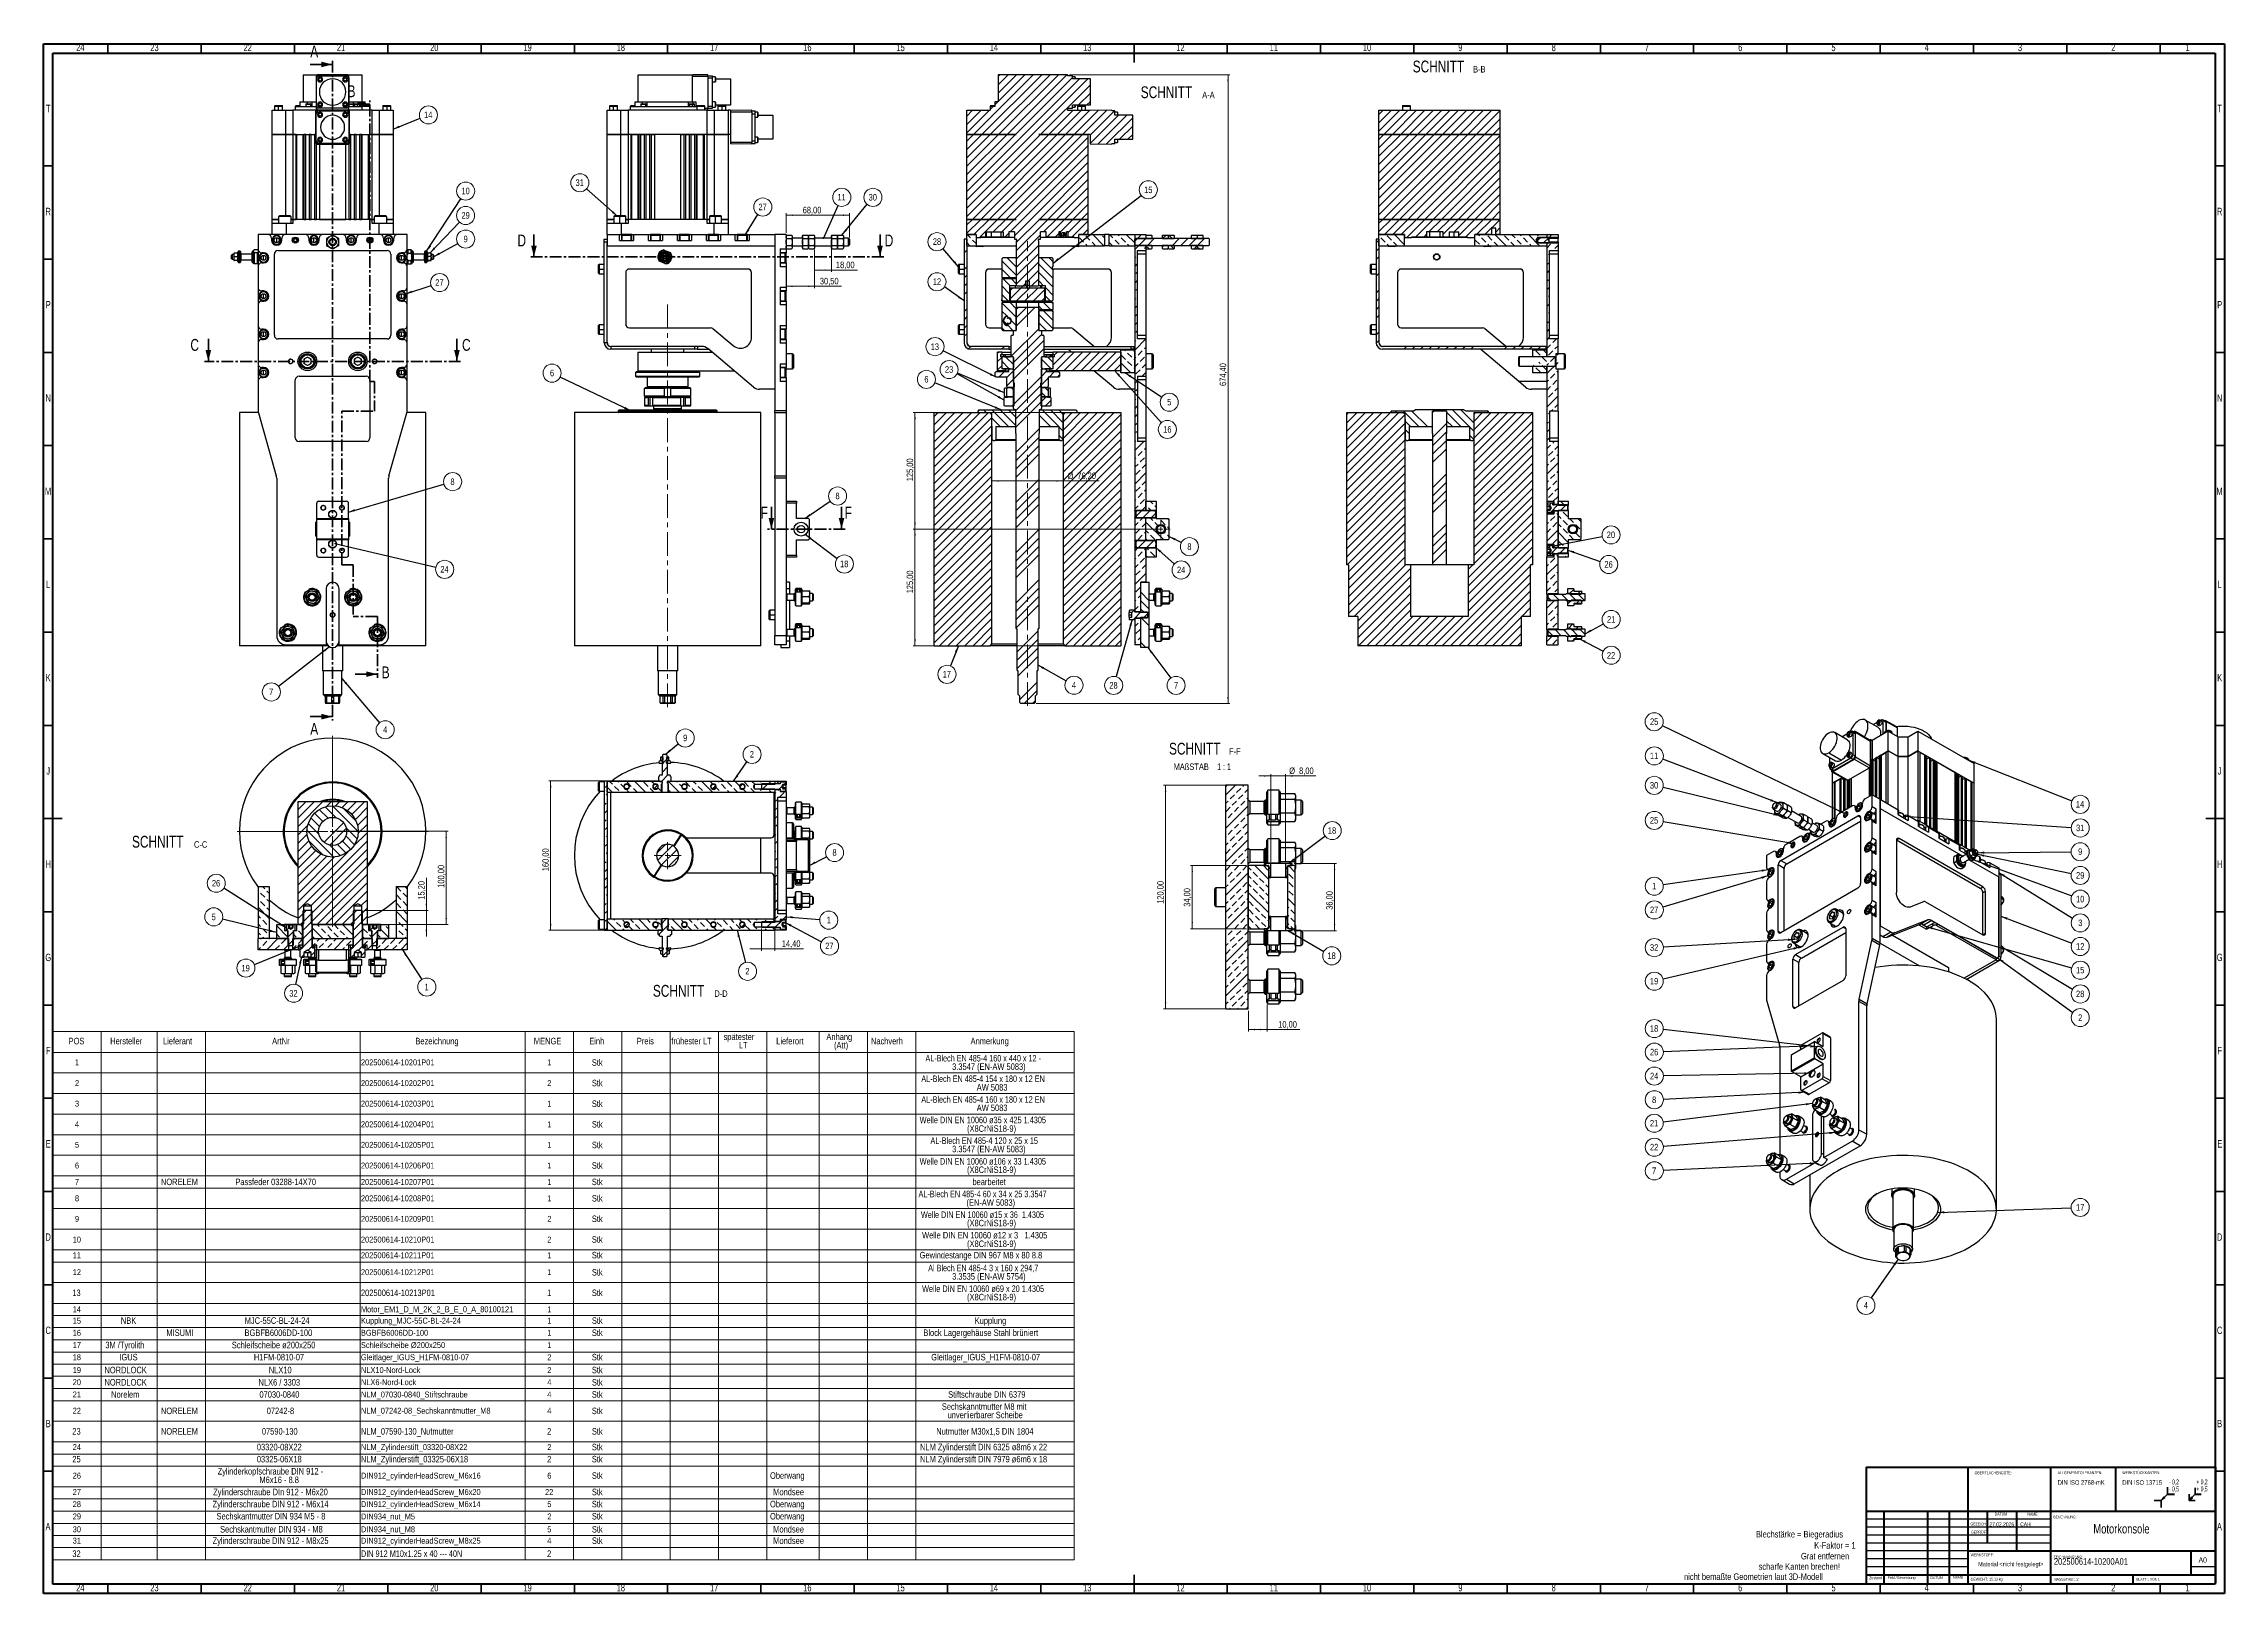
# Model space of a CAD drawing. Header units: millimetres. Extents: x 15 to 1184, y 5 to 836.
import ezdxf

# ---------------------------------------------------------------- set-up
doc = ezdxf.new("R2010")
doc.units = ezdxf.units.MM
doc.header["$PDSIZE"] = -1
doc.linetypes.add('CENTER', pattern=[10.16, 6.35, -1.27, 1.27, -1.27])
doc.linetypes.add('CENTERX2', pattern=[20.32, 12.7, -2.54, 2.54, -2.54])
doc.styles.add('SLDTEXTSTYLE0', font='TXT', dxfattribs={"width": 0.605})
doc.styles.add('SLDTEXTSTYLE1', font='TXT', dxfattribs={"width": 0.75})
doc.styles.add('SLDTEXTSTYLE10', font='TXT', dxfattribs={"width": 0.698529})
doc.styles.add('SLDTEXTSTYLE11', font='TXT', dxfattribs={"width": 0.698276})
doc.styles.add('SLDTEXTSTYLE12', font='TXT', dxfattribs={"width": 0.65})
doc.styles.add('SLDTEXTSTYLE2', font='TXT', dxfattribs={"width": 0.692308})
doc.styles.add('SLDTEXTSTYLE3', font='TXT', dxfattribs={"width": 0.691176})
doc.styles.add('SLDTEXTSTYLE4', font='TXT', dxfattribs={"width": 0.692857})
doc.styles.add('SLDTEXTSTYLE5', font='TXT', dxfattribs={"width": 0.7})
doc.styles.add('SLDTEXTSTYLE6', font='TXT', dxfattribs={"width": 0.693548})
doc.styles.add('SLDTEXTSTYLE7', font='TXT', dxfattribs={"width": 0.695946})
doc.styles.add('SLDTEXTSTYLE8', font='TXT', dxfattribs={"width": 0.685714})
doc.styles.add('SLDTEXTSTYLE9', font='TXT', dxfattribs={"width": 0.689394})
doc.dimstyles.new('SLDDIMSTYLE0', dxfattribs={"dimtxt": 0.18, "dimasz": 3.556, "dimexe": 0, "dimexo": 0.0625, "dimgap": 0, "dimtad": 0, "dimtih": 1, "dimtoh": 1, "dimdec": 0, "dimrnd": 1e-09, "dimzin": 0, "dimdsep": 46, "dimtxsty": 'Standard', "dimsah": 1, "dimcen": 0.09, "dimadec": 0, "dimazin": 0, "dimtfac": 3.556, "dimtdec": 0, "dimtofl": 0, "dimtmove": 0, "dimatfit": 3, "dimfxl": 1, "dimfrac": 2, "dimtolj": 1, "dimtzin": 0, "dimarcsym": 0})
doc.dimstyles.new('SLDDIMSTYLE1', dxfattribs={"dimtxt": 0.18, "dimasz": 0.762, "dimexe": 0, "dimexo": 0.0625, "dimgap": 0, "dimtad": 0, "dimtih": 1, "dimtoh": 1, "dimdec": 0, "dimrnd": 1e-09, "dimzin": 0, "dimdsep": 46, "dimtxsty": 'Standard', "dimblk1": 'DOT', "dimblk2": 'DOT', "dimsah": 1, "dimcen": 0.09, "dimadec": 0, "dimazin": 0, "dimtfac": 0.762, "dimtdec": 0, "dimtofl": 0, "dimtmove": 0, "dimatfit": 3, "dimldrblk": 'DOT', "dimfxl": 1, "dimfrac": 2, "dimtolj": 1, "dimtzin": 0, "dimarcsym": 0})
doc.dimstyles.new('SLDDIMSTYLE2', dxfattribs={"dimtxt": 3.5, "dimasz": 3.556, "dimexe": 0, "dimexo": 0.0625, "dimgap": 0.875, "dimtad": 1, "dimlfac": 2, "dimrnd": 1e-09, "dimzin": 12, "dimdsep": 46, "dimtxsty": 'SLDTEXTSTYLE1', "dimsah": 1, "dimcen": 0.09, "dimadec": 0, "dimazin": 3, "dimtfac": 1, "dimtofl": 0, "dimtmove": 0, "dimatfit": 3, "dimfxl": 1, "dimfrac": 2, "dimtolj": 1, "dimtzin": 12, "dimarcsym": 0})
doc.dimstyles.new('SLDDIMSTYLE3', dxfattribs={"dimtxt": 3.5, "dimasz": 3.556, "dimexe": 0, "dimexo": 0.0625, "dimgap": 0.875, "dimtad": 1, "dimlfac": 2, "dimrnd": 1e-09, "dimzin": 12, "dimdsep": 46, "dimtxsty": 'SLDTEXTSTYLE1', "dimsah": 1, "dimcen": 0.09, "dimadec": 0, "dimazin": 3, "dimtfac": 1, "dimtmove": 0, "dimatfit": 0, "dimfxl": 1, "dimfrac": 2, "dimtolj": 1, "dimtzin": 12, "dimarcsym": 0})
doc.dimstyles.new('SLDDIMSTYLE4', dxfattribs={"dimtxt": 3.5, "dimasz": 3.556, "dimexe": 0, "dimexo": 0.0625, "dimgap": 0.875, "dimtad": 1, "dimrnd": 1e-09, "dimzin": 12, "dimdsep": 46, "dimtxsty": 'SLDTEXTSTYLE1', "dimsah": 1, "dimcen": 0.09, "dimadec": 0, "dimazin": 3, "dimtfac": 1, "dimtofl": 0, "dimtmove": 0, "dimatfit": 3, "dimfxl": 1, "dimfrac": 2, "dimtolj": 1, "dimtzin": 12, "dimarcsym": 0})
doc.dimstyles.new('SLDDIMSTYLE5', dxfattribs={"dimtxt": 3.5, "dimasz": 3.556, "dimexe": 0, "dimexo": 0.0625, "dimgap": 0.875, "dimtad": 1, "dimrnd": 1e-09, "dimzin": 12, "dimdsep": 46, "dimtxsty": 'SLDTEXTSTYLE1', "dimsah": 1, "dimcen": 0.09, "dimadec": 0, "dimazin": 3, "dimtfac": 1, "dimtmove": 0, "dimatfit": 0, "dimfxl": 1, "dimfrac": 2, "dimtolj": 1, "dimtzin": 12, "dimarcsym": 0})
pattern_1 = [(45, (0, 0), (-8.98026, 8.98026), []), (45, (4.49, 0), (-8.98026, 8.98026), [3.175, -1.5875]), (45, (8.98, 0), (-8.98026, 8.98026), [3.175, -1.5875]), (45, (13.47, 0), (-8.98026, 8.98026), [3.175, -1.5875])]
pattern_2 = [(135, (0, 0), (-8.98026, -8.98026), []), (135, (-2e-14, 4.49), (-8.98026, -8.98026), [3.175, -1.5875]), (135, (-3e-14, 8.98), (-8.98026, -8.98026), [3.175, -1.5875]), (135, (-5e-14, 13.47), (-8.98026, -8.98026), [3.175, -1.5875])]
pattern_3 = [(45, (0, 0), (-13.4704, 13.4704), []), (45, (4.49, 0), (-13.4704, 13.4704), []), (45, (8.98, 0), (-13.4704, 13.4704), []), (45, (13.47, 0), (-13.4704, 13.4704), [])]
pattern_4 = [(135, (0, 0), (-13.4704, -13.4704), []), (135, (-2e-14, 4.49), (-13.4704, -13.4704), []), (135, (-3e-14, 8.98), (-13.4704, -13.4704), []), (135, (-5e-14, 13.47), (-13.4704, -13.4704), [])]

msp = doc.modelspace()

# ---------------------------------------------------------------- texts
at = {"color": 7, "linetype": 'Continuous', "lineweight": 0}
for s, insert, char_height, attachment_point, style in [('24', (34.6701, 836.0602), 3.96875, 2, 'SLDTEXTSTYLE1'), ('23', (74.4201, 836.0602), 3.96875, 2, 'SLDTEXTSTYLE1'), ('22', (124.4201, 836.0602), 3.96875, 2, 'SLDTEXTSTYLE1'), ('21', (174.4201, 836.0602), 3.96875, 2, 'SLDTEXTSTYLE1'), ('20', (224.4201, 836.0602), 3.96875, 2, 'SLDTEXTSTYLE1'), ('19', (274.4201, 836.0602), 3.96875, 2, 'SLDTEXTSTYLE1'), ('18', (324.4201, 836.0602), 3.96875, 2, 'SLDTEXTSTYLE1'), ('17', (374.4201, 836.0602), 3.96875, 2, 'SLDTEXTSTYLE1'), ('16', (424.4201, 836.0602), 3.96875, 2, 'SLDTEXTSTYLE1'), ('15', (474.4201, 836.0602), 3.96875, 2, 'SLDTEXTSTYLE1'), ('14', (524.4201, 836.0602), 3.96875, 2, 'SLDTEXTSTYLE1'), ('13', (574.4201, 836.0602), 3.96875, 2, 'SLDTEXTSTYLE1'), ('12', (624.4201, 836.0602), 3.96875, 2, 'SLDTEXTSTYLE1'), ('11', (674.4201, 836.0602), 3.96875, 2, 'SLDTEXTSTYLE1'), ('10', (724.4201, 836.0602), 3.96875, 2, 'SLDTEXTSTYLE1'), ('9', (774.46, 836.0602), 3.9688, 2, 'SLDTEXTSTYLE1'), ('8', (824.46, 836.0602), 3.9688, 2, 'SLDTEXTSTYLE1'), ('7', (874.46, 836.0602), 3.9688, 2, 'SLDTEXTSTYLE1'), ('6', (924.46, 836.0602), 3.9688, 2, 'SLDTEXTSTYLE1'), ('5', (974.46, 836.0602), 3.9688, 2, 'SLDTEXTSTYLE1'), ('4', (1024.46, 836.0602), 3.9688, 2, 'SLDTEXTSTYLE1'), ('3', (1074.46, 836.0602), 3.9688, 2, 'SLDTEXTSTYLE1'), ('2', (1124.46, 836.0602), 3.9688, 2, 'SLDTEXTSTYLE1'), ('1', (1164.21, 836.0602), 3.9688, 2, 'SLDTEXTSTYLE1'), ('T', (17.4881, 803.3102), 3.9688, 2, 'SLDTEXTSTYLE1'), ('T', (1181.4881, 803.3102), 3.9688, 2, 'SLDTEXTSTYLE1'), ('R', (17.4444, 748.0602), 3.9688, 2, 'SLDTEXTSTYLE1'), ('R', (1181.4444, 748.0602), 3.9688, 2, 'SLDTEXTSTYLE1'), ('P', (17.4848, 698.0602), 3.9688, 2, 'SLDTEXTSTYLE1'), ('P', (1181.4848, 698.0602), 3.9688, 2, 'SLDTEXTSTYLE1'), ('N', (17.4637, 648.0602), 3.9688, 2, 'SLDTEXTSTYLE1'), ('N', (1181.4637, 648.0602), 3.9688, 2, 'SLDTEXTSTYLE1'), ('M', (17.3617, 598.0602), 3.9688, 2, 'SLDTEXTSTYLE1'), ('M', (1181.3617, 598.0602), 3.9688, 2, 'SLDTEXTSTYLE1'), ('L', (17.4545, 548.0602), 3.9688, 2, 'SLDTEXTSTYLE1'), ('L', (1181.4545, 548.0602), 3.9688, 2, 'SLDTEXTSTYLE1'), ('K', (17.4885, 498.0602), 3.9688, 2, 'SLDTEXTSTYLE1'), ('K', (1181.4885, 498.0602), 3.9688, 2, 'SLDTEXTSTYLE1'), ('J', (17.4651, 448.0602), 3.9688, 2, 'SLDTEXTSTYLE1'), ('J', (1181.4651, 448.0602), 3.9688, 2, 'SLDTEXTSTYLE1'), ('H', (17.4904, 398.0602), 3.9688, 2, 'SLDTEXTSTYLE1'), ('H', (1181.4904, 398.0602), 3.9688, 2, 'SLDTEXTSTYLE1'), ('G', (17.4867, 348.0602), 3.9688, 2, 'SLDTEXTSTYLE1'), ('G', (1181.4867, 348.0602), 3.9688, 2, 'SLDTEXTSTYLE1'), ('F', (17.4577, 298.0602), 3.9688, 2, 'SLDTEXTSTYLE1'), ('F', (1181.4577, 298.0602), 3.9688, 2, 'SLDTEXTSTYLE1'), ('E', (17.5078, 248.0602), 3.9688, 2, 'SLDTEXTSTYLE1'), ('E', (1181.5078, 248.0602), 3.9688, 2, 'SLDTEXTSTYLE1'), ('D', (17.4527, 198.0602), 3.9688, 2, 'SLDTEXTSTYLE1'), ('D', (1181.4527, 198.0602), 3.9688, 2, 'SLDTEXTSTYLE1'), ('C', (17.4587, 148.0602), 3.9688, 2, 'SLDTEXTSTYLE1'), ('C', (1181.4587, 148.0602), 3.9688, 2, 'SLDTEXTSTYLE1'), ('B', (17.4706, 98.0602), 3.9688, 2, 'SLDTEXTSTYLE1'), ('B', (1181.4706, 98.0602), 3.9688, 2, 'SLDTEXTSTYLE1'), ('OBERFLÄCHENGÜTE:', (1050.1237, 70.3772), 1.5, 1, 'SLDTEXTSTYLE1'), ('DATUM', (1060.8554, 48.2635), 1.5, 1, 'SLDTEXTSTYLE1'), ('NAME', (1078.4037, 48.2635), 1.5, 1, 'SLDTEXTSTYLE1'), ('A', (17.3397, 42.8102), 3.9688, 2, 'SLDTEXTSTYLE1'), ('Blechstärke = Biegeradius', (932.9067, 38.4866), 3.5, 1, 'SLDTEXTSTYLE1'), ('GEZEICH.', (1047.8951, 42.988), 1.5, 1, 'SLDTEXTSTYLE1'), ('GEPRÜFT', (1048.2185, 38.603), 1.5, 1, 'SLDTEXTSTYLE1'), ('27.02.2026', (1058.0052, 43.1103), 2.11667, 1, 'SLDTEXTSTYLE1'), ('CAH', (1074.5626, 43.1103), 2.11667, 1, 'SLDTEXTSTYLE1'), ('BENENNUNG:', (1092.3102, 46.7058), 1.5, 1, 'SLDTEXTSTYLE1'), ('Motorkonsole', (1128.8373, 42.1425), 5, 2, 'SLDTEXTSTYLE1'), ('A', (1181.3397, 42.8102), 3.9688, 2, 'SLDTEXTSTYLE1'), ('Grat entfernen', (957.0379, 26.7209), 3.5, 1, 'SLDTEXTSTYLE1'), ('K-Faktor = 1', (964.1247, 32.5177), 3.5, 1, 'SLDTEXTSTYLE1'), ('WERKSTOFF:', (1047.9999, 26.4135), 1.5, 1, 'SLDTEXTSTYLE1'), ('ZEICHNUNGSNR.', (1092.428, 25.2961), 1.5, 1, 'SLDTEXTSTYLE1'), ('202500614-10200A01', (1092.6235, 23.8954), 3.5, 1, 'SLDTEXTSTYLE1'), ('A0', (1170.1687, 24.36), 2.91042, 1, 'SLDTEXTSTYLE1'), ('nicht bemaßte Geometrien laut 3D-Modell', (894.3247, 15.7311), 3.5, 1, 'SLDTEXTSTYLE1'), ('scharfe Kanten brechen!', (934.3171, 21.1719), 3.5, 1, 'SLDTEXTSTYLE1'), ('Zustand', (993.6141, 14.1259), 1.5, 1, 'SLDTEXTSTYLE1'), ('Feld / Benennung', (1003.5512, 14.2166), 1.5, 1, 'SLDTEXTSTYLE1'), ('DATUM', (1026.4638, 14.1793), 1.5, 1, 'SLDTEXTSTYLE1'), ('NAME', (1038.6136, 14.3661), 1.5, 1, 'SLDTEXTSTYLE1'), ('GEWICHT: 15.13 kg', (1047.9718, 13.3768), 1.4986, 1, 'SLDTEXTSTYLE1'), ('Material <nicht festgelegt>', (1069.4842, 21.913), 2.38125, 2, 'SLDTEXTSTYLE1'), ('MASSSTAB:1:2', (1092.428, 13.3276), 1.5, 1, 'SLDTEXTSTYLE1'), ('BLATT 1 VON 1', (1136.8323, 13.3276), 1.5, 1, 'SLDTEXTSTYLE2'), ('24', (34.6701, 10.0602), 3.96875, 2, 'SLDTEXTSTYLE1'), ('23', (74.4201, 10.0602), 3.96875, 2, 'SLDTEXTSTYLE1'), ('22', (124.4201, 10.0602), 3.96875, 2, 'SLDTEXTSTYLE1'), ('21', (174.4201, 10.0602), 3.96875, 2, 'SLDTEXTSTYLE1'), ('20', (224.4201, 10.0602), 3.96875, 2, 'SLDTEXTSTYLE1'), ('19', (274.4201, 10.0602), 3.96875, 2, 'SLDTEXTSTYLE1'), ('18', (324.4201, 10.0602), 3.96875, 2, 'SLDTEXTSTYLE1'), ('17', (374.4201, 10.0602), 3.96875, 2, 'SLDTEXTSTYLE1'), ('16', (424.4201, 10.0602), 3.96875, 2, 'SLDTEXTSTYLE1'), ('15', (474.4201, 10.0602), 3.96875, 2, 'SLDTEXTSTYLE1'), ('14', (524.4201, 10.0602), 3.96875, 2, 'SLDTEXTSTYLE1'), ('13', (574.4201, 10.0602), 3.96875, 2, 'SLDTEXTSTYLE1'), ('12', (624.4201, 10.0602), 3.96875, 2, 'SLDTEXTSTYLE1'), ('11', (674.4201, 10.0602), 3.96875, 2, 'SLDTEXTSTYLE1'), ('10', (724.4201, 10.0602), 3.96875, 2, 'SLDTEXTSTYLE1'), ('9', (774.46, 10.0602), 3.9688, 2, 'SLDTEXTSTYLE1'), ('8', (824.46, 10.0602), 3.9688, 2, 'SLDTEXTSTYLE1'), ('7', (874.46, 10.0602), 3.9688, 2, 'SLDTEXTSTYLE1'), ('6', (924.46, 10.0602), 3.9688, 2, 'SLDTEXTSTYLE1'), ('5', (974.46, 10.0602), 3.9688, 2, 'SLDTEXTSTYLE1'), ('4', (1024.46, 10.0602), 3.9688, 2, 'SLDTEXTSTYLE1'), ('3', (1074.46, 10.0602), 3.9688, 2, 'SLDTEXTSTYLE1'), ('2', (1124.46, 10.0602), 3.9688, 2, 'SLDTEXTSTYLE1'), ('1', (1164.21, 10.0602), 3.9688, 2, 'SLDTEXTSTYLE1')]:
    msp.add_mtext(s, dxfattribs=dict(at, insert=insert, char_height=char_height, attachment_point=attachment_point, style=style))
at = {"color": 7, "linetype": 'Continuous', "char_height": 6.35, "attachment_point": 1, "style": 'SLDTEXTSTYLE1'}
for s, insert in [('A', (157.9312, 835.024)), ('B', (177.9312, 813.7387)), ('D', (269.0199, 733.7201)), ('D', (465.8751, 733.7201)), ('C', (93.6829, 677.7201)), ('C', (239.2992, 677.7201)), ('F', (399.351, 587.7201)), ('F', (444.3799, 587.7201)), ('B', (196.2525, 502.0826)), ('A', (157.9312, 471.821))]:
    msp.add_mtext(s, dxfattribs=dict(at, insert=insert))

# ---------------------------------------------------------------- blocks, each defined once
blk = doc.blocks.new('SW_NOTE_0')
at = {"color": 0, "linetype": 'Continuous', "lineweight": 0, "insert": (0, 4.5), "char_height": 3.5, "attachment_point": 1, "style": 'SLDTEXTSTYLE0'}
blk.add_mtext('+ 0,5', dxfattribs=at)
blk = doc.blocks.new('SW_NOTE_0_1')
at = {"color": 0, "linetype": 'Continuous', "lineweight": 0, "insert": (0, 4.5), "char_height": 3.5, "attachment_point": 1, "style": 'SLDTEXTSTYLE0'}
blk.add_mtext('+ 0,2', dxfattribs=at)
blk = doc.blocks.new('SW_NOTE_0_2')
at = {"color": 0, "linetype": 'Continuous', "lineweight": 0, "insert": (0, 4.5), "char_height": 3.5, "attachment_point": 1, "style": 'SLDTEXTSTYLE0'}
blk.add_mtext('- 0,2', dxfattribs=at)
blk = doc.blocks.new('SW_NOTE_0_3')
at = {"color": 0, "linetype": 'Continuous', "lineweight": 0, "insert": (0, 4.5), "char_height": 3.5, "attachment_point": 1, "style": 'SLDTEXTSTYLE0'}
blk.add_mtext('- 0,5', dxfattribs=at)
blk = doc.blocks.new('Block3')
at = {"linetype": 'Continuous'}
for points in [[(735.4, 277.8), (737.9, 279.6), (737.2, 280.3)], [(755.2, 277.7), (757.6, 279.5), (756.8, 280.3)]]:
    blk.add_hatch(color=7, dxfattribs=at).paths.add_polyline_path(points, flags=0)
at = {"color": 7, "linetype": 'Continuous', "lineweight": 18}
for p, q in [((735.4, 277.8), (739.4, 281.8)), ((739.4, 281.8), (744.9, 281.8)), ((755.2, 277.7), (759, 281.8)), ((759, 281.8), (763.9, 281.8)), ((735.4, 277.8), (737.2, 280.3)), ((735.4, 277.8), (737.9, 279.6)), ((737.2, 280.3), (737.9, 279.6)), ((755.2, 277.7), (756.8, 280.3)), ((755.2, 277.7), (757.6, 279.5)), ((756.8, 280.3), (757.6, 279.5))]:
    blk.add_line(p, q, dxfattribs=at)
at = {"color": 7, "linetype": 'Continuous', "lineweight": 35}
for p, q in [((739.9, 287.3), (739.9, 282.3)), ((739.9, 282.3), (744.9, 282.3)), ((755.2, 277.7), (755.2, 282.3)), ((759.5, 286.7), (759.5, 282.3)), ((759.5, 282.3), (763.9, 282.3)), ((730.4, 277.8), (735.4, 277.8)), ((735.4, 277.8), (735.4, 272.8)), ((759.5, 277.7), (755.2, 277.7))]:
    blk.add_line(p, q, dxfattribs=at)
at = {"color": 7, "linetype": 'Continuous', "lineweight": 0}
for p in [(737.6, 279.9), (757.2, 279.9)]:
    blk.add_point(p, dxfattribs=at)
for name, p in [('SW_NOTE_0_2', (740.9, 288.3)), ('SW_NOTE_0_3', (740.9, 283.3)), ('SW_NOTE_0_1', (760.5, 288.3)), ('SW_NOTE_0', (760.5, 283.3))]:
    blk.add_blockref(name, p, dxfattribs=at)
blk = doc.blocks.new('SW_NOTE_0_4')
at = {"color": 0, "linetype": 'Continuous', "lineweight": 0, "attachment_point": 1, "style": 'SLDTEXTSTYLE1'}
for s, insert, char_height in [('WERKSTÜCKKANTEN:', (0, 1.9), 1.5), ('DIN ISO 13715', (0, -2.8), 2.5)]:
    blk.add_mtext(s, dxfattribs=dict(at, insert=insert, char_height=char_height))
blk = doc.blocks.new('SW_NOTE_0_5')
at = {"color": 0, "linetype": 'Continuous', "lineweight": 0, "attachment_point": 1, "style": 'SLDTEXTSTYLE1'}
for s, insert, char_height in [('ALLGEMEINTOLERANZEN:', (0, 1.9), 1.5), ('DIN ISO 2768-mK', (0, -2.8), 2.5)]:
    blk.add_mtext(s, dxfattribs=dict(at, insert=insert, char_height=char_height))
blk = doc.blocks.new('SW_TABLEANNOTATION_0')
at = {"color": 0, "linetype": 'Continuous', "lineweight": 18}
for p, q in [((0, 0), (0, -11.1)), ((0, 0), (25.9, 0)), ((25.9, 0), (25.9, -11.1)), ((25.9, 0), (55.8, 0)), ((55.8, 0), (55.8, -11.1)), ((55.8, 0), (81.7, 0)), ((81.7, 0), (81.7, -11.1)), ((81.7, 0), (164.6, 0)), ((164.6, 0), (164.6, -11.1)), ((164.6, 0), (253.2, 0)), ((253.2, 0), (253.2, -11.1)), ((253.2, 0), (279.1, 0)), ((279.1, 0), (279.1, -11.1)), ((279.1, 0), (305, 0)), ((305, 0), (305, -11.1)), ((305, 0), (330.9, 0)), ((330.9, 0), (330.9, -11.1)), ((330.9, 0), (356.8, 0)), ((356.8, 0), (356.8, -11.1)), ((356.8, 0), (382.7, 0)), ((382.7, 0), (382.7, -11.1)), ((382.7, 0), (410.8, 0)), ((410.8, 0), (410.8, -11.1)), ((410.8, 0), (436.7, 0)), ((436.7, 0), (436.7, -11.1)), ((436.7, 0), (462.6, 0)), ((462.6, 0), (462.6, -11.1)), ((462.6, 0), (547.4, 0)), ((547.4, 0), (547.4, -11.1)), ((0, -11.1), (25.9, -11.1)), ((0, -11.1), (0, -22.1)), ((25.9, -11.1), (55.8, -11.1)), ((25.9, -11.1), (25.9, -22.1)), ((55.8, -11.1), (81.7, -11.1)), ((55.8, -11.1), (55.8, -22.1)), ((81.7, -11.1), (164.6, -11.1)), ((81.7, -11.1), (81.7, -22.1)), ((164.6, -11.1), (253.2, -11.1)), ((164.6, -11.1), (164.6, -22.1)), ((253.2, -11.1), (279.1, -11.1)), ((253.2, -11.1), (253.2, -22.1)), ((279.1, -11.1), (305, -11.1)), ((279.1, -11.1), (279.1, -22.1)), ((305, -11.1), (330.9, -11.1)), ((305, -11.1), (305, -22.1)), ((330.9, -11.1), (356.8, -11.1)), ((330.9, -11.1), (330.9, -22.1)), ((356.8, -11.1), (382.7, -11.1)), ((356.8, -11.1), (356.8, -22.1)), ((382.7, -11.1), (410.8, -11.1)), ((382.7, -11.1), (382.7, -22.1)), ((410.8, -11.1), (436.7, -11.1)), ((410.8, -11.1), (410.8, -22.1)), ((436.7, -11.1), (462.6, -11.1)), ((436.7, -11.1), (436.7, -22.1)), ((462.6, -11.1), (547.4, -11.1)), ((462.6, -11.1), (462.6, -22.1)), ((547.4, -11.1), (547.4, -22.1)), ((0, -22.1), (0, -33.2)), ((0, -22.1), (25.9, -22.1)), ((25.9, -22.1), (25.9, -33.2)), ((25.9, -22.1), (55.8, -22.1)), ((55.8, -22.1), (55.8, -33.2)), ((55.8, -22.1), (81.7, -22.1)), ((81.7, -22.1), (81.7, -33.2)), ((81.7, -22.1), (164.6, -22.1)), ((164.6, -22.1), (164.6, -33.2)), ((164.6, -22.1), (253.2, -22.1)), ((253.2, -22.1), (253.2, -33.2)), ((253.2, -22.1), (279.1, -22.1)), ((279.1, -22.1), (279.1, -33.2)), ((279.1, -22.1), (305, -22.1)), ((305, -22.1), (305, -33.2)), ((305, -22.1), (330.9, -22.1)), ((330.9, -22.1), (330.9, -33.2)), ((330.9, -22.1), (356.8, -22.1)), ((356.8, -22.1), (356.8, -33.2)), ((356.8, -22.1), (382.7, -22.1)), ((382.7, -22.1), (382.7, -33.2)), ((382.7, -22.1), (410.8, -22.1)), ((410.8, -22.1), (410.8, -33.2)), ((410.8, -22.1), (436.7, -22.1)), ((436.7, -22.1), (436.7, -33.2)), ((436.7, -22.1), (462.6, -22.1)), ((462.6, -22.1), (462.6, -33.2)), ((462.6, -22.1), (547.4, -22.1)), ((547.4, -22.1), (547.4, -33.2)), ((0, -33.2), (0, -44.2)), ((0, -33.2), (25.9, -33.2)), ((25.9, -33.2), (25.9, -44.2)), ((25.9, -33.2), (55.8, -33.2)), ((55.8, -33.2), (55.8, -44.2)), ((55.8, -33.2), (81.7, -33.2)), ((81.7, -33.2), (81.7, -44.2)), ((81.7, -33.2), (164.6, -33.2)), ((164.6, -33.2), (164.6, -44.2)), ((164.6, -33.2), (253.2, -33.2)), ((253.2, -33.2), (253.2, -44.2)), ((253.2, -33.2), (279.1, -33.2)), ((279.1, -33.2), (279.1, -44.2)), ((279.1, -33.2), (305, -33.2)), ((305, -33.2), (305, -44.2)), ((305, -33.2), (330.9, -33.2)), ((330.9, -33.2), (330.9, -44.2)), ((330.9, -33.2), (356.8, -33.2)), ((356.8, -33.2), (356.8, -44.2)), ((356.8, -33.2), (382.7, -33.2)), ((382.7, -33.2), (382.7, -44.2)), ((382.7, -33.2), (410.8, -33.2)), ((410.8, -33.2), (410.8, -44.2)), ((410.8, -33.2), (436.7, -33.2)), ((436.7, -33.2), (436.7, -44.2)), ((436.7, -33.2), (462.6, -33.2)), ((462.6, -33.2), (462.6, -44.2)), ((462.6, -33.2), (547.4, -33.2)), ((547.4, -33.2), (547.4, -44.2)), ((0, -44.2), (0, -55.3)), ((0, -44.2), (25.9, -44.2)), ((25.9, -44.2), (25.9, -55.3)), ((25.9, -44.2), (55.8, -44.2)), ((55.8, -44.2), (55.8, -55.3)), ((55.8, -44.2), (81.7, -44.2)), ((81.7, -44.2), (81.7, -55.3)), ((81.7, -44.2), (164.6, -44.2)), ((164.6, -44.2), (164.6, -55.3)), ((164.6, -44.2), (253.2, -44.2)), ((253.2, -44.2), (253.2, -55.3)), ((253.2, -44.2), (279.1, -44.2)), ((279.1, -44.2), (279.1, -55.3)), ((279.1, -44.2), (305, -44.2)), ((305, -44.2), (305, -55.3)), ((305, -44.2), (330.9, -44.2)), ((330.9, -44.2), (330.9, -55.3)), ((330.9, -44.2), (356.8, -44.2)), ((356.8, -44.2), (356.8, -55.3)), ((356.8, -44.2), (382.7, -44.2)), ((382.7, -44.2), (382.7, -55.3)), ((382.7, -44.2), (410.8, -44.2)), ((410.8, -44.2), (410.8, -55.3)), ((410.8, -44.2), (436.7, -44.2)), ((436.7, -44.2), (436.7, -55.3)), ((436.7, -44.2), (462.6, -44.2)), ((462.6, -44.2), (462.6, -55.3)), ((462.6, -44.2), (547.4, -44.2)), ((547.4, -44.2), (547.4, -55.3)), ((0, -55.3), (0, -66.3)), ((0, -55.3), (25.9, -55.3)), ((25.9, -55.3), (25.9, -66.3)), ((25.9, -55.3), (55.8, -55.3)), ((55.8, -55.3), (55.8, -66.3)), ((55.8, -55.3), (81.7, -55.3)), ((81.7, -55.3), (81.7, -66.3)), ((81.7, -55.3), (164.6, -55.3)), ((164.6, -55.3), (164.6, -66.3)), ((164.6, -55.3), (253.2, -55.3)), ((253.2, -55.3), (253.2, -66.3)), ((253.2, -55.3), (279.1, -55.3)), ((279.1, -55.3), (279.1, -66.3)), ((279.1, -55.3), (305, -55.3)), ((305, -55.3), (305, -66.3)), ((305, -55.3), (330.9, -55.3)), ((330.9, -55.3), (330.9, -66.3)), ((330.9, -55.3), (356.8, -55.3)), ((356.8, -55.3), (356.8, -66.3)), ((356.8, -55.3), (382.7, -55.3)), ((382.7, -55.3), (382.7, -66.3)), ((382.7, -55.3), (410.8, -55.3)), ((410.8, -55.3), (410.8, -66.3)), ((410.8, -55.3), (436.7, -55.3)), ((436.7, -55.3), (436.7, -66.3)), ((436.7, -55.3), (462.6, -55.3)), ((462.6, -55.3), (462.6, -66.3)), ((462.6, -55.3), (547.4, -55.3)), ((547.4, -55.3), (547.4, -66.3)), ((0, -66.3), (0, -77.4)), ((0, -66.3), (25.9, -66.3)), ((25.9, -66.3), (25.9, -77.4)), ((25.9, -66.3), (55.8, -66.3)), ((55.8, -66.3), (55.8, -77.4)), ((55.8, -66.3), (81.7, -66.3)), ((81.7, -66.3), (81.7, -77.4)), ((81.7, -66.3), (164.6, -66.3)), ((164.6, -66.3), (164.6, -77.4)), ((164.6, -66.3), (253.2, -66.3)), ((253.2, -66.3), (253.2, -77.4)), ((253.2, -66.3), (279.1, -66.3)), ((279.1, -66.3), (279.1, -77.4)), ((279.1, -66.3), (305, -66.3)), ((305, -66.3), (305, -77.4)), ((305, -66.3), (330.9, -66.3)), ((330.9, -66.3), (330.9, -77.4)), ((330.9, -66.3), (356.8, -66.3)), ((356.8, -66.3), (356.8, -77.4)), ((356.8, -66.3), (382.7, -66.3)), ((382.7, -66.3), (382.7, -77.4)), ((382.7, -66.3), (410.8, -66.3)), ((410.8, -66.3), (410.8, -77.4)), ((410.8, -66.3), (436.7, -66.3)), ((436.7, -66.3), (436.7, -77.4)), ((436.7, -66.3), (462.6, -66.3)), ((462.6, -66.3), (462.6, -77.4)), ((462.6, -66.3), (547.4, -66.3)), ((547.4, -66.3), (547.4, -77.4)), ((0, -77.4), (0, -83.9)), ((0, -77.4), (25.9, -77.4)), ((25.9, -77.4), (25.9, -83.9)), ((25.9, -77.4), (55.8, -77.4)), ((55.8, -77.4), (55.8, -83.9)), ((55.8, -77.4), (81.7, -77.4)), ((81.7, -77.4), (81.7, -83.9)), ((81.7, -77.4), (164.6, -77.4)), ((164.6, -77.4), (164.6, -83.9)), ((164.6, -77.4), (253.2, -77.4)), ((253.2, -77.4), (253.2, -83.9)), ((253.2, -77.4), (279.1, -77.4)), ((279.1, -77.4), (279.1, -83.9)), ((279.1, -77.4), (305, -77.4)), ((305, -77.4), (305, -83.9)), ((305, -77.4), (330.9, -77.4)), ((330.9, -77.4), (330.9, -83.9)), ((330.9, -77.4), (356.8, -77.4)), ((356.8, -77.4), (356.8, -83.9)), ((356.8, -77.4), (382.7, -77.4)), ((382.7, -77.4), (382.7, -83.9)), ((382.7, -77.4), (410.8, -77.4)), ((410.8, -77.4), (410.8, -83.9)), ((410.8, -77.4), (436.7, -77.4)), ((436.7, -77.4), (436.7, -83.9)), ((436.7, -77.4), (462.6, -77.4)), ((462.6, -77.4), (462.6, -83.9)), ((462.6, -77.4), (547.4, -77.4)), ((547.4, -77.4), (547.4, -83.9)), ((0, -83.9), (0, -94.9)), ((0, -83.9), (25.9, -83.9)), ((25.9, -83.9), (25.9, -94.9)), ((25.9, -83.9), (55.8, -83.9)), ((55.8, -83.9), (55.8, -94.9)), ((55.8, -83.9), (81.7, -83.9)), ((81.7, -83.9), (81.7, -94.9)), ((81.7, -83.9), (164.6, -83.9)), ((164.6, -83.9), (164.6, -94.9)), ((164.6, -83.9), (253.2, -83.9)), ((253.2, -83.9), (253.2, -94.9)), ((253.2, -83.9), (279.1, -83.9)), ((279.1, -83.9), (279.1, -94.9)), ((279.1, -83.9), (305, -83.9)), ((305, -83.9), (305, -94.9)), ((305, -83.9), (330.9, -83.9)), ((330.9, -83.9), (330.9, -94.9)), ((330.9, -83.9), (356.8, -83.9)), ((356.8, -83.9), (356.8, -94.9)), ((356.8, -83.9), (382.7, -83.9)), ((382.7, -83.9), (382.7, -94.9)), ((382.7, -83.9), (410.8, -83.9)), ((410.8, -83.9), (410.8, -94.9)), ((410.8, -83.9), (436.7, -83.9)), ((436.7, -83.9), (436.7, -94.9)), ((436.7, -83.9), (462.6, -83.9)), ((462.6, -83.9), (462.6, -94.9)), ((462.6, -83.9), (547.4, -83.9)), ((547.4, -83.9), (547.4, -94.9)), ((0, -94.9), (0, -106)), ((0, -94.9), (25.9, -94.9)), ((25.9, -94.9), (25.9, -106)), ((25.9, -94.9), (55.8, -94.9)), ((55.8, -94.9), (55.8, -106)), ((55.8, -94.9), (81.7, -94.9)), ((81.7, -94.9), (81.7, -106)), ((81.7, -94.9), (164.6, -94.9)), ((164.6, -94.9), (164.6, -106)), ((164.6, -94.9), (253.2, -94.9)), ((253.2, -94.9), (253.2, -106)), ((253.2, -94.9), (279.1, -94.9)), ((279.1, -94.9), (279.1, -106)), ((279.1, -94.9), (305, -94.9)), ((305, -94.9), (305, -106)), ((305, -94.9), (330.9, -94.9)), ((330.9, -94.9), (330.9, -106)), ((330.9, -94.9), (356.8, -94.9)), ((356.8, -94.9), (356.8, -106)), ((356.8, -94.9), (382.7, -94.9)), ((382.7, -94.9), (382.7, -106)), ((382.7, -94.9), (410.8, -94.9)), ((410.8, -94.9), (410.8, -106)), ((410.8, -94.9), (436.7, -94.9)), ((436.7, -94.9), (436.7, -106)), ((436.7, -94.9), (462.6, -94.9)), ((462.6, -94.9), (462.6, -106)), ((462.6, -94.9), (547.4, -94.9)), ((547.4, -94.9), (547.4, -106)), ((0, -106), (0, -117)), ((0, -106), (25.9, -106)), ((25.9, -106), (25.9, -117)), ((25.9, -106), (55.8, -106)), ((55.8, -106), (55.8, -117)), ((55.8, -106), (81.7, -106)), ((81.7, -106), (81.7, -117)), ((81.7, -106), (164.6, -106)), ((164.6, -106), (164.6, -117)), ((164.6, -106), (253.2, -106)), ((253.2, -106), (253.2, -117)), ((253.2, -106), (279.1, -106)), ((279.1, -106), (279.1, -117)), ((279.1, -106), (305, -106)), ((305, -106), (305, -117)), ((305, -106), (330.9, -106)), ((330.9, -106), (330.9, -117)), ((330.9, -106), (356.8, -106)), ((356.8, -106), (356.8, -117)), ((356.8, -106), (382.7, -106)), ((382.7, -106), (382.7, -117)), ((382.7, -106), (410.8, -106)), ((410.8, -106), (410.8, -117)), ((410.8, -106), (436.7, -106)), ((436.7, -106), (436.7, -117)), ((436.7, -106), (462.6, -106)), ((462.6, -106), (462.6, -117)), ((462.6, -106), (547.4, -106)), ((547.4, -106), (547.4, -117)), ((0, -117), (0, -123.6)), ((0, -117), (25.9, -117)), ((0, -123.6), (0, -134.6)), ((0, -123.6), (25.9, -123.6)), ((25.9, -117), (25.9, -123.6)), ((25.9, -117), (55.8, -117)), ((25.9, -123.6), (25.9, -134.6)), ((25.9, -123.6), (55.8, -123.6)), ((55.8, -117), (55.8, -123.6)), ((55.8, -117), (81.7, -117)), ((55.8, -123.6), (55.8, -134.6)), ((55.8, -123.6), (81.7, -123.6)), ((81.7, -117), (81.7, -123.6)), ((81.7, -117), (164.6, -117)), ((81.7, -123.6), (81.7, -134.6)), ((81.7, -123.6), (164.6, -123.6)), ((164.6, -117), (164.6, -123.6)), ((164.6, -117), (253.2, -117)), ((164.6, -123.6), (164.6, -134.6)), ((164.6, -123.6), (253.2, -123.6)), ((253.2, -117), (253.2, -123.6)), ((253.2, -117), (279.1, -117)), ((253.2, -123.6), (253.2, -134.6)), ((253.2, -123.6), (279.1, -123.6)), ((279.1, -117), (279.1, -123.6)), ((279.1, -117), (305, -117)), ((279.1, -123.6), (279.1, -134.6)), ((279.1, -123.6), (305, -123.6)), ((305, -117), (305, -123.6)), ((305, -117), (330.9, -117)), ((305, -123.6), (305, -134.6)), ((305, -123.6), (330.9, -123.6)), ((330.9, -117), (330.9, -123.6)), ((330.9, -117), (356.8, -117)), ((330.9, -123.6), (330.9, -134.6)), ((330.9, -123.6), (356.8, -123.6)), ((356.8, -117), (356.8, -123.6)), ((356.8, -117), (382.7, -117)), ((356.8, -123.6), (356.8, -134.6)), ((356.8, -123.6), (382.7, -123.6)), ((382.7, -117), (382.7, -123.6)), ((382.7, -117), (410.8, -117)), ((382.7, -123.6), (382.7, -134.6)), ((382.7, -123.6), (410.8, -123.6)), ((410.8, -117), (410.8, -123.6)), ((410.8, -117), (436.7, -117)), ((410.8, -123.6), (410.8, -134.6)), ((410.8, -123.6), (436.7, -123.6)), ((436.7, -117), (436.7, -123.6)), ((436.7, -117), (462.6, -117)), ((436.7, -123.6), (436.7, -134.6)), ((436.7, -123.6), (462.6, -123.6)), ((462.6, -117), (462.6, -123.6)), ((462.6, -117), (547.4, -117)), ((462.6, -123.6), (462.6, -134.6)), ((462.6, -123.6), (547.4, -123.6)), ((547.4, -117), (547.4, -123.6)), ((547.4, -123.6), (547.4, -134.6)), ((0, -134.6), (0, -145.7)), ((0, -134.6), (25.9, -134.6)), ((25.9, -134.6), (25.9, -145.7)), ((25.9, -134.6), (55.8, -134.6)), ((55.8, -134.6), (55.8, -145.7)), ((55.8, -134.6), (81.7, -134.6)), ((81.7, -134.6), (81.7, -145.7)), ((81.7, -134.6), (164.6, -134.6)), ((164.6, -134.6), (164.6, -145.7)), ((164.6, -134.6), (253.2, -134.6)), ((253.2, -134.6), (253.2, -145.7)), ((253.2, -134.6), (279.1, -134.6)), ((279.1, -134.6), (279.1, -145.7)), ((279.1, -134.6), (305, -134.6)), ((305, -134.6), (305, -145.7)), ((305, -134.6), (330.9, -134.6)), ((330.9, -134.6), (330.9, -145.7)), ((330.9, -134.6), (356.8, -134.6)), ((356.8, -134.6), (356.8, -145.7)), ((356.8, -134.6), (382.7, -134.6)), ((382.7, -134.6), (382.7, -145.7)), ((382.7, -134.6), (410.8, -134.6)), ((410.8, -134.6), (410.8, -145.7)), ((410.8, -134.6), (436.7, -134.6)), ((436.7, -134.6), (436.7, -145.7)), ((436.7, -134.6), (462.6, -134.6)), ((462.6, -134.6), (462.6, -145.7)), ((462.6, -134.6), (547.4, -134.6)), ((547.4, -134.6), (547.4, -145.7)), ((0, -145.7), (0, -152.2)), ((0, -145.7), (25.9, -145.7)), ((25.9, -145.7), (25.9, -152.2)), ((25.9, -145.7), (55.8, -145.7)), ((55.8, -145.7), (55.8, -152.2)), ((55.8, -145.7), (81.7, -145.7)), ((81.7, -145.7), (81.7, -152.2)), ((81.7, -145.7), (164.6, -145.7)), ((164.6, -145.7), (164.6, -152.2)), ((164.6, -145.7), (253.2, -145.7)), ((253.2, -145.7), (253.2, -152.2)), ((253.2, -145.7), (279.1, -145.7)), ((279.1, -145.7), (279.1, -152.2)), ((279.1, -145.7), (305, -145.7)), ((305, -145.7), (305, -152.2)), ((305, -145.7), (330.9, -145.7)), ((330.9, -145.7), (330.9, -152.2)), ((330.9, -145.7), (356.8, -145.7)), ((356.8, -145.7), (356.8, -152.2)), ((356.8, -145.7), (382.7, -145.7)), ((382.7, -145.7), (382.7, -152.2)), ((382.7, -145.7), (410.8, -145.7)), ((410.8, -145.7), (410.8, -152.2)), ((410.8, -145.7), (436.7, -145.7)), ((436.7, -145.7), (436.7, -152.2)), ((436.7, -145.7), (462.6, -145.7)), ((462.6, -145.7), (462.6, -152.2)), ((462.6, -145.7), (547.4, -145.7)), ((547.4, -145.7), (547.4, -152.2)), ((0, -152.2), (0, -158.7)), ((0, -152.2), (25.9, -152.2)), ((0, -158.7), (0, -165.2)), ((0, -158.7), (25.9, -158.7)), ((25.9, -152.2), (25.9, -158.7)), ((25.9, -152.2), (55.8, -152.2)), ((25.9, -158.7), (25.9, -165.2)), ((25.9, -158.7), (55.8, -158.7)), ((55.8, -152.2), (55.8, -158.7)), ((55.8, -152.2), (81.7, -152.2)), ((55.8, -158.7), (55.8, -165.2)), ((55.8, -158.7), (81.7, -158.7)), ((81.7, -152.2), (81.7, -158.7)), ((81.7, -152.2), (164.6, -152.2)), ((81.7, -158.7), (81.7, -165.2)), ((81.7, -158.7), (164.6, -158.7)), ((164.6, -152.2), (164.6, -158.7)), ((164.6, -152.2), (253.2, -152.2)), ((164.6, -158.7), (164.6, -165.2)), ((164.6, -158.7), (253.2, -158.7)), ((253.2, -152.2), (253.2, -158.7)), ((253.2, -152.2), (279.1, -152.2)), ((253.2, -158.7), (253.2, -165.2)), ((253.2, -158.7), (279.1, -158.7)), ((279.1, -152.2), (279.1, -158.7)), ((279.1, -152.2), (305, -152.2)), ((279.1, -158.7), (279.1, -165.2)), ((279.1, -158.7), (305, -158.7)), ((305, -152.2), (305, -158.7)), ((305, -152.2), (330.9, -152.2)), ((305, -158.7), (305, -165.2)), ((305, -158.7), (330.9, -158.7)), ((330.9, -152.2), (330.9, -158.7)), ((330.9, -152.2), (356.8, -152.2)), ((330.9, -158.7), (330.9, -165.2)), ((330.9, -158.7), (356.8, -158.7)), ((356.8, -152.2), (356.8, -158.7)), ((356.8, -152.2), (382.7, -152.2)), ((356.8, -158.7), (356.8, -165.2)), ((356.8, -158.7), (382.7, -158.7)), ((382.7, -152.2), (382.7, -158.7)), ((382.7, -152.2), (410.8, -152.2)), ((382.7, -158.7), (382.7, -165.2)), ((382.7, -158.7), (410.8, -158.7)), ((410.8, -152.2), (410.8, -158.7)), ((410.8, -152.2), (436.7, -152.2)), ((410.8, -158.7), (410.8, -165.2)), ((410.8, -158.7), (436.7, -158.7)), ((436.7, -152.2), (436.7, -158.7)), ((436.7, -152.2), (462.6, -152.2)), ((436.7, -158.7), (436.7, -165.2)), ((436.7, -158.7), (462.6, -158.7)), ((462.6, -152.2), (462.6, -158.7)), ((462.6, -152.2), (547.4, -152.2)), ((462.6, -158.7), (462.6, -165.2)), ((462.6, -158.7), (547.4, -158.7)), ((547.4, -152.2), (547.4, -158.7)), ((547.4, -158.7), (547.4, -165.2)), ((0, -165.2), (0, -171.8)), ((0, -165.2), (25.9, -165.2)), ((0, -171.8), (0, -178.3)), ((0, -171.8), (25.9, -171.8)), ((25.9, -165.2), (25.9, -171.8)), ((25.9, -165.2), (55.8, -165.2)), ((25.9, -171.8), (25.9, -178.3)), ((25.9, -171.8), (55.8, -171.8)), ((55.8, -165.2), (55.8, -171.8)), ((55.8, -165.2), (81.7, -165.2)), ((55.8, -171.8), (55.8, -178.3)), ((55.8, -171.8), (81.7, -171.8)), ((81.7, -165.2), (81.7, -171.8)), ((81.7, -165.2), (164.6, -165.2)), ((81.7, -171.8), (81.7, -178.3)), ((81.7, -171.8), (164.6, -171.8)), ((164.6, -165.2), (164.6, -171.8)), ((164.6, -165.2), (253.2, -165.2)), ((164.6, -171.8), (164.6, -178.3)), ((164.6, -171.8), (253.2, -171.8)), ((253.2, -165.2), (253.2, -171.8)), ((253.2, -165.2), (279.1, -165.2)), ((253.2, -171.8), (253.2, -178.3)), ((253.2, -171.8), (279.1, -171.8)), ((279.1, -165.2), (279.1, -171.8)), ((279.1, -165.2), (305, -165.2)), ((279.1, -171.8), (279.1, -178.3)), ((279.1, -171.8), (305, -171.8)), ((305, -165.2), (305, -171.8)), ((305, -165.2), (330.9, -165.2)), ((305, -171.8), (305, -178.3)), ((305, -171.8), (330.9, -171.8)), ((330.9, -165.2), (330.9, -171.8)), ((330.9, -165.2), (356.8, -165.2)), ((330.9, -171.8), (330.9, -178.3)), ((330.9, -171.8), (356.8, -171.8)), ((356.8, -165.2), (356.8, -171.8)), ((356.8, -165.2), (382.7, -165.2)), ((356.8, -171.8), (356.8, -178.3)), ((356.8, -171.8), (382.7, -171.8)), ((382.7, -165.2), (382.7, -171.8)), ((382.7, -165.2), (410.8, -165.2)), ((382.7, -171.8), (382.7, -178.3)), ((382.7, -171.8), (410.8, -171.8)), ((410.8, -165.2), (410.8, -171.8)), ((410.8, -165.2), (436.7, -165.2)), ((410.8, -171.8), (410.8, -178.3)), ((410.8, -171.8), (436.7, -171.8)), ((436.7, -165.2), (436.7, -171.8)), ((436.7, -165.2), (462.6, -165.2)), ((436.7, -171.8), (436.7, -178.3)), ((436.7, -171.8), (462.6, -171.8)), ((462.6, -165.2), (462.6, -171.8)), ((462.6, -165.2), (547.4, -165.2)), ((462.6, -171.8), (462.6, -178.3)), ((462.6, -171.8), (547.4, -171.8)), ((547.4, -165.2), (547.4, -171.8)), ((547.4, -171.8), (547.4, -178.3)), ((0, -178.3), (0, -184.8)), ((0, -178.3), (25.9, -178.3)), ((0, -184.8), (0, -191.3)), ((0, -184.8), (25.9, -184.8)), ((25.9, -178.3), (25.9, -184.8)), ((25.9, -178.3), (55.8, -178.3)), ((25.9, -184.8), (25.9, -191.3)), ((25.9, -184.8), (55.8, -184.8)), ((55.8, -178.3), (55.8, -184.8)), ((55.8, -178.3), (81.7, -178.3)), ((55.8, -184.8), (55.8, -191.3)), ((55.8, -184.8), (81.7, -184.8)), ((81.7, -178.3), (81.7, -184.8)), ((81.7, -178.3), (164.6, -178.3)), ((81.7, -184.8), (81.7, -191.3)), ((81.7, -184.8), (164.6, -184.8)), ((164.6, -178.3), (164.6, -184.8)), ((164.6, -178.3), (253.2, -178.3)), ((164.6, -184.8), (164.6, -191.3)), ((164.6, -184.8), (253.2, -184.8)), ((253.2, -178.3), (253.2, -184.8)), ((253.2, -178.3), (279.1, -178.3)), ((253.2, -184.8), (253.2, -191.3)), ((253.2, -184.8), (279.1, -184.8)), ((279.1, -178.3), (279.1, -184.8)), ((279.1, -178.3), (305, -178.3)), ((279.1, -184.8), (279.1, -191.3)), ((279.1, -184.8), (305, -184.8)), ((305, -178.3), (305, -184.8)), ((305, -178.3), (330.9, -178.3)), ((305, -184.8), (305, -191.3)), ((305, -184.8), (330.9, -184.8)), ((330.9, -178.3), (330.9, -184.8)), ((330.9, -178.3), (356.8, -178.3)), ((330.9, -184.8), (330.9, -191.3)), ((330.9, -184.8), (356.8, -184.8)), ((356.8, -178.3), (356.8, -184.8)), ((356.8, -178.3), (382.7, -178.3)), ((356.8, -184.8), (356.8, -191.3)), ((356.8, -184.8), (382.7, -184.8)), ((382.7, -178.3), (382.7, -184.8)), ((382.7, -178.3), (410.8, -178.3)), ((382.7, -184.8), (382.7, -191.3)), ((382.7, -184.8), (410.8, -184.8)), ((410.8, -178.3), (410.8, -184.8)), ((410.8, -178.3), (436.7, -178.3)), ((410.8, -184.8), (410.8, -191.3)), ((410.8, -184.8), (436.7, -184.8)), ((436.7, -178.3), (436.7, -184.8)), ((436.7, -178.3), (462.6, -178.3)), ((436.7, -184.8), (436.7, -191.3)), ((436.7, -184.8), (462.6, -184.8)), ((462.6, -178.3), (462.6, -184.8)), ((462.6, -178.3), (547.4, -178.3)), ((462.6, -184.8), (462.6, -191.3)), ((462.6, -184.8), (547.4, -184.8)), ((547.4, -178.3), (547.4, -184.8)), ((547.4, -184.8), (547.4, -191.3)), ((0, -191.3), (0, -197.9)), ((0, -191.3), (25.9, -191.3)), ((0, -197.9), (0, -208.9)), ((0, -197.9), (25.9, -197.9)), ((25.9, -191.3), (25.9, -197.9)), ((25.9, -191.3), (55.8, -191.3)), ((25.9, -197.9), (25.9, -208.9)), ((25.9, -197.9), (55.8, -197.9)), ((55.8, -191.3), (55.8, -197.9)), ((55.8, -191.3), (81.7, -191.3)), ((55.8, -197.9), (55.8, -208.9)), ((55.8, -197.9), (81.7, -197.9)), ((81.7, -191.3), (81.7, -197.9)), ((81.7, -191.3), (164.6, -191.3)), ((81.7, -197.9), (81.7, -208.9)), ((81.7, -197.9), (164.6, -197.9)), ((164.6, -191.3), (164.6, -197.9)), ((164.6, -191.3), (253.2, -191.3)), ((164.6, -197.9), (164.6, -208.9)), ((164.6, -197.9), (253.2, -197.9)), ((253.2, -191.3), (253.2, -197.9)), ((253.2, -191.3), (279.1, -191.3)), ((253.2, -197.9), (253.2, -208.9)), ((253.2, -197.9), (279.1, -197.9)), ((279.1, -191.3), (279.1, -197.9)), ((279.1, -191.3), (305, -191.3)), ((279.1, -197.9), (279.1, -208.9)), ((279.1, -197.9), (305, -197.9)), ((305, -191.3), (305, -197.9)), ((305, -191.3), (330.9, -191.3)), ((305, -197.9), (305, -208.9)), ((305, -197.9), (330.9, -197.9)), ((330.9, -191.3), (330.9, -197.9)), ((330.9, -191.3), (356.8, -191.3)), ((330.9, -197.9), (330.9, -208.9)), ((330.9, -197.9), (356.8, -197.9)), ((356.8, -191.3), (356.8, -197.9)), ((356.8, -191.3), (382.7, -191.3)), ((356.8, -197.9), (356.8, -208.9)), ((356.8, -197.9), (382.7, -197.9)), ((382.7, -191.3), (382.7, -197.9)), ((382.7, -191.3), (410.8, -191.3)), ((382.7, -197.9), (382.7, -208.9)), ((382.7, -197.9), (410.8, -197.9)), ((410.8, -191.3), (410.8, -197.9)), ((410.8, -191.3), (436.7, -191.3)), ((410.8, -197.9), (410.8, -208.9)), ((410.8, -197.9), (436.7, -197.9)), ((436.7, -191.3), (436.7, -197.9)), ((436.7, -191.3), (462.6, -191.3)), ((436.7, -197.9), (436.7, -208.9)), ((436.7, -197.9), (462.6, -197.9)), ((462.6, -191.3), (462.6, -197.9)), ((462.6, -191.3), (547.4, -191.3)), ((462.6, -197.9), (462.6, -208.9)), ((462.6, -197.9), (547.4, -197.9)), ((547.4, -191.3), (547.4, -197.9)), ((547.4, -197.9), (547.4, -208.9)), ((0, -208.9), (0, -220)), ((0, -208.9), (25.9, -208.9)), ((25.9, -208.9), (25.9, -220)), ((25.9, -208.9), (55.8, -208.9)), ((55.8, -208.9), (55.8, -220)), ((55.8, -208.9), (81.7, -208.9)), ((81.7, -208.9), (81.7, -220)), ((81.7, -208.9), (164.6, -208.9)), ((164.6, -208.9), (164.6, -220)), ((164.6, -208.9), (253.2, -208.9)), ((253.2, -208.9), (253.2, -220)), ((253.2, -208.9), (279.1, -208.9)), ((279.1, -208.9), (279.1, -220)), ((279.1, -208.9), (305, -208.9)), ((305, -208.9), (305, -220)), ((305, -208.9), (330.9, -208.9)), ((330.9, -208.9), (330.9, -220)), ((330.9, -208.9), (356.8, -208.9)), ((356.8, -208.9), (356.8, -220)), ((356.8, -208.9), (382.7, -208.9)), ((382.7, -208.9), (382.7, -220)), ((382.7, -208.9), (410.8, -208.9)), ((410.8, -208.9), (410.8, -220)), ((410.8, -208.9), (436.7, -208.9)), ((436.7, -208.9), (436.7, -220)), ((436.7, -208.9), (462.6, -208.9)), ((462.6, -208.9), (462.6, -220)), ((462.6, -208.9), (547.4, -208.9)), ((547.4, -208.9), (547.4, -220)), ((0, -220), (0, -226.5)), ((0, -220), (25.9, -220)), ((25.9, -220), (25.9, -226.5)), ((25.9, -220), (55.8, -220)), ((55.8, -220), (55.8, -226.5)), ((55.8, -220), (81.7, -220)), ((81.7, -220), (81.7, -226.5)), ((81.7, -220), (164.6, -220)), ((164.6, -220), (164.6, -226.5)), ((164.6, -220), (253.2, -220)), ((253.2, -220), (253.2, -226.5)), ((253.2, -220), (279.1, -220)), ((279.1, -220), (279.1, -226.5)), ((279.1, -220), (305, -220)), ((305, -220), (305, -226.5)), ((305, -220), (330.9, -220)), ((330.9, -220), (330.9, -226.5)), ((330.9, -220), (356.8, -220)), ((356.8, -220), (356.8, -226.5)), ((356.8, -220), (382.7, -220)), ((382.7, -220), (382.7, -226.5)), ((382.7, -220), (410.8, -220)), ((410.8, -220), (410.8, -226.5)), ((410.8, -220), (436.7, -220)), ((436.7, -220), (436.7, -226.5)), ((436.7, -220), (462.6, -220)), ((462.6, -220), (462.6, -226.5)), ((462.6, -220), (547.4, -220)), ((547.4, -220), (547.4, -226.5)), ((0, -226.5), (0, -233)), ((0, -226.5), (25.9, -226.5)), ((0, -233), (0, -244.1)), ((0, -233), (25.9, -233)), ((25.9, -226.5), (25.9, -233)), ((25.9, -226.5), (55.8, -226.5)), ((25.9, -233), (25.9, -244.1)), ((25.9, -233), (55.8, -233)), ((55.8, -226.5), (55.8, -233)), ((55.8, -226.5), (81.7, -226.5)), ((55.8, -233), (55.8, -244.1)), ((55.8, -233), (81.7, -233)), ((81.7, -226.5), (81.7, -233)), ((81.7, -226.5), (164.6, -226.5)), ((81.7, -233), (81.7, -244.1)), ((81.7, -233), (164.6, -233)), ((164.6, -226.5), (164.6, -233)), ((164.6, -226.5), (253.2, -226.5)), ((164.6, -233), (164.6, -244.1)), ((164.6, -233), (253.2, -233)), ((253.2, -226.5), (253.2, -233)), ((253.2, -226.5), (279.1, -226.5)), ((253.2, -233), (253.2, -244.1)), ((253.2, -233), (279.1, -233)), ((279.1, -226.5), (279.1, -233)), ((279.1, -226.5), (305, -226.5)), ((279.1, -233), (279.1, -244.1)), ((279.1, -233), (305, -233)), ((305, -226.5), (305, -233)), ((305, -226.5), (330.9, -226.5)), ((305, -233), (305, -244.1)), ((305, -233), (330.9, -233)), ((330.9, -226.5), (330.9, -233)), ((330.9, -226.5), (356.8, -226.5)), ((330.9, -233), (330.9, -244.1)), ((330.9, -233), (356.8, -233)), ((356.8, -226.5), (356.8, -233)), ((356.8, -226.5), (382.7, -226.5)), ((356.8, -233), (356.8, -244.1)), ((356.8, -233), (382.7, -233)), ((382.7, -226.5), (382.7, -233)), ((382.7, -226.5), (410.8, -226.5)), ((382.7, -233), (382.7, -244.1)), ((382.7, -233), (410.8, -233)), ((410.8, -226.5), (410.8, -233)), ((410.8, -226.5), (436.7, -226.5)), ((410.8, -233), (410.8, -244.1)), ((410.8, -233), (436.7, -233)), ((436.7, -226.5), (436.7, -233)), ((436.7, -226.5), (462.6, -226.5)), ((436.7, -233), (436.7, -244.1)), ((436.7, -233), (462.6, -233)), ((462.6, -226.5), (462.6, -233)), ((462.6, -226.5), (547.4, -226.5)), ((462.6, -233), (462.6, -244.1)), ((462.6, -233), (547.4, -233)), ((547.4, -226.5), (547.4, -233)), ((547.4, -233), (547.4, -244.1)), ((0, -244.1), (0, -250.6)), ((0, -244.1), (25.9, -244.1)), ((25.9, -244.1), (25.9, -250.6)), ((25.9, -244.1), (55.8, -244.1)), ((55.8, -244.1), (55.8, -250.6)), ((55.8, -244.1), (81.7, -244.1)), ((81.7, -244.1), (81.7, -250.6)), ((81.7, -244.1), (164.6, -244.1)), ((164.6, -244.1), (164.6, -250.6)), ((164.6, -244.1), (253.2, -244.1)), ((253.2, -244.1), (253.2, -250.6)), ((253.2, -244.1), (279.1, -244.1)), ((279.1, -244.1), (279.1, -250.6)), ((279.1, -244.1), (305, -244.1)), ((305, -244.1), (305, -250.6)), ((305, -244.1), (330.9, -244.1)), ((330.9, -244.1), (330.9, -250.6)), ((330.9, -244.1), (356.8, -244.1)), ((356.8, -244.1), (356.8, -250.6)), ((356.8, -244.1), (382.7, -244.1)), ((382.7, -244.1), (382.7, -250.6)), ((382.7, -244.1), (410.8, -244.1)), ((410.8, -244.1), (410.8, -250.6)), ((410.8, -244.1), (436.7, -244.1)), ((436.7, -244.1), (436.7, -250.6)), ((436.7, -244.1), (462.6, -244.1)), ((462.6, -244.1), (462.6, -250.6)), ((462.6, -244.1), (547.4, -244.1)), ((547.4, -244.1), (547.4, -250.6)), ((0, -250.6), (0, -257.1)), ((0, -250.6), (25.9, -250.6)), ((0, -257.1), (0, -263.7)), ((0, -257.1), (25.9, -257.1)), ((25.9, -250.6), (25.9, -257.1)), ((25.9, -250.6), (55.8, -250.6)), ((25.9, -257.1), (25.9, -263.7)), ((25.9, -257.1), (55.8, -257.1)), ((55.8, -250.6), (55.8, -257.1)), ((55.8, -250.6), (81.7, -250.6)), ((55.8, -257.1), (55.8, -263.7)), ((55.8, -257.1), (81.7, -257.1)), ((81.7, -250.6), (81.7, -257.1)), ((81.7, -250.6), (164.6, -250.6)), ((81.7, -257.1), (81.7, -263.7)), ((81.7, -257.1), (164.6, -257.1)), ((164.6, -250.6), (164.6, -257.1)), ((164.6, -250.6), (253.2, -250.6)), ((164.6, -257.1), (164.6, -263.7)), ((164.6, -257.1), (253.2, -257.1)), ((253.2, -250.6), (253.2, -257.1)), ((253.2, -250.6), (279.1, -250.6)), ((253.2, -257.1), (253.2, -263.7)), ((253.2, -257.1), (279.1, -257.1)), ((279.1, -250.6), (279.1, -257.1)), ((279.1, -250.6), (305, -250.6)), ((279.1, -257.1), (279.1, -263.7)), ((279.1, -257.1), (305, -257.1)), ((305, -250.6), (305, -257.1)), ((305, -250.6), (330.9, -250.6)), ((305, -257.1), (305, -263.7)), ((305, -257.1), (330.9, -257.1)), ((330.9, -250.6), (330.9, -257.1)), ((330.9, -250.6), (356.8, -250.6)), ((330.9, -257.1), (330.9, -263.7)), ((330.9, -257.1), (356.8, -257.1)), ((356.8, -250.6), (356.8, -257.1)), ((356.8, -250.6), (382.7, -250.6)), ((356.8, -257.1), (356.8, -263.7)), ((356.8, -257.1), (382.7, -257.1)), ((382.7, -250.6), (382.7, -257.1)), ((382.7, -250.6), (410.8, -250.6)), ((382.7, -257.1), (382.7, -263.7)), ((382.7, -257.1), (410.8, -257.1)), ((410.8, -250.6), (410.8, -257.1)), ((410.8, -250.6), (436.7, -250.6)), ((410.8, -257.1), (410.8, -263.7)), ((410.8, -257.1), (436.7, -257.1)), ((436.7, -250.6), (436.7, -257.1)), ((436.7, -250.6), (462.6, -250.6)), ((436.7, -257.1), (436.7, -263.7)), ((436.7, -257.1), (462.6, -257.1)), ((462.6, -250.6), (462.6, -257.1)), ((462.6, -250.6), (547.4, -250.6)), ((462.6, -257.1), (462.6, -263.7)), ((462.6, -257.1), (547.4, -257.1)), ((547.4, -250.6), (547.4, -257.1)), ((547.4, -257.1), (547.4, -263.7)), ((0, -263.7), (0, -270.2)), ((0, -263.7), (25.9, -263.7)), ((25.9, -263.7), (25.9, -270.2)), ((25.9, -263.7), (55.8, -263.7)), ((55.8, -263.7), (55.8, -270.2)), ((55.8, -263.7), (81.7, -263.7)), ((81.7, -263.7), (81.7, -270.2)), ((81.7, -263.7), (164.6, -263.7)), ((164.6, -263.7), (164.6, -270.2)), ((164.6, -263.7), (253.2, -263.7)), ((253.2, -263.7), (253.2, -270.2)), ((253.2, -263.7), (279.1, -263.7)), ((279.1, -263.7), (279.1, -270.2)), ((279.1, -263.7), (305, -263.7)), ((305, -263.7), (305, -270.2)), ((305, -263.7), (330.9, -263.7)), ((330.9, -263.7), (330.9, -270.2)), ((330.9, -263.7), (356.8, -263.7)), ((356.8, -263.7), (356.8, -270.2)), ((356.8, -263.7), (382.7, -263.7)), ((382.7, -263.7), (382.7, -270.2)), ((382.7, -263.7), (410.8, -263.7)), ((410.8, -263.7), (410.8, -270.2)), ((410.8, -263.7), (436.7, -263.7)), ((436.7, -263.7), (436.7, -270.2)), ((436.7, -263.7), (462.6, -263.7)), ((462.6, -263.7), (462.6, -270.2)), ((462.6, -263.7), (547.4, -263.7)), ((547.4, -263.7), (547.4, -270.2)), ((0, -270.2), (0, -276.7)), ((0, -270.2), (25.9, -270.2)), ((0, -276.7), (0, -283.2)), ((0, -276.7), (25.9, -276.7)), ((25.9, -270.2), (25.9, -276.7)), ((25.9, -270.2), (55.8, -270.2)), ((25.9, -276.7), (25.9, -283.2)), ((25.9, -276.7), (55.8, -276.7)), ((55.8, -270.2), (55.8, -276.7)), ((55.8, -270.2), (81.7, -270.2)), ((55.8, -276.7), (55.8, -283.2)), ((55.8, -276.7), (81.7, -276.7)), ((81.7, -270.2), (81.7, -276.7)), ((81.7, -270.2), (164.6, -270.2)), ((81.7, -276.7), (81.7, -283.2)), ((81.7, -276.7), (164.6, -276.7)), ((164.6, -270.2), (164.6, -276.7)), ((164.6, -270.2), (253.2, -270.2)), ((164.6, -276.7), (164.6, -283.2)), ((164.6, -276.7), (253.2, -276.7)), ((253.2, -270.2), (253.2, -276.7)), ((253.2, -270.2), (279.1, -270.2)), ((253.2, -276.7), (253.2, -283.2)), ((253.2, -276.7), (279.1, -276.7)), ((279.1, -270.2), (279.1, -276.7)), ((279.1, -270.2), (305, -270.2)), ((279.1, -276.7), (279.1, -283.2)), ((279.1, -276.7), (305, -276.7)), ((305, -270.2), (305, -276.7)), ((305, -270.2), (330.9, -270.2)), ((305, -276.7), (305, -283.2)), ((305, -276.7), (330.9, -276.7)), ((330.9, -270.2), (330.9, -276.7)), ((330.9, -270.2), (356.8, -270.2)), ((330.9, -276.7), (330.9, -283.2)), ((330.9, -276.7), (356.8, -276.7)), ((356.8, -270.2), (356.8, -276.7)), ((356.8, -270.2), (382.7, -270.2)), ((356.8, -276.7), (356.8, -283.2)), ((356.8, -276.7), (382.7, -276.7)), ((382.7, -270.2), (382.7, -276.7)), ((382.7, -270.2), (410.8, -270.2)), ((382.7, -276.7), (382.7, -283.2)), ((382.7, -276.7), (410.8, -276.7)), ((410.8, -270.2), (410.8, -276.7)), ((410.8, -270.2), (436.7, -270.2)), ((410.8, -276.7), (410.8, -283.2)), ((410.8, -276.7), (436.7, -276.7)), ((436.7, -270.2), (436.7, -276.7)), ((436.7, -270.2), (462.6, -270.2)), ((436.7, -276.7), (436.7, -283.2)), ((436.7, -276.7), (462.6, -276.7)), ((462.6, -270.2), (462.6, -276.7)), ((462.6, -270.2), (547.4, -270.2)), ((462.6, -276.7), (462.6, -283.2)), ((462.6, -276.7), (547.4, -276.7)), ((547.4, -270.2), (547.4, -276.7)), ((547.4, -276.7), (547.4, -283.2)), ((0, -283.2), (25.9, -283.2)), ((25.9, -283.2), (55.8, -283.2)), ((55.8, -283.2), (81.7, -283.2)), ((81.7, -283.2), (164.6, -283.2)), ((164.6, -283.2), (253.2, -283.2)), ((253.2, -283.2), (279.1, -283.2)), ((279.1, -283.2), (305, -283.2)), ((305, -283.2), (330.9, -283.2)), ((330.9, -283.2), (356.8, -283.2)), ((356.8, -283.2), (382.7, -283.2)), ((382.7, -283.2), (410.8, -283.2)), ((410.8, -283.2), (436.7, -283.2)), ((436.7, -283.2), (462.6, -283.2)), ((462.6, -283.2), (547.4, -283.2))]:
    blk.add_line(p, q, dxfattribs=at)
at = {"color": 0, "linetype": 'Continuous', "lineweight": 0, "attachment_point": 1}
for s, insert, char_height, style in [('POS', (8.4, -3.3), 3.5, 'SLDTEXTSTYLE1'), ('Hersteller', (30.7, -3.3), 3.5, 'SLDTEXTSTYLE1'), ('Lieferant', (59, -3.3), 3.5, 'SLDTEXTSTYLE1'), ('ArtNr', (117.5, -3.3), 3.5, 'SLDTEXTSTYLE1'), ('Bezeichnung', (194.3, -3.3), 3.5, 'SLDTEXTSTYLE1'), ('MENGE', (257.8, -3.3), 3.5, 'SLDTEXTSTYLE1'), ('Einh', (287.5, -3.3), 3.5, 'SLDTEXTSTYLE1'), ('Preis', (313, -3.3), 3.5, 'SLDTEXTSTYLE1'), ('frühester LT', (331.5, -3.3), 3.5, 'SLDTEXTSTYLE1'), ('spätester', (359.5, -1), 3.5, 'SLDTEXTSTYLE1'), ('LT', (367.7, -5.5), 3.5, 'SLDTEXTSTYLE1'), ('Lieferort', (387.7, -3.3), 3.5, 'SLDTEXTSTYLE1'), ('Anhang', (414.6, -1), 3.5, 'SLDTEXTSTYLE1'), ('(Att)', (418.7, -5.5), 3.5, 'SLDTEXTSTYLE1'), ('Nachverh', (438.5, -3.3), 3.5, 'SLDTEXTSTYLE1'), ('Anmerkung', (491.9, -3.3), 3.5, 'SLDTEXTSTYLE1'), ('1', (11.8, -14.9), 3.17, 'SLDTEXTSTYLE1'), ('202500614-10201P01', (165.1, -14.9), 3.175, 'SLDTEXTSTYLE1'), ('1', (265, -14.9), 3.17, 'SLDTEXTSTYLE1'), ('Stk', (288.9, -14.8), 3.5, 'SLDTEXTSTYLE1'), ('AL-Blech EN 485-4 154 x 180 x 12 EN', (465.5, -23.5), 3.5, 'SLDTEXTSTYLE4'), ('AL-Blech EN 485-4 160 x 440 x 12 -', (467.7, -12.5), 3.5, 'SLDTEXTSTYLE3'), ('3.3547 (EN-AW 5083)', (482, -17), 3.5, 'SLDTEXTSTYLE1'), ('2', (11.8, -26), 3.17, 'SLDTEXTSTYLE1'), ('202500614-10202P01', (165.1, -26), 3.175, 'SLDTEXTSTYLE1'), ('2', (265, -26), 3.17, 'SLDTEXTSTYLE1'), ('Stk', (288.9, -25.8), 3.5, 'SLDTEXTSTYLE1'), ('AL-Blech EN 485-4 160 x 180 x 12 EN', (465.5, -34.6), 3.5, 'SLDTEXTSTYLE4'), ('AW 5083', (495.2, -28.1), 3.5, 'SLDTEXTSTYLE1'), ('3', (11.8, -37), 3.17, 'SLDTEXTSTYLE1'), ('202500614-10203P01', (165.1, -37), 3.175, 'SLDTEXTSTYLE1'), ('1', (265, -37), 3.17, 'SLDTEXTSTYLE1'), ('Stk', (288.9, -36.9), 3.5, 'SLDTEXTSTYLE1'), ('Welle DIN EN 10060 ø35 x 425 1.4305', (464.6, -45.6), 3.5, 'SLDTEXTSTYLE5'), ('AW 5083', (495.2, -39.1), 3.5, 'SLDTEXTSTYLE1'), ('4', (11.8, -48.1), 3.17, 'SLDTEXTSTYLE1'), ('202500614-10204P01', (165.1, -48.1), 3.175, 'SLDTEXTSTYLE1'), ('1', (265, -48.1), 3.17, 'SLDTEXTSTYLE1'), ('Stk', (288.9, -47.9), 3.5, 'SLDTEXTSTYLE1'), ('AL-Blech EN 485-4 120 x 25 x 15', (470.4, -56.7), 3.5, 'SLDTEXTSTYLE6'), ('(X8CrNiS18-9)', (490, -50.2), 3.5, 'SLDTEXTSTYLE1'), ('5', (11.8, -59.1), 3.17, 'SLDTEXTSTYLE1'), ('6', (11.8, -70.2), 3.17, 'SLDTEXTSTYLE1'), ('202500614-10205P01', (165.1, -59.1), 3.175, 'SLDTEXTSTYLE1'), ('202500614-10206P01', (165.1, -70.2), 3.175, 'SLDTEXTSTYLE1'), ('1', (265, -59.1), 3.17, 'SLDTEXTSTYLE1'), ('Stk', (288.9, -59), 3.5, 'SLDTEXTSTYLE1'), ('Stk', (288.9, -70), 3.5, 'SLDTEXTSTYLE1'), ('Welle DIN EN 10060 ø106 x 33 1.4305', (464.6, -67.8), 3.5, 'SLDTEXTSTYLE5'), ('3.3547 (EN-AW 5083)', (482, -61.2), 3.5, 'SLDTEXTSTYLE1'), ('7', (11.8, -79), 3.17, 'SLDTEXTSTYLE1'), ('NORELEM', (57.9, -78.8), 3.5, 'SLDTEXTSTYLE1'), ('Passfeder 03288-14X70', (97.8, -78.8), 3.5, 'SLDTEXTSTYLE1'), ('202500614-10207P01', (165.1, -79), 3.175, 'SLDTEXTSTYLE1'), ('1', (265, -70.2), 3.17, 'SLDTEXTSTYLE1'), ('1', (265, -79), 3.17, 'SLDTEXTSTYLE1'), ('Stk', (288.9, -78.8), 3.5, 'SLDTEXTSTYLE1'), ('(X8CrNiS18-9)', (490, -72.3), 3.5, 'SLDTEXTSTYLE1'), ('bearbeitet', (492.9, -78.8), 3.5, 'SLDTEXTSTYLE1'), ('8', (11.8, -87.8), 3.17, 'SLDTEXTSTYLE1'), ('202500614-10208P01', (165.1, -87.8), 3.175, 'SLDTEXTSTYLE1'), ('1', (265, -87.8), 3.17, 'SLDTEXTSTYLE1'), ('Stk', (288.9, -87.6), 3.5, 'SLDTEXTSTYLE1'), ('AL-Blech EN 485-4 60 x 34 x 25 3.3547', (464, -85.3), 3.5, 'SLDTEXTSTYLE7'), ('(EN-AW 5083)', (489.7, -89.9), 3.5, 'SLDTEXTSTYLE1'), ('9', (11.8, -98.8), 3.17, 'SLDTEXTSTYLE1'), ('202500614-10209P01', (165.1, -98.8), 3.175, 'SLDTEXTSTYLE1'), ('2', (265, -98.8), 3.17, 'SLDTEXTSTYLE1'), ('Stk', (288.9, -98.6), 3.5, 'SLDTEXTSTYLE1'), ('Welle DIN EN 10060 ø15 x 36  1.4305', (465.3, -96.4), 3.5, 'SLDTEXTSTYLE4'), ('(X8CrNiS18-9)', (490, -100.9), 3.5, 'SLDTEXTSTYLE1'), ('10', (10.6, -109.9), 3.17, 'SLDTEXTSTYLE1'), ('202500614-10210P01', (165.1, -109.9), 3.175, 'SLDTEXTSTYLE1'), ('2', (265, -109.9), 3.17, 'SLDTEXTSTYLE1'), ('Stk', (288.9, -109.7), 3.5, 'SLDTEXTSTYLE1'), ('Welle DIN EN 10060 ø12 x 3   1.4305', (465.9, -107.4), 3.5, 'SLDTEXTSTYLE8'), ('(X8CrNiS18-9)', (490, -112), 3.5, 'SLDTEXTSTYLE1'), ('11', (10.6, -118.3), 3.17, 'SLDTEXTSTYLE1'), ('12', (10.6, -127.4), 3.17, 'SLDTEXTSTYLE1'), ('202500614-10211P01', (165.1, -118.3), 3.175, 'SLDTEXTSTYLE1'), ('202500614-10212P01', (165.1, -127.4), 3.175, 'SLDTEXTSTYLE1'), ('1', (265, -118.3), 3.17, 'SLDTEXTSTYLE1'), ('1', (265, -127.4), 3.17, 'SLDTEXTSTYLE1'), ('Stk', (288.9, -118.1), 3.5, 'SLDTEXTSTYLE1'), ('Stk', (288.9, -127.3), 3.5, 'SLDTEXTSTYLE1'), ('Gewindestange DIN 967 M8 x 80 8.8', (464.6, -118.1), 3.5, 'SLDTEXTSTYLE1'), ('Al Blech EN 485-4 3 x 160 x 294,7', (469.2, -125), 3.5, 'SLDTEXTSTYLE9'), ('13', (10.4, -138.3), 3.5, 'SLDTEXTSTYLE1'), ('202500614-10213P01', (165.1, -138.3), 3.5, 'SLDTEXTSTYLE1'), ('1', (264.9, -138.3), 3.5, 'SLDTEXTSTYLE1'), ('Stk', (288.9, -138.3), 3.5, 'SLDTEXTSTYLE1'), ('Welle DIN EN 10060 ø69 x 20 1.4305', (465.9, -136.1), 3.5, 'SLDTEXTSTYLE10'), ('3.3535 (EN-AW 5754)', (482, -129.5), 3.5, 'SLDTEXTSTYLE1'), ('14', (10.6, -147.3), 3.17, 'SLDTEXTSTYLE1'), ('Motor_EM1_D_M_2K_2_B_E_0_A_80100121', (165.1, -147.3), 3.175, 'SLDTEXTSTYLE1'), ('1', (265, -147.3), 3.17, 'SLDTEXTSTYLE1'), ('(X8CrNiS18-9)', (490, -140.6), 3.5, 'SLDTEXTSTYLE1'), ('15', (10.6, -153.4), 3.17, 'SLDTEXTSTYLE1'), ('16', (10.6, -159.9), 3.17, 'SLDTEXTSTYLE1'), ('NBK', (36.4, -153.2), 3.5, 'SLDTEXTSTYLE1'), ('MISUMI', (60.8, -159.7), 3.5, 'SLDTEXTSTYLE1'), ('BGBFB6006DD-100', (102.7, -159.7), 3.5, 'SLDTEXTSTYLE1'), ('MJC-55C-BL-24-24', (102.8, -153.2), 3.5, 'SLDTEXTSTYLE1'), ('Kupplung_MJC-55C-BL-24-24', (165.1, -153.4), 3.175, 'SLDTEXTSTYLE1'), ('BGBFB6006DD-100', (165.1, -159.9), 3.175, 'SLDTEXTSTYLE1'), ('1', (265, -153.4), 3.17, 'SLDTEXTSTYLE1'), ('1', (265, -159.9), 3.17, 'SLDTEXTSTYLE1'), ('Stk', (288.9, -153.2), 3.5, 'SLDTEXTSTYLE1'), ('Stk', (288.9, -159.7), 3.5, 'SLDTEXTSTYLE1'), ('Block Lagergehäuse Stahl brüniert', (466.6, -159.7), 3.5, 'SLDTEXTSTYLE1'), ('Kupplung', (494.1, -153.2), 3.5, 'SLDTEXTSTYLE1'), ('17', (10.6, -166.5), 3.17, 'SLDTEXTSTYLE1'), ('18', (10.6, -173), 3.17, 'SLDTEXTSTYLE1'), ('3M /Tyrolith', (28.1, -166.3), 3.5, 'SLDTEXTSTYLE1'), ('IGUS', (35.6, -172.8), 3.5, 'SLDTEXTSTYLE1'), ('Schleifscheibe ø200x250', (95.9, -166.3), 3.5, 'SLDTEXTSTYLE1'), ('H1FM-0810-07', (107.7, -172.8), 3.5, 'SLDTEXTSTYLE1'), ('Schleifscheibe Ø200x250', (165.1, -166.5), 3.175, 'SLDTEXTSTYLE1'), ('Gleitlager_IGUS_H1FM-0810-07', (165.1, -173), 3.175, 'SLDTEXTSTYLE1'), ('2', (265, -173), 3.17, 'SLDTEXTSTYLE1'), ('1', (265, -166.5), 3.17, 'SLDTEXTSTYLE1'), ('Stk', (288.9, -172.8), 3.5, 'SLDTEXTSTYLE1'), ('Gleitlager_IGUS_H1FM-0810-07', (470.8, -172.8), 3.5, 'SLDTEXTSTYLE1'), ('20', (10.6, -186.4), 3.17, 'SLDTEXTSTYLE1'), ('19', (10.6, -179.9), 3.17, 'SLDTEXTSTYLE1'), ('NORDLOCK', (27.6, -179.7), 3.5, 'SLDTEXTSTYLE1'), ('NORDLOCK', (27.6, -186.3), 3.5, 'SLDTEXTSTYLE1'), ('NLX6 / 3303', (110.2, -186.3), 3.5, 'SLDTEXTSTYLE1'), ('NLX10', (115.7, -179.7), 3.5, 'SLDTEXTSTYLE1'), ('NLX10-Nord-Lock', (165.1, -179.9), 3.175, 'SLDTEXTSTYLE1'), ('NLX6-Nord-Lock', (165.1, -186.4), 3.175, 'SLDTEXTSTYLE1'), ('2', (265, -179.9), 3.17, 'SLDTEXTSTYLE1'), ('4', (265, -186.4), 3.17, 'SLDTEXTSTYLE1'), ('Stk', (288.9, -179.7), 3.5, 'SLDTEXTSTYLE1'), ('Stk', (288.9, -186.3), 3.5, 'SLDTEXTSTYLE1'), ('21', (10.6, -193), 3.17, 'SLDTEXTSTYLE1'), ('Norelem', (31.2, -192.8), 3.5, 'SLDTEXTSTYLE1'), ('07030-0840', (110.7, -192.8), 3.5, 'SLDTEXTSTYLE1'), ('NLM_07030-0840_Stiftschraube', (165.1, -193), 3.175, 'SLDTEXTSTYLE1'), ('4', (265, -193), 3.17, 'SLDTEXTSTYLE1'), ('Stk', (288.9, -192.8), 3.5, 'SLDTEXTSTYLE1'), ('Stiftschraube DIN 6379', (479.9, -192.8), 3.5, 'SLDTEXTSTYLE1'), ('22', (10.6, -201.7), 3.17, 'SLDTEXTSTYLE1'), ('NORELEM', (57.9, -201.6), 3.5, 'SLDTEXTSTYLE1'), ('07242-8', (114.6, -201.6), 3.5, 'SLDTEXTSTYLE1'), ('NLM_07242-08_Sechskanntmutter_M8', (165.1, -201.7), 3.175, 'SLDTEXTSTYLE1'), ('4', (265, -201.7), 3.17, 'SLDTEXTSTYLE1'), ('Stk', (288.9, -201.6), 3.5, 'SLDTEXTSTYLE1'), ('Sechskanntmutter M8 mit', (476.5, -199.3), 3.5, 'SLDTEXTSTYLE1'), ('unverlierbarer Scheibe', (479.6, -203.8), 3.5, 'SLDTEXTSTYLE1'), ('23', (10.4, -212.6), 3.5, 'SLDTEXTSTYLE1'), ('24', (10.6, -221.2), 3.17, 'SLDTEXTSTYLE1'), ('NORELEM', (57.9, -212.6), 3.5, 'SLDTEXTSTYLE1'), ('03320-08X22', (109.3, -221), 3.5, 'SLDTEXTSTYLE1'), ('07590-130', (112, -212.6), 3.5, 'SLDTEXTSTYLE1'), ('NLM_Zylinderstift_03320-08X22', (165.1, -221.2), 3.175, 'SLDTEXTSTYLE1'), ('NLM_07590-130_Nutmutter', (165.1, -212.6), 3.5, 'SLDTEXTSTYLE1'), ('2', (264.9, -212.6), 3.5, 'SLDTEXTSTYLE1'), ('2', (265, -221.2), 3.17, 'SLDTEXTSTYLE1'), ('Stk', (288.9, -212.6), 3.5, 'SLDTEXTSTYLE1'), ('Stk', (288.9, -221), 3.5, 'SLDTEXTSTYLE1'), ('NLM Zylinderstift DIN 6325 ø8m6 x 22', (464.8, -221), 3.5, 'SLDTEXTSTYLE1'), ('Nutmutter M30x1,5 DIN 1804', (473.5, -212.6), 3.5, 'SLDTEXTSTYLE1'), ('25', (10.4, -227.5), 3.5, 'SLDTEXTSTYLE1'), ('03325-06X18', (109.3, -227.5), 3.5, 'SLDTEXTSTYLE1'), ('NLM_Zylinderstift_03325-06X18', (165.1, -227.5), 3.5, 'SLDTEXTSTYLE1'), ('2', (264.9, -227.5), 3.5, 'SLDTEXTSTYLE1'), ('Stk', (288.9, -227.5), 3.5, 'SLDTEXTSTYLE1'), ('NLM Zylinderstift DIN 7979 ø6m6 x 18', (464.8, -227.5), 3.5, 'SLDTEXTSTYLE1'), ('26', (10.6, -236.5), 3.17, 'SLDTEXTSTYLE1'), ('27', (10.6, -245.3), 3.17, 'SLDTEXTSTYLE1'), ('Zylinderschraube DIn 912 - M6x20', (85.9, -245.1), 3.5, 'SLDTEXTSTYLE1'), ('Zylinderkopfschraube DIN 912 -', (88.3, -234), 3.5, 'SLDTEXTSTYLE1'), ('M6x16 - 8.8', (110.7, -238.6), 3.5, 'SLDTEXTSTYLE1'), ('DIN912_cylinderHeadScrew_M6x16', (165.1, -236.5), 3.175, 'SLDTEXTSTYLE1'), ('DIN912_cylinderHeadScrew_M6x20', (165.1, -245.3), 3.175, 'SLDTEXTSTYLE1'), ('22', (263.8, -245.3), 3.17, 'SLDTEXTSTYLE1'), ('6', (265, -236.5), 3.17, 'SLDTEXTSTYLE1'), ('Stk', (288.9, -236.3), 3.5, 'SLDTEXTSTYLE1'), ('Stk', (288.9, -245.1), 3.5, 'SLDTEXTSTYLE1'), ('Oberwang', (384.4, -236.3), 3.5, 'SLDTEXTSTYLE1'), ('Mondsee', (386.1, -245.1), 3.5, 'SLDTEXTSTYLE1'), ('28', (10.6, -251.8), 3.17, 'SLDTEXTSTYLE1'), ('Zylinderschraube DIN 912 - M6x14', (85.6, -251.6), 3.5, 'SLDTEXTSTYLE1'), ('DIN912_cylinderHeadScrew_M6x14', (165.1, -251.8), 3.175, 'SLDTEXTSTYLE1'), ('5', (265, -251.8), 3.17, 'SLDTEXTSTYLE1'), ('Stk', (288.9, -251.6), 3.5, 'SLDTEXTSTYLE1'), ('Oberwang', (384.4, -251.6), 3.5, 'SLDTEXTSTYLE1'), ('30', (10.6, -265.3), 3.17, 'SLDTEXTSTYLE1'), ('29', (10.6, -258.4), 3.17, 'SLDTEXTSTYLE1'), ('Sechskantmutter DIN 934 M5 - 8', (87.7, -258.1), 3.5, 'SLDTEXTSTYLE1'), ('Sechskantmutter DIN 934 - M8', (89.6, -265.1), 3.5, 'SLDTEXTSTYLE1'), ('DIN934_nut_M5', (165.1, -258.4), 3.175, 'SLDTEXTSTYLE1'), ('DIN934_nut_M8', (165.1, -265.3), 3.175, 'SLDTEXTSTYLE1'), ('2', (265, -258.4), 3.17, 'SLDTEXTSTYLE1'), ('5', (265, -265.3), 3.17, 'SLDTEXTSTYLE1'), ('Stk', (288.9, -258.1), 3.5, 'SLDTEXTSTYLE1'), ('Stk', (288.9, -265.1), 3.5, 'SLDTEXTSTYLE1'), ('Oberwang', (384.4, -258.1), 3.5, 'SLDTEXTSTYLE1'), ('Mondsee', (386.1, -265.1), 3.5, 'SLDTEXTSTYLE1'), ('32', (10.4, -278.2), 3.5, 'SLDTEXTSTYLE1'), ('31', (10.6, -271.4), 3.17, 'SLDTEXTSTYLE1'), ('Zylinderschraube DIN 912 - M8x25', (85.6, -271.2), 3.5, 'SLDTEXTSTYLE1'), ('DIN912_cylinderHeadScrew_M8x25', (165.1, -271.4), 3.175, 'SLDTEXTSTYLE1'), ('DIN 912 M10x1.25 x 40 --- 40N', (165.1, -278.2), 3.5, 'SLDTEXTSTYLE11'), ('2', (264.9, -278.2), 3.5, 'SLDTEXTSTYLE1'), ('4', (265, -271.4), 3.17, 'SLDTEXTSTYLE1'), ('Stk', (288.9, -271.2), 3.5, 'SLDTEXTSTYLE1'), ('Mondsee', (386.1, -271.2), 3.5, 'SLDTEXTSTYLE1')]:
    blk.add_mtext(s, dxfattribs=dict(at, insert=insert, char_height=char_height, style=style))
blk = doc.blocks.new('SW_NOTE_0_6')
at = {"color": 0, "linetype": 'Continuous', "lineweight": 0}
blk.add_circle((-3.8, -3), 4.85, dxfattribs=at)
at = {"color": 0, "linetype": 'Continuous', "lineweight": 0, "insert": (-3.9, -1.2), "char_height": 3.5, "attachment_point": 2, "style": 'SLDTEXTSTYLE1'}
blk.add_mtext('7', dxfattribs=at)
blk = doc.blocks.new('SW_NOTE_0_7')
at = {"color": 0, "linetype": 'Continuous', "lineweight": 0}
blk.add_circle((4.7, 1.4), 4.85, dxfattribs=at)
at = {"color": 0, "linetype": 'Continuous', "lineweight": 0, "insert": (4.6, 3.1), "char_height": 3.5, "attachment_point": 2, "style": 'SLDTEXTSTYLE1'}
blk.add_mtext('8', dxfattribs=at)
blk = doc.blocks.new('SW_NOTE_0_8')
at = {"color": 0, "linetype": 'Continuous', "lineweight": 0}
blk.add_circle((4.7, -1.1), 4.85, dxfattribs=at)
at = {"color": 0, "linetype": 'Continuous', "lineweight": 0, "insert": (4.6, 0.7), "char_height": 3.5, "attachment_point": 2, "style": 'SLDTEXTSTYLE1'}
blk.add_mtext('24', dxfattribs=at)
blk = doc.blocks.new('_Dot')
at = {"color": 0, "linetype": 'ByBlock', "lineweight": -2}
blk.add_line((-0.5, 0), (-1, 0), dxfattribs=at)
at = {"color": 0, "linetype": 'ByBlock', "const_width": 0.5}
blk.add_lwpolyline([(-0.25, 0, 1), (0.25, 0, 1)], format="xyb", close=True, dxfattribs=at)
blk = doc.blocks.new('SW_NOTE_0_9')
at = {"color": 0, "linetype": 'Continuous', "lineweight": 0}
blk.add_circle((4.6, 1.5), 4.85, dxfattribs=at)
at = {"color": 0, "linetype": 'Continuous', "lineweight": 0, "insert": (4.5, 3.3), "char_height": 3.5, "attachment_point": 2, "style": 'SLDTEXTSTYLE1'}
blk.add_mtext('27', dxfattribs=at)
blk = doc.blocks.new('SW_NOTE_0_10')
at = {"color": 0, "linetype": 'Continuous', "lineweight": 0}
blk.add_circle((4.2, 2.3), 4.85, dxfattribs=at)
at = {"color": 0, "linetype": 'Continuous', "lineweight": 0, "insert": (4.2, 4.1), "char_height": 3.5, "attachment_point": 2, "style": 'SLDTEXTSTYLE1'}
blk.add_mtext('9', dxfattribs=at)
blk = doc.blocks.new('SW_NOTE_0_11')
at = {"color": 0, "linetype": 'Continuous', "lineweight": 0}
blk.add_circle((3.3, 3.5), 4.85, dxfattribs=at)
at = {"color": 0, "linetype": 'Continuous', "lineweight": 0, "insert": (3.3, 5.3), "char_height": 3.5, "attachment_point": 2, "style": 'SLDTEXTSTYLE1'}
blk.add_mtext('29', dxfattribs=at)
blk = doc.blocks.new('SW_NOTE_0_12')
at = {"color": 0, "linetype": 'Continuous', "lineweight": 0}
blk.add_circle((2.6, 4.1), 4.85, dxfattribs=at)
at = {"color": 0, "linetype": 'Continuous', "lineweight": 0, "insert": (2.6, 5.9), "char_height": 3.5, "attachment_point": 2, "style": 'SLDTEXTSTYLE1'}
blk.add_mtext('10', dxfattribs=at)
blk = doc.blocks.new('SW_NOTE_0_13')
at = {"color": 0, "linetype": 'Continuous', "lineweight": 0}
blk.add_circle((4.5, 1.8), 4.85, dxfattribs=at)
at = {"color": 0, "linetype": 'Continuous', "lineweight": 0, "insert": (4.4, 3.6), "char_height": 3.5, "attachment_point": 2, "style": 'SLDTEXTSTYLE1'}
blk.add_mtext('14', dxfattribs=at)
blk = doc.blocks.new('SW_NOTE_0_14')
at = {"color": 0, "linetype": 'Continuous', "lineweight": 0}
blk.add_circle((3.1, -3.7), 4.85, dxfattribs=at)
at = {"color": 0, "linetype": 'Continuous', "lineweight": 0, "insert": (3.1, -1.9), "char_height": 3.5, "attachment_point": 2, "style": 'SLDTEXTSTYLE1'}
blk.add_mtext('4', dxfattribs=at)
blk = doc.blocks.new('SW_NOTE_0_15')
at = {"color": 0, "linetype": 'Continuous', "lineweight": 0}
blk.add_circle((4.5, -1.8), 4.85, dxfattribs=at)
at = {"color": 0, "linetype": 'Continuous', "lineweight": 0, "insert": (4.4, 0), "char_height": 3.5, "attachment_point": 2, "style": 'SLDTEXTSTYLE1'}
blk.add_mtext('14', dxfattribs=at)
blk = doc.blocks.new('SW_NOTE_0_16')
at = {"color": 0, "linetype": 'Continuous', "lineweight": 0}
blk.add_circle((4.8, -0.3), 4.85, dxfattribs=at)
at = {"color": 0, "linetype": 'Continuous', "lineweight": 0, "insert": (4.8, 1.5), "char_height": 3.5, "attachment_point": 2, "style": 'SLDTEXTSTYLE1'}
blk.add_mtext('31', dxfattribs=at)
blk = doc.blocks.new('SW_NOTE_0_17')
at = {"color": 0, "linetype": 'Continuous', "lineweight": 0}
blk.add_circle((4.8, 0), 4.85, dxfattribs=at)
at = {"color": 0, "linetype": 'Continuous', "lineweight": 0, "insert": (4.8, 1.8), "char_height": 3.5, "attachment_point": 2, "style": 'SLDTEXTSTYLE1'}
blk.add_mtext('9', dxfattribs=at)
blk = doc.blocks.new('SW_NOTE_0_18')
at = {"color": 0, "linetype": 'Continuous', "lineweight": 0}
blk.add_circle((4.7, -1), 4.85, dxfattribs=at)
at = {"color": 0, "linetype": 'Continuous', "lineweight": 0, "insert": (4.7, 0.8), "char_height": 3.5, "attachment_point": 2, "style": 'SLDTEXTSTYLE1'}
blk.add_mtext('29', dxfattribs=at)
blk = doc.blocks.new('SW_NOTE_0_19')
at = {"color": 0, "linetype": 'Continuous', "lineweight": 0}
blk.add_circle((4.5, -1.7), 4.85, dxfattribs=at)
at = {"color": 0, "linetype": 'Continuous', "lineweight": 0, "insert": (4.5, 0.1), "char_height": 3.5, "attachment_point": 2, "style": 'SLDTEXTSTYLE1'}
blk.add_mtext('10', dxfattribs=at)
blk = doc.blocks.new('SW_NOTE_0_20')
at = {"color": 0, "linetype": 'Continuous', "lineweight": 0}
blk.add_circle((4.1, -2.6), 4.85, dxfattribs=at)
at = {"color": 0, "linetype": 'Continuous', "lineweight": 0, "insert": (4.1, -0.8), "char_height": 3.5, "attachment_point": 2, "style": 'SLDTEXTSTYLE1'}
blk.add_mtext('3', dxfattribs=at)
blk = doc.blocks.new('SW_NOTE_0_21')
at = {"color": 0, "linetype": 'Continuous', "lineweight": 0}
blk.add_circle((4.5, -1.7), 4.85, dxfattribs=at)
at = {"color": 0, "linetype": 'Continuous', "lineweight": 0, "insert": (4.5, 0.1), "char_height": 3.5, "attachment_point": 2, "style": 'SLDTEXTSTYLE1'}
blk.add_mtext('12', dxfattribs=at)
blk = doc.blocks.new('SW_NOTE_0_22')
at = {"color": 0, "linetype": 'Continuous', "lineweight": 0}
blk.add_circle((4.7, -1.3), 4.85, dxfattribs=at)
at = {"color": 0, "linetype": 'Continuous', "lineweight": 0, "insert": (4.6, 0.5), "char_height": 3.5, "attachment_point": 2, "style": 'SLDTEXTSTYLE1'}
blk.add_mtext('15', dxfattribs=at)
blk = doc.blocks.new('SW_NOTE_0_23')
at = {"color": 0, "linetype": 'Continuous', "lineweight": 0}
blk.add_circle((4.2, -2.5), 4.85, dxfattribs=at)
at = {"color": 0, "linetype": 'Continuous', "lineweight": 0, "insert": (4.1, -0.7), "char_height": 3.5, "attachment_point": 2, "style": 'SLDTEXTSTYLE1'}
blk.add_mtext('28', dxfattribs=at)
blk = doc.blocks.new('SW_NOTE_0_24')
at = {"color": 0, "linetype": 'Continuous', "lineweight": 0}
blk.add_circle((3.9, -2.8), 4.85, dxfattribs=at)
at = {"color": 0, "linetype": 'Continuous', "lineweight": 0, "insert": (3.9, -1.1), "char_height": 3.5, "attachment_point": 2, "style": 'SLDTEXTSTYLE1'}
blk.add_mtext('2', dxfattribs=at)
blk = doc.blocks.new('SW_NOTE_0_25')
at = {"color": 0, "linetype": 'Continuous', "lineweight": 0}
blk.add_circle((4.8, 0.2), 4.85, dxfattribs=at)
at = {"color": 0, "linetype": 'Continuous', "lineweight": 0, "insert": (4.8, 2), "char_height": 3.5, "attachment_point": 2, "style": 'SLDTEXTSTYLE1'}
blk.add_mtext('17', dxfattribs=at)
blk = doc.blocks.new('SW_NOTE_0_26')
at = {"color": 0, "linetype": 'Continuous', "lineweight": 0}
blk.add_circle((-2.8, -4), 4.85, dxfattribs=at)
at = {"color": 0, "linetype": 'Continuous', "lineweight": 0, "insert": (-2.8, -2.2), "char_height": 3.5, "attachment_point": 2, "style": 'SLDTEXTSTYLE1'}
blk.add_mtext('4', dxfattribs=at)
blk = doc.blocks.new('SW_NOTE_0_27')
at = {"color": 0, "linetype": 'Continuous', "lineweight": 0}
blk.add_circle((-4.8, -0.2), 4.85, dxfattribs=at)
at = {"color": 0, "linetype": 'Continuous', "lineweight": 0, "insert": (-4.9, 1.6), "char_height": 3.5, "attachment_point": 2, "style": 'SLDTEXTSTYLE1'}
blk.add_mtext('7', dxfattribs=at)
blk = doc.blocks.new('SW_NOTE_0_28')
at = {"color": 0, "linetype": 'Continuous', "lineweight": 0}
blk.add_circle((-4.8, -0.4), 4.85, dxfattribs=at)
at = {"color": 0, "linetype": 'Continuous', "lineweight": 0, "insert": (-4.9, 1.4), "char_height": 3.5, "attachment_point": 2, "style": 'SLDTEXTSTYLE1'}
blk.add_mtext('22', dxfattribs=at)
blk = doc.blocks.new('SW_NOTE_0_29')
at = {"color": 0, "linetype": 'Continuous', "lineweight": 0}
blk.add_circle((-4.8, -0.6), 4.85, dxfattribs=at)
at = {"color": 0, "linetype": 'Continuous', "lineweight": 0, "insert": (-4.9, 1.2), "char_height": 3.5, "attachment_point": 2, "style": 'SLDTEXTSTYLE1'}
blk.add_mtext('21', dxfattribs=at)
blk = doc.blocks.new('SW_NOTE_0_30')
at = {"color": 0, "linetype": 'Continuous', "lineweight": 0}
blk.add_circle((-4.8, -0.2), 4.85, dxfattribs=at)
at = {"color": 0, "linetype": 'Continuous', "lineweight": 0, "insert": (-4.9, 1.5), "char_height": 3.5, "attachment_point": 2, "style": 'SLDTEXTSTYLE1'}
blk.add_mtext('8', dxfattribs=at)
blk = doc.blocks.new('SW_NOTE_0_31')
at = {"color": 0, "linetype": 'Continuous', "lineweight": 0}
blk.add_circle((-4.8, -0.1), 4.85, dxfattribs=at)
at = {"color": 0, "linetype": 'Continuous', "lineweight": 0, "insert": (-4.9, 1.7), "char_height": 3.5, "attachment_point": 2, "style": 'SLDTEXTSTYLE1'}
blk.add_mtext('24', dxfattribs=at)
blk = doc.blocks.new('SW_NOTE_0_32')
at = {"color": 0, "linetype": 'Continuous', "lineweight": 0}
blk.add_circle((-4.8, -0.2), 4.85, dxfattribs=at)
at = {"color": 0, "linetype": 'Continuous', "lineweight": 0, "insert": (-4.9, 1.6), "char_height": 3.5, "attachment_point": 2, "style": 'SLDTEXTSTYLE1'}
blk.add_mtext('26', dxfattribs=at)
blk = doc.blocks.new('SW_NOTE_0_33')
at = {"color": 0, "linetype": 'Continuous', "lineweight": 0}
blk.add_circle((-4.8, 0.5), 4.85, dxfattribs=at)
at = {"color": 0, "linetype": 'Continuous', "lineweight": 0, "insert": (-4.9, 2.3), "char_height": 3.5, "attachment_point": 2, "style": 'SLDTEXTSTYLE1'}
blk.add_mtext('18', dxfattribs=at)
blk = doc.blocks.new('SW_NOTE_0_34')
at = {"color": 0, "linetype": 'Continuous', "lineweight": 0}
blk.add_circle((-4.7, -1.1), 4.85, dxfattribs=at)
at = {"color": 0, "linetype": 'Continuous', "lineweight": 0, "insert": (-4.8, 0.7), "char_height": 3.5, "attachment_point": 2, "style": 'SLDTEXTSTYLE1'}
blk.add_mtext('19', dxfattribs=at)
blk = doc.blocks.new('SW_NOTE_0_35')
at = {"color": 0, "linetype": 'Continuous', "lineweight": 0}
blk.add_circle((-4.6, -1.4), 4.85, dxfattribs=at)
at = {"color": 0, "linetype": 'Continuous', "lineweight": 0, "insert": (-4.7, 0.4), "char_height": 3.5, "attachment_point": 2, "style": 'SLDTEXTSTYLE1'}
blk.add_mtext('27', dxfattribs=at)
blk = doc.blocks.new('SW_NOTE_0_36')
at = {"color": 0, "linetype": 'Continuous', "lineweight": 0}
blk.add_circle((-4.8, -0.7), 4.85, dxfattribs=at)
at = {"color": 0, "linetype": 'Continuous', "lineweight": 0, "insert": (-4.8, 1.1), "char_height": 3.5, "attachment_point": 2, "style": 'SLDTEXTSTYLE1'}
blk.add_mtext('1', dxfattribs=at)
blk = doc.blocks.new('SW_NOTE_0_37')
at = {"color": 0, "linetype": 'Continuous', "lineweight": 0}
blk.add_circle((-4.7, 1.1), 4.85, dxfattribs=at)
at = {"color": 0, "linetype": 'Continuous', "lineweight": 0, "insert": (-4.8, 2.9), "char_height": 3.5, "attachment_point": 2, "style": 'SLDTEXTSTYLE1'}
blk.add_mtext('30', dxfattribs=at)
blk = doc.blocks.new('SW_NOTE_0_38')
at = {"color": 0, "linetype": 'Continuous', "lineweight": 0}
blk.add_circle((-4.5, 1.7), 4.85, dxfattribs=at)
at = {"color": 0, "linetype": 'Continuous', "lineweight": 0, "insert": (-4.6, 3.5), "char_height": 3.5, "attachment_point": 2, "style": 'SLDTEXTSTYLE1'}
blk.add_mtext('11', dxfattribs=at)
blk = doc.blocks.new('SW_NOTE_0_39')
at = {"color": 0, "linetype": 'Continuous', "lineweight": 0}
blk.add_circle((-4.8, -0.3), 4.85, dxfattribs=at)
at = {"color": 0, "linetype": 'Continuous', "lineweight": 0, "insert": (-4.9, 1.5), "char_height": 3.5, "attachment_point": 2, "style": 'SLDTEXTSTYLE1'}
blk.add_mtext('32', dxfattribs=at)
blk = doc.blocks.new('_D')
at = {"color": 7, "linetype": 'Continuous', "lineweight": 0}
for p, q in [((428.3, 725.5), (428.3, 705)), ((428.3, 706), (413, 706)), ((428.3, 706), (442.7, 706))]:
    blk.add_line(p, q, dxfattribs=at)
at = {"color": 7, "linetype": 'Continuous', "lineweight": 18}
for points in [[(413, 706), (416.6, 705.6), (416.6, 706.3)], [(428.3, 706), (424.7, 706.3), (424.7, 705.6)]]:
    blk.add_solid(points, dxfattribs=at)
at = {"color": 7, "linetype": 'Continuous', "lineweight": 18, "insert": (431.1, 710.5), "char_height": 3.5, "attachment_point": 1, "style": 'SLDTEXTSTYLE1'}
blk.add_mtext('30,50', dxfattribs=at)
blk = doc.blocks.new('_D_1')
at = {"color": 7, "linetype": 'Continuous', "lineweight": 0}
for p, q in [((428.3, 725.5), (428.3, 713.7)), ((437.3, 728.7), (437.3, 713.7)), ((428.3, 714.7), (437.3, 714.7)), ((437.3, 714.7), (451.3, 714.7))]:
    blk.add_line(p, q, dxfattribs=at)
at = {"color": 7, "linetype": 'Continuous', "lineweight": 18}
for points in [[(428.3, 714.7), (431.8, 714.3), (431.8, 715)], [(437.3, 714.7), (433.7, 715), (433.7, 714.3)]]:
    blk.add_solid(points, dxfattribs=at)
at = {"color": 7, "linetype": 'Continuous', "lineweight": 18, "insert": (439.7, 719.2), "char_height": 3.5, "attachment_point": 1, "style": 'SLDTEXTSTYLE1'}
blk.add_mtext('18,00', dxfattribs=at)
blk = doc.blocks.new('_D_2')
at = {"color": 7, "linetype": 'Continuous', "lineweight": 0}
for p, q in [((413, 734.7), (413, 745.1)), ((413, 744.1), (447, 744.1)), ((447, 732.2), (447, 745.1))]:
    blk.add_line(p, q, dxfattribs=at)
at = {"color": 7, "linetype": 'Continuous', "lineweight": 18}
for points in [[(413, 744.1), (416.6, 743.7), (416.6, 744.5)], [(447, 744.1), (443.5, 744.5), (443.5, 743.7)]]:
    blk.add_solid(points, dxfattribs=at)
at = {"color": 7, "linetype": 'Continuous', "lineweight": 18, "insert": (421.9, 748.6), "char_height": 3.5, "attachment_point": 1, "style": 'SLDTEXTSTYLE1'}
blk.add_mtext('68,00', dxfattribs=at)
blk = doc.blocks.new('SW_NOTE_0_40')
at = {"color": 0, "linetype": 'Continuous', "lineweight": 0}
blk.add_circle((4, 2.7), 4.85, dxfattribs=at)
at = {"color": 0, "linetype": 'Continuous', "lineweight": 0, "insert": (4, 4.5), "char_height": 3.5, "attachment_point": 2, "style": 'SLDTEXTSTYLE1'}
blk.add_mtext('8', dxfattribs=at)
blk = doc.blocks.new('SW_NOTE_0_41')
at = {"color": 0, "linetype": 'Continuous', "lineweight": 0}
blk.add_circle((3.9, -2.9), 4.85, dxfattribs=at)
at = {"color": 0, "linetype": 'Continuous', "lineweight": 0, "insert": (3.8, -1.1), "char_height": 3.5, "attachment_point": 2, "style": 'SLDTEXTSTYLE1'}
blk.add_mtext('18', dxfattribs=at)
blk = doc.blocks.new('SW_NOTE_0_42')
at = {"color": 0, "linetype": 'Continuous', "lineweight": 0}
blk.add_circle((2.6, 4.1), 4.85, dxfattribs=at)
at = {"color": 0, "linetype": 'Continuous', "lineweight": 0, "insert": (2.5, 5.9), "char_height": 3.5, "attachment_point": 2, "style": 'SLDTEXTSTYLE1'}
blk.add_mtext('27', dxfattribs=at)
blk = doc.blocks.new('SW_NOTE_0_43')
at = {"color": 0, "linetype": 'Continuous', "lineweight": 0}
blk.add_circle((2, 4.4), 4.85, dxfattribs=at)
at = {"color": 0, "linetype": 'Continuous', "lineweight": 0, "insert": (1.9, 6.2), "char_height": 3.5, "attachment_point": 2, "style": 'SLDTEXTSTYLE1'}
blk.add_mtext('11', dxfattribs=at)
blk = doc.blocks.new('SW_NOTE_0_44')
at = {"color": 0, "linetype": 'Continuous', "lineweight": 0}
blk.add_circle((3.1, 3.7), 4.85, dxfattribs=at)
at = {"color": 0, "linetype": 'Continuous', "lineweight": 0, "insert": (3, 5.5), "char_height": 3.5, "attachment_point": 2, "style": 'SLDTEXTSTYLE1'}
blk.add_mtext('30', dxfattribs=at)
blk = doc.blocks.new('SW_NOTE_0_45')
at = {"color": 0, "linetype": 'Continuous', "lineweight": 0}
blk.add_circle((-3.6, 3.2), 4.85, dxfattribs=at)
at = {"color": 0, "linetype": 'Continuous', "lineweight": 0, "insert": (-3.7, 5), "char_height": 3.5, "attachment_point": 2, "style": 'SLDTEXTSTYLE1'}
blk.add_mtext('31', dxfattribs=at)
blk = doc.blocks.new('SW_NOTE_0_46')
at = {"color": 0, "linetype": 'Continuous', "lineweight": 0}
blk.add_circle((-4.4, 2.1), 4.85, dxfattribs=at)
at = {"color": 0, "linetype": 'Continuous', "lineweight": 0, "insert": (-4.4, 3.9), "char_height": 3.5, "attachment_point": 2, "style": 'SLDTEXTSTYLE1'}
blk.add_mtext('6', dxfattribs=at)
blk = doc.blocks.new('SW_NOTE_0_47')
at = {"color": 0, "linetype": 'Continuous', "lineweight": 0}
blk.add_circle((4.8, 0.9), 4.85, dxfattribs=at)
at = {"color": 0, "linetype": 'Continuous', "lineweight": 0, "insert": (4.7, 2.7), "char_height": 3.5, "attachment_point": 2, "style": 'SLDTEXTSTYLE1'}
blk.add_mtext('20', dxfattribs=at)
blk = doc.blocks.new('SW_NOTE_0_48')
at = {"color": 0, "linetype": 'Continuous', "lineweight": 0}
blk.add_circle((-4.8, 0.8), 4.85, dxfattribs=at)
at = {"color": 0, "linetype": 'Continuous', "lineweight": 0, "insert": (-4.9, 2.6), "char_height": 3.5, "attachment_point": 2, "style": 'SLDTEXTSTYLE1'}
blk.add_mtext('25', dxfattribs=at)
blk = doc.blocks.new('SW_NOTE_0_49')
at = {"color": 0, "linetype": 'Continuous', "lineweight": 0}
blk.add_circle((-4.4, 2.1), 4.85, dxfattribs=at)
at = {"color": 0, "linetype": 'Continuous', "lineweight": 0, "insert": (-4.4, 3.9), "char_height": 3.5, "attachment_point": 2, "style": 'SLDTEXTSTYLE1'}
blk.add_mtext('25', dxfattribs=at)
blk = doc.blocks.new('_D_3')
at = {"color": 7, "linetype": 'Continuous', "lineweight": 0}
for p, q in [((564.9, 819.4), (650.9, 819.4)), ((649.9, 482.2), (649.9, 819.4)), ((547, 482.2), (650.9, 482.2))]:
    blk.add_line(p, q, dxfattribs=at)
at = {"color": 7, "linetype": 'Continuous', "lineweight": 18}
for points in [[(649.9, 819.4), (649.5, 815.9), (650.3, 815.9)], [(649.9, 482.2), (650.3, 485.8), (649.5, 485.8)]]:
    blk.add_solid(points, dxfattribs=at)
at = {"color": 7, "linetype": 'Continuous', "lineweight": 18, "insert": (645.4, 652.5), "char_height": 3.5, "attachment_point": 1, "rotation": 90, "style": 'SLDTEXTSTYLE1'}
blk.add_mtext('674,40', dxfattribs=at)
blk = doc.blocks.new('_D_4')
at = {"color": 7, "linetype": 'Continuous', "lineweight": 0}
for p, q in [((561.5, 638.2), (481.1, 638.2)), ((482.1, 638.2), (482.1, 575.7)), ((612.9, 575.7), (481.1, 575.7))]:
    blk.add_line(p, q, dxfattribs=at)
at = {"color": 7, "linetype": 'Continuous', "lineweight": 18}
for points in [[(482.1, 638.2), (481.7, 634.7), (482.5, 634.7)], [(482.1, 575.7), (482.5, 579.3), (481.7, 579.3)]]:
    blk.add_solid(points, dxfattribs=at)
at = {"color": 7, "linetype": 'Continuous', "lineweight": 18, "insert": (477.6, 601.4), "char_height": 3.5, "attachment_point": 1, "rotation": 90, "style": 'SLDTEXTSTYLE1'}
blk.add_mtext('125,00', dxfattribs=at)
blk = doc.blocks.new('_D_5')
at = {"color": 7, "linetype": 'Continuous', "lineweight": 0}
for p, q in [((612.9, 575.7), (481.1, 575.7)), ((482.1, 575.7), (482.1, 513.2)), ((561.5, 513.2), (481.1, 513.2))]:
    blk.add_line(p, q, dxfattribs=at)
at = {"color": 7, "linetype": 'Continuous', "lineweight": 18}
for points in [[(482.1, 575.7), (481.7, 572.2), (482.5, 572.2)], [(482.1, 513.2), (482.5, 516.8), (481.7, 516.8)]]:
    blk.add_solid(points, dxfattribs=at)
at = {"color": 7, "linetype": 'Continuous', "lineweight": 18, "insert": (477.6, 541.3), "char_height": 3.5, "attachment_point": 1, "rotation": 90, "style": 'SLDTEXTSTYLE1'}
blk.add_mtext('125,00', dxfattribs=at)
blk = doc.blocks.new('_D_6')
at = {"color": 7, "linetype": 'Continuous', "lineweight": 0}
for p, q in [((523.4, 601.6), (561.5, 601.6)), ((561.5, 601.6), (580.8, 601.6))]:
    blk.add_line(p, q, dxfattribs=at)
at = {"color": 7, "linetype": 'Continuous', "lineweight": 18}
for points in [[(523.4, 601.6), (526.9, 601.2), (526.9, 602)], [(561.5, 601.6), (557.9, 602), (557.9, 601.2)]]:
    blk.add_solid(points, dxfattribs=at)
at = {"color": 7, "linetype": 'Continuous', "lineweight": 18, "char_height": 3.5, "attachment_point": 1, "style": 'SLDTEXTSTYLE1'}
for s, insert in [('%%c', (563.9, 606.1)), ('76,20', (569.1, 606.1))]:
    blk.add_mtext(s, dxfattribs=dict(at, insert=insert))
blk = doc.blocks.new('SW_NOTE_0_50')
at = {"color": 0, "linetype": 'Continuous', "lineweight": 0, "attachment_point": 2, "style": 'SLDTEXTSTYLE1'}
for s, insert, char_height in [('SCHNITT', (16.1, 8.2), 6.35), ('A-A', (38.6, 5.3), 3.5)]:
    blk.add_mtext(s, dxfattribs=dict(at, insert=insert, char_height=char_height))
blk = doc.blocks.new('SW_NOTE_0_51')
at = {"color": 0, "linetype": 'Continuous', "lineweight": 0}
blk.add_circle((4, -2.7), 4.85, dxfattribs=at)
at = {"color": 0, "linetype": 'Continuous', "lineweight": 0, "insert": (4, -0.9), "char_height": 3.5, "attachment_point": 2, "style": 'SLDTEXTSTYLE1'}
blk.add_mtext('5', dxfattribs=at)
blk = doc.blocks.new('SW_NOTE_0_52')
at = {"color": 0, "linetype": 'Continuous', "lineweight": 0}
blk.add_circle((3.2, -3.6), 4.85, dxfattribs=at)
at = {"color": 0, "linetype": 'Continuous', "lineweight": 0, "insert": (3.2, -1.8), "char_height": 3.5, "attachment_point": 2, "style": 'SLDTEXTSTYLE1'}
blk.add_mtext('16', dxfattribs=at)
blk = doc.blocks.new('SW_NOTE_0_53')
at = {"color": 0, "linetype": 'Continuous', "lineweight": 0}
blk.add_circle((-4.5, 1.8), 4.85, dxfattribs=at)
at = {"color": 0, "linetype": 'Continuous', "lineweight": 0, "insert": (-4.5, 3.6), "char_height": 3.5, "attachment_point": 2, "style": 'SLDTEXTSTYLE1'}
blk.add_mtext('6', dxfattribs=at)
blk = doc.blocks.new('SW_NOTE_0_54')
at = {"color": 0, "linetype": 'Continuous', "lineweight": 0}
blk.add_circle((-4, 2.8), 4.85, dxfattribs=at)
at = {"color": 0, "linetype": 'Continuous', "lineweight": 0, "insert": (-4, 4.6), "char_height": 3.5, "attachment_point": 2, "style": 'SLDTEXTSTYLE1'}
blk.add_mtext('12', dxfattribs=at)
blk = doc.blocks.new('SW_NOTE_0_55')
at = {"color": 0, "linetype": 'Continuous', "lineweight": 0}
blk.add_circle((-3.2, 3.7), 4.85, dxfattribs=at)
at = {"color": 0, "linetype": 'Continuous', "lineweight": 0, "insert": (-3.2, 5.5), "char_height": 3.5, "attachment_point": 2, "style": 'SLDTEXTSTYLE1'}
blk.add_mtext('28', dxfattribs=at)
blk = doc.blocks.new('SW_NOTE_0_56')
at = {"color": 0, "linetype": 'Continuous', "lineweight": 0}
blk.add_circle((3.8, 3), 4.85, dxfattribs=at)
at = {"color": 0, "linetype": 'Continuous', "lineweight": 0, "insert": (3.8, 4.7), "char_height": 3.5, "attachment_point": 2, "style": 'SLDTEXTSTYLE1'}
blk.add_mtext('15', dxfattribs=at)
blk = doc.blocks.new('SW_NOTE_0_57')
at = {"color": 0, "linetype": 'Continuous', "lineweight": 0}
blk.add_circle((3.6, -3.2), 4.85, dxfattribs=at)
at = {"color": 0, "linetype": 'Continuous', "lineweight": 0, "insert": (3.6, -1.4), "char_height": 3.5, "attachment_point": 2, "style": 'SLDTEXTSTYLE1'}
blk.add_mtext('24', dxfattribs=at)
blk = doc.blocks.new('SW_NOTE_0_58')
at = {"color": 0, "linetype": 'Continuous', "lineweight": 0}
blk.add_circle((4.3, -2.2), 4.85, dxfattribs=at)
at = {"color": 0, "linetype": 'Continuous', "lineweight": 0, "insert": (4.3, -0.4), "char_height": 3.5, "attachment_point": 2, "style": 'SLDTEXTSTYLE1'}
blk.add_mtext('8', dxfattribs=at)
blk = doc.blocks.new('SW_NOTE_0_59')
at = {"color": 0, "linetype": 'Continuous', "lineweight": 0}
blk.add_circle((2.9, -3.9), 4.85, dxfattribs=at)
at = {"color": 0, "linetype": 'Continuous', "lineweight": 0, "insert": (2.9, -2.1), "char_height": 3.5, "attachment_point": 2, "style": 'SLDTEXTSTYLE1'}
blk.add_mtext('7', dxfattribs=at)
blk = doc.blocks.new('SW_NOTE_0_60')
at = {"color": 0, "linetype": 'Continuous', "lineweight": 0}
blk.add_circle((-1.3, -4.7), 4.85, dxfattribs=at)
at = {"color": 0, "linetype": 'Continuous', "lineweight": 0, "insert": (-1.4, -2.9), "char_height": 3.5, "attachment_point": 2, "style": 'SLDTEXTSTYLE1'}
blk.add_mtext('28', dxfattribs=at)
blk = doc.blocks.new('SW_NOTE_0_61')
at = {"color": 0, "linetype": 'Continuous', "lineweight": 0}
blk.add_circle((-1.8, -4.5), 4.85, dxfattribs=at)
at = {"color": 0, "linetype": 'Continuous', "lineweight": 0, "insert": (-1.9, -2.7), "char_height": 3.5, "attachment_point": 2, "style": 'SLDTEXTSTYLE1'}
blk.add_mtext('17', dxfattribs=at)
blk = doc.blocks.new('SW_NOTE_0_62')
at = {"color": 0, "linetype": 'Continuous', "lineweight": 0}
blk.add_circle((4.2, -2.4), 4.85, dxfattribs=at)
at = {"color": 0, "linetype": 'Continuous', "lineweight": 0, "insert": (4.2, -0.6), "char_height": 3.5, "attachment_point": 2, "style": 'SLDTEXTSTYLE1'}
blk.add_mtext('4', dxfattribs=at)
blk = doc.blocks.new('SW_NOTE_0_63')
at = {"color": 0, "linetype": 'Continuous', "lineweight": 0}
blk.add_circle((-4.3, 2.2), 4.85, dxfattribs=at)
at = {"color": 0, "linetype": 'Continuous', "lineweight": 0, "insert": (-4.4, 3.9), "char_height": 3.5, "attachment_point": 2, "style": 'SLDTEXTSTYLE1'}
blk.add_mtext('13', dxfattribs=at)
blk = doc.blocks.new('SW_NOTE_0_64')
at = {"color": 0, "linetype": 'Continuous', "lineweight": 0}
blk.add_circle((-4.5, 1.9), 4.85, dxfattribs=at)
at = {"color": 0, "linetype": 'Continuous', "lineweight": 0, "insert": (-4.5, 3.7), "char_height": 3.5, "attachment_point": 2, "style": 'SLDTEXTSTYLE1'}
blk.add_mtext('23', dxfattribs=at)
blk = doc.blocks.new('SW_CENTERMARKSYMBOL_0')
at = {"color": 0, "linetype": 'Continuous', "lineweight": 18}
for p, q in [((-2.5, 0), (-5, 0)), ((0, 0), (-1.25, 0)), ((0, 2.5), (0, 5)), ((0, 0), (0, 1.25)), ((0, 0), (0, -1.25)), ((0, 0), (1.25, 0)), ((2.5, 0), (5, 0)), ((0, -2.5), (0, -5))]:
    blk.add_line(p, q, dxfattribs=at)
blk = doc.blocks.new('SW_NOTE_0_65')
at = {"color": 0, "linetype": 'Continuous', "lineweight": 0, "attachment_point": 2, "style": 'SLDTEXTSTYLE1'}
for s, insert, char_height in [('SCHNITT', (16.1, 8.2), 6.35), ('B-B', (38, 5.3), 3.5)]:
    blk.add_mtext(s, dxfattribs=dict(at, insert=insert, char_height=char_height))
blk = doc.blocks.new('SW_NOTE_0_66')
at = {"color": 0, "linetype": 'Continuous', "lineweight": 0}
blk.add_circle((4.2, 2.3), 4.85, dxfattribs=at)
at = {"color": 0, "linetype": 'Continuous', "lineweight": 0, "insert": (4.2, 4.1), "char_height": 3.5, "attachment_point": 2, "style": 'SLDTEXTSTYLE1'}
blk.add_mtext('21', dxfattribs=at)
blk = doc.blocks.new('SW_NOTE_0_67')
at = {"color": 0, "linetype": 'Continuous', "lineweight": 0}
blk.add_circle((4.3, -2.2), 4.85, dxfattribs=at)
at = {"color": 0, "linetype": 'Continuous', "lineweight": 0, "insert": (4.2, -0.5), "char_height": 3.5, "attachment_point": 2, "style": 'SLDTEXTSTYLE1'}
blk.add_mtext('22', dxfattribs=at)
blk = doc.blocks.new('SW_NOTE_0_68')
at = {"color": 0, "linetype": 'Continuous', "lineweight": 0}
blk.add_circle((4.6, -1.6), 4.85, dxfattribs=at)
at = {"color": 0, "linetype": 'Continuous', "lineweight": 0, "insert": (4.5, 0.2), "char_height": 3.5, "attachment_point": 2, "style": 'SLDTEXTSTYLE1'}
blk.add_mtext('26', dxfattribs=at)
blk = doc.blocks.new('_D_7')
at = {"color": 7, "linetype": 'Continuous', "lineweight": 0}
for p, q in [((170.9, 413.7), (231.8, 413.7)), ((230.8, 363.7), (230.8, 413.7)), ((186.9, 363.7), (231.8, 363.7))]:
    blk.add_line(p, q, dxfattribs=at)
at = {"color": 7, "linetype": 'Continuous', "lineweight": 18}
for points in [[(230.8, 413.7), (230.4, 410.1), (231.2, 410.1)], [(230.8, 363.7), (231.2, 367.2), (230.4, 367.2)]]:
    blk.add_solid(points, dxfattribs=at)
at = {"color": 7, "linetype": 'Continuous', "lineweight": 18, "insert": (226.3, 383.4), "char_height": 3.5, "attachment_point": 1, "rotation": 90, "style": 'SLDTEXTSTYLE1'}
blk.add_mtext('100,00', dxfattribs=at)
blk = doc.blocks.new('_D_8')
at = {"color": 7, "linetype": 'Continuous', "lineweight": 0}
for p, q in [((220.2, 371.3), (220.2, 388.7)), ((186.6, 371.3), (221.2, 371.3)), ((196.7, 363.7), (221.2, 363.7)), ((220.2, 371.3), (220.2, 363.7)), ((220.2, 363.7), (220.2, 357.3))]:
    blk.add_line(p, q, dxfattribs=at)
at = {"color": 7, "linetype": 'Continuous', "lineweight": 18}
for points in [[(220.2, 371.3), (220.6, 374.8), (219.8, 374.8)], [(220.2, 363.7), (219.8, 360.1), (220.6, 360.1)]]:
    blk.add_solid(points, dxfattribs=at)
at = {"color": 7, "linetype": 'Continuous', "lineweight": 18, "insert": (215.7, 377), "char_height": 3.5, "attachment_point": 1, "rotation": 90, "style": 'SLDTEXTSTYLE1'}
blk.add_mtext('15,20', dxfattribs=at)
blk = doc.blocks.new('SW_NOTE_0_69')
at = {"color": 0, "linetype": 'Continuous', "lineweight": 0, "attachment_point": 2, "style": 'SLDTEXTSTYLE1'}
for s, insert, char_height in [('SCHNITT', (16.1, 8.2), 6.35), ('C-C', (39.1, 5.3), 3.5)]:
    blk.add_mtext(s, dxfattribs=dict(at, insert=insert, char_height=char_height))
blk = doc.blocks.new('SW_NOTE_0_70')
at = {"color": 0, "linetype": 'Continuous', "lineweight": 0}
blk.add_circle((-4.5, -1.8), 4.85, dxfattribs=at)
at = {"color": 0, "linetype": 'Continuous', "lineweight": 0, "insert": (-4.6, -0.1), "char_height": 3.5, "attachment_point": 2, "style": 'SLDTEXTSTYLE1'}
blk.add_mtext('19', dxfattribs=at)
blk = doc.blocks.new('SW_NOTE_0_71')
at = {"color": 0, "linetype": 'Continuous', "lineweight": 0}
blk.add_circle((-4.1, 2.6), 4.85, dxfattribs=at)
at = {"color": 0, "linetype": 'Continuous', "lineweight": 0, "insert": (-4.2, 4.4), "char_height": 3.5, "attachment_point": 2, "style": 'SLDTEXTSTYLE1'}
blk.add_mtext('26', dxfattribs=at)
blk = doc.blocks.new('SW_NOTE_0_72')
at = {"color": 0, "linetype": 'Continuous', "lineweight": 0}
blk.add_circle((-4.7, 1.2), 4.85, dxfattribs=at)
at = {"color": 0, "linetype": 'Continuous', "lineweight": 0, "insert": (-4.7, 2.9), "char_height": 3.5, "attachment_point": 2, "style": 'SLDTEXTSTYLE1'}
blk.add_mtext('5', dxfattribs=at)
blk = doc.blocks.new('SW_NOTE_0_73')
at = {"color": 0, "linetype": 'Continuous', "lineweight": 0}
blk.add_circle((2.7, -4.1), 4.85, dxfattribs=at)
at = {"color": 0, "linetype": 'Continuous', "lineweight": 0, "insert": (2.6, -2.3), "char_height": 3.5, "attachment_point": 2, "style": 'SLDTEXTSTYLE1'}
blk.add_mtext('1', dxfattribs=at)
blk = doc.blocks.new('SW_NOTE_0_74')
at = {"color": 0, "linetype": 'Continuous', "lineweight": 0}
blk.add_circle((-1, -4.7), 4.85, dxfattribs=at)
at = {"color": 0, "linetype": 'Continuous', "lineweight": 0, "insert": (-1.1, -3), "char_height": 3.5, "attachment_point": 2, "style": 'SLDTEXTSTYLE1'}
blk.add_mtext('32', dxfattribs=at)
blk = doc.blocks.new('SW_CENTERMARKSYMBOL_1')
at = {"color": 0, "linetype": 'Continuous', "lineweight": 18}
for p, q in [((0, 2.5), (0, 51.25)), ((-2.5, 0), (-51.25, 0)), ((0, 0), (-1.25, 0)), ((0, 0), (0, 1.25)), ((0, 0), (0, -1.25)), ((0, 0), (1.25, 0)), ((2.5, 0), (51.25, 0)), ((0, -2.5), (0, -51.25))]:
    blk.add_line(p, q, dxfattribs=at)
blk = doc.blocks.new('_D_9')
at = {"color": 7, "linetype": 'Continuous', "lineweight": 0}
for p, q in [((399.8, 361.5), (399.8, 349.6)), ((407, 361.4), (407, 349.6)), ((399.8, 350.6), (393.5, 350.6)), ((399.8, 350.6), (407, 350.6)), ((407, 350.6), (422.4, 350.6))]:
    blk.add_line(p, q, dxfattribs=at)
at = {"color": 7, "linetype": 'Continuous', "lineweight": 18}
for points in [[(399.8, 350.6), (396.3, 351), (396.3, 350.3)], [(407, 350.6), (410.6, 350.3), (410.6, 351)]]:
    blk.add_solid(points, dxfattribs=at)
at = {"color": 7, "linetype": 'Continuous', "lineweight": 18, "insert": (410.7, 355.2), "char_height": 3.5, "attachment_point": 1, "style": 'SLDTEXTSTYLE1'}
blk.add_mtext('14,40', dxfattribs=at)
blk = doc.blocks.new('_D_10')
at = {"color": 7, "linetype": 'Continuous', "lineweight": 0}
for p, q in [((345.3, 440.7), (285.8, 440.7)), ((286.8, 360.7), (286.8, 440.7)), ((345.3, 360.7), (285.8, 360.7))]:
    blk.add_line(p, q, dxfattribs=at)
at = {"color": 7, "linetype": 'Continuous', "lineweight": 18}
for points in [[(286.8, 440.7), (286.5, 437.1), (287.2, 437.1)], [(286.8, 360.7), (287.2, 364.2), (286.5, 364.2)]]:
    blk.add_solid(points, dxfattribs=at)
at = {"color": 7, "linetype": 'Continuous', "lineweight": 18, "insert": (282.3, 392.3), "char_height": 3.5, "attachment_point": 1, "rotation": 90, "style": 'SLDTEXTSTYLE1'}
blk.add_mtext('160,00', dxfattribs=at)
blk = doc.blocks.new('SW_NOTE_0_75')
at = {"color": 0, "linetype": 'Continuous', "lineweight": 0, "attachment_point": 2, "style": 'SLDTEXTSTYLE1'}
for s, insert, char_height in [('SCHNITT', (16.1, 8.2), 6.35), ('D-D', (38.8, 5.3), 3.5)]:
    blk.add_mtext(s, dxfattribs=dict(at, insert=insert, char_height=char_height))
blk = doc.blocks.new('SW_NOTE_0_76')
at = {"color": 0, "linetype": 'Continuous', "lineweight": 0}
blk.add_circle((1.2, -4.7), 4.85, dxfattribs=at)
at = {"color": 0, "linetype": 'Continuous', "lineweight": 0, "insert": (1.1, -2.9), "char_height": 3.5, "attachment_point": 2, "style": 'SLDTEXTSTYLE1'}
blk.add_mtext('2', dxfattribs=at)
blk = doc.blocks.new('SW_NOTE_0_77')
at = {"color": 0, "linetype": 'Continuous', "lineweight": 0}
blk.add_circle((4.3, -2.3), 4.85, dxfattribs=at)
at = {"color": 0, "linetype": 'Continuous', "lineweight": 0, "insert": (4.2, -0.5), "char_height": 3.5, "attachment_point": 2, "style": 'SLDTEXTSTYLE1'}
blk.add_mtext('27', dxfattribs=at)
blk = doc.blocks.new('SW_NOTE_0_78')
at = {"color": 0, "linetype": 'Continuous', "lineweight": 0}
blk.add_circle((4.8, -0.4), 4.85, dxfattribs=at)
at = {"color": 0, "linetype": 'Continuous', "lineweight": 0, "insert": (4.8, 1.4), "char_height": 3.5, "attachment_point": 2, "style": 'SLDTEXTSTYLE1'}
blk.add_mtext('1', dxfattribs=at)
blk = doc.blocks.new('SW_NOTE_0_79')
at = {"color": 0, "linetype": 'Continuous', "lineweight": 0}
blk.add_circle((2.8, 4), 4.85, dxfattribs=at)
at = {"color": 0, "linetype": 'Continuous', "lineweight": 0, "insert": (2.7, 5.8), "char_height": 3.5, "attachment_point": 2, "style": 'SLDTEXTSTYLE1'}
blk.add_mtext('2', dxfattribs=at)
blk = doc.blocks.new('SW_NOTE_0_80')
at = {"color": 0, "linetype": 'Continuous', "lineweight": 0}
blk.add_circle((3.7, 3.1), 4.85, dxfattribs=at)
at = {"color": 0, "linetype": 'Continuous', "lineweight": 0, "insert": (3.7, 4.9), "char_height": 3.5, "attachment_point": 2, "style": 'SLDTEXTSTYLE1'}
blk.add_mtext('9', dxfattribs=at)
blk = doc.blocks.new('SW_NOTE_0_81')
at = {"color": 0, "linetype": 'Continuous', "lineweight": 0}
blk.add_circle((4.3, 2.2), 4.85, dxfattribs=at)
at = {"color": 0, "linetype": 'Continuous', "lineweight": 0, "insert": (4.3, 4), "char_height": 3.5, "attachment_point": 2, "style": 'SLDTEXTSTYLE1'}
blk.add_mtext('8', dxfattribs=at)
blk = doc.blocks.new('SW_CENTERMARKSYMBOL_2')
at = {"color": 0, "linetype": 'Continuous', "lineweight": 18}
for p, q in [((-2.5, 0), (-7.25, 0)), ((0, 0), (-1.25, 0)), ((0, 2.5), (0, 7.25)), ((0, 0), (0, 1.25)), ((0, 0), (0, -1.25)), ((0, 0), (1.25, 0)), ((2.5, 0), (7.25, 0)), ((0, -2.5), (0, -7.25))]:
    blk.add_line(p, q, dxfattribs=at)
blk = doc.blocks.new('_D_11')
at = {"color": 7, "linetype": 'Continuous', "lineweight": 0}
for p, q in [((685.3, 396.4), (708, 396.4)), ((707, 396.4), (707, 360.4)), ((685.3, 360.4), (708, 360.4))]:
    blk.add_line(p, q, dxfattribs=at)
at = {"color": 7, "linetype": 'Continuous', "lineweight": 18}
for points in [[(707, 396.4), (706.6, 392.9), (707.4, 392.9)], [(707, 360.4), (707.4, 364), (706.6, 364)]]:
    blk.add_solid(points, dxfattribs=at)
at = {"color": 7, "linetype": 'Continuous', "lineweight": 18, "insert": (702.5, 371.6), "char_height": 3.5, "attachment_point": 1, "rotation": 90, "style": 'SLDTEXTSTYLE1'}
blk.add_mtext('36,00', dxfattribs=at)
blk = doc.blocks.new('_D_12')
at = {"color": 7, "linetype": 'Continuous', "lineweight": 0}
for p, q in [((659.8, 395.4), (629.7, 395.4)), ((630.7, 395.4), (630.7, 361.4)), ((659.8, 361.4), (629.7, 361.4))]:
    blk.add_line(p, q, dxfattribs=at)
at = {"color": 7, "linetype": 'Continuous', "lineweight": 18}
for points in [[(630.7, 395.4), (630.4, 391.9), (631.1, 391.9)], [(630.7, 361.4), (631.1, 365), (630.4, 365)]]:
    blk.add_solid(points, dxfattribs=at)
at = {"color": 7, "linetype": 'Continuous', "lineweight": 18, "insert": (626.2, 373.2), "char_height": 3.5, "attachment_point": 1, "rotation": 90, "style": 'SLDTEXTSTYLE1'}
blk.add_mtext('34,00', dxfattribs=at)
blk = doc.blocks.new('_D_13')
at = {"color": 7, "linetype": 'Continuous', "lineweight": 0}
for p, q in [((672.8, 397.4), (672.8, 444.4)), ((680.8, 397.4), (680.8, 444.4)), ((672.8, 443.4), (666.4, 443.4)), ((672.8, 443.4), (680.8, 443.4)), ((680.8, 443.4), (697, 443.4))]:
    blk.add_line(p, q, dxfattribs=at)
at = {"color": 7, "linetype": 'Continuous', "lineweight": 18}
for points in [[(672.8, 443.4), (669.2, 443.8), (669.2, 443)], [(680.8, 443.4), (684.3, 443), (684.3, 443.8)]]:
    blk.add_solid(points, dxfattribs=at)
at = {"color": 7, "linetype": 'Continuous', "lineweight": 18, "char_height": 3.5, "attachment_point": 1, "style": 'SLDTEXTSTYLE1'}
for s, insert in [('%%c', (682.7, 447.9)), ('8,00', (688, 447.9))]:
    blk.add_mtext(s, dxfattribs=dict(at, insert=insert))
blk = doc.blocks.new('_D_14')
at = {"color": 7, "linetype": 'Continuous', "lineweight": 0}
for p, q in [((659.8, 438.4), (615.4, 438.4)), ((616.4, 318.4), (616.4, 438.4)), ((659.8, 318.4), (615.4, 318.4))]:
    blk.add_line(p, q, dxfattribs=at)
at = {"color": 7, "linetype": 'Continuous', "lineweight": 18}
for points in [[(616.4, 438.4), (616, 434.9), (616.8, 434.9)], [(616.4, 318.4), (616.8, 322), (616, 322)]]:
    blk.add_solid(points, dxfattribs=at)
at = {"color": 7, "linetype": 'Continuous', "lineweight": 18, "insert": (611.9, 374.8), "char_height": 3.5, "attachment_point": 1, "rotation": 90, "style": 'SLDTEXTSTYLE1'}
blk.add_mtext('120,00', dxfattribs=at)
blk = doc.blocks.new('_D_15')
at = {"color": 7, "linetype": 'Continuous', "lineweight": 0}
for p, q in [((660.8, 317.4), (660.8, 306.4)), ((670.8, 320.9), (670.8, 306.4)), ((670.8, 307.4), (660.8, 307.4)), ((670.8, 307.4), (688.4, 307.4))]:
    blk.add_line(p, q, dxfattribs=at)
at = {"color": 7, "linetype": 'Continuous', "lineweight": 18}
for points in [[(660.8, 307.4), (664.3, 307), (664.3, 307.8)], [(670.8, 307.4), (667.2, 307.8), (667.2, 307)]]:
    blk.add_solid(points, dxfattribs=at)
at = {"color": 7, "linetype": 'Continuous', "lineweight": 18, "insert": (676.8, 311.9), "char_height": 3.5, "attachment_point": 1, "style": 'SLDTEXTSTYLE1'}
blk.add_mtext('10,00', dxfattribs=at)
blk = doc.blocks.new('SW_NOTE_0_82')
at = {"color": 0, "linetype": 'Continuous', "lineweight": 0, "attachment_point": 2}
for s, insert, char_height, style in [('SCHNITT', (16.1, 8.2), 6.35, 'SLDTEXTSTYLE1'), ('F-F', (37.6, 5.3), 3.5, 'SLDTEXTSTYLE1'), ('MAßSTAB', (14.2, -2.9), 3.5, 'SLDTEXTSTYLE1'), ('1 : 1', (31.8, -2.9), 3.5, 'SLDTEXTSTYLE12')]:
    blk.add_mtext(s, dxfattribs=dict(at, insert=insert, char_height=char_height, style=style))
blk = doc.blocks.new('SW_NOTE_0_83')
at = {"color": 0, "linetype": 'Continuous', "lineweight": 0}
blk.add_circle((3.9, 2.9), 4.85, dxfattribs=at)
at = {"color": 0, "linetype": 'Continuous', "lineweight": 0, "insert": (3.8, 4.7), "char_height": 3.5, "attachment_point": 2, "style": 'SLDTEXTSTYLE1'}
blk.add_mtext('18', dxfattribs=at)
blk = doc.blocks.new('SW_NOTE_0_84')
at = {"color": 0, "linetype": 'Continuous', "lineweight": 0}
blk.add_circle((4.2, -2.4), 4.85, dxfattribs=at)
at = {"color": 0, "linetype": 'Continuous', "lineweight": 0, "insert": (4.1, -0.6), "char_height": 3.5, "attachment_point": 2, "style": 'SLDTEXTSTYLE1'}
blk.add_mtext('18', dxfattribs=at)

# ---------------------------------------------------------------- dimensions: what is measured, and where the dimension line sits
at = {"color": 7, "linetype": 'Continuous', "lineweight": 18}
for base, p1, p2, dimstyle, picture, middle in [((649.9018, 819.4201), (546.0268, 482.2201), (563.9018, 819.4201), 'SLDDIMSTYLE2', '_D_3', (649.9018, 659.6589)), ((482.0829, 575.7201), (562.4518, 638.2201), (613.9018, 575.7201), 'SLDDIMSTYLE2', '_D_4', (482.0829, 608.465)), ((482.0829, 513.2201), (613.9018, 575.7201), (562.4518, 513.2201), 'SLDDIMSTYLE2', '_D_5', (482.0829, 548.3814)), ((286.8482, 440.6649), (346.315, 360.6649), (346.315, 440.6649), 'SLDDIMSTYLE2', '_D_10', (286.8482, 399.3905)), ((616.4114, 438.4368), (660.7808, 318.4368), (660.7808, 438.4368), 'SLDDIMSTYLE4', '_D_14', (616.4114, 381.874)), ((230.8228, 413.6592), (185.9312, 363.6592), (169.9312, 413.6592), 'SLDDIMSTYLE2', '_D_7', (230.8228, 390.4752)), ((220.1805, 363.6592), (185.5859, 371.2592), (195.6812, 363.6592), 'SLDDIMSTYLE3', '_D_8', (220.1805, 382.8536)), ((630.7322, 361.4368), (660.7808, 395.4368), (660.7808, 361.4368), 'SLDDIMSTYLE4', '_D_12', (630.7322, 379.0596)), ((706.9982, 360.4368), (684.2808, 396.4368), (684.2808, 360.4368), 'SLDDIMSTYLE4', '_D_11', (706.9982, 377.4246))]:
    dim = msp.add_linear_dim(base=base, p1=p1, p2=p2, angle=90, dimstyle=dimstyle, dxfattribs=at)
    dim.commit()
    dim.dimension.update_dxf_attribs({"geometry": picture, "text_midpoint": middle, "dimtype": 160})
for base, p1, p2, dimstyle, picture, middle in [((447.015, 744.1147), (413.015, 733.7201), (447.015, 731.2201), 'SLDDIMSTYLE2', '_D_2', (427.6988, 744.1147)), ((413.015, 705.9602), (428.265, 726.4701), (413.015, 733.7201), 'SLDDIMSTYLE2', '_D', (436.9086, 705.9602)), ((437.265, 714.6614), (428.265, 726.4701), (437.265, 729.7201), 'SLDDIMSTYLE2', '_D_1', (445.4946, 714.6614)), ((407.015, 350.6399), (399.815, 362.5418), (407.015, 362.4149), 'SLDDIMSTYLE3', '_D_9', (416.5357, 350.6399)), ((660.7808, 307.4094), (670.7808, 321.9368), (660.7808, 318.4368), 'SLDDIMSTYLE4', '_D_15', (682.6082, 307.4094))]:
    dim = msp.add_linear_dim(base=base, p1=p1, p2=p2, dimstyle=dimstyle, dxfattribs=at)
    dim.commit()
    dim.dimension.update_dxf_attribs({"geometry": picture, "text_midpoint": middle, "dimtype": 160})
for base, p1, p2, dimstyle, picture, middle in [((561.4518, 601.5783), (523.3518, 637.2201), (561.4518, 637.2201), 'SLDDIMSTYLE2', '_D_6', (572.3183, 601.5783)), ((680.7808, 443.3708), (672.7808, 396.4368), (680.7808, 396.4368), 'SLDDIMSTYLE5', '_D_13', (689.8717, 443.3708))]:
    dim = msp.add_linear_dim(base=base, p1=p1, p2=p2, text='%%c<>', dimstyle=dimstyle, dxfattribs=at)
    dim.commit()
    dim.dimension.update_dxf_attribs({"geometry": picture, "text_midpoint": middle, "dimtype": 160})

# ---------------------------------------------------------------- hatches: boundary and pattern name
at = {"linetype": 'Continuous', "lineweight": 18}
h = msp.add_hatch(dxfattribs=at)
h.set_pattern_fill('ANSI31', style=0)
edge = h.paths.add_edge_path(flags=0)
edge.add_line((566.5018, 803.0701), (576.1018, 803.0701))
edge.add_line((576.1018, 803.0701), (576.1018, 817.2701))
edge.add_line((576.1018, 817.2701), (566.5018, 817.2701))
edge.add_line((566.5018, 817.2701), (566.5018, 818.8201))
edge.add_line((566.5018, 818.8201), (563.9018, 818.8201))
edge.add_line((563.9018, 818.8201), (563.9018, 819.4201))
edge.add_line((563.9018, 819.4201), (526.6518, 819.4201))
edge.add_line((526.6518, 819.4201), (526.6518, 804.8701))
edge.add_line((526.6518, 804.8701), (524.9018, 804.8701))
edge.add_line((524.9018, 804.8701), (524.9018, 802.3701))
edge.add_line((524.9018, 802.3701), (522.4018, 802.3701))
edge.add_line((522.4018, 802.3701), (522.4018, 800.3751))
edge.add_line((522.4018, 800.3751), (509.9018, 800.3751))
edge.add_line((509.9018, 800.3751), (509.9018, 787.3751))
edge.add_line((509.9018, 787.3751), (536.4018, 787.3751))
edge.add_line((536.4018, 787.3751), (536.4018, 787.3651))
edge.add_line((536.4018, 787.3651), (509.9018, 787.3651))
edge.add_line((509.9018, 787.3651), (509.9018, 741.8751))
edge.add_line((509.9018, 741.8751), (536.4018, 741.8751))
edge.add_line((536.4018, 741.8751), (536.4018, 741.8701))
edge.add_line((536.4018, 741.8701), (509.9018, 741.8701))
edge.add_line((509.9018, 741.8701), (509.9018, 733.7201))
edge.add_line((509.9018, 733.7201), (514.9018, 733.7201))
edge.add_line((514.9018, 733.7201), (514.9018, 732.4701))
edge.add_line((514.9018, 732.4701), (515.1518, 732.2201))
edge.add_line((515.1518, 732.2201), (517.4018, 732.2201))
edge.add_line((517.4018, 732.2201), (517.4018, 732.3701))
edge.add_line((517.4018, 732.3701), (519.9018, 732.3701))
edge.add_line((519.9018, 732.3701), (519.9018, 735.1201))
edge.add_line((519.9018, 735.1201), (529.4018, 735.1201))
edge.add_line((529.4018, 735.1201), (529.4018, 732.3701))
edge.add_line((529.4018, 732.3701), (532.4018, 732.3701))
edge.add_line((532.4018, 732.3701), (532.4018, 735.1201))
edge.add_line((532.4018, 735.1201), (535.4018, 735.1201))
edge.add_line((535.4018, 735.1201), (535.4018, 731.3801))
edge.add_line((535.4018, 731.3801), (535.4447, 731.2201))
edge.add_line((535.4447, 731.2201), (536.3018, 731.2201))
edge.add_arc((536.3018, 731.0201), 0.2, 0, 90, ccw=False)
edge.add_line((536.5018, 731.0201), (536.5018, 730.5933))
edge.add_line((536.5018, 730.5933), (536.4018, 730.2201))
edge.add_line((536.4018, 730.2201), (536.4018, 706.4701))
edge.add_line((536.4018, 706.4701), (536.6518, 706.2201))
edge.add_line((536.6518, 706.2201), (541.1518, 706.2201))
edge.add_line((541.1518, 706.2201), (541.4018, 706.6531))
edge.add_line((541.4018, 706.6531), (541.4018, 708.6501))
edge.add_line((541.4018, 708.6501), (543.4018, 708.6501))
edge.add_line((543.4018, 708.6501), (543.4018, 706.6531))
edge.add_line((543.4018, 706.6531), (543.6518, 706.2201))
edge.add_line((543.6518, 706.2201), (548.1518, 706.2201))
edge.add_line((548.1518, 706.2201), (548.4018, 706.4701))
edge.add_line((548.4018, 706.4701), (548.4018, 730.2201))
edge.add_line((548.4018, 730.2201), (548.3018, 730.5933))
edge.add_line((548.3018, 730.5933), (548.3018, 731.0201))
edge.add_arc((548.5018, 731.0201), 0.2, 90, 180, ccw=False)
edge.add_line((548.5018, 731.2201), (549.359, 731.2201))
edge.add_line((549.359, 731.2201), (549.4018, 731.3801))
edge.add_line((549.4018, 731.3801), (549.4018, 735.1201))
edge.add_line((549.4018, 735.1201), (552.4018, 735.1201))
edge.add_line((552.4018, 735.1201), (552.4018, 732.3701))
edge.add_line((552.4018, 732.3701), (559.1518, 732.3701))
edge.add_line((559.1518, 732.3701), (559.1518, 735.1201))
edge.add_line((559.1518, 735.1201), (559.9518, 735.1201))
edge.add_line((559.9518, 735.1201), (559.9518, 733.3201))
edge.add_arc((560.1518, 733.3201), 0.2, 180, 270)
edge.add_line((560.1518, 733.1201), (560.9018, 733.1201))
edge.add_line((560.9018, 733.1201), (560.9018, 734.6166))
edge.add_line((560.9018, 734.6166), (562.4018, 734.6166))
edge.add_line((562.4018, 734.6166), (562.4018, 733.1201))
edge.add_line((562.4018, 733.1201), (563.1518, 733.1201))
edge.add_arc((563.1518, 733.3201), 0.2, 270, 360)
edge.add_line((563.3518, 733.3201), (563.3518, 735.1201))
edge.add_line((563.3518, 735.1201), (564.1518, 735.1201))
edge.add_line((564.1518, 735.1201), (564.1518, 732.3701))
edge.add_line((564.1518, 732.3701), (567.4018, 732.3701))
edge.add_line((567.4018, 732.3701), (567.4018, 732.2201))
edge.add_line((567.4018, 732.2201), (569.6518, 732.2201))
edge.add_line((569.6518, 732.2201), (569.9018, 732.4701))
edge.add_line((569.9018, 732.4701), (569.9018, 733.7201))
edge.add_line((569.9018, 733.7201), (574.9018, 733.7201))
edge.add_line((574.9018, 733.7201), (574.9018, 741.8701))
edge.add_line((574.9018, 741.8701), (548.4018, 741.8701))
edge.add_line((548.4018, 741.8701), (548.4018, 741.8751))
edge.add_line((548.4018, 741.8751), (574.9018, 741.8751))
edge.add_line((574.9018, 741.8751), (574.9018, 787.3651))
edge.add_line((574.9018, 787.3651), (548.4018, 787.3651))
edge.add_line((548.4018, 787.3651), (548.4018, 787.3751))
edge.add_line((548.4018, 787.3751), (574.9018, 787.3751))
edge.add_line((574.9018, 787.3751), (574.9018, 787.3701))
edge.add_line((574.9018, 787.3701), (576.0518, 787.3701))
edge.add_line((576.0518, 787.3701), (576.0518, 782.3208))
edge.add_line((576.0518, 782.3208), (587.5518, 782.1201))
edge.add_line((587.5518, 782.1201), (587.5518, 782.4951))
edge.add_line((587.5518, 782.4951), (589.2268, 782.4951))
edge.add_line((589.2268, 782.4951), (589.2268, 784.8201))
edge.add_line((589.2268, 784.8201), (598.8268, 784.8201))
edge.add_line((598.8268, 784.8201), (598.8268, 797.6701))
edge.add_line((598.8268, 797.6701), (589.2268, 797.6701))
edge.add_line((589.2268, 797.6701), (589.2268, 799.9951))
edge.add_line((589.2268, 799.9951), (587.5518, 799.9951))
edge.add_line((587.5518, 799.9951), (587.5518, 800.3701))
edge.add_line((587.5518, 800.3701), (576.0518, 800.1693))
edge.add_line((576.0518, 800.1693), (576.0518, 800.3701))
edge.add_line((576.0518, 800.3701), (574.9018, 800.3701))
edge.add_line((574.9018, 800.3701), (574.9018, 800.3751))
edge.add_line((574.9018, 800.3751), (563.9018, 800.3751))
edge.add_line((563.9018, 800.3751), (563.9018, 801.5201))
edge.add_line((563.9018, 801.5201), (566.5018, 801.5201))
edge.add_line((566.5018, 801.5201), (566.5018, 803.0701))
h = msp.add_hatch(dxfattribs=at)
h.set_pattern_fill('ANSI31', style=0)
h.paths.add_polyline_path([(795.7901, 800.3751), (730.7901, 800.3751), (730.7901, 787.3751), (795.7901, 787.3751)], flags=0)
h = msp.add_hatch(dxfattribs=at)
h.set_pattern_fill('ANSI31', style=0)
h.paths.add_polyline_path([(795.7901, 787.3651), (730.7901, 787.3651), (730.7901, 741.8751), (795.7901, 741.8751)], flags=0)
h = msp.add_hatch(dxfattribs=at)
h.set_pattern_fill('ANSI31', style=0)
edge = h.paths.add_edge_path(flags=0)
edge.add_spline(control_points=[(744.4155, 732.4701), (744.5373, 732.3864), (744.6594, 732.3031), (744.7816, 732.2201)], knot_values=[0.10117527, 0.10117527, 0.10117527, 0.10117527, 0.102065918, 0.102065918, 0.102065918, 0.102065918], weights=[1, 1, 1, 1], degree=3, periodic=0)
edge.add_line((744.7816, 732.2201), (748.2901, 732.2201))
edge.add_line((748.2901, 732.2201), (748.2901, 732.3701))
edge.add_line((748.2901, 732.3701), (756.3232, 732.3701))
edge.add_line((756.3232, 732.3701), (756.3232, 735.1201))
edge.add_line((756.3232, 735.1201), (765.2935, 735.1201))
edge.add_line((765.2935, 735.1201), (765.2935, 732.3701))
edge.add_line((765.2935, 732.3701), (768.3768, 732.3701))
edge.add_line((768.3768, 732.3701), (768.3768, 735.1201))
edge.add_line((768.3768, 735.1201), (773.5978, 735.1201))
edge.add_line((773.5978, 735.1201), (773.5978, 732.3701))
edge.add_line((773.5978, 732.3701), (778.2901, 732.3701))
edge.add_line((778.2901, 732.3701), (778.2901, 732.2201))
edge.add_line((778.2901, 732.2201), (781.7985, 732.2201))
edge.add_spline(control_points=[(781.7985, 732.2201), (781.9208, 732.3031), (782.0428, 732.3864), (782.1647, 732.4701)], knot_values=[0.182028547, 0.182028547, 0.182028547, 0.182028547, 0.182906208, 0.182906208, 0.182906208, 0.182906208], weights=[1, 1, 1, 1], degree=3, periodic=0)
edge.add_line((782.1647, 732.4701), (782.1647, 733.7201))
edge.add_line((782.1647, 733.7201), (791.2003, 733.7201))
edge.add_line((791.2003, 733.7201), (791.2003, 737.2201))
edge.add_line((791.2003, 737.2201), (793.3798, 737.2201))
edge.add_line((793.3798, 737.2201), (793.3798, 733.7201))
edge.add_line((793.3798, 733.7201), (795.7901, 733.7201))
edge.add_line((795.7901, 733.7201), (795.7901, 741.8701))
edge.add_line((795.7901, 741.8701), (730.7901, 741.8701))
edge.add_line((730.7901, 741.8701), (730.7901, 733.7201))
edge.add_line((730.7901, 733.7201), (744.4155, 733.7201))
edge.add_line((744.4155, 733.7201), (744.4155, 732.4701))
h = msp.add_hatch(dxfattribs=at)
h.set_pattern_fill('DIN 201 Leichtmetall und Aluminiumlegierung', style=0, pattern_type=2)
h.set_pattern_definition(pattern_1)
edge = h.paths.add_edge_path(flags=0)
edge.add_line((509.9018, 675.7201), (509.9018, 731.2201))
edge.add_line((509.9018, 731.2201), (508.4018, 731.2201))
edge.add_line((508.4018, 731.2201), (508.4018, 675.7201))
edge.add_arc((511.9018, 675.7201), 3.5, 180, 270)
edge.add_line((511.9018, 672.2201), (532.4018, 672.2201))
edge.add_line((532.4018, 672.2201), (532.4018, 673.7201))
edge.add_line((532.4018, 673.7201), (511.9018, 673.7201))
edge.add_arc((511.9018, 675.7201), 2, 180, 270, ccw=False)
h = msp.add_hatch(dxfattribs=at)
h.set_pattern_fill('DIN 201 Leichtmetall und Aluminiumlegierung', angle=90, style=0, pattern_type=2)
h.set_pattern_definition(pattern_2)
h.paths.add_polyline_path([(514.8518, 733.7201), (509.9018, 733.7201), (509.9018, 727.7201), (514.8518, 727.7201)], flags=0)
h = msp.add_hatch(dxfattribs=at)
h.set_pattern_fill('DIN 201 Leichtmetall und Aluminiumlegierung', angle=90, style=0, pattern_type=2)
h.set_pattern_definition(pattern_2)
h.paths.add_polyline_path([(569.9518, 733.7201), (569.9518, 727.7201), (583.6518, 727.7201), (583.6518, 733.7201)], flags=0)
h = msp.add_hatch(dxfattribs=at)
h.set_pattern_fill('DIN 201 Leichtmetall und Aluminiumlegierung', angle=90, style=0, pattern_type=2)
h.set_pattern_definition(pattern_2)
h.paths.add_polyline_path([(599.9018, 733.7201), (586.1518, 733.7201), (586.1518, 727.7201), (599.9018, 727.7201)], flags=0)
h = msp.add_hatch(dxfattribs=at)
h.set_pattern_fill('DIN 201 Leichtmetall und Aluminiumlegierung', style=0, pattern_type=2)
h.set_pattern_definition(pattern_1)
h.paths.add_polyline_path([(605.9018, 731.4201), (605.9018, 733.7201), (599.9018, 733.7201), (599.9018, 731.4201)], flags=0)
h = msp.add_hatch(dxfattribs=at)
h.set_pattern_fill('DIN 201 Stahl und Stahlguss', style=0, pattern_type=2)
h.set_pattern_definition(pattern_3)
h.paths.add_polyline_path([(599.9018, 731.2201), (599.9018, 728.2201), (600.4018, 727.7201), (639.4018, 727.7201), (639.9018, 728.2201), (639.9018, 731.2201), (639.4018, 731.7201), (600.4018, 731.7201)], flags=0)
h = msp.add_hatch(dxfattribs=at)
h.set_pattern_fill('DIN 201 Leichtmetall und Aluminiumlegierung', style=0, pattern_type=2)
h.set_pattern_definition(pattern_1)
h.paths.add_polyline_path([(605.9018, 657.7201), (605.9018, 677.7201), (601.4018, 677.7201), (601.4018, 725.2201), (605.9018, 725.2201), (605.9018, 728.0201), (599.9018, 728.0201), (599.9018, 585.8451), (600.0268, 585.7201), (605.7768, 585.7201), (605.9018, 585.8451), (605.9018, 622.7201), (601.4018, 622.7201), (601.4018, 657.7201)], flags=0)
h = msp.add_hatch(dxfattribs=at)
h.set_pattern_fill('ANSI31', angle=90, style=0)
h.paths.add_polyline_path([(608.8135, 731.3818), (609.1518, 731.7201), (609.1518, 732.9701), (608.8615, 733.4728), (606.1921, 733.4728), (605.9018, 732.9701), (605.9018, 731.7201), (606.2401, 731.3818)], flags=0)
h = msp.add_hatch(dxfattribs=at)
h.set_pattern_fill('ANSI31', angle=90, style=0)
h.paths.add_polyline_path([(608.8615, 725.9673), (609.1518, 726.4701), (609.1518, 727.7201), (608.8135, 728.0583), (606.2401, 728.0583), (605.9018, 727.7201), (605.9018, 726.4701), (606.1921, 725.9673)], flags=0)
h = msp.add_hatch(dxfattribs=at)
h.set_pattern_fill('ANSI31', style=0)
h.paths.add_polyline_path([(617.5635, 731.3818), (617.9018, 731.7201), (617.9018, 732.9701), (617.6115, 733.4728), (614.9421, 733.4728), (614.6518, 732.9701), (614.6518, 731.7201), (614.9901, 731.3818)], flags=0)
h = msp.add_hatch(dxfattribs=at)
h.set_pattern_fill('ANSI31', style=0)
h.paths.add_polyline_path([(617.6115, 725.9673), (617.9018, 726.4701), (617.9018, 727.7201), (617.5635, 728.0583), (614.9901, 728.0583), (614.6518, 727.7201), (614.6518, 726.4701), (614.9421, 725.9673)], flags=0)
h = msp.add_hatch(dxfattribs=at)
h.set_pattern_fill('ANSI31', angle=90, style=0)
h.paths.add_polyline_path([(620.8135, 731.3818), (621.1518, 731.7201), (621.1518, 732.9701), (620.8615, 733.4728), (618.1921, 733.4728), (617.9018, 732.9701), (617.9018, 731.7201), (618.2401, 731.3818)], flags=0)
h = msp.add_hatch(dxfattribs=at)
h.set_pattern_fill('ANSI31', angle=90, style=0)
h.paths.add_polyline_path([(620.8615, 725.9673), (621.1518, 726.4701), (621.1518, 727.7201), (620.8135, 728.0583), (618.2401, 728.0583), (617.9018, 727.7201), (617.9018, 726.4701), (618.1921, 725.9673)], flags=0)
h = msp.add_hatch(dxfattribs=at)
h.set_pattern_fill('ANSI31', style=0)
h.paths.add_polyline_path([(633.0635, 731.3818), (633.4018, 731.7201), (633.4018, 732.9701), (633.1115, 733.4728), (630.4421, 733.4728), (630.1518, 732.9701), (630.1518, 731.7201), (630.4901, 731.3818)], flags=0)
h = msp.add_hatch(dxfattribs=at)
h.set_pattern_fill('ANSI31', style=0)
h.paths.add_polyline_path([(633.1115, 725.9673), (633.4018, 726.4701), (633.4018, 727.7201), (633.0635, 728.0583), (630.4901, 728.0583), (630.1518, 727.7201), (630.1518, 726.4701), (630.4421, 725.9673)], flags=0)
h = msp.add_hatch(dxfattribs=at)
h.set_pattern_fill('ANSI31', angle=90, style=0)
h.paths.add_polyline_path([(636.3135, 731.3818), (636.6518, 731.7201), (636.6518, 732.9701), (636.3615, 733.4728), (633.6921, 733.4728), (633.4018, 732.9701), (633.4018, 731.7201), (633.7401, 731.3818)], flags=0)
h = msp.add_hatch(dxfattribs=at)
h.set_pattern_fill('ANSI31', angle=90, style=0)
h.paths.add_polyline_path([(636.3615, 725.9673), (636.6518, 726.4701), (636.6518, 727.7201), (636.3135, 728.0583), (633.7401, 728.0583), (633.4018, 727.7201), (633.4018, 726.4701), (633.6921, 725.9673)], flags=0)
h = msp.add_hatch(dxfattribs=at)
h.set_pattern_fill('DIN 201 Leichtmetall und Aluminiumlegierung', style=0, pattern_type=2)
h.set_pattern_definition(pattern_1)
edge = h.paths.add_edge_path(flags=0)
edge.add_line((730.7901, 675.7201), (730.7901, 731.2201))
edge.add_line((730.7901, 731.2201), (729.2901, 731.2201))
edge.add_line((729.2901, 731.2201), (729.2901, 675.7201))
edge.add_arc((732.7901, 675.7201), 3.5, 180, 270)
edge.add_line((732.7901, 672.2201), (820.2901, 672.2201))
edge.add_line((820.2901, 672.2201), (820.2901, 673.7201))
edge.add_line((820.2901, 673.7201), (732.7901, 673.7201))
edge.add_arc((732.7901, 675.7201), 2, 180, 270, ccw=False)
h = msp.add_hatch(dxfattribs=at)
h.set_pattern_fill('DIN 201 Leichtmetall und Aluminiumlegierung', angle=90, style=0, pattern_type=2)
h.set_pattern_definition(pattern_2)
h.paths.add_polyline_path([(744.3427, 733.7201), (730.7901, 733.7201), (730.7901, 727.7201), (744.3427, 727.7201)], flags=0)
h = msp.add_hatch(dxfattribs=at)
h.set_pattern_fill('DIN 201 Leichtmetall und Aluminiumlegierung', angle=90, style=0, pattern_type=2)
h.set_pattern_definition(pattern_2)
h.paths.add_polyline_path([(820.7901, 733.7201), (782.2374, 733.7201), (782.2374, 727.7201), (820.7901, 727.7201), (820.7901, 728.9701), (820.5401, 729.2201), (815.7901, 729.2201), (814.8888, 730.7201), (815.7901, 732.2201), (820.5401, 732.2201), (820.7901, 732.4701)], flags=0)
h = msp.add_hatch(dxfattribs=at)
h.set_pattern_fill('ANSI31', style=0)
edge = h.paths.add_edge_path(flags=0)
edge.add_line((816.8401, 732.2201), (816.0853, 732.0178))
edge.add_arc((818.7901, 730.7201), 3, 154.3682175, 205.6317825)
edge.add_line((816.0853, 729.4223), (816.8401, 729.2201))
edge.add_line((816.8401, 729.2201), (826.3901, 729.2201))
edge.add_line((826.3901, 729.2201), (826.7901, 729.3272))
edge.add_line((826.7901, 729.3272), (826.7901, 729.8951))
edge.add_line((826.7901, 729.8951), (822.0401, 729.8951))
edge.add_line((822.0401, 729.8951), (821.5444, 730.7201))
edge.add_line((821.5444, 730.7201), (822.0401, 731.5451))
edge.add_line((822.0401, 731.5451), (826.7901, 731.5451))
edge.add_line((826.7901, 731.5451), (826.7901, 732.1129))
edge.add_line((826.7901, 732.1129), (826.3901, 732.2201))
edge.add_line((826.3901, 732.2201), (816.8401, 732.2201))
h = msp.add_hatch(dxfattribs=at)
h.set_pattern_fill('DIN 201 Leichtmetall und Aluminiumlegierung', style=0, pattern_type=2)
h.set_pattern_definition(pattern_1)
h.paths.add_polyline_path([(826.7901, 732.3451), (826.7901, 733.7201), (820.7901, 733.7201), (820.7901, 732.3451), (820.9151, 732.2201), (826.6651, 732.2201)], flags=0)
h = msp.add_hatch(dxfattribs=at)
h.set_pattern_fill('DIN 201 Leichtmetall und Aluminiumlegierung', style=0, pattern_type=2)
h.set_pattern_definition(pattern_1)
h.paths.add_polyline_path([(822.2901, 622.7201), (822.2901, 639.0076), (826.7901, 639.0076), (826.7901, 677.7201), (822.2901, 677.7201), (822.2901, 725.2201), (826.7901, 725.2201), (826.7901, 729.0951), (826.6651, 729.2201), (820.9151, 729.2201), (820.7901, 729.0951), (820.7901, 590.4701), (824.7901, 590.4701), (824.7901, 588.8701), (826.7901, 588.8701), (826.7901, 622.7201)], flags=0)
h = msp.add_hatch(dxfattribs=at)
h.set_pattern_fill('ANSI31', angle=90, style=0)
h.paths.add_polyline_path([(536.4018, 710.7201), (536.4018, 721.2201), (529.1518, 721.2201), (528.6518, 720.7201), (528.6518, 710.7201)], flags=0)
h = msp.add_hatch(dxfattribs=at)
h.set_pattern_fill('ANSI31', angle=90, style=0)
edge = h.paths.add_edge_path(flags=0)
edge.add_line((548.4018, 706.2201), (552.0056, 706.2201))
edge.add_line((552.0056, 706.2201), (552.0056, 698.2201))
edge.add_line((552.0056, 698.2201), (555.6518, 698.2201))
edge.add_line((555.6518, 698.2201), (556.1518, 698.7201))
edge.add_line((556.1518, 698.7201), (556.1518, 714.7782))
edge.add_ellipse((560.6852, 715.9701), major_axis=(5.0279, 0), ratio=0.546944139, start_angle=165.3066367, end_angle=194.7302904, ccw=False)
edge.add_line((556.1514, 717.1589), (556.1518, 720.7201))
edge.add_line((556.1518, 720.7201), (555.6518, 721.2201))
edge.add_line((555.6518, 721.2201), (548.4018, 721.2201))
edge.add_line((548.4018, 721.2201), (548.4018, 706.2201))
h = msp.add_hatch(dxfattribs=at)
h.set_pattern_fill('ANSI31', angle=90, style=0)
h.paths.add_polyline_path([(536.4018, 706.2201), (536.4018, 709.9701), (528.6518, 709.9701), (528.6518, 698.7201), (529.1518, 698.2201), (532.798, 698.2201), (532.798, 706.2201)], flags=0)
h = msp.add_hatch(dxfattribs=at)
h.set_pattern_fill('ANSI31', style=0)
h.paths.add_polyline_path([(551.6363, 705.2201), (533.1674, 705.2201), (533.1674, 698.2201), (551.6363, 698.2201)], flags=0)
h = msp.add_hatch(dxfattribs=at)
h.set_pattern_fill('ANSI31', angle=90, style=0)
h.paths.add_polyline_path([(536.4018, 682.2201), (536.4018, 697.2201), (528.6518, 697.2201), (528.6518, 682.7201), (529.1518, 682.2201)], flags=0)
edge = h.paths.add_edge_path(flags=0)
edge.add_ellipse((532.1843, 687.4701), major_axis=(-2.8098, 0), ratio=0.97871586, start_angle=-74.2769468, end_angle=74.2769468, ccw=False)
edge.add_line((531.438, 690.1213), (531.438, 689.861))
edge.add_ellipse((532.1843, 687.4701), major_axis=(-2.5544, 0), ratio=0.97871586, start_angle=287.3369053, end_angle=432.6630947)
edge.add_line((531.438, 685.0792), (531.438, 684.8189))
edge = h.paths.add_edge_path(flags=0)
edge.add_line((531.438, 686.0465), (531.438, 686.1599))
edge.add_ellipse((532.1843, 687.4701), major_axis=(-1.5326, 0), ratio=0.97871586, start_angle=60.3297968, end_angle=299.6702032)
edge.add_line((531.438, 688.7802), (531.438, 688.8936))
edge.add_ellipse((532.1843, 687.4701), major_axis=(-1.6348, 0), ratio=0.97871586, start_angle=62.3312435, end_angle=297.6687565, ccw=False)
h = msp.add_hatch(dxfattribs=at)
h.set_pattern_fill('DIN 201 Stahl und Stahlguss', style=0, pattern_type=2)
h.set_pattern_definition(pattern_3)
edge = h.paths.add_edge_path(flags=0)
edge.add_line((536.1518, 639.5201), (536.1518, 627.2201))
edge.add_line((536.1518, 627.2201), (536.2768, 626.7536))
edge.add_line((536.2768, 626.7536), (536.2768, 522.4701))
edge.add_line((536.2768, 522.4701), (536.5268, 522.2201))
edge.add_line((536.5268, 522.2201), (536.7018, 522.2201))
edge.add_arc((536.7018, 522.0201), 0.2, 0, 90, ccw=False)
edge.add_line((536.9018, 522.0201), (536.9018, 499.9701))
edge.add_line((536.9018, 499.9701), (537.1518, 499.7201))
edge.add_line((537.1518, 499.7201), (537.4018, 499.7201))
edge.add_line((537.4018, 499.7201), (537.4018, 487.0701))
edge.add_line((537.4018, 487.0701), (538.2518, 486.2201))
edge.add_line((538.2518, 486.2201), (538.2768, 486.2201))
edge.add_line((538.2768, 486.2201), (538.2768, 482.7201))
edge.add_line((538.2768, 482.7201), (538.7768, 482.2201))
edge.add_line((538.7768, 482.2201), (546.0268, 482.2201))
edge.add_line((546.0268, 482.2201), (546.5268, 482.7201))
edge.add_line((546.5268, 482.7201), (546.5268, 486.2201))
edge.add_line((546.5268, 486.2201), (546.5518, 486.2201))
edge.add_line((546.5518, 486.2201), (547.4018, 487.0701))
edge.add_line((547.4018, 487.0701), (547.4018, 499.7201))
edge.add_line((547.4018, 499.7201), (547.6518, 499.7201))
edge.add_line((547.6518, 499.7201), (547.9018, 499.9701))
edge.add_line((547.9018, 499.9701), (547.9018, 522.0201))
edge.add_arc((548.1018, 522.0201), 0.2, 90, 180, ccw=False)
edge.add_line((548.1018, 522.2201), (548.2768, 522.2201))
edge.add_line((548.2768, 522.2201), (548.5268, 522.4701))
edge.add_line((548.5268, 522.4701), (548.5268, 626.7536))
edge.add_line((548.5268, 626.7536), (548.6518, 627.2201))
edge.add_line((548.6518, 627.2201), (548.6518, 639.5201))
edge.add_arc((548.8518, 639.5201), 0.2, 90, 180, ccw=False)
edge.add_line((548.8518, 639.7201), (549.2518, 639.7201))
edge.add_line((549.2518, 639.7201), (549.9018, 640.3701))
edge.add_line((549.9018, 640.3701), (549.9018, 651.6201))
edge.add_line((549.9018, 651.6201), (549.444, 652.0779))
edge.add_arc((549.7268, 652.3607), 0.4, 180, 225, ccw=False)
edge.add_line((549.3268, 652.3607), (549.3268, 653.8201))
edge.add_arc((549.7268, 653.8201), 0.4, 90, 180, ccw=False)
edge.add_line((549.7268, 654.2201), (549.7518, 654.2201))
edge.add_line((549.7518, 654.2201), (549.9018, 654.3701))
edge.add_line((549.9018, 654.3701), (549.9018, 667.8201))
edge.add_arc((550.3018, 667.8201), 0.4, 90, 180, ccw=False)
edge.add_line((550.3018, 668.2201), (550.9018, 668.2201))
edge.add_line((550.9018, 668.2201), (551.1518, 668.4701))
edge.add_line((551.1518, 668.4701), (551.1518, 679.4701))
edge.add_line((551.1518, 679.4701), (550.9018, 679.7201))
edge.add_line((550.9018, 679.7201), (550.3018, 679.7201))
edge.add_arc((550.3018, 680.1201), 0.4, 180, 270, ccw=False)
edge.add_line((549.9018, 680.1201), (549.9018, 681.9701))
edge.add_line((549.9018, 681.9701), (549.6518, 682.2201))
edge.add_line((549.6518, 682.2201), (548.4018, 682.2201))
edge.add_line((548.4018, 682.2201), (548.4018, 694.2201))
edge.add_line((548.4018, 694.2201), (547.9018, 694.7201))
edge.add_line((547.9018, 694.7201), (536.9018, 694.7201))
edge.add_line((536.9018, 694.7201), (536.4018, 694.2201))
edge.add_line((536.4018, 694.2201), (536.4018, 682.2201))
edge.add_line((536.4018, 682.2201), (535.1518, 682.2201))
edge.add_line((535.1518, 682.2201), (534.9018, 681.9701))
edge.add_line((534.9018, 681.9701), (534.9018, 680.1201))
edge.add_arc((534.5018, 680.1201), 0.4, 270, 360, ccw=False)
edge.add_line((534.5018, 679.7201), (533.9018, 679.7201))
edge.add_line((533.9018, 679.7201), (533.6518, 679.4701))
edge.add_line((533.6518, 679.4701), (533.6518, 668.4701))
edge.add_line((533.6518, 668.4701), (533.9018, 668.2201))
edge.add_line((533.9018, 668.2201), (534.5018, 668.2201))
edge.add_arc((534.5018, 667.8201), 0.4, 0, 90, ccw=False)
edge.add_line((534.9018, 667.8201), (534.9018, 654.3701))
edge.add_line((534.9018, 654.3701), (535.0518, 654.2201))
edge.add_line((535.0518, 654.2201), (535.0768, 654.2201))
edge.add_arc((535.0768, 653.8201), 0.4, 0, 90, ccw=False)
edge.add_line((535.4768, 653.8201), (535.4768, 652.3607))
edge.add_arc((535.0768, 652.3607), 0.4, 315, 360, ccw=False)
edge.add_line((535.3597, 652.0779), (534.9018, 651.6201))
edge.add_line((534.9018, 651.6201), (534.9018, 640.3701))
edge.add_line((534.9018, 640.3701), (535.5518, 639.7201))
edge.add_line((535.5518, 639.7201), (535.9518, 639.7201))
edge.add_arc((535.9518, 639.5201), 0.2, 0, 90, ccw=False)
h = msp.add_hatch(dxfattribs=at)
h.set_pattern_fill('ANSI31', angle=90, style=0)
h.paths.add_polyline_path([(548.4018, 697.2201), (548.4018, 693.4701), (556.1518, 693.4701), (556.1518, 697.2201)], flags=0)
h = msp.add_hatch(dxfattribs=at)
h.set_pattern_fill('ANSI31', angle=90, style=0)
h.paths.add_polyline_path([(548.4018, 692.7201), (548.4018, 682.2201), (555.6518, 682.2201), (556.1518, 682.7201), (556.1518, 692.7201)], flags=0)
h = msp.add_hatch(dxfattribs=at)
h.set_pattern_fill('ANSI31', style=0)
h.paths.add_polyline_path([(530.4018, 660.7201), (530.4018, 661.7201), (528.6518, 661.7201), (528.6518, 668.2201), (527.9018, 668.2201), (527.9018, 669.3201), (528.6518, 669.3201), (528.6518, 670.7201), (526.4018, 670.7201), (526.4018, 660.7201)], flags=0)
h = msp.add_hatch(dxfattribs=at)
h.set_pattern_fill('ANSI31', style=0)
h.paths.add_polyline_path([(530.4518, 668.2201), (530.4518, 669.2201), (527.9018, 669.2201), (527.9018, 668.2201)], flags=0)
h = msp.add_hatch(dxfattribs=at)
h.set_pattern_fill('ANSI31', angle=90, style=0)
edge = h.paths.add_edge_path(flags=0)
edge.add_line((530.0518, 661.8911), (533.1018, 661.8911))
edge.add_line((533.1018, 661.8911), (533.1018, 661.7201))
edge.add_line((533.1018, 661.7201), (534.4018, 661.7201))
edge.add_arc((534.4018, 662.2201), 0.5, 270, 360)
edge.add_line((534.9018, 662.2201), (534.9018, 667.7201))
edge.add_arc((534.4018, 667.7201), 0.5, 0, 90)
edge.add_line((534.4018, 668.2201), (533.1018, 668.2201))
edge.add_line((533.1018, 668.2201), (533.1018, 668.0491))
edge.add_line((533.1018, 668.0491), (530.0518, 668.0491))
edge.add_line((530.0518, 668.0491), (530.0518, 668.2201))
edge.add_line((530.0518, 668.2201), (529.1518, 668.2201))
edge.add_arc((529.1518, 667.7201), 0.5, 90, 180)
edge.add_line((528.6518, 667.7201), (528.6518, 662.2201))
edge.add_arc((529.1518, 662.2201), 0.5, 180, 270)
edge.add_line((529.1518, 661.7201), (530.0518, 661.7201))
edge.add_line((530.0518, 661.7201), (530.0518, 661.8911))
h = msp.add_hatch(dxfattribs=at)
h.set_pattern_fill('ANSI31', angle=90, style=0)
edge = h.paths.add_edge_path(flags=0)
edge.add_line((550.4018, 661.7201), (551.7018, 661.7201))
edge.add_line((551.7018, 661.7201), (551.7018, 661.8911))
edge.add_line((551.7018, 661.8911), (554.7518, 661.8911))
edge.add_line((554.7518, 661.8911), (554.7518, 661.7201))
edge.add_line((554.7518, 661.7201), (555.6518, 661.7201))
edge.add_arc((555.6518, 662.2201), 0.5, 270, 360)
edge.add_line((556.1518, 662.2201), (556.1518, 667.7201))
edge.add_arc((555.6518, 667.7201), 0.5, 0, 90)
edge.add_line((555.6518, 668.2201), (554.7518, 668.2201))
edge.add_line((554.7518, 668.2201), (554.7518, 668.0491))
edge.add_line((554.7518, 668.0491), (551.7018, 668.0491))
edge.add_line((551.7018, 668.0491), (551.7018, 668.2201))
edge.add_line((551.7018, 668.2201), (550.4018, 668.2201))
edge.add_arc((550.4018, 667.7201), 0.5, 90, 180)
edge.add_line((549.9018, 667.7201), (549.9018, 662.2201))
edge.add_arc((550.4018, 662.2201), 0.5, 180, 270)
h = msp.add_hatch(dxfattribs=at)
h.set_pattern_fill('ANSI31', style=0)
h.paths.add_polyline_path([(554.4018, 661.7201), (554.4018, 660.7201), (592.4018, 660.7201), (592.4018, 670.7201), (556.1518, 670.7201), (556.1518, 669.3201), (556.9018, 669.3201), (556.9018, 668.2201), (556.1518, 668.2201), (556.1518, 661.7201)], flags=0)
h = msp.add_hatch(dxfattribs=at)
h.set_pattern_fill('DIN 201 Leichtmetall und Aluminiumlegierung', angle=90, style=0, pattern_type=2)
h.set_pattern_definition(pattern_2)
h.paths.add_polyline_path([(592.4018, 671.9701), (592.4018, 659.4701), (599.9018, 659.4701), (599.9018, 671.9701)], flags=0)
h = msp.add_hatch(dxfattribs=at)
h.set_pattern_fill('DIN 201 Leichtmetall und Aluminiumlegierung', angle=90, style=0, pattern_type=2)
h.set_pattern_definition(pattern_2)
h.paths.add_polyline_path([(813.2901, 659.4701), (820.7901, 659.4701), (820.7901, 671.9701), (813.2901, 671.9701), (813.2901, 667.7967), (816.4901, 667.7967), (816.4901, 663.6434), (813.2901, 663.6434)], flags=0)
h = msp.add_hatch(dxfattribs=at)
h.set_pattern_fill('DIN 201 Stahl und Stahlguss', style=0, pattern_type=2)
h.set_pattern_definition(pattern_3)
h.paths.add_polyline_path([(525.6518, 657.2201), (531.4018, 657.2201), (531.4018, 652.2201), (531.9018, 651.7201), (534.6518, 651.7201), (534.9018, 651.9701), (534.9018, 661.4701), (534.6518, 661.7201), (532.9018, 661.7201), (532.4018, 661.2201), (532.4018, 660.2201), (525.6518, 660.2201), (525.1518, 659.7201), (525.1518, 657.7201)], flags=0)
h = msp.add_hatch(dxfattribs=at)
h.set_pattern_fill('DIN 201 Stahl und Stahlguss', style=0, pattern_type=2)
h.set_pattern_definition(pattern_3)
h.paths.add_polyline_path([(553.4018, 657.2201), (559.1518, 657.2201), (559.6518, 657.7201), (559.6518, 659.7201), (559.1518, 660.2201), (552.4018, 660.2201), (552.4018, 661.2201), (551.9018, 661.7201), (550.1518, 661.7201), (549.9018, 661.4701), (549.9018, 651.9701), (550.1518, 651.7201), (552.9018, 651.7201), (553.4018, 652.2201)], flags=0)
h = msp.add_hatch(dxfattribs=at)
h.set_pattern_fill('ANSI32', style=0)
edge = h.paths.add_edge_path(flags=0)
edge.add_line((529.9018, 646.2201), (529.9018, 641.9701))
edge.add_line((529.9018, 641.9701), (530.1518, 641.7201))
edge.add_line((530.1518, 641.7201), (534.9018, 641.7201))
edge.add_line((534.9018, 641.7201), (535.3078, 642.1261))
edge.add_line((535.3078, 642.1261), (535.3078, 646.3141))
edge.add_line((535.3078, 646.3141), (534.9018, 646.7201))
edge.add_line((534.9018, 646.7201), (531.6768, 646.7201))
edge.add_arc((531.6768, 646.6951), 0.025, 90, 180)
edge.add_line((531.6518, 646.6951), (531.6518, 646.4951))
edge.add_arc((531.6268, 646.4951), 0.025, 270, 360, ccw=False)
edge.add_line((531.6268, 646.4701), (530.1518, 646.4701))
edge.add_line((530.1518, 646.4701), (529.9018, 646.2201))
h = msp.add_hatch(dxfattribs=at)
h.set_pattern_fill('ANSI32', angle=90, style=0)
edge = h.paths.add_edge_path(flags=0)
edge.add_line((531.4018, 651.4701), (531.4018, 646.7201))
edge.add_line((531.4018, 646.7201), (534.9018, 646.7201))
edge.add_line((534.9018, 646.7201), (535.3078, 647.1261))
edge.add_line((535.3078, 647.1261), (535.3078, 651.3141))
edge.add_line((535.3078, 651.3141), (534.9018, 651.7201))
edge.add_line((534.9018, 651.7201), (531.6768, 651.7201))
edge.add_arc((531.6768, 651.6951), 0.025, 90, 180)
edge.add_line((531.6518, 651.6951), (531.6518, 651.4951))
edge.add_arc((531.6268, 651.4951), 0.025, 270, 360, ccw=False)
edge.add_line((531.6268, 651.4701), (531.4018, 651.4701))
h = msp.add_hatch(dxfattribs=at)
h.set_pattern_fill('ANSI32', angle=90, style=0)
edge = h.paths.add_edge_path(flags=0)
edge.add_line((553.4018, 646.7201), (553.4018, 651.4701))
edge.add_line((553.4018, 651.4701), (553.1768, 651.4701))
edge.add_arc((553.1768, 651.4951), 0.025, 180, 270, ccw=False)
edge.add_line((553.1518, 651.4951), (553.1518, 651.6951))
edge.add_arc((553.1268, 651.6951), 0.025, 0, 90)
edge.add_line((553.1268, 651.7201), (549.9018, 651.7201))
edge.add_line((549.9018, 651.7201), (549.4958, 651.3141))
edge.add_line((549.4958, 651.3141), (549.4958, 647.1261))
edge.add_line((549.4958, 647.1261), (549.9018, 646.7201))
edge.add_line((549.9018, 646.7201), (553.4018, 646.7201))
h = msp.add_hatch(dxfattribs=at)
h.set_pattern_fill('ANSI32', style=0)
edge = h.paths.add_edge_path(flags=0)
edge.add_line((554.9018, 646.2201), (554.6518, 646.4701))
edge.add_line((554.6518, 646.4701), (553.1768, 646.4701))
edge.add_arc((553.1768, 646.4951), 0.025, 180, 270, ccw=False)
edge.add_line((553.1518, 646.4951), (553.1518, 646.6951))
edge.add_arc((553.1268, 646.6951), 0.025, 0, 90)
edge.add_line((553.1268, 646.7201), (549.9018, 646.7201))
edge.add_line((549.9018, 646.7201), (549.4958, 646.3141))
edge.add_line((549.4958, 646.3141), (549.4958, 642.1261))
edge.add_line((549.4958, 642.1261), (549.9018, 641.7201))
edge.add_line((549.9018, 641.7201), (554.6518, 641.7201))
edge.add_line((554.6518, 641.7201), (554.9018, 641.9701))
edge.add_line((554.9018, 641.9701), (554.9018, 646.2201))
h = msp.add_hatch(dxfattribs=at)
h.set_pattern_fill('ANSI31', style=0)
h.paths.add_polyline_path([(522.3518, 638.2201), (492.4018, 638.2201), (492.4018, 513.2201), (522.3518, 513.2201), (523.3518, 514.2201), (523.3518, 637.2201)], flags=0)
h = msp.add_hatch(dxfattribs=at)
h.set_pattern_fill('DIN 201 Stahl und Stahlguss', angle=90, style=0, pattern_type=2)
h.set_pattern_definition(pattern_4)
edge = h.paths.add_edge_path(flags=0)
edge.add_line((523.3768, 638.2201), (523.4274, 623.7201))
edge.add_line((523.4274, 623.7201), (523.9309, 623.2201))
edge.add_line((523.9309, 623.2201), (524.9018, 623.2201))
edge.add_line((524.9018, 623.2201), (525.4018, 623.7201))
edge.add_line((525.4018, 623.7201), (525.4018, 630.7201))
edge.add_line((525.4018, 630.7201), (535.9018, 630.7201))
edge.add_line((535.9018, 630.7201), (536.0786, 630.8968))
edge.add_arc((535.9018, 631.0736), 0.25, 315, 360)
edge.add_line((536.1518, 631.0736), (536.1518, 639.3665))
edge.add_arc((535.9018, 639.3665), 0.25, 0, 45)
edge.add_line((536.0786, 639.5433), (535.9018, 639.7201))
edge.add_line((535.9018, 639.7201), (516.4018, 639.7201))
edge.add_line((516.4018, 639.7201), (515.9018, 639.2201))
edge.add_line((515.9018, 639.2201), (515.9018, 638.7201))
edge.add_line((515.9018, 638.7201), (516.4018, 638.2201))
edge.add_line((516.4018, 638.2201), (523.3768, 638.2201))
h = msp.add_hatch(dxfattribs=at)
h.set_pattern_fill('DIN 201 Stahl und Stahlguss', angle=90, style=0, pattern_type=2)
h.set_pattern_definition(pattern_4)
edge = h.paths.add_edge_path(flags=0)
edge.add_line((561.3762, 623.7201), (561.4268, 638.2201))
edge.add_line((561.4268, 638.2201), (568.4018, 638.2201))
edge.add_line((568.4018, 638.2201), (568.9018, 638.7201))
edge.add_line((568.9018, 638.7201), (568.9018, 639.2201))
edge.add_line((568.9018, 639.2201), (568.4018, 639.7201))
edge.add_line((568.4018, 639.7201), (548.9018, 639.7201))
edge.add_line((548.9018, 639.7201), (548.725, 639.5433))
edge.add_arc((548.9018, 639.3665), 0.25, 135, 180)
edge.add_line((548.6518, 639.3665), (548.6518, 631.0736))
edge.add_arc((548.9018, 631.0736), 0.25, 180, 225)
edge.add_line((548.725, 630.8968), (548.9018, 630.7201))
edge.add_line((548.9018, 630.7201), (559.4018, 630.7201))
edge.add_line((559.4018, 630.7201), (559.4018, 623.7201))
edge.add_line((559.4018, 623.7201), (559.9018, 623.2201))
edge.add_line((559.9018, 623.2201), (560.8727, 623.2201))
edge.add_line((560.8727, 623.2201), (561.3762, 623.7201))
h = msp.add_hatch(dxfattribs=at)
h.set_pattern_fill('ANSI31', style=0)
h.paths.add_polyline_path([(592.4018, 638.2201), (562.4518, 638.2201), (561.4518, 637.2201), (561.4518, 514.2201), (562.4518, 513.2201), (592.4018, 513.2201)], flags=0)
h = msp.add_hatch(dxfattribs=at)
h.set_pattern_fill('ANSI31', style=0)
edge = h.paths.add_edge_path(flags=0)
edge.add_line((719.4266, 513.2201), (807.1535, 513.2201))
edge.add_line((807.1535, 513.2201), (807.1535, 528.9612))
edge.add_line((807.1535, 528.9612), (812.0651, 528.9612))
edge.add_line((812.0651, 528.9612), (812.0651, 556.5399))
edge.add_line((812.0651, 556.5399), (813.0394, 556.5399))
edge.add_line((813.0394, 556.5399), (813.0394, 638.2201))
edge.add_line((813.0394, 638.2201), (782.7066, 638.2201))
edge.add_spline(control_points=[(782.7066, 638.2201), (782.3621, 637.8864), (782.0173, 637.5531), (781.6722, 637.2201)], knot_values=[0.096822951, 0.096822951, 0.096822951, 0.096822951, 0.099700452, 0.099700452, 0.099700452, 0.099700452], weights=[1, 1, 1, 1], degree=3, periodic=0)
edge.add_line((781.6722, 637.2201), (781.6722, 556.5399))
edge.add_line((781.6722, 556.5399), (778.8433, 556.5399))
edge.add_line((778.8433, 556.5399), (778.8433, 528.9612))
edge.add_line((778.8433, 528.9612), (747.7369, 528.9612))
edge.add_line((747.7369, 528.9612), (747.7369, 556.5399))
edge.add_line((747.7369, 556.5399), (744.9079, 556.5399))
edge.add_line((744.9079, 556.5399), (744.9079, 637.2201))
edge.add_spline(control_points=[(744.9079, 637.2201), (744.5628, 637.5531), (744.218, 637.8864), (743.8735, 638.2201)], knot_values=[0.193430252, 0.193430252, 0.193430252, 0.193430252, 0.196304208, 0.196304208, 0.196304208, 0.196304208], weights=[1, 1, 1, 1], degree=3, periodic=0)
edge.add_line((743.8735, 638.2201), (713.5407, 638.2201))
edge.add_line((713.5407, 638.2201), (713.5407, 556.5399))
edge.add_line((713.5407, 556.5399), (714.5151, 556.5399))
edge.add_line((714.5151, 556.5399), (714.5151, 528.9612))
edge.add_line((714.5151, 528.9612), (719.4266, 528.9612))
edge.add_line((719.4266, 528.9612), (719.4266, 513.2201))
h = msp.add_hatch(dxfattribs=at)
h.set_pattern_fill('DIN 201 Stahl und Stahlguss', angle=90, style=0, pattern_type=2)
h.set_pattern_definition(pattern_4)
edge = h.paths.add_edge_path(flags=0)
edge.add_line((737.266, 639.0076), (737.266, 638.7201))
edge.add_spline(control_points=[(737.266, 638.7201), (737.4358, 638.5534), (737.6056, 638.3867), (737.7754, 638.2201)], knot_values=[0.090316314, 0.090316314, 0.090316314, 0.090316314, 0.091743775, 0.091743775, 0.091743775, 0.091743775], weights=[1, 1, 1, 1], degree=3, periodic=0)
edge.add_line((737.7754, 638.2201), (744.9339, 638.2201))
edge.add_spline(control_points=[(744.9339, 638.2201), (744.9426, 635.7984), (744.9514, 633.3767), (744.9601, 630.9551), (744.9689, 628.5434), (744.9776, 626.1317), (744.9863, 623.7201)], knot_values=[0.061204087, 0.061204087, 0.061204087, 0.061204087, 0.075734199, 0.075734199, 0.075734199, 0.090204283, 0.090204283, 0.090204283, 0.090204283], weights=[1, 1, 1, 1, 1, 1, 1], degree=3, periodic=0)
edge.add_spline(control_points=[(744.9863, 623.7201), (745.1604, 623.5533), (745.3345, 623.3866), (745.5088, 623.2201)], knot_values=[0.065156202, 0.065156202, 0.065156202, 0.065156202, 0.066602545, 0.066602545, 0.066602545, 0.066602545], weights=[1, 1, 1, 1], degree=3, periodic=0)
edge.add_line((745.5088, 623.2201), (746.5196, 623.2201))
edge.add_spline(control_points=[(746.5196, 623.2201), (746.6936, 623.3868), (746.8677, 623.5535), (747.042, 623.7201)], knot_values=[0.059969138, 0.059969138, 0.059969138, 0.059969138, 0.061415416, 0.061415416, 0.061415416, 0.061415416], weights=[1, 1, 1, 1], degree=3, periodic=0)
edge.add_line((747.042, 623.7201), (747.042, 630.7201))
edge.add_line((747.042, 630.7201), (759.1368, 630.7201))
edge.add_spline(control_points=[(759.1368, 630.7201), (759.2304, 630.7799), (759.3245, 630.8388), (759.4193, 630.8968)], knot_values=[0.024227264, 0.024227264, 0.024227264, 0.024227264, 0.024892289, 0.024892289, 0.024892289, 0.024892289], weights=[1, 1, 1, 1], degree=3, periodic=0)
edge.add_spline(control_points=[(759.4193, 630.8968), (759.4229, 630.8991), (759.4265, 630.9014), (759.4301, 630.9037), (759.4545, 630.9198), (759.4773, 630.939), (759.4959, 630.9614), (759.5094, 630.9777), (759.521, 630.9961), (759.5288, 631.0158), (759.5352, 631.0321), (759.5392, 631.0497), (759.5399, 631.0672), (759.54, 631.0694), (759.5401, 631.0715), (759.5401, 631.0736)], knot_values=[0.001501908, 0.001501908, 0.001501908, 0.001501908, 0.001527417, 0.001527417, 0.001527417, 0.001701871, 0.001701871, 0.001701871, 0.001828533, 0.001828533, 0.001828533, 0.001933316, 0.001933316, 0.001933316, 0.001945891, 0.001945891, 0.001945891, 0.001945891], weights=[1, 1, 1, 1, 1, 1, 1, 1, 1, 1, 1, 1, 1, 1, 1, 1], degree=3, periodic=0)
edge.add_line((759.5401, 631.0736), (759.5401, 639.0076))
edge.add_line((759.5401, 639.0076), (767.0401, 639.0076))
edge.add_line((767.0401, 639.0076), (767.0401, 631.0736))
edge.add_spline(control_points=[(767.0401, 631.0736), (767.0401, 631.0628), (767.0413, 631.0518), (767.0436, 631.0412), (767.0442, 631.0383), (767.045, 631.0353), (767.0458, 631.0324), (767.0523, 631.0089), (767.0644, 630.9867), (767.0794, 630.9674), (767.0984, 630.9429), (767.1225, 630.9221), (767.1483, 630.9049), (767.1524, 630.9021), (767.1566, 630.8994), (767.1609, 630.8968)], knot_values=[0.003986887, 0.003986887, 0.003986887, 0.003986887, 0.004051711, 0.004051711, 0.004051711, 0.004069649, 0.004069649, 0.004069649, 0.004215979, 0.004215979, 0.004215979, 0.004401731, 0.004401731, 0.004401731, 0.004431282, 0.004431282, 0.004431282, 0.004431282], weights=[1, 1, 1, 1, 1, 1, 1, 1, 1, 1, 1, 1, 1, 1, 1, 1], degree=3, periodic=0)
edge.add_spline(control_points=[(767.1609, 630.8968), (767.2556, 630.8388), (767.3498, 630.7799), (767.4434, 630.7201)], knot_values=[0.041476604, 0.041476604, 0.041476604, 0.041476604, 0.042149335, 0.042149335, 0.042149335, 0.042149335], weights=[1, 1, 1, 1], degree=3, periodic=0)
edge.add_line((767.4434, 630.7201), (779.5381, 630.7201))
edge.add_line((779.5381, 630.7201), (779.5381, 623.7201))
edge.add_spline(control_points=[(779.5381, 623.7201), (779.7124, 623.5535), (779.8865, 623.3868), (780.0606, 623.2201)], knot_values=[0.143276138, 0.143276138, 0.143276138, 0.143276138, 0.144721173, 0.144721173, 0.144721173, 0.144721173], weights=[1, 1, 1, 1], degree=3, periodic=0)
edge.add_line((780.0606, 623.2201), (781.0713, 623.2201))
edge.add_spline(control_points=[(781.0713, 623.2201), (781.1797, 623.3236), (781.288, 623.4272), (781.3962, 623.5308), (781.4621, 623.5939), (781.528, 623.657), (781.5938, 623.7201)], knot_values=[0.156790437, 0.156790437, 0.156790437, 0.156790437, 0.157689666, 0.157689666, 0.157689666, 0.158236848, 0.158236848, 0.158236848, 0.158236848], weights=[1, 1, 1, 1, 1, 1, 1], degree=3, periodic=0)
edge.add_spline(control_points=[(781.5938, 623.7201), (781.6025, 626.1317), (781.6113, 628.5434), (781.62, 630.9551), (781.6288, 633.3767), (781.6375, 635.7984), (781.6463, 638.2201)], knot_values=[0.061264116, 0.061264116, 0.061264116, 0.061264116, 0.075734199, 0.075734199, 0.075734199, 0.090264312, 0.090264312, 0.090264312, 0.090264312], weights=[1, 1, 1, 1, 1, 1, 1], degree=3, periodic=0)
edge.add_line((781.6463, 638.2201), (788.8048, 638.2201))
edge.add_spline(control_points=[(788.8048, 638.2201), (788.9746, 638.3867), (789.1443, 638.5534), (789.3141, 638.7201)], knot_values=[0.22542308, 0.22542308, 0.22542308, 0.22542308, 0.226851424, 0.226851424, 0.226851424, 0.226851424], weights=[1, 1, 1, 1], degree=3, periodic=0)
edge.add_line((789.3141, 638.7201), (789.3141, 639.0076))
edge.add_line((789.3141, 639.0076), (777.2901, 639.0076))
edge.add_line((777.2901, 639.0076), (777.2901, 639.2201))
edge.add_spline(control_points=[(777.2901, 639.2201), (776.9681, 639.3901), (776.6444, 639.5569), (776.3189, 639.7201)], knot_values=[0.102112094, 0.102112094, 0.102112094, 0.102112094, 0.104302617, 0.104302617, 0.104302617, 0.104302617], weights=[1, 1, 1, 1], degree=3, periodic=0)
edge.add_line((776.3189, 639.7201), (750.2613, 639.7201))
edge.add_spline(control_points=[(750.2613, 639.7201), (749.9357, 639.5569), (749.612, 639.3901), (749.2901, 639.2201)], knot_values=[0.158438809, 0.158438809, 0.158438809, 0.158438809, 0.160611683, 0.160611683, 0.160611683, 0.160611683], weights=[1, 1, 1, 1], degree=3, periodic=0)
edge.add_line((749.2901, 639.2201), (749.2901, 639.0076))
edge.add_line((749.2901, 639.0076), (737.266, 639.0076))
h = msp.add_hatch(dxfattribs=at)
h.set_pattern_fill('DIN 201 Stahl und Stahlguss', style=0, pattern_type=2)
h.set_pattern_definition(pattern_3)
edge = h.paths.add_edge_path(flags=0)
edge.add_line((766.8278, 556.5399), (766.8278, 626.7536))
edge.add_spline(control_points=[(766.8278, 626.7536), (766.8997, 626.9085), (766.9704, 627.0641), (767.0401, 627.2201)], knot_values=[0.039788737, 0.039788737, 0.039788737, 0.039788737, 0.040810904, 0.040810904, 0.040810904, 0.040810904], weights=[1, 1, 1, 1], degree=3, periodic=0)
edge.add_line((767.0401, 627.2201), (767.0401, 639.0076))
edge.add_line((767.0401, 639.0076), (759.5401, 639.0076))
edge.add_line((759.5401, 639.0076), (759.5401, 627.2201))
edge.add_spline(control_points=[(759.5401, 627.2201), (759.6097, 627.0641), (759.6804, 626.9085), (759.7523, 626.7536)], knot_values=[0.016035467, 0.016035467, 0.016035467, 0.016035467, 0.017059506, 0.017059506, 0.017059506, 0.017059506], weights=[1, 1, 1, 1], degree=3, periodic=0)
edge.add_line((759.7523, 626.7536), (759.7523, 556.5399))
edge.add_line((759.7523, 556.5399), (766.8278, 556.5399))
h = msp.add_hatch(dxfattribs=at)
h.set_pattern_fill('ANSI31', style=0)
edge = h.paths.add_edge_path(flags=0)
edge.add_arc((607.4018, 583.7201), 4, 330, 390)
edge.add_line((610.8659, 585.7201), (601.7093, 585.7201))
edge.add_line((601.7093, 585.7201), (600.8093, 585.4789))
edge.add_arc((604.4018, 583.7201), 4, 153.9145292, 206.0854708)
edge.add_line((600.8093, 581.9612), (601.7093, 581.7201))
edge.add_line((601.7093, 581.7201), (610.8659, 581.7201))
h = msp.add_hatch(dxfattribs=at)
h.set_pattern_fill('DIN 201 Leichtmetall und Aluminiumlegierung', angle=90, style=0, pattern_type=2)
h.set_pattern_definition(pattern_2)
h.paths.add_polyline_path([(611.4018, 590.7201), (605.9018, 590.7201), (605.9018, 585.8451), (606.0268, 585.7201), (611.2768, 585.7201), (611.4018, 585.8451)], flags=0)
h = msp.add_hatch(dxfattribs=at)
h.set_pattern_fill('DIN 201 Leichtmetall und Aluminiumlegierung', style=0, pattern_type=2)
h.set_pattern_definition(pattern_1)
h.paths.add_polyline_path([(826.7901, 585.5701), (824.7901, 585.5701), (824.7901, 583.9701), (820.7901, 583.9701), (820.7901, 567.4701), (824.7901, 567.4701), (824.7901, 565.8701), (826.7901, 565.8701)], flags=0)
h = msp.add_hatch(dxfattribs=at)
h.set_pattern_fill('ANSI31', style=0)
edge = h.paths.add_edge_path(flags=0)
edge.add_line((823.9901, 584.7201), (823.9901, 585.7201))
edge.add_line((823.9901, 585.7201), (831.7194, 585.7201))
edge.add_line((831.7194, 585.7201), (831.9901, 585.9907))
edge.add_line((831.9901, 585.9907), (831.9901, 588.4494))
edge.add_line((831.9901, 588.4494), (831.7194, 588.7201))
edge.add_line((831.7194, 588.7201), (823.9901, 588.7201))
edge.add_line((823.9901, 588.7201), (823.9901, 589.7201))
edge.add_line((823.9901, 589.7201), (821.2401, 589.7201))
edge.add_arc((821.2401, 589.4701), 0.25, 90, 180)
edge.add_line((820.9901, 589.4701), (820.9901, 588.6574))
edge.add_line((820.9901, 588.6574), (822.4935, 588.6574))
edge.add_line((822.4935, 588.6574), (823.3234, 587.2201))
edge.add_line((823.3234, 587.2201), (822.4935, 585.7827))
edge.add_line((822.4935, 585.7827), (820.9901, 585.7827))
edge.add_line((820.9901, 585.7827), (820.9901, 584.9701))
edge.add_arc((821.2401, 584.9701), 0.25, 180, 270)
edge.add_line((821.2401, 584.7201), (823.9901, 584.7201))
h = msp.add_hatch(dxfattribs=at)
h.set_pattern_fill('ANSI31', angle=90, style=0)
h.paths.add_polyline_path([(824.0972, 589.9201), (823.9901, 589.8129), (823.9901, 588.8301), (824.0251, 588.7951), (824.7551, 588.7951), (824.7901, 588.8301), (824.7901, 589.8129), (824.6829, 589.9201), (824.4123, 589.9201), (824.4117, 589.7042), (824.3826, 589.7042), (824.3832, 589.9201)], flags=0)
h = msp.add_hatch(dxfattribs=at)
h.set_pattern_fill('ANSI31', angle=90, style=0)
h.paths.add_polyline_path([(823.9901, 584.6272), (824.0972, 584.5201), (824.3339, 584.5201), (824.3367, 584.6979), (824.3658, 584.6979), (824.3631, 584.5201), (824.6829, 584.5201), (824.7901, 584.6272), (824.7901, 585.6101), (824.7551, 585.6451), (824.0251, 585.6451), (823.9901, 585.6101)], flags=0)
h = msp.add_hatch(dxfattribs=at)
h.set_pattern_fill('DIN 201 Leichtmetall und Aluminiumlegierung', angle=90, style=0, pattern_type=2)
h.set_pattern_definition(pattern_2)
h.paths.add_polyline_path([(832.2901, 590.7201), (826.7901, 590.7201), (826.7901, 588.4701), (832.2901, 588.4701)], flags=0)
h = msp.add_hatch(dxfattribs=at)
h.set_pattern_fill('DIN 201 Leichtmetall und Aluminiumlegierung', angle=90, style=0, pattern_type=2)
h.set_pattern_definition(pattern_2)
h.paths.add_polyline_path([(826.7901, 565.4701), (832.2901, 565.4701), (832.2901, 569.9701), (838.7901, 569.9701), (839.2901, 570.4701), (839.2901, 580.9701), (838.7901, 581.4701), (832.2901, 581.4701), (832.2901, 585.9701), (826.7901, 585.9701)], flags=0)
edge = h.paths.add_edge_path(flags=0)
edge.add_arc((834.7901, 575.7201), 2.5, 0, 360)
h = msp.add_hatch(dxfattribs=at)
h.set_pattern_fill('DIN 201 Leichtmetall und Aluminiumlegierung', style=0, pattern_type=2)
h.set_pattern_definition(pattern_1)
h.paths.add_polyline_path([(605.7768, 569.7201), (605.9018, 569.8451), (605.9018, 581.5951), (605.7768, 581.7201), (600.0268, 581.7201), (599.9018, 581.5951), (599.9018, 569.8451), (600.0268, 569.7201)], flags=0)
h = msp.add_hatch(dxfattribs=at)
h.set_pattern_fill('DIN 201 Leichtmetall und Aluminiumlegierung', angle=90, style=0, pattern_type=2)
h.set_pattern_definition(pattern_2)
h.paths.add_polyline_path([(618.4018, 570.4701), (618.4018, 580.9701), (617.9018, 581.4701), (611.4018, 581.4701), (611.4018, 581.5951), (611.2768, 581.7201), (606.0268, 581.7201), (605.9018, 581.5951), (605.9018, 569.8451), (606.0268, 569.7201), (611.2768, 569.7201), (611.4018, 569.8451), (611.4018, 569.9701), (617.9018, 569.9701)], flags=0)
edge = h.paths.add_edge_path(flags=0)
edge.add_arc((613.9018, 575.7201), 2.5, 0, 360)
h = msp.add_hatch(dxfattribs=at)
h.set_pattern_fill('DIN 201 Leichtmetall und Aluminiumlegierung', style=0, pattern_type=2)
h.set_pattern_definition(pattern_1)
h.paths.add_polyline_path([(599.9018, 531.3701), (603.1518, 531.3701), (603.1518, 547.2201), (605.9018, 547.2201), (605.9018, 565.5951), (605.7768, 565.7201), (600.0268, 565.7201), (599.9018, 565.5951)], flags=0)
h = msp.add_hatch(dxfattribs=at)
h.set_pattern_fill('ANSI31', style=0)
edge = h.paths.add_edge_path(flags=0)
edge.add_arc((607.4018, 567.7201), 4, 330, 390)
edge.add_line((610.8659, 569.7201), (601.7093, 569.7201))
edge.add_line((601.7093, 569.7201), (600.8093, 569.4789))
edge.add_arc((604.4018, 567.7201), 4, 153.9145292, 206.0854708)
edge.add_line((600.8093, 565.9612), (601.7093, 565.7201))
edge.add_line((601.7093, 565.7201), (610.8659, 565.7201))
h = msp.add_hatch(dxfattribs=at)
h.set_pattern_fill('DIN 201 Leichtmetall und Aluminiumlegierung', angle=90, style=0, pattern_type=2)
h.set_pattern_definition(pattern_2)
h.paths.add_polyline_path([(605.9018, 560.7201), (611.4018, 560.7201), (611.4018, 565.5951), (611.2768, 565.7201), (606.0268, 565.7201), (605.9018, 565.5951)], flags=0)
h = msp.add_hatch(dxfattribs=at)
h.set_pattern_fill('DIN 201 Leichtmetall und Aluminiumlegierung', style=0, pattern_type=2)
h.set_pattern_definition(pattern_1)
h.paths.add_polyline_path([(820.7901, 540.9201), (826.7901, 540.9201), (826.7901, 562.5701), (824.7901, 562.5701), (824.7901, 560.9701), (820.7901, 560.9701)], flags=0)
h = msp.add_hatch(dxfattribs=at)
h.set_pattern_fill('ANSI31', style=0)
edge = h.paths.add_edge_path(flags=0)
edge.add_line((823.9901, 561.7201), (823.9901, 562.7201))
edge.add_line((823.9901, 562.7201), (831.7194, 562.7201))
edge.add_line((831.7194, 562.7201), (831.9901, 562.9907))
edge.add_line((831.9901, 562.9907), (831.9901, 565.4494))
edge.add_line((831.9901, 565.4494), (831.7194, 565.7201))
edge.add_line((831.7194, 565.7201), (823.9901, 565.7201))
edge.add_line((823.9901, 565.7201), (823.9901, 566.7201))
edge.add_line((823.9901, 566.7201), (821.2401, 566.7201))
edge.add_arc((821.2401, 566.4701), 0.25, 90, 180)
edge.add_line((820.9901, 566.4701), (820.9901, 565.6574))
edge.add_line((820.9901, 565.6574), (822.4935, 565.6574))
edge.add_line((822.4935, 565.6574), (823.3234, 564.2201))
edge.add_line((823.3234, 564.2201), (822.4935, 562.7827))
edge.add_line((822.4935, 562.7827), (820.9901, 562.7827))
edge.add_line((820.9901, 562.7827), (820.9901, 561.9701))
edge.add_arc((821.2401, 561.9701), 0.25, 180, 270)
edge.add_line((821.2401, 561.7201), (823.9901, 561.7201))
h = msp.add_hatch(dxfattribs=at)
h.set_pattern_fill('ANSI31', angle=90, style=0)
h.paths.add_polyline_path([(824.0972, 566.9201), (823.9901, 566.8129), (823.9901, 565.8301), (824.0251, 565.7951), (824.7551, 565.7951), (824.7901, 565.8301), (824.7901, 566.8129), (824.6829, 566.9201), (824.4123, 566.9201), (824.4117, 566.7042), (824.3826, 566.7042), (824.3832, 566.9201)], flags=0)
h = msp.add_hatch(dxfattribs=at)
h.set_pattern_fill('ANSI31', angle=90, style=0)
h.paths.add_polyline_path([(823.9901, 561.6272), (824.0972, 561.5201), (824.3339, 561.5201), (824.3367, 561.6979), (824.3658, 561.6979), (824.3631, 561.5201), (824.6829, 561.5201), (824.7901, 561.6272), (824.7901, 562.6101), (824.7551, 562.6451), (824.0251, 562.6451), (823.9901, 562.6101)], flags=0)
h = msp.add_hatch(dxfattribs=at)
h.set_pattern_fill('DIN 201 Leichtmetall und Aluminiumlegierung', angle=90, style=0, pattern_type=2)
h.set_pattern_definition(pattern_2)
h.paths.add_polyline_path([(826.7901, 560.7201), (832.2901, 560.7201), (832.2901, 562.9701), (826.7901, 562.9701)], flags=0)
h = msp.add_hatch(dxfattribs=at)
h.set_pattern_fill('DIN 201 Stahl und Stahlguss', angle=90, style=0, pattern_type=2)
h.set_pattern_definition(pattern_4)
h.paths.add_polyline_path([(607.6518, 547.2201), (603.1518, 547.2201), (603.1518, 530.9701), (607.6518, 530.9701)], flags=0)
h = msp.add_hatch(dxfattribs=at)
h.set_pattern_fill('ANSI31', angle=90, style=0)
h.paths.add_polyline_path([(840.9066, 537.2201), (841.2901, 537.6036), (841.2901, 540.8366), (840.9066, 541.2201), (831.2901, 541.2201), (830.9066, 540.8366), (827.1736, 540.8366), (826.7901, 541.2201), (821.6736, 541.2201), (821.2901, 540.8366), (821.2901, 537.6036), (821.6736, 537.2201), (826.7901, 537.2201), (827.1736, 537.6036), (830.9066, 537.6036), (831.2901, 537.2201)], flags=0)
h = msp.add_hatch(dxfattribs=at)
h.set_pattern_fill('ANSI31', style=0)
h.paths.add_polyline_path([(832.0401, 543.4701), (831.7901, 543.4701), (831.7901, 541.3451), (833.5396, 541.3451), (833.5396, 541.5538), (833.8733, 541.2201), (833.8733, 540.8818), (839.2068, 540.8818), (839.2068, 541.2201), (839.5401, 541.5533), (839.5401, 542.4701), (839.5256, 542.495), (835.2896, 542.4952), (835.2896, 543.4701), (835.0401, 543.4701), (835.0401, 543.8701), (832.0401, 543.8701)], flags=0)
h = msp.add_hatch(dxfattribs=at)
h.set_pattern_fill('ANSI31', style=0)
edge = h.paths.add_edge_path(flags=0)
edge.add_line((599.9018, 531.3451), (599.9018, 532.2201))
edge.add_line((599.9018, 532.2201), (597.2018, 532.2201))
edge.add_arc((597.2018, 531.9201), 0.3, 90, 180)
edge.add_line((596.9018, 531.9201), (596.9018, 530.9701))
edge.add_line((596.9018, 530.9701), (598.4018, 530.9701))
edge.add_line((598.4018, 530.9701), (598.4018, 528.4701))
edge.add_line((598.4018, 528.4701), (596.9018, 528.4701))
edge.add_line((596.9018, 528.4701), (596.9018, 527.5201))
edge.add_arc((597.2018, 527.5201), 0.3, 180, 270)
edge.add_line((597.2018, 527.2201), (599.9018, 527.2201))
edge.add_line((599.9018, 527.2201), (599.9018, 528.0951))
edge.add_arc((600.0268, 528.0951), 0.125, 90, 180, ccw=False)
edge.add_line((600.0268, 528.2201), (606.5951, 528.2201))
edge.add_line((606.5951, 528.2201), (606.9018, 528.5268))
edge.add_line((606.9018, 528.5268), (606.9018, 530.9133))
edge.add_line((606.9018, 530.9133), (606.5951, 531.2201))
edge.add_line((606.5951, 531.2201), (600.0268, 531.2201))
edge.add_arc((600.0268, 531.3451), 0.125, 180, 270, ccw=False)
h = msp.add_hatch(dxfattribs=at)
h.set_pattern_fill('DIN 201 Leichtmetall und Aluminiumlegierung', style=0, pattern_type=2)
h.set_pattern_definition(pattern_1)
h.paths.add_polyline_path([(599.9018, 513.7201), (603.1518, 513.7201), (603.1518, 528.0701), (599.9018, 528.0701)], flags=0)
h = msp.add_hatch(dxfattribs=at)
h.set_pattern_fill('DIN 201 Stahl und Stahlguss', angle=90, style=0, pattern_type=2)
h.set_pattern_definition(pattern_4)
h.paths.add_polyline_path([(603.1518, 512.2201), (607.6518, 512.2201), (607.6518, 528.4701), (603.1518, 528.4701)], flags=0)
h = msp.add_hatch(dxfattribs=at)
h.set_pattern_fill('DIN 201 Leichtmetall und Aluminiumlegierung', style=0, pattern_type=2)
h.set_pattern_definition(pattern_1)
h.paths.add_polyline_path([(820.7901, 521.9201), (826.7901, 521.9201), (826.7901, 537.5201), (820.7901, 537.5201)], flags=0)
h = msp.add_hatch(dxfattribs=at)
h.set_pattern_fill('ANSI31', style=0)
h.paths.add_polyline_path([(833.5396, 537.0951), (831.7901, 537.0951), (831.7901, 534.9701), (832.0401, 534.9701), (832.0401, 534.5701), (835.0401, 534.5701), (835.0401, 534.9701), (835.2896, 534.9701), (835.2896, 535.9449), (839.5249, 535.9449), (839.5401, 535.9701), (839.5401, 536.8868), (839.2068, 537.2201), (839.2068, 537.5583), (833.8733, 537.5583), (833.8733, 537.2201), (833.5396, 536.8863)], flags=0)
h = msp.add_hatch(dxfattribs=at)
h.set_pattern_fill('DIN 201 Leichtmetall und Aluminiumlegierung', style=0, pattern_type=2)
h.set_pattern_definition(pattern_1)
h.paths.add_polyline_path([(820.7901, 513.7201), (826.7901, 513.7201), (826.7901, 518.5201), (820.7901, 518.5201)], flags=0)
h = msp.add_hatch(dxfattribs=at)
h.set_pattern_fill('ANSI31', angle=90, style=0)
h.paths.add_polyline_path([(840.9066, 518.2201), (841.2901, 518.6036), (841.2901, 521.8366), (840.9066, 522.2201), (831.2901, 522.2201), (830.9066, 521.8366), (827.1736, 521.8366), (826.7901, 522.2201), (821.6736, 522.2201), (821.2901, 521.8366), (821.2901, 518.6036), (821.6736, 518.2201), (826.7901, 518.2201), (827.1736, 518.6036), (830.9066, 518.6036), (831.2901, 518.2201)], flags=0)
h = msp.add_hatch(dxfattribs=at)
h.set_pattern_fill('ANSI31', style=0)
h.paths.add_polyline_path([(832.0401, 524.4701), (831.7901, 524.4701), (831.7901, 522.3451), (833.5396, 522.3451), (833.5396, 522.5538), (833.8733, 522.2201), (833.8733, 521.8818), (839.2068, 521.8818), (839.2068, 522.2201), (839.5401, 522.5533), (839.5401, 523.4701), (839.5256, 523.495), (835.2896, 523.4952), (835.2896, 524.4701), (835.0401, 524.4701), (835.0401, 524.8701), (832.0401, 524.8701)], flags=0)
h = msp.add_hatch(dxfattribs=at)
h.set_pattern_fill('ANSI31', style=0)
h.paths.add_polyline_path([(833.5396, 518.0951), (831.7901, 518.0951), (831.7901, 515.9701), (832.0401, 515.9701), (832.0401, 515.5701), (835.0401, 515.5701), (835.0401, 515.9701), (835.2896, 515.9701), (835.2896, 516.9449), (839.5249, 516.9449), (839.5401, 516.9701), (839.5401, 517.8868), (839.2068, 518.2201), (839.2068, 518.5583), (833.8733, 518.5583), (833.8733, 518.2201), (833.5396, 517.8863)], flags=0)
h = msp.add_hatch(dxfattribs=at)
h.set_pattern_fill('DIN 201 Stahl und Stahlguss', style=0, pattern_type=2)
h.set_pattern_definition(pattern_3)
edge = h.paths.add_edge_path(flags=0)
edge.add_line((351.265, 440.6649), (351.265, 443.0649))
edge.add_line((351.265, 443.0649), (351.015, 443.0649))
edge.add_line((351.015, 443.0649), (351.015, 443.5649))
edge.add_line((351.015, 443.5649), (350.765, 443.8149))
edge.add_line((350.765, 443.8149), (349.515, 443.8149))
edge.add_line((349.515, 443.8149), (349.515, 449.9649))
edge.add_line((349.515, 449.9649), (349.415, 450.0649))
edge.add_line((349.415, 450.0649), (349.14, 450.0649))
edge.add_arc((349.14, 450.2649), 0.2, 180, 270, ccw=False)
edge.add_line((348.94, 450.2649), (348.94, 450.907))
edge.add_arc((349.14, 450.907), 0.2, 135, 180, ccw=False)
edge.add_line((348.9986, 451.0485), (349.265, 451.3149))
edge.add_line((349.265, 451.3149), (349.265, 454.5149))
edge.add_line((349.265, 454.5149), (348.965, 454.8149))
edge.add_line((348.965, 454.8149), (347.065, 454.8149))
edge.add_line((347.065, 454.8149), (346.765, 454.5149))
edge.add_line((346.765, 454.5149), (346.765, 451.3149))
edge.add_line((346.765, 451.3149), (347.0314, 451.0485))
edge.add_arc((346.89, 450.907), 0.2, 0, 45, ccw=False)
edge.add_line((347.09, 450.907), (347.09, 450.2649))
edge.add_arc((346.89, 450.2649), 0.2, 270, 360, ccw=False)
edge.add_line((346.89, 450.0649), (346.615, 450.0649))
edge.add_line((346.615, 450.0649), (346.515, 449.9649))
edge.add_line((346.515, 449.9649), (346.515, 443.8149))
edge.add_line((346.515, 443.8149), (345.265, 443.8149))
edge.add_line((345.265, 443.8149), (345.015, 443.5649))
edge.add_line((345.015, 443.5649), (345.015, 443.0649))
edge.add_line((345.015, 443.0649), (344.765, 443.0649))
edge.add_line((344.765, 443.0649), (344.765, 440.6649))
edge.add_line((344.765, 440.6649), (346.215, 440.6649))
edge.add_arc((346.215, 440.3649), 0.3, 0, 90, ccw=False)
edge.add_line((346.515, 440.3649), (346.515, 439.4391))
edge.add_arc((346.215, 439.4391), 0.3, 315, 360, ccw=False)
edge.add_line((346.4271, 439.227), (346.015, 438.8149))
edge.add_line((346.015, 438.8149), (346.015, 435.1649))
edge.add_line((346.015, 435.1649), (346.515, 434.6649))
edge.add_line((346.515, 434.6649), (349.515, 434.6649))
edge.add_line((349.515, 434.6649), (350.015, 435.1649))
edge.add_line((350.015, 435.1649), (350.015, 438.8149))
edge.add_line((350.015, 438.8149), (349.6028, 439.227))
edge.add_arc((349.815, 439.4391), 0.3, 180, 225, ccw=False)
edge.add_line((349.515, 439.4391), (349.515, 440.3649))
edge.add_arc((349.815, 440.3649), 0.3, 90, 180, ccw=False)
edge.add_line((349.815, 440.6649), (351.265, 440.6649))
h = msp.add_hatch(dxfattribs=at)
h.set_pattern_fill('DIN 201 Stahl und Stahlguss', angle=90, style=0, pattern_type=2)
h.set_pattern_definition(pattern_4)
h.paths.add_polyline_path([(346.74, 450.0649), (346.74, 451.5649), (345.515, 451.5649), (345.015, 451.0649), (345.015, 450.1649), (345.115, 450.0649)], flags=0)
h = msp.add_hatch(dxfattribs=at)
h.set_pattern_fill('ANSI31', style=0)
h.paths.add_polyline_path([(346.765, 453.5649), (346.1556, 453.5649), (345.8098, 453.4252), (345.8098, 451.7046), (346.1556, 451.5649), (346.765, 451.5649), (346.9815, 451.7814), (346.9815, 453.3484)], flags=0)
h = msp.add_hatch(dxfattribs=at)
h.set_pattern_fill('ANSI31', style=0)
h.paths.add_polyline_path([(349.8744, 451.5649), (350.2201, 451.7046), (350.2201, 453.4252), (349.8744, 453.5649), (349.265, 453.5649), (349.0485, 453.3484), (349.0485, 451.7814), (349.265, 451.5649)], flags=0)
h = msp.add_hatch(dxfattribs=at)
h.set_pattern_fill('DIN 201 Stahl und Stahlguss', angle=90, style=0, pattern_type=2)
h.set_pattern_definition(pattern_4)
h.paths.add_polyline_path([(351.015, 451.0649), (350.515, 451.5649), (349.29, 451.5649), (349.29, 450.0649), (350.915, 450.0649), (351.015, 450.1649)], flags=0)
h = msp.add_hatch(dxfattribs=at)
h.set_pattern_fill('DIN 201 Leichtmetall und Aluminiumlegierung', style=0, pattern_type=2)
h.set_pattern_definition(pattern_1)
h.paths.add_polyline_path([(317.015, 360.6649), (317.015, 440.6649), (315.515, 440.6649), (315.515, 360.6649)], flags=0)
h = msp.add_hatch(dxfattribs=at)
h.set_pattern_fill('DIN 201 Leichtmetall und Aluminiumlegierung', angle=90, style=0, pattern_type=2)
h.set_pattern_definition(pattern_2)
h.paths.add_polyline_path([(346.315, 440.6649), (317.015, 440.6649), (317.015, 434.6649), (346.315, 434.6649)], flags=0)
edge = h.paths.add_edge_path(flags=0)
edge.add_arc((327.515, 437.6649), 1.25, 0, 360)
edge = h.paths.add_edge_path(flags=0)
edge.add_arc((343.015, 437.6649), 1.25, 0, 360)
h = msp.add_hatch(dxfattribs=at)
h.set_pattern_fill('ANSI32', style=0)
edge = h.paths.add_edge_path(flags=0)
edge.add_arc((327.515, 437.6649), 1.5, 180, 360)
edge.add_arc((327.515, 437.6649), 1.5, 0, 180)
h = msp.add_hatch(dxfattribs=at)
h.set_pattern_fill('ANSI32', style=0)
edge = h.paths.add_edge_path(flags=0)
edge.add_arc((343.015, 437.6649), 1.5, 180, 360)
edge.add_arc((343.015, 437.6649), 1.5, 0, 180)
h = msp.add_hatch(dxfattribs=at)
h.set_pattern_fill('DIN 201 Leichtmetall und Aluminiumlegierung', angle=90, style=0, pattern_type=2)
h.set_pattern_definition(pattern_2)
edge = h.paths.add_edge_path(flags=0)
edge.add_line((396.015, 438.8105), (407.015, 438.8105))
edge.add_line((407.015, 438.8105), (407.015, 440.6649))
edge.add_line((407.015, 440.6649), (349.715, 440.6649))
edge.add_line((349.715, 440.6649), (349.715, 434.6649))
edge.add_line((349.715, 434.6649), (407.015, 434.6649))
edge.add_line((407.015, 434.6649), (407.015, 436.5192))
edge.add_line((407.015, 436.5192), (396.015, 436.5192))
edge.add_spline(control_points=[(396.015, 436.5192), (395.865, 436.7915), (395.7077, 437.0649), (395.6153, 437.3616), (395.579, 437.4779), (395.5579, 437.6022), (395.5664, 437.7237), (395.5748, 437.8436), (395.6093, 437.9616), (395.6521, 438.074), (395.7265, 438.2695), (395.8238, 438.4557), (395.9224, 438.6402), (395.9529, 438.6972), (395.9838, 438.7539), (396.015, 438.8105)], knot_values=[0.006290449, 0.006290449, 0.006290449, 0.006290449, 0.008157748, 0.008157748, 0.008157748, 0.008891037, 0.008891037, 0.008891037, 0.009609897, 0.009609897, 0.009609897, 0.010855452, 0.010855452, 0.010855452, 0.011239919, 0.011239919, 0.011239919, 0.011239919], weights=[1, 1, 1, 1, 1, 1, 1, 1, 1, 1, 1, 1, 1, 1, 1, 1], degree=3, periodic=0)
edge = h.paths.add_edge_path(flags=0)
edge.add_arc((358.515, 437.6649), 1.25, 0, 360)
edge = h.paths.add_edge_path(flags=0)
edge.add_arc((374.015, 437.6649), 1.25, 0, 360)
edge = h.paths.add_edge_path(flags=0)
edge.add_arc((389.515, 437.6649), 1.25, 0, 360)
h = msp.add_hatch(dxfattribs=at)
h.set_pattern_fill('ANSI32', style=0)
edge = h.paths.add_edge_path(flags=0)
edge.add_arc((358.515, 437.6649), 1.5, 180, 360)
edge.add_arc((358.515, 437.6649), 1.5, 0, 180)
h = msp.add_hatch(dxfattribs=at)
h.set_pattern_fill('ANSI32', style=0)
edge = h.paths.add_edge_path(flags=0)
edge.add_arc((374.015, 437.6649), 1.5, 180, 360)
edge.add_arc((374.015, 437.6649), 1.5, 0, 180)
h = msp.add_hatch(dxfattribs=at)
h.set_pattern_fill('ANSI32', style=0)
edge = h.paths.add_edge_path(flags=0)
edge.add_arc((389.515, 437.6649), 1.5, 180, 360)
edge.add_arc((389.515, 437.6649), 1.5, 0, 180)
h = msp.add_hatch(dxfattribs=at)
h.set_pattern_fill('ANSI32', style=0)
edge = h.paths.add_edge_path(flags=0)
edge.add_spline(control_points=[(412.815, 439.8586), (412.815, 439.8614), (412.8149, 439.8641), (412.8148, 439.8669), (412.8139, 439.8963), (412.8079, 439.926), (412.7972, 439.9535), (412.7866, 439.9807), (412.7711, 440.0065), (412.7519, 440.0286), (412.733, 440.0503), (412.7101, 440.069), (412.6851, 440.083), (412.6606, 440.0967), (412.6334, 440.1063), (412.6057, 440.111), (412.5922, 440.1132), (412.5786, 440.1144), (412.565, 440.1144)], knot_values=[0.000662567, 0.000662567, 0.000662567, 0.000662567, 0.000678968, 0.000678968, 0.000678968, 0.000855727, 0.000855727, 0.000855727, 0.001031349, 0.001031349, 0.001031349, 0.001203659, 0.001203659, 0.001203659, 0.001372133, 0.001372133, 0.001372133, 0.001453494, 0.001453494, 0.001453494, 0.001453494], weights=[1, 1, 1, 1, 1, 1, 1, 1, 1, 1, 1, 1, 1, 1, 1, 1, 1, 1, 1], degree=3, periodic=0)
edge.add_line((412.565, 440.1144), (409.815, 440.1144))
edge.add_line((409.815, 440.1144), (409.815, 439.0791))
edge.add_line((409.815, 439.0791), (400.0856, 439.0791))
edge.add_spline(control_points=[(400.0856, 439.0791), (399.9947, 438.9827), (399.9043, 438.8858), (399.815, 438.788)], knot_values=[0.00000102, 0.00000102, 0.00000102, 0.00000102, 0.000795897, 0.000795897, 0.000795897, 0.000795897], weights=[1, 1, 1, 1], degree=3, periodic=0)
edge.add_line((399.815, 438.788), (399.815, 436.5418))
edge.add_spline(control_points=[(399.815, 436.5418), (399.9043, 436.444), (399.9947, 436.3471), (400.0856, 436.2507)], knot_values=[0.002731002, 0.002731002, 0.002731002, 0.002731002, 0.003527883, 0.003527883, 0.003527883, 0.003527883], weights=[1, 1, 1, 1], degree=3, periodic=0)
edge.add_line((400.0856, 436.2507), (409.815, 436.2507))
edge.add_line((409.815, 436.2507), (409.815, 435.2154))
edge.add_line((409.815, 435.2154), (412.565, 435.2154))
edge.add_spline(control_points=[(412.565, 435.2154), (412.5712, 435.2154), (412.5775, 435.2156), (412.5838, 435.2161), (412.6003, 435.2174), (412.6167, 435.2203), (412.6326, 435.2249), (412.6594, 435.2326), (412.6852, 435.2451), (412.7079, 435.2612), (412.7306, 435.2774), (412.7508, 435.2976), (412.7669, 435.3203), (412.7833, 435.3432), (412.796, 435.3693), (412.8041, 435.3963), (412.8113, 435.4205), (412.815, 435.4459), (412.815, 435.4711)], knot_values=[0.003031202, 0.003031202, 0.003031202, 0.003031202, 0.003068537, 0.003068537, 0.003068537, 0.003166887, 0.003166887, 0.003166887, 0.003333986, 0.003333986, 0.003333986, 0.003500936, 0.003500936, 0.003500936, 0.003670166, 0.003670166, 0.003670166, 0.003821294, 0.003821294, 0.003821294, 0.003821294], weights=[1, 1, 1, 1, 1, 1, 1, 1, 1, 1, 1, 1, 1, 1, 1, 1, 1, 1, 1], degree=3, periodic=0)
edge.add_line((412.815, 435.4711), (412.815, 436.5102))
edge.add_line((412.815, 436.5102), (411.2081, 436.5102))
edge.add_spline(control_points=[(411.2081, 436.5102), (411.0749, 436.7617), (410.939, 437.0143), (410.8449, 437.2829), (410.8071, 437.3907), (410.7778, 437.5036), (410.7716, 437.6176), (410.7707, 437.6334), (410.7703, 437.6491), (410.7703, 437.6649)], knot_values=[0.004480123, 0.004480123, 0.004480123, 0.004480123, 0.006188488, 0.006188488, 0.006188488, 0.006873513, 0.006873513, 0.006873513, 0.00696718, 0.00696718, 0.00696718, 0.00696718], weights=[1, 1, 1, 1, 1, 1, 1, 1, 1, 1], degree=3, periodic=0)
edge.add_spline(control_points=[(410.7703, 437.6649), (410.7703, 437.7449), (410.7821, 437.8253), (410.8014, 437.9029), (410.8399, 438.0581), (410.9043, 438.2062), (410.9718, 438.3511), (411.0458, 438.5096), (411.1262, 438.665), (411.2081, 438.8196)], knot_values=[0.003655054, 0.003655054, 0.003655054, 0.003655054, 0.004137053, 0.004137053, 0.004137053, 0.005094561, 0.005094561, 0.005094561, 0.006140577, 0.006140577, 0.006140577, 0.006140577], weights=[1, 1, 1, 1, 1, 1, 1, 1, 1, 1], degree=3, periodic=0)
edge.add_line((411.2081, 438.8196), (412.815, 438.8196))
edge.add_line((412.815, 438.8196), (412.815, 439.8586))
h = msp.add_hatch(dxfattribs=at)
h.set_pattern_fill('DIN 201 Leichtmetall und Aluminiumlegierung', style=0, pattern_type=2)
h.set_pattern_definition(pattern_1)
h.paths.add_polyline_path([(409.815, 440.6649), (407.015, 440.6649), (407.015, 439.2373), (409.815, 439.2373)], flags=0)
h = msp.add_hatch(dxfattribs=at)
h.set_pattern_fill('DIN 201 Leichtmetall und Aluminiumlegierung', style=0, pattern_type=2)
h.set_pattern_definition(pattern_1)
h.paths.add_polyline_path([(413.015, 434.9607), (409.815, 434.9607), (409.815, 436.0925), (407.015, 436.0925), (407.015, 365.2373), (409.815, 365.2373), (409.815, 366.369), (413.015, 366.369), (413.015, 369.4149), (408.515, 369.4149), (408.515, 431.9149), (413.015, 431.9149)], flags=0)
h = msp.add_hatch(dxfattribs=at)
h.set_pattern_fill('DIN 201 Leichtmetall und Aluminiumlegierung', style=0, pattern_type=2)
h.set_pattern_definition(pattern_1)
h.paths.add_polyline_path([(648.7808, 318.4368), (660.7808, 318.4368), (660.7808, 438.4368), (648.7808, 438.4368)], flags=0)
h = msp.add_hatch(dxfattribs=at)
h.set_pattern_fill('ANSI31', style=0)
h.paths.add_polyline_path([(181.3372, 364.0652), (181.3372, 373.6592), (183.4312, 374.8682), (185.5252, 373.6592), (185.5252, 364.0652), (185.9312, 363.6592), (188.4312, 363.6592), (188.4312, 429.6592), (151.4312, 429.6592), (151.4312, 363.6592), (153.9312, 363.6592), (154.3372, 364.0652), (154.3372, 373.6592), (156.4312, 374.8682), (158.5252, 373.6592), (158.5252, 364.0652), (158.9312, 363.6592), (180.9312, 363.6592)], flags=0)
edge = h.paths.add_edge_path(flags=0)
edge.add_arc((169.9312, 413.6592), 13.75, 0, 360)
h = msp.add_hatch(dxfattribs=at)
h.set_pattern_fill('ANSI31', angle=90, style=0)
edge = h.paths.add_edge_path(flags=0)
edge.add_arc((169.9312, 413.6592), 13.75, 0, 360)
edge = h.paths.add_edge_path(flags=0)
edge.add_arc((169.9312, 413.6592), 7.5, 0, 360)
h = msp.add_hatch(dxfattribs=at)
h.set_pattern_fill('DIN 201 Stahl und Stahlguss', style=0, pattern_type=2)
h.set_pattern_definition(pattern_3)
edge = h.paths.add_edge_path(flags=0)
edge.add_arc((169.9312, 413.6592), 7.5, 0, 360)
h = msp.add_hatch(dxfattribs=at)
h.set_pattern_fill('ANSI31', style=0)
edge = h.paths.add_edge_path(flags=0)
edge.add_arc((349.515, 400.6649), 6, 270, 450)
edge.add_arc((349.515, 400.6649), 6, 90, 270)
h = msp.add_hatch(dxfattribs=at)
h.set_pattern_fill('DIN 201 Leichtmetall und Aluminiumlegierung', angle=90, style=0, pattern_type=2)
h.set_pattern_definition(pattern_2)
h.paths.add_polyline_path([(670.7808, 395.4368), (660.7808, 395.4368), (660.7808, 361.4368), (670.7808, 361.4368), (671.7808, 362.4368), (671.7808, 394.4368)], flags=0)
h = msp.add_hatch(dxfattribs=at)
h.set_pattern_fill('ANSI31', style=0)
edge = h.paths.add_edge_path(flags=0)
edge.add_line((672.7808, 396.4368), (669.2808, 396.4368))
edge.add_line((669.2808, 396.4368), (669.2808, 395.4368))
edge.add_line((669.2808, 395.4368), (671.3808, 395.4368))
edge.add_arc((671.3808, 395.0368), 0.4, 0, 90, ccw=False)
edge.add_line((671.7808, 395.0368), (671.7808, 389.4368))
edge.add_line((671.7808, 389.4368), (672.0695, 388.9368))
edge.add_line((672.0695, 388.9368), (672.7808, 388.9368))
edge.add_line((672.7808, 388.9368), (672.7808, 396.4368))
h = msp.add_hatch(dxfattribs=at)
h.set_pattern_fill('ANSI31', style=0)
edge = h.paths.add_edge_path(flags=0)
edge.add_line((682.1808, 395.4368), (684.2808, 395.4368))
edge.add_line((684.2808, 395.4368), (684.2808, 396.4368))
edge.add_line((684.2808, 396.4368), (680.7808, 396.4368))
edge.add_line((680.7808, 396.4368), (680.7808, 388.9368))
edge.add_line((680.7808, 388.9368), (681.4922, 388.9368))
edge.add_line((681.4922, 388.9368), (681.7808, 389.4368))
edge.add_line((681.7808, 389.4368), (681.7808, 395.0368))
edge.add_arc((682.1808, 395.0368), 0.4, 90, 180, ccw=False)
h = msp.add_hatch(dxfattribs=at)
h.set_pattern_fill('DIN 201 Leichtmetall und Aluminiumlegierung', angle=90, style=0, pattern_type=2)
h.set_pattern_definition(pattern_2)
h.paths.add_polyline_path([(685.7808, 361.4368), (685.7808, 395.4368), (682.7808, 395.4368), (681.7808, 394.4368), (681.7808, 362.4368), (682.7808, 361.4368)], flags=0)
h = msp.add_hatch(dxfattribs=at)
h.set_pattern_fill('DIN 201 Leichtmetall und Aluminiumlegierung', angle=90, style=0, pattern_type=2)
h.set_pattern_definition(pattern_2)
h.paths.add_polyline_path([(135.9312, 356.1592), (135.9312, 384.0355), (129.9312, 384.0355), (129.9312, 356.1592)], flags=0)
h = msp.add_hatch(dxfattribs=at)
h.set_pattern_fill('DIN 201 Leichtmetall und Aluminiumlegierung', angle=90, style=0, pattern_type=2)
h.set_pattern_definition(pattern_2)
h.paths.add_polyline_path([(209.9312, 356.1592), (209.9312, 384.0355), (203.9312, 384.0355), (203.9312, 356.1592)], flags=0)
h = msp.add_hatch(dxfattribs=at)
h.set_pattern_fill('DIN 201 Leichtmetall und Aluminiumlegierung', angle=90, style=0, pattern_type=2)
h.set_pattern_definition(pattern_2)
h.paths.add_polyline_path([(139.9312, 363.6592), (139.9312, 356.1592), (145.7812, 356.1592), (145.7812, 360.4592), (144.1812, 360.4592), (144.1812, 363.6592)], flags=0)
h = msp.add_hatch(dxfattribs=at)
h.set_pattern_fill('ANSI31', style=0)
edge = h.paths.add_edge_path(flags=0)
edge.add_line((148.9312, 360.4592), (149.9312, 360.4592))
edge.add_line((149.9312, 360.4592), (149.9312, 363.2092))
edge.add_arc((149.6812, 363.2092), 0.25, 0, 90)
edge.add_line((149.6812, 363.4592), (148.786, 363.4592))
edge.add_line((148.786, 363.4592), (148.786, 361.9081))
edge.add_line((148.786, 361.9081), (147.4312, 361.1259))
edge.add_line((147.4312, 361.1259), (146.0764, 361.9081))
edge.add_line((146.0764, 361.9081), (146.0764, 363.4592))
edge.add_line((146.0764, 363.4592), (145.1812, 363.4592))
edge.add_arc((145.1812, 363.2092), 0.25, 90, 180)
edge.add_line((144.9312, 363.2092), (144.9312, 360.4592))
edge.add_line((144.9312, 360.4592), (145.9312, 360.4592))
edge.add_line((145.9312, 360.4592), (145.9312, 352.7298))
edge.add_line((145.9312, 352.7298), (146.2018, 352.4592))
edge.add_line((146.2018, 352.4592), (148.6606, 352.4592))
edge.add_line((148.6606, 352.4592), (148.9312, 352.7298))
edge.add_line((148.9312, 352.7298), (148.9312, 360.4592))
h = msp.add_hatch(dxfattribs=at)
h.set_pattern_fill('DIN 201 Leichtmetall und Aluminiumlegierung', angle=90, style=0, pattern_type=2)
h.set_pattern_definition(pattern_2)
h.paths.add_polyline_path([(153.6812, 356.1592), (153.6812, 363.6592), (150.6812, 363.6592), (150.6812, 360.4592), (149.0812, 360.4592), (149.0812, 356.1592)], flags=0)
h = msp.add_hatch(dxfattribs=at)
h.set_pattern_fill('ANSI31', style=0)
edge = h.paths.add_edge_path(flags=0)
edge.add_line((158.9312, 370.914), (158.5859, 371.2592))
edge.add_line((158.5859, 371.2592), (154.2764, 371.2592))
edge.add_line((154.2764, 371.2592), (153.9312, 370.914))
edge.add_line((153.9312, 370.914), (153.9312, 351.4592))
edge.add_arc((153.7312, 351.4592), 0.2, 270, 360, ccw=False)
edge.add_line((153.7312, 351.2592), (152.4312, 351.2592))
edge.add_line((152.4312, 351.2592), (152.4312, 346.7592))
edge.add_arc((152.9312, 346.7592), 0.5, 180, 270)
edge.add_line((152.9312, 346.2592), (154.4249, 346.2592))
edge.add_line((154.4249, 346.2592), (154.4249, 348.7592))
edge.add_line((154.4249, 348.7592), (156.4312, 349.9175))
edge.add_line((156.4312, 349.9175), (158.4374, 348.7592))
edge.add_line((158.4374, 348.7592), (158.4374, 346.2592))
edge.add_line((158.4374, 346.2592), (159.9312, 346.2592))
edge.add_arc((159.9312, 346.7592), 0.5, 270, 360)
edge.add_line((160.4312, 346.7592), (160.4312, 351.2592))
edge.add_line((160.4312, 351.2592), (159.1312, 351.2592))
edge.add_arc((159.1312, 351.4592), 0.2, 180, 270, ccw=False)
edge.add_line((158.9312, 351.4592), (158.9312, 370.914))
h = msp.add_hatch(dxfattribs=at)
h.set_pattern_fill('DIN 201 Leichtmetall und Aluminiumlegierung', angle=90, style=0, pattern_type=2)
h.set_pattern_definition(pattern_2)
h.paths.add_polyline_path([(159.1812, 363.6592), (159.1812, 356.1592), (180.6812, 356.1592), (180.6812, 363.6592)], flags=0)
h = msp.add_hatch(dxfattribs=at)
h.set_pattern_fill('ANSI31', style=0)
edge = h.paths.add_edge_path(flags=0)
edge.add_line((185.9312, 370.914), (185.5859, 371.2592))
edge.add_line((185.5859, 371.2592), (181.2764, 371.2592))
edge.add_line((181.2764, 371.2592), (180.9312, 370.914))
edge.add_line((180.9312, 370.914), (180.9312, 351.4592))
edge.add_arc((180.7312, 351.4592), 0.2, 270, 360, ccw=False)
edge.add_line((180.7312, 351.2592), (179.4312, 351.2592))
edge.add_line((179.4312, 351.2592), (179.4312, 346.7592))
edge.add_arc((179.9312, 346.7592), 0.5, 180, 270)
edge.add_line((179.9312, 346.2592), (181.4249, 346.2592))
edge.add_line((181.4249, 346.2592), (181.4249, 348.7592))
edge.add_line((181.4249, 348.7592), (183.4312, 349.9175))
edge.add_line((183.4312, 349.9175), (185.4374, 348.7592))
edge.add_line((185.4374, 348.7592), (185.4374, 346.2592))
edge.add_line((185.4374, 346.2592), (186.9312, 346.2592))
edge.add_arc((186.9312, 346.7592), 0.5, 270, 360)
edge.add_line((187.4312, 346.7592), (187.4312, 351.2592))
edge.add_line((187.4312, 351.2592), (186.1312, 351.2592))
edge.add_arc((186.1312, 351.4592), 0.2, 180, 270, ccw=False)
edge.add_line((185.9312, 351.4592), (185.9312, 370.914))
h = msp.add_hatch(dxfattribs=at)
h.set_pattern_fill('DIN 201 Leichtmetall und Aluminiumlegierung', angle=90, style=0, pattern_type=2)
h.set_pattern_definition(pattern_2)
h.paths.add_polyline_path([(186.1812, 363.6592), (186.1812, 356.1592), (190.7812, 356.1592), (190.7812, 360.4592), (189.1812, 360.4592), (189.1812, 363.6592)], flags=0)
h = msp.add_hatch(dxfattribs=at)
h.set_pattern_fill('ANSI31', style=0)
edge = h.paths.add_edge_path(flags=0)
edge.add_line((193.9312, 360.4592), (194.9312, 360.4592))
edge.add_line((194.9312, 360.4592), (194.9312, 363.2092))
edge.add_arc((194.6812, 363.2092), 0.25, 0, 90)
edge.add_line((194.6812, 363.4592), (193.786, 363.4592))
edge.add_line((193.786, 363.4592), (193.786, 361.9081))
edge.add_line((193.786, 361.9081), (192.4312, 361.1259))
edge.add_line((192.4312, 361.1259), (191.0764, 361.9081))
edge.add_line((191.0764, 361.9081), (191.0764, 363.4592))
edge.add_line((191.0764, 363.4592), (190.1812, 363.4592))
edge.add_arc((190.1812, 363.2092), 0.25, 90, 180)
edge.add_line((189.9312, 363.2092), (189.9312, 360.4592))
edge.add_line((189.9312, 360.4592), (190.9312, 360.4592))
edge.add_line((190.9312, 360.4592), (190.9312, 352.7298))
edge.add_line((190.9312, 352.7298), (191.2018, 352.4592))
edge.add_line((191.2018, 352.4592), (193.6606, 352.4592))
edge.add_line((193.6606, 352.4592), (193.9312, 352.7298))
edge.add_line((193.9312, 352.7298), (193.9312, 360.4592))
h = msp.add_hatch(dxfattribs=at)
h.set_pattern_fill('DIN 201 Leichtmetall und Aluminiumlegierung', angle=90, style=0, pattern_type=2)
h.set_pattern_definition(pattern_2)
h.paths.add_polyline_path([(199.9312, 356.1592), (199.9312, 363.6592), (195.6812, 363.6592), (195.6812, 360.4592), (194.0812, 360.4592), (194.0812, 356.1592)], flags=0)
h = msp.add_hatch(dxfattribs=at)
h.set_pattern_fill('DIN 201 Leichtmetall und Aluminiumlegierung', angle=90, style=0, pattern_type=2)
h.set_pattern_definition(pattern_2)
h.paths.add_polyline_path([(346.315, 366.6649), (317.015, 366.6649), (317.015, 360.6649), (346.315, 360.6649)], flags=0)
edge = h.paths.add_edge_path(flags=0)
edge.add_arc((327.515, 363.6649), 1.25, 0, 360)
edge = h.paths.add_edge_path(flags=0)
edge.add_arc((343.015, 363.6649), 1.25, 0, 360)
h = msp.add_hatch(dxfattribs=at)
h.set_pattern_fill('ANSI32', style=0)
edge = h.paths.add_edge_path(flags=0)
edge.add_arc((327.515, 363.6649), 1.5, 180, 360)
edge.add_arc((327.515, 363.6649), 1.5, 0, 180)
h = msp.add_hatch(dxfattribs=at)
h.set_pattern_fill('ANSI32', style=0)
edge = h.paths.add_edge_path(flags=0)
edge.add_arc((343.015, 363.6649), 1.5, 180, 360)
edge.add_arc((343.015, 363.6649), 1.5, 0, 180)
h = msp.add_hatch(dxfattribs=at)
h.set_pattern_fill('DIN 201 Stahl und Stahlguss', style=0, pattern_type=2)
h.set_pattern_definition(pattern_3)
edge = h.paths.add_edge_path(flags=0)
edge.add_arc((346.215, 360.9649), 0.3, 270, 360, ccw=False)
edge.add_line((346.215, 360.6649), (344.515, 360.6649))
edge.add_line((344.515, 360.6649), (344.265, 360.4149))
edge.add_line((344.265, 360.4149), (344.265, 358.5149))
edge.add_line((344.265, 358.5149), (344.515, 358.2649))
edge.add_line((344.515, 358.2649), (345.015, 358.2649))
edge.add_line((345.015, 358.2649), (345.015, 357.7649))
edge.add_line((345.015, 357.7649), (345.265, 357.5149))
edge.add_line((345.265, 357.5149), (346.515, 357.5149))
edge.add_line((346.515, 357.5149), (346.515, 351.3649))
edge.add_line((346.515, 351.3649), (346.615, 351.2649))
edge.add_line((346.615, 351.2649), (346.89, 351.2649))
edge.add_arc((346.89, 351.0649), 0.2, 0, 90, ccw=False)
edge.add_line((347.09, 351.0649), (347.09, 350.4227))
edge.add_arc((346.89, 350.4227), 0.2, 315, 360, ccw=False)
edge.add_line((347.0314, 350.2813), (346.765, 350.0149))
edge.add_line((346.765, 350.0149), (346.765, 346.8149))
edge.add_line((346.765, 346.8149), (347.065, 346.5149))
edge.add_line((347.065, 346.5149), (348.965, 346.5149))
edge.add_line((348.965, 346.5149), (349.265, 346.8149))
edge.add_line((349.265, 346.8149), (349.265, 350.0149))
edge.add_line((349.265, 350.0149), (348.9986, 350.2813))
edge.add_arc((349.14, 350.4227), 0.2, 180, 225, ccw=False)
edge.add_line((348.94, 350.4227), (348.94, 351.0649))
edge.add_arc((349.14, 351.0649), 0.2, 90, 180, ccw=False)
edge.add_line((349.14, 351.2649), (349.415, 351.2649))
edge.add_line((349.415, 351.2649), (349.515, 351.3649))
edge.add_line((349.515, 351.3649), (349.515, 357.5149))
edge.add_line((349.515, 357.5149), (350.765, 357.5149))
edge.add_line((350.765, 357.5149), (351.015, 357.7649))
edge.add_line((351.015, 357.7649), (351.015, 358.2649))
edge.add_line((351.015, 358.2649), (351.515, 358.2649))
edge.add_line((351.515, 358.2649), (351.765, 358.5149))
edge.add_line((351.765, 358.5149), (351.765, 360.4149))
edge.add_line((351.765, 360.4149), (351.515, 360.6649))
edge.add_line((351.515, 360.6649), (349.815, 360.6649))
edge.add_arc((349.815, 360.9649), 0.3, 180, 270, ccw=False)
edge.add_line((349.515, 360.9649), (349.515, 361.8906))
edge.add_arc((349.815, 361.8906), 0.3, 135, 180, ccw=False)
edge.add_line((349.6028, 362.1027), (350.015, 362.5149))
edge.add_line((350.015, 362.5149), (350.015, 366.1649))
edge.add_line((350.015, 366.1649), (349.515, 366.6649))
edge.add_line((349.515, 366.6649), (346.515, 366.6649))
edge.add_line((346.515, 366.6649), (346.015, 366.1649))
edge.add_line((346.015, 366.1649), (346.015, 362.5149))
edge.add_line((346.015, 362.5149), (346.4271, 362.1027))
edge.add_arc((346.215, 361.8906), 0.3, 0, 45, ccw=False)
edge.add_line((346.515, 361.8906), (346.515, 360.9649))
h = msp.add_hatch(dxfattribs=at)
h.set_pattern_fill('DIN 201 Leichtmetall und Aluminiumlegierung', angle=90, style=0, pattern_type=2)
h.set_pattern_definition(pattern_2)
edge = h.paths.add_edge_path(flags=0)
edge.add_line((396.015, 364.8105), (407.015, 364.8105))
edge.add_line((407.015, 364.8105), (407.015, 366.6649))
edge.add_line((407.015, 366.6649), (349.715, 366.6649))
edge.add_line((349.715, 366.6649), (349.715, 360.6649))
edge.add_line((349.715, 360.6649), (407.015, 360.6649))
edge.add_line((407.015, 360.6649), (407.015, 362.5192))
edge.add_line((407.015, 362.5192), (396.015, 362.5192))
edge.add_spline(control_points=[(396.015, 362.5192), (395.865, 362.7915), (395.7077, 363.0649), (395.6153, 363.3616), (395.579, 363.4779), (395.5579, 363.6022), (395.5664, 363.7237), (395.5748, 363.8436), (395.6093, 363.9616), (395.6521, 364.074), (395.7265, 364.2695), (395.8238, 364.4557), (395.9224, 364.6402), (395.9529, 364.6972), (395.9838, 364.7539), (396.015, 364.8105)], knot_values=[0.006290449, 0.006290449, 0.006290449, 0.006290449, 0.008157748, 0.008157748, 0.008157748, 0.008891037, 0.008891037, 0.008891037, 0.009609897, 0.009609897, 0.009609897, 0.010855452, 0.010855452, 0.010855452, 0.011239919, 0.011239919, 0.011239919, 0.011239919], weights=[1, 1, 1, 1, 1, 1, 1, 1, 1, 1, 1, 1, 1, 1, 1, 1], degree=3, periodic=0)
edge = h.paths.add_edge_path(flags=0)
edge.add_arc((358.515, 363.6649), 1.25, 0, 360)
edge = h.paths.add_edge_path(flags=0)
edge.add_arc((374.015, 363.6649), 1.25, 0, 360)
edge = h.paths.add_edge_path(flags=0)
edge.add_arc((389.515, 363.6649), 1.25, 0, 360)
h = msp.add_hatch(dxfattribs=at)
h.set_pattern_fill('ANSI32', style=0)
edge = h.paths.add_edge_path(flags=0)
edge.add_arc((358.515, 363.6649), 1.5, 180, 360)
edge.add_arc((358.515, 363.6649), 1.5, 0, 180)
h = msp.add_hatch(dxfattribs=at)
h.set_pattern_fill('ANSI32', style=0)
edge = h.paths.add_edge_path(flags=0)
edge.add_arc((374.015, 363.6649), 1.5, 180, 360)
edge.add_arc((374.015, 363.6649), 1.5, 0, 180)
h = msp.add_hatch(dxfattribs=at)
h.set_pattern_fill('ANSI32', style=0)
edge = h.paths.add_edge_path(flags=0)
edge.add_arc((389.515, 363.6649), 1.5, 180, 360)
edge.add_arc((389.515, 363.6649), 1.5, 0, 180)
h = msp.add_hatch(dxfattribs=at)
h.set_pattern_fill('ANSI32', style=0)
edge = h.paths.add_edge_path(flags=0)
edge.add_spline(control_points=[(412.815, 365.8586), (412.815, 365.8614), (412.8149, 365.8641), (412.8148, 365.8669), (412.8139, 365.8963), (412.8079, 365.926), (412.7972, 365.9535), (412.7866, 365.9807), (412.7711, 366.0065), (412.7519, 366.0286), (412.733, 366.0503), (412.7101, 366.069), (412.6851, 366.083), (412.6606, 366.0967), (412.6334, 366.1063), (412.6057, 366.111), (412.5922, 366.1132), (412.5786, 366.1144), (412.565, 366.1144)], knot_values=[0.000662567, 0.000662567, 0.000662567, 0.000662567, 0.000678968, 0.000678968, 0.000678968, 0.000855727, 0.000855727, 0.000855727, 0.001031349, 0.001031349, 0.001031349, 0.001203659, 0.001203659, 0.001203659, 0.001372133, 0.001372133, 0.001372133, 0.001453494, 0.001453494, 0.001453494, 0.001453494], weights=[1, 1, 1, 1, 1, 1, 1, 1, 1, 1, 1, 1, 1, 1, 1, 1, 1, 1, 1], degree=3, periodic=0)
edge.add_line((412.565, 366.1144), (409.815, 366.1144))
edge.add_line((409.815, 366.1144), (409.815, 365.0791))
edge.add_line((409.815, 365.0791), (400.0856, 365.0791))
edge.add_spline(control_points=[(400.0856, 365.0791), (399.9947, 364.9827), (399.9043, 364.8858), (399.815, 364.788)], knot_values=[0.00000102, 0.00000102, 0.00000102, 0.00000102, 0.000795897, 0.000795897, 0.000795897, 0.000795897], weights=[1, 1, 1, 1], degree=3, periodic=0)
edge.add_line((399.815, 364.788), (399.815, 362.5418))
edge.add_spline(control_points=[(399.815, 362.5418), (399.9043, 362.444), (399.9947, 362.3471), (400.0856, 362.2507)], knot_values=[0.002731002, 0.002731002, 0.002731002, 0.002731002, 0.003527883, 0.003527883, 0.003527883, 0.003527883], weights=[1, 1, 1, 1], degree=3, periodic=0)
edge.add_line((400.0856, 362.2507), (409.815, 362.2507))
edge.add_line((409.815, 362.2507), (409.815, 361.2154))
edge.add_line((409.815, 361.2154), (412.565, 361.2154))
edge.add_spline(control_points=[(412.565, 361.2154), (412.5712, 361.2154), (412.5775, 361.2156), (412.5838, 361.2161), (412.6003, 361.2174), (412.6167, 361.2203), (412.6326, 361.2249), (412.6594, 361.2326), (412.6852, 361.2451), (412.7079, 361.2612), (412.7306, 361.2774), (412.7508, 361.2976), (412.7669, 361.3203), (412.7833, 361.3432), (412.796, 361.3693), (412.8041, 361.3963), (412.8113, 361.4205), (412.815, 361.4459), (412.815, 361.4711)], knot_values=[0.003031202, 0.003031202, 0.003031202, 0.003031202, 0.003068537, 0.003068537, 0.003068537, 0.003166887, 0.003166887, 0.003166887, 0.003333986, 0.003333986, 0.003333986, 0.003500936, 0.003500936, 0.003500936, 0.003670166, 0.003670166, 0.003670166, 0.003821294, 0.003821294, 0.003821294, 0.003821294], weights=[1, 1, 1, 1, 1, 1, 1, 1, 1, 1, 1, 1, 1, 1, 1, 1, 1, 1, 1], degree=3, periodic=0)
edge.add_line((412.815, 361.4711), (412.815, 362.5102))
edge.add_line((412.815, 362.5102), (411.2081, 362.5102))
edge.add_spline(control_points=[(411.2081, 362.5102), (411.0749, 362.7617), (410.939, 363.0143), (410.8449, 363.2829), (410.8071, 363.3907), (410.7778, 363.5036), (410.7716, 363.6176), (410.7707, 363.6334), (410.7703, 363.6491), (410.7703, 363.6649)], knot_values=[0.004480123, 0.004480123, 0.004480123, 0.004480123, 0.006188488, 0.006188488, 0.006188488, 0.006873513, 0.006873513, 0.006873513, 0.00696718, 0.00696718, 0.00696718, 0.00696718], weights=[1, 1, 1, 1, 1, 1, 1, 1, 1, 1], degree=3, periodic=0)
edge.add_spline(control_points=[(410.7703, 363.6649), (410.7703, 363.7449), (410.7821, 363.8253), (410.8014, 363.9029), (410.8399, 364.0581), (410.9043, 364.2062), (410.9718, 364.3511), (411.0458, 364.5096), (411.1262, 364.665), (411.2081, 364.8196)], knot_values=[0.003655054, 0.003655054, 0.003655054, 0.003655054, 0.004137053, 0.004137053, 0.004137053, 0.005094561, 0.005094561, 0.005094561, 0.006140577, 0.006140577, 0.006140577, 0.006140577], weights=[1, 1, 1, 1, 1, 1, 1, 1, 1, 1], degree=3, periodic=0)
edge.add_line((411.2081, 364.8196), (412.815, 364.8196))
edge.add_line((412.815, 364.8196), (412.815, 365.8586))
h = msp.add_hatch(dxfattribs=at)
h.set_pattern_fill('ANSI31', style=0)
edge = h.paths.add_edge_path(flags=0)
edge.add_line((671.3808, 361.4368), (669.2808, 361.4368))
edge.add_line((669.2808, 361.4368), (669.2808, 360.4368))
edge.add_line((669.2808, 360.4368), (672.7808, 360.4368))
edge.add_line((672.7808, 360.4368), (672.7808, 367.9368))
edge.add_line((672.7808, 367.9368), (672.0695, 367.9368))
edge.add_line((672.0695, 367.9368), (671.7808, 367.4368))
edge.add_line((671.7808, 367.4368), (671.7808, 361.8368))
edge.add_arc((671.3808, 361.8368), 0.4, 270, 360, ccw=False)
h = msp.add_hatch(dxfattribs=at)
h.set_pattern_fill('ANSI31', style=0)
edge = h.paths.add_edge_path(flags=0)
edge.add_line((680.7808, 360.4368), (684.2808, 360.4368))
edge.add_line((684.2808, 360.4368), (684.2808, 361.4368))
edge.add_line((684.2808, 361.4368), (682.1808, 361.4368))
edge.add_arc((682.1808, 361.8368), 0.4, 180, 270, ccw=False)
edge.add_line((681.7808, 361.8368), (681.7808, 367.4368))
edge.add_line((681.7808, 367.4368), (681.4922, 367.9368))
edge.add_line((681.4922, 367.9368), (680.7808, 367.9368))
edge.add_line((680.7808, 367.9368), (680.7808, 360.4368))
h = msp.add_hatch(dxfattribs=at)
h.set_pattern_fill('DIN 201 Leichtmetall und Aluminiumlegierung', style=0, pattern_type=2)
h.set_pattern_definition(pattern_1)
h.paths.add_polyline_path([(129.9312, 350.1592), (146.1812, 350.1592), (146.1812, 356.1592), (129.9312, 356.1592)], flags=0)
h = msp.add_hatch(dxfattribs=at)
h.set_pattern_fill('DIN 201 Leichtmetall und Aluminiumlegierung', style=0, pattern_type=2)
h.set_pattern_definition(pattern_1)
h.paths.add_polyline_path([(148.6812, 356.1592), (148.6812, 350.1592), (151.4312, 350.1592), (151.4312, 352.6592), (153.6812, 352.6592), (153.6812, 356.1592)], flags=0)
h = msp.add_hatch(dxfattribs=at)
h.set_pattern_fill('ANSI31', angle=90, style=0)
h.paths.add_polyline_path([(152.4688, 352.6592), (152.2812, 352.4717), (152.2812, 351.9905), (152.6065, 351.9886), (152.6065, 351.9592), (152.6065, 351.9298), (152.2812, 351.9279), (152.2812, 351.4468), (152.4688, 351.2592), (153.745, 351.2592), (153.8062, 351.3205), (153.8062, 352.598), (153.745, 352.6592)], flags=0)
h = msp.add_hatch(dxfattribs=at)
h.set_pattern_fill('ANSI31', angle=90, style=0)
h.paths.add_polyline_path([(160.5812, 352.4717), (160.3936, 352.6592), (159.1174, 352.6592), (159.0562, 352.598), (159.0562, 351.3205), (159.1174, 351.2592), (160.3936, 351.2592), (160.5812, 351.4468), (160.5812, 351.9522), (160.2473, 351.9522), (160.2473, 351.9663), (160.5812, 351.9663)], flags=0)
h = msp.add_hatch(dxfattribs=at)
h.set_pattern_fill('DIN 201 Leichtmetall und Aluminiumlegierung', style=0, pattern_type=2)
h.set_pattern_definition(pattern_1)
h.paths.add_polyline_path([(180.6812, 352.6592), (180.6812, 356.1592), (159.1812, 356.1592), (159.1812, 352.6592), (161.4312, 352.6592), (161.4312, 350.1592), (178.4312, 350.1592), (178.4312, 352.6592)], flags=0)
h = msp.add_hatch(dxfattribs=at)
h.set_pattern_fill('ANSI31', angle=90, style=0)
h.paths.add_polyline_path([(179.4688, 352.6592), (179.2812, 352.4717), (179.2812, 351.9905), (179.6065, 351.9886), (179.6065, 351.9592), (179.6065, 351.9298), (179.2812, 351.9279), (179.2812, 351.4468), (179.4688, 351.2592), (180.745, 351.2592), (180.8062, 351.3205), (180.8062, 352.598), (180.745, 352.6592)], flags=0)
h = msp.add_hatch(dxfattribs=at)
h.set_pattern_fill('ANSI31', angle=90, style=0)
h.paths.add_polyline_path([(187.5812, 352.4717), (187.3936, 352.6592), (186.1174, 352.6592), (186.0562, 352.598), (186.0562, 351.3205), (186.1174, 351.2592), (187.3936, 351.2592), (187.5812, 351.4468), (187.5812, 351.9522), (187.2473, 351.9522), (187.2473, 351.9663), (187.5812, 351.9663)], flags=0)
h = msp.add_hatch(dxfattribs=at)
h.set_pattern_fill('DIN 201 Leichtmetall und Aluminiumlegierung', style=0, pattern_type=2)
h.set_pattern_definition(pattern_1)
h.paths.add_polyline_path([(191.1812, 350.1592), (191.1812, 356.1592), (186.1812, 356.1592), (186.1812, 352.6592), (188.4312, 352.6592), (188.4312, 350.1592)], flags=0)
h = msp.add_hatch(dxfattribs=at)
h.set_pattern_fill('DIN 201 Leichtmetall und Aluminiumlegierung', style=0, pattern_type=2)
h.set_pattern_definition(pattern_1)
h.paths.add_polyline_path([(193.6812, 350.1592), (209.9312, 350.1592), (209.9312, 356.1592), (193.6812, 356.1592)], flags=0)
h = msp.add_hatch(dxfattribs=at)
h.set_pattern_fill('DIN 201 Stahl und Stahlguss', angle=90, style=0, pattern_type=2)
h.set_pattern_definition(pattern_4)
h.paths.add_polyline_path([(345.015, 350.2649), (345.515, 349.7649), (346.74, 349.7649), (346.74, 351.2649), (345.115, 351.2649), (345.015, 351.1649)], flags=0)
h = msp.add_hatch(dxfattribs=at)
h.set_pattern_fill('DIN 201 Stahl und Stahlguss', angle=90, style=0, pattern_type=2)
h.set_pattern_definition(pattern_4)
h.paths.add_polyline_path([(349.29, 351.2649), (349.29, 349.7649), (350.515, 349.7649), (351.015, 350.2649), (351.015, 351.1649), (350.915, 351.2649)], flags=0)
h = msp.add_hatch(dxfattribs=at)
h.set_pattern_fill('DIN 201 Leichtmetall und Aluminiumlegierung', style=0, pattern_type=2)
h.set_pattern_definition(pattern_1)
h.paths.add_polyline_path([(407.015, 360.6649), (409.815, 360.6649), (409.815, 362.0925), (407.015, 362.0925)], flags=0)
h = msp.add_hatch(dxfattribs=at)
h.set_pattern_fill('ANSI31', style=0)
h.paths.add_polyline_path([(345.7056, 347.9467), (346.1556, 347.7649), (346.765, 347.7649), (346.9815, 347.9814), (346.9815, 349.5484), (346.765, 349.7649), (346.1556, 349.7649), (345.7056, 349.5831)], flags=0)
h = msp.add_hatch(dxfattribs=at)
h.set_pattern_fill('ANSI31', style=0)
h.paths.add_polyline_path([(349.0485, 347.9814), (349.265, 347.7649), (349.8744, 347.7649), (350.3244, 347.9467), (350.3244, 349.5831), (349.8744, 349.7649), (349.265, 349.7649), (349.0485, 349.5484)], flags=0)

# ---------------------------------------------------------------- linework, layer by layer
at = {"color": 7, "linetype": 'Continuous', "lineweight": 70}
for p, q in [((15, 5), (15, 836)), ((15, 836), (1184, 836)), ((20, 10), (20, 831)), ((20, 831), (1179, 831)), ((1179, 831), (1179, 10)), ((1184, 836), (1184, 5)), ((1184, 5), (15, 5)), ((1179, 10), (20, 10))]:
    msp.add_line(p, q, dxfattribs=at)
at = {"color": 7, "linetype": 'Continuous', "lineweight": 35}
for p, q in [((49.5, 831), (49.5, 836)), ((99.5, 831), (99.5, 836)), ((149.5, 831), (149.5, 836)), ((199.5, 831), (199.5, 836)), ((249.5, 831), (249.5, 836)), ((299.5, 831), (299.5, 836)), ((349.5, 831), (349.5, 836)), ((399.5, 831), (399.5, 836)), ((449.5, 831), (449.5, 836)), ((499.5, 831), (499.5, 836)), ((549.5, 831), (549.5, 836)), ((599.5, 836.001), (599.5, 825.999)), ((599.5, 831), (599.5, 836)), ((649.5, 831), (649.5, 836)), ((699.5, 831), (699.5, 836)), ((749.5, 831), (749.5, 836)), ((799.5, 831), (799.5, 836)), ((849.5, 831), (849.5, 836)), ((899.5, 831), (899.5, 836)), ((949.5, 831), (949.5, 836)), ((999.5, 831), (999.5, 836)), ((1049.5, 831), (1049.5, 836)), ((1099.5, 831), (1099.5, 836)), ((1149.5, 831), (1149.5, 836)), ((157.9312, 824.9346), (169.9312, 824.9346)), ((177.9312, 803.6493), (189.9312, 803.6493)), ((20, 770.5), (15, 770.5)), ((1179, 770.5), (1184, 770.5)), ((277.8393, 733.7201), (277.8393, 721.7201)), ((463.3552, 733.7201), (463.3552, 721.7201)), ((20, 720.5), (15, 720.5)), ((1179, 720.5), (1184, 720.5)), ((20, 670.5), (15, 670.5)), ((103.3153, 677.7201), (103.3153, 665.7201)), ((236.5471, 677.7201), (236.5471, 665.7201)), ((1179, 670.5), (1184, 670.5)), ((20, 620.5), (15, 620.5)), ((1179, 620.5), (1184, 620.5)), ((405.0937, 587.7201), (405.0937, 575.7201)), ((442.7391, 587.7201), (442.7391, 575.7201)), ((20, 570.5), (15, 570.5)), ((1179, 570.5), (1184, 570.5)), ((20, 520.5), (15, 520.5)), ((1179, 520.5), (1184, 520.5)), ((181.9312, 497.9704), (193.9312, 497.9704)), ((20, 470.5), (15, 470.5)), ((157.9312, 475.1807), (169.9312, 475.1807)), ((1179, 470.5), (1184, 470.5)), ((14.999, 420.5), (25.001, 420.5)), ((20, 420.5), (15, 420.5)), ((1184.001, 420.5), (1173.999, 420.5)), ((1179, 420.5), (1184, 420.5)), ((20, 370.5), (15, 370.5)), ((1179, 370.5), (1184, 370.5)), ((20, 320.5), (15, 320.5)), ((1179, 320.5), (1184, 320.5)), ((20, 270.5), (15, 270.5)), ((1179, 270.5), (1184, 270.5)), ((20, 220.5), (15, 220.5)), ((1179, 220.5), (1184, 220.5)), ((20, 170.5), (15, 170.5)), ((1179, 170.5), (1184, 170.5)), ((20, 120.5), (15, 120.5)), ((1179, 120.5), (1184, 120.5)), ((20, 70.5), (15, 70.5)), ((1179, 70.5), (1184, 70.5)), ((599.5, 4.999), (599.5, 15.001)), ((49.5, 10), (49.5, 5)), ((99.5, 10), (99.5, 5)), ((149.5, 10), (149.5, 5)), ((199.5, 10), (199.5, 5)), ((249.5, 10), (249.5, 5)), ((299.5, 10), (299.5, 5)), ((349.5, 10), (349.5, 5)), ((399.5, 10), (399.5, 5)), ((449.5, 10), (449.5, 5)), ((499.5, 10), (499.5, 5)), ((549.5, 10), (549.5, 5)), ((599.5, 10), (599.5, 5)), ((649.5, 10), (649.5, 5)), ((699.5, 10), (699.5, 5)), ((749.5, 10), (749.5, 5)), ((799.5, 10), (799.5, 5)), ((849.5, 10), (849.5, 5)), ((899.5, 10), (899.5, 5)), ((949.5, 10), (949.5, 5)), ((999.5, 10), (999.5, 5)), ((1049.5, 10), (1049.5, 5)), ((1099.5, 10), (1099.5, 5)), ((1149.5, 10), (1149.5, 5))]:
    msp.add_line(p, q, dxfattribs=at)
at = {"color": 7, "linetype": 'Continuous', "lineweight": 25}
for p, q in [((154.1812, 819.4201), (154.1812, 804.8701)), ((154.1812, 819.4201), (162.1812, 819.4201)), ((161.1812, 818.4201), (161.1812, 801.3701)), ((177.6812, 819.4201), (162.1812, 819.4201)), ((162.2812, 818.8201), (177.5812, 818.8201)), ((177.6812, 819.4201), (185.6812, 819.4201)), ((178.6812, 801.3701), (178.6812, 818.4201)), ((185.6812, 804.8701), (185.6812, 819.4201)), ((333.765, 804.8701), (333.765, 819.4201)), ((333.765, 819.4201), (363.2263, 819.4201)), ((362.6108, 818.4201), (362.6108, 804.8701)), ((371.015, 818.4201), (362.6108, 818.4201)), ((371.015, 819.4201), (363.2263, 819.4201)), ((371.015, 818.4201), (371.015, 819.4201)), ((371.015, 818.8201), (373.615, 818.8201)), ((371.015, 818.4201), (371.015, 801.3701)), ((373.615, 817.8201), (373.615, 818.8201)), ((526.6518, 819.4201), (526.6518, 804.8701)), ((563.9018, 819.4201), (526.6518, 819.4201)), ((563.9018, 819.4201), (563.9018, 818.8201)), ((566.5018, 818.8201), (563.9018, 818.8201)), ((566.5018, 817.2701), (566.5018, 818.8201)), ((161.2812, 802.5201), (161.2812, 817.8201)), ((162.4887, 817.3167), (163.1887, 817.7209)), ((162.4887, 816.5084), (162.4887, 817.3167)), ((163.1887, 816.1043), (162.4887, 816.5084)), ((163.1887, 818.1376), (163.1887, 818.2876)), ((163.1887, 817.7209), (163.8887, 817.3167)), ((163.8887, 816.5084), (163.1887, 816.1043)), ((163.1887, 815.5376), (163.1887, 815.6876)), ((163.8887, 817.3167), (163.8887, 816.5084)), ((175.9737, 817.3167), (176.6737, 817.7209)), ((175.9737, 816.5084), (175.9737, 817.3167)), ((176.6737, 816.1043), (175.9737, 816.5084)), ((176.6737, 818.1376), (176.6737, 818.2876)), ((176.6737, 817.7209), (177.3737, 817.3167)), ((177.3737, 816.5084), (176.6737, 816.1043)), ((176.6737, 815.5376), (176.6737, 815.6876)), ((177.3737, 817.3167), (177.3737, 816.5084)), ((178.5812, 817.8201), (178.5812, 802.5201)), ((371.015, 817.8201), (373.615, 817.8201)), ((374.965, 818.2876), (373.615, 818.2876)), ((373.615, 802.5201), (373.615, 817.8201)), ((373.615, 815.5376), (374.965, 815.5376)), ((374.965, 818.2876), (374.965, 815.5376)), ((375.115, 818.1376), (375.115, 815.6876)), ((375.115, 817.2701), (383.215, 817.2701)), ((383.215, 817.2701), (383.215, 803.0701)), ((567.8518, 818.2876), (566.5018, 818.2876)), ((576.1018, 817.2701), (566.5018, 817.2701)), ((568.0018, 818.1376), (568.0018, 817.2701)), ((576.1018, 803.0701), (576.1018, 817.2701)), ((137.4312, 787.3751), (137.4312, 800.3751)), ((137.4312, 800.3751), (144.8812, 800.3751)), ((138.8062, 802.6201), (138.8062, 800.3751)), ((139.0562, 802.8701), (140.9312, 802.8701)), ((140.9312, 802.6201), (140.9312, 802.8701)), ((140.9312, 802.8701), (142.8062, 802.8701)), ((140.9312, 800.3751), (140.9312, 802.6201)), ((143.0562, 800.3751), (143.0562, 802.6201)), ((144.8812, 787.3751), (144.8812, 800.3751)), ((144.8812, 800.3751), (148.6812, 800.3751)), ((148.6812, 800.3751), (148.6812, 787.3751)), ((191.1812, 800.3751), (148.6812, 800.3751)), ((149.9312, 802.3701), (149.9312, 800.3751)), ((149.9312, 802.3701), (161.1812, 802.3701)), ((150.0562, 802.3701), (150.0562, 802.6201)), ((150.3062, 802.8701), (152.4312, 802.8701)), ((152.4312, 804.8701), (152.4312, 802.3701)), ((152.4312, 804.8701), (156.4968, 804.8701)), ((155.4747, 803.7201), (158.2247, 803.7201)), ((155.4747, 803.7201), (155.4747, 802.3701)), ((155.6247, 803.8701), (158.0747, 803.8701)), ((156.4968, 803.8701), (156.4968, 804.8701)), ((156.4968, 804.8701), (158.7167, 804.8701)), ((158.2247, 802.3701), (158.2247, 803.7201)), ((158.7167, 804.8701), (161.1812, 804.8701)), ((158.7167, 804.8701), (158.7167, 802.3701)), ((160.8062, 800.3701), (160.8062, 799.3701)), ((161.8062, 800.3701), (160.8062, 800.3701)), ((160.8062, 799.3701), (160.8062, 783.1201)), ((161.1812, 783.9951), (161.1812, 798.4951)), ((178.0562, 800.3701), (161.8062, 800.3701)), ((177.5812, 801.5201), (162.2812, 801.5201)), ((162.4887, 803.8317), (163.1887, 804.2359)), ((162.4887, 803.0234), (162.4887, 803.8317)), ((163.1887, 802.6193), (162.4887, 803.0234)), ((162.4887, 798.3917), (163.1887, 798.7959)), ((162.4887, 797.5834), (162.4887, 798.3917)), ((163.1887, 797.1793), (162.4887, 797.5834)), ((162.6812, 799.9951), (177.1812, 799.9951)), ((163.1887, 804.6526), (163.1887, 804.8026)), ((163.1887, 804.2359), (163.8887, 803.8317)), ((163.8887, 803.0234), (163.1887, 802.6193)), ((163.1887, 802.0526), (163.1887, 802.2026)), ((163.1887, 799.2126), (163.1887, 799.3626)), ((163.1887, 798.7959), (163.8887, 798.3917)), ((163.8887, 797.5834), (163.1887, 797.1793)), ((163.1887, 796.6126), (163.1887, 796.7626)), ((163.8887, 803.8317), (163.8887, 803.0234)), ((163.8887, 798.3917), (163.8887, 797.5834)), ((175.9737, 803.8317), (176.6737, 804.2359)), ((175.9737, 803.0234), (175.9737, 803.8317)), ((176.6737, 802.6193), (175.9737, 803.0234)), ((175.9737, 798.3917), (176.6737, 798.7959)), ((175.9737, 797.5834), (175.9737, 798.3917)), ((176.6737, 797.1793), (175.9737, 797.5834)), ((176.6737, 804.6526), (176.6737, 804.8026)), ((176.6737, 804.2359), (177.3737, 803.8317)), ((177.3737, 803.0234), (176.6737, 802.6193)), ((176.6737, 802.0526), (176.6737, 802.2026)), ((176.6737, 799.2126), (176.6737, 799.3626)), ((176.6737, 798.7959), (177.3737, 798.3917)), ((177.3737, 797.5834), (176.6737, 797.1793)), ((176.6737, 796.6126), (176.6737, 796.7626)), ((177.3737, 803.8317), (177.3737, 803.0234)), ((177.3737, 798.3917), (177.3737, 797.5834)), ((179.0562, 800.3701), (178.0562, 800.3701)), ((178.6812, 804.8701), (181.1457, 804.8701)), ((178.6812, 802.3701), (185.5562, 802.3701)), ((178.6812, 798.4951), (178.6812, 783.9951)), ((179.0562, 799.3701), (179.0562, 800.3701)), ((179.0562, 783.1201), (179.0562, 799.3701)), ((181.1457, 802.3701), (181.1457, 804.8701)), ((181.1457, 804.8701), (183.3656, 804.8701)), ((181.6377, 803.7201), (181.6377, 802.3701)), ((181.7877, 803.8701), (183.0127, 803.8701)), ((183.0127, 803.8701), (183.0127, 803.7201)), ((183.0127, 803.8701), (184.2377, 803.8701)), ((183.0127, 803.7201), (183.0127, 802.3701)), ((183.3656, 804.8701), (183.3656, 803.8701)), ((183.3656, 804.8701), (187.4312, 804.8701)), ((184.3877, 802.3701), (184.3877, 803.7201)), ((185.5562, 802.6201), (189.8062, 802.6201)), ((185.5562, 802.6201), (185.5562, 800.3751)), ((185.8062, 802.8701), (189.5562, 802.8701)), ((187.4312, 802.8701), (187.4312, 804.8701)), ((189.8062, 800.3751), (189.8062, 802.6201)), ((189.8062, 802.3701), (189.9312, 802.3701)), ((189.9312, 800.3751), (189.9312, 802.3701)), ((191.1812, 787.3751), (191.1812, 800.3751)), ((191.1812, 800.3751), (194.9812, 800.3751)), ((194.9812, 787.3751), (194.9812, 800.3751)), ((194.9812, 800.3751), (202.4312, 800.3751)), ((196.8062, 802.6201), (196.8062, 800.3751)), ((197.0562, 802.8701), (198.9312, 802.8701)), ((198.9312, 802.8701), (198.9312, 802.6201)), ((198.9312, 802.8701), (200.8062, 802.8701)), ((198.9312, 802.6201), (198.9312, 800.3751)), ((201.0562, 800.3751), (201.0562, 802.6201)), ((202.4312, 800.3751), (202.4312, 787.3751)), ((317.015, 787.3751), (317.015, 800.3751)), ((317.015, 800.3751), (324.465, 800.3751)), ((318.39, 802.6201), (318.39, 800.3751)), ((318.64, 802.8701), (320.515, 802.8701)), ((320.515, 802.6201), (320.515, 802.8701)), ((320.515, 802.8701), (322.39, 802.8701)), ((320.515, 800.3751), (320.515, 802.6201)), ((322.64, 800.3751), (322.64, 802.6201)), ((324.465, 787.3751), (324.465, 800.3751)), ((324.465, 800.3751), (328.265, 800.3751)), ((328.265, 800.3751), (328.265, 787.3751)), ((370.765, 800.3751), (328.265, 800.3751)), ((329.515, 802.3701), (365.14, 802.3701)), ((329.515, 800.3751), (329.515, 802.3701)), ((329.64, 802.3701), (329.64, 802.6201)), ((329.89, 802.8701), (332.015, 802.8701)), ((332.015, 802.3701), (332.015, 804.8701)), ((332.015, 804.8701), (336.0805, 804.8701)), ((335.0585, 803.7201), (337.8085, 803.7201)), ((335.0585, 803.7201), (335.0585, 802.3701)), ((335.2085, 803.8701), (337.6585, 803.8701)), ((336.0805, 803.8701), (336.0805, 804.8701)), ((336.0805, 804.8701), (338.3004, 804.8701)), ((337.8085, 802.3701), (337.8085, 803.7201)), ((338.3004, 804.8701), (338.3004, 802.3701)), ((338.3004, 804.8701), (360.7295, 804.8701)), ((360.7295, 802.3701), (360.7295, 804.8701)), ((360.7295, 804.8701), (362.9494, 804.8701)), ((361.2214, 803.7201), (361.2214, 802.3701)), ((361.3714, 803.8701), (362.5964, 803.8701)), ((362.5964, 803.8701), (362.5964, 803.7201)), ((362.5964, 803.8701), (363.8214, 803.8701)), ((362.5964, 803.7201), (362.5964, 802.3701)), ((362.9494, 804.8701), (362.9494, 803.8701)), ((362.9494, 804.8701), (364.6704, 804.8701)), ((363.9714, 802.3701), (363.9714, 803.7201)), ((364.6704, 804.8701), (364.6704, 802.3701)), ((365.14, 802.6201), (369.39, 802.6201)), ((365.14, 802.6201), (365.14, 800.3751)), ((365.39, 802.8701), (369.14, 802.8701)), ((369.39, 800.3751), (369.39, 802.6201)), ((370.765, 787.3751), (370.765, 800.3751)), ((370.765, 800.3751), (374.565, 800.3751)), ((371.015, 802.5201), (373.615, 802.5201)), ((371.015, 801.5201), (373.615, 801.5201)), ((371.015, 800.3751), (371.015, 801.3701)), ((374.965, 804.8026), (373.615, 804.8026)), ((373.615, 801.5201), (373.615, 802.5201)), ((373.615, 802.0526), (374.965, 802.0526)), ((374.565, 787.3751), (374.565, 800.3751)), ((374.565, 800.3751), (382.015, 800.3751)), ((374.965, 804.8026), (374.965, 802.0526)), ((375.115, 804.6526), (375.115, 802.2026)), ((383.215, 803.0701), (375.115, 803.0701)), ((376.39, 802.6201), (376.39, 800.3751)), ((376.64, 802.8701), (378.515, 802.8701)), ((378.515, 802.8701), (378.515, 802.6201)), ((378.515, 802.8701), (380.39, 802.8701)), ((378.515, 802.6201), (378.515, 800.3751)), ((380.64, 800.3751), (380.64, 802.6201)), ((382.015, 800.3751), (382.015, 787.3751)), ((383.165, 800.3701), (382.015, 800.3701)), ((383.165, 800.3701), (383.165, 787.3701)), ((394.665, 800.3701), (383.165, 800.1693)), ((394.665, 799.3701), (383.165, 799.3701)), ((394.665, 799.3701), (394.665, 800.3701)), ((394.665, 799.9951), (396.34, 799.9951)), ((394.665, 799.3701), (394.665, 783.1201)), ((394.665, 798.4951), (396.34, 798.4951)), ((396.34, 798.4951), (396.34, 799.9951)), ((397.69, 799.3626), (396.34, 799.3626)), ((396.34, 783.9951), (396.34, 798.4951)), ((396.34, 796.6126), (397.69, 796.6126)), ((397.69, 799.3626), (397.69, 796.6126)), ((397.84, 799.2126), (397.84, 796.7626)), ((397.84, 797.6701), (405.94, 797.6701)), ((405.94, 797.6701), (405.94, 784.8201)), ((509.9018, 787.3751), (509.9018, 800.3751)), ((509.9018, 800.3751), (522.4018, 800.3751)), ((522.4018, 802.3701), (522.4018, 800.3751)), ((524.9018, 802.3701), (522.4018, 802.3701)), ((522.5268, 802.3701), (522.5268, 802.6201)), ((522.7768, 802.8701), (524.9018, 802.8701)), ((524.9018, 804.8701), (524.9018, 802.3701)), ((526.6518, 804.8701), (524.9018, 804.8701)), ((563.9018, 801.5201), (566.5018, 801.5201)), ((563.9018, 801.5201), (563.9018, 800.3751)), ((563.9018, 800.3751), (574.9018, 800.3751)), ((566.5018, 801.5201), (566.5018, 803.0701)), ((576.1018, 803.0701), (566.5018, 803.0701)), ((566.5018, 802.0526), (567.8518, 802.0526)), ((568.0018, 803.0701), (568.0018, 802.2026)), ((569.2768, 802.6201), (569.2768, 800.3751)), ((569.5268, 802.8701), (571.4018, 802.8701)), ((571.4018, 802.8701), (571.4018, 802.6201)), ((571.4018, 802.8701), (573.2768, 802.8701)), ((571.4018, 802.6201), (571.4018, 800.3751)), ((573.5268, 800.3751), (573.5268, 802.6201)), ((574.9018, 800.3701), (574.9018, 800.3751)), ((574.9018, 800.3701), (576.0518, 800.3701)), ((576.0518, 800.1693), (576.0518, 800.3701)), ((587.5518, 800.3701), (576.0518, 800.1693)), ((587.5518, 800.3701), (587.5518, 799.9951)), ((589.2268, 799.9951), (587.5518, 799.9951)), ((589.2268, 797.6701), (589.2268, 799.9951)), ((590.5768, 799.3626), (589.2268, 799.3626)), ((598.8268, 797.6701), (589.2268, 797.6701)), ((590.7268, 799.2126), (590.7268, 797.6701)), ((598.8268, 784.8201), (598.8268, 797.6701)), ((730.7901, 787.3751), (730.7901, 800.3751)), ((730.7901, 800.3751), (795.7901, 800.3751)), ((743.4151, 802.6201), (743.4151, 800.3751)), ((743.6651, 802.8701), (747.4151, 802.8701)), ((747.6651, 800.3751), (747.6651, 802.6201)), ((795.7901, 787.3751), (795.7901, 800.3751)), ((144.8812, 787.3751), (137.4312, 787.3751)), ((137.4312, 741.8751), (137.4312, 787.3651)), ((137.4312, 787.3651), (144.8812, 787.3651)), ((148.6812, 787.3751), (144.8812, 787.3751)), ((144.8812, 743.7201), (144.8812, 787.3651)), ((144.8812, 787.3651), (148.6812, 787.3651)), ((148.6812, 787.3751), (160.8062, 787.3751)), ((148.6812, 787.3651), (148.6812, 741.8751)), ((150.4312, 787.3651), (148.6812, 787.3651)), ((150.4312, 741.8751), (150.4312, 787.3651)), ((150.4312, 787.3651), (150.6812, 787.3651)), ((150.6812, 741.8751), (150.6812, 787.3651)), ((150.6812, 787.3651), (154.1812, 787.3651)), ((154.1812, 741.8751), (154.1812, 787.3651)), ((154.1812, 787.3651), (154.4312, 787.3651)), ((155.5312, 787.3651), (154.4312, 787.3651)), ((154.4312, 787.3651), (154.4312, 741.8751)), ((155.5312, 741.8751), (155.5312, 787.3651)), ((155.5312, 787.3651), (157.3312, 787.3651)), ((157.3312, 787.3651), (157.3312, 741.8751)), ((158.4312, 787.3651), (157.3312, 787.3651)), ((158.4312, 741.8751), (158.4312, 787.3651)), ((158.4312, 787.3651), (160.2312, 787.3651)), ((160.2312, 787.3651), (160.2312, 741.8751)), ((160.8062, 787.3651), (160.2312, 787.3651)), ((162.4887, 784.9067), (163.1887, 785.3109)), ((162.4887, 784.0984), (162.4887, 784.9067)), ((163.1887, 783.6943), (162.4887, 784.0984)), ((163.1887, 785.7276), (163.1887, 785.8776)), ((163.1887, 785.3109), (163.8887, 784.9067)), ((163.8887, 784.0984), (163.1887, 783.6943)), ((163.1887, 783.1276), (163.1887, 783.2776)), ((163.8887, 784.9067), (163.8887, 784.0984)), ((175.9737, 784.9067), (176.6737, 785.3109)), ((175.9737, 784.0984), (175.9737, 784.9067)), ((176.6737, 783.6943), (175.9737, 784.0984)), ((176.6737, 785.7276), (176.6737, 785.8776)), ((176.6737, 785.3109), (177.3737, 784.9067)), ((177.3737, 784.0984), (176.6737, 783.6943)), ((176.6737, 783.1276), (176.6737, 783.2776)), ((177.3737, 784.9067), (177.3737, 784.0984)), ((179.0562, 787.3751), (191.1812, 787.3751)), ((179.6312, 787.3651), (179.0562, 787.3651)), ((179.6312, 741.8751), (179.6312, 787.3651)), ((179.6312, 787.3651), (181.4312, 787.3651)), ((182.5312, 787.3651), (181.4312, 787.3651)), ((181.4312, 787.3651), (181.4312, 741.8751)), ((182.5312, 741.8751), (182.5312, 787.3651)), ((182.5312, 787.3651), (184.3312, 787.3651)), ((184.3312, 787.3651), (184.3312, 741.8751)), ((185.4312, 787.3651), (184.3312, 787.3651)), ((185.4312, 741.8751), (185.4312, 787.3651)), ((185.4312, 787.3651), (185.6812, 787.3651)), ((185.6812, 741.8751), (185.6812, 787.3651)), ((185.6812, 787.3651), (189.1812, 787.3651)), ((189.1812, 741.8751), (189.1812, 787.3651)), ((189.1812, 787.3651), (189.4312, 787.3651)), ((189.4312, 787.3651), (189.4312, 741.8751)), ((191.1812, 787.3651), (189.4312, 787.3651)), ((194.9812, 787.3751), (191.1812, 787.3751)), ((191.1812, 741.8751), (191.1812, 787.3651)), ((191.1812, 787.3651), (194.9812, 787.3651)), ((202.4312, 787.3751), (194.9812, 787.3751)), ((194.9812, 743.7201), (194.9812, 787.3651)), ((194.9812, 787.3651), (202.4312, 787.3651)), ((202.4312, 787.3651), (202.4312, 741.8751)), ((324.465, 787.3751), (317.015, 787.3751)), ((317.015, 741.8751), (317.015, 787.3651)), ((317.015, 787.3651), (324.465, 787.3651)), ((328.265, 787.3751), (324.465, 787.3751)), ((324.465, 743.7201), (324.465, 787.3651)), ((324.465, 787.3651), (328.265, 787.3651)), ((370.765, 787.3751), (328.265, 787.3751)), ((328.265, 787.3651), (328.265, 741.8751)), ((330.015, 787.3651), (328.265, 787.3651)), ((330.015, 741.8751), (330.015, 787.3651)), ((330.015, 787.3651), (330.265, 787.3651)), ((330.265, 741.8751), (330.265, 787.3651)), ((330.265, 787.3651), (333.765, 787.3651)), ((333.765, 741.8751), (333.765, 787.3651)), ((333.765, 787.3651), (334.015, 787.3651)), ((334.015, 787.3651), (334.015, 741.8751)), ((335.115, 787.3651), (334.015, 787.3651)), ((335.115, 741.8751), (335.115, 787.3651)), ((335.115, 787.3651), (336.915, 787.3651)), ((336.915, 787.3651), (336.915, 741.8751)), ((338.015, 787.3651), (336.915, 787.3651)), ((338.015, 741.8751), (338.015, 787.3651)), ((338.015, 787.3651), (339.815, 787.3651)), ((339.815, 787.3651), (339.815, 741.8751)), ((340.915, 787.3651), (339.815, 787.3651)), ((340.915, 741.8751), (340.915, 787.3651)), ((340.915, 787.3651), (342.515, 787.3651)), ((342.515, 787.3651), (342.515, 741.8751)), ((356.515, 787.3651), (342.515, 787.3651)), ((343.515, 787.3751), (343.515, 787.3651)), ((349.515, 787.3751), (349.515, 787.3651)), ((355.515, 787.3651), (355.515, 787.3751)), ((356.515, 741.8751), (356.515, 787.3651)), ((356.515, 787.3651), (358.115, 787.3651)), ((358.115, 787.3651), (358.115, 741.8751)), ((359.215, 787.3651), (358.115, 787.3651)), ((359.215, 741.8751), (359.215, 787.3651)), ((359.215, 787.3651), (361.015, 787.3651)), ((361.015, 787.3651), (361.015, 741.8751)), ((362.115, 787.3651), (361.015, 787.3651)), ((362.115, 741.8751), (362.115, 787.3651)), ((362.115, 787.3651), (363.915, 787.3651)), ((363.915, 787.3651), (363.915, 741.8751)), ((365.015, 787.3651), (363.915, 787.3651)), ((365.015, 741.8751), (365.015, 787.3651)), ((365.015, 787.3651), (365.265, 787.3651)), ((365.265, 741.8751), (365.265, 787.3651)), ((365.265, 787.3651), (368.765, 787.3651)), ((368.765, 741.8751), (368.765, 787.3651)), ((368.765, 787.3651), (369.015, 787.3651)), ((369.015, 787.3651), (369.015, 741.8751)), ((370.765, 787.3651), (369.015, 787.3651)), ((374.565, 787.3751), (370.765, 787.3751)), ((370.765, 741.8751), (370.765, 787.3651)), ((370.765, 787.3651), (374.565, 787.3651)), ((382.015, 787.3751), (374.565, 787.3751)), ((374.565, 743.7201), (374.565, 787.3651)), ((374.565, 787.3651), (382.015, 787.3651)), ((382.015, 787.3701), (382.015, 787.3751)), ((383.165, 787.3701), (382.015, 787.3701)), ((382.015, 787.3651), (382.015, 741.8751)), ((383.165, 787.3701), (383.165, 783.1201)), ((394.665, 783.9951), (396.34, 783.9951)), ((397.69, 785.8776), (396.34, 785.8776)), ((396.34, 782.4951), (396.34, 783.9951)), ((397.69, 785.8776), (397.69, 783.1276)), ((397.84, 785.7276), (397.84, 783.2776)), ((405.94, 784.8201), (397.84, 784.8201)), ((536.4018, 787.3751), (509.9018, 787.3751)), ((509.9018, 741.8751), (509.9018, 787.3651)), ((509.9018, 787.3651), (536.4018, 787.3651)), ((536.4018, 787.3751), (536.4018, 787.3651)), ((574.9018, 787.3751), (548.4018, 787.3751)), ((548.4018, 787.3651), (548.4018, 787.3751)), ((548.4018, 787.3651), (574.9018, 787.3651)), ((574.9018, 787.3701), (574.9018, 787.3751)), ((576.0518, 787.3701), (574.9018, 787.3701)), ((574.9018, 741.8751), (574.9018, 787.3651)), ((576.0518, 787.3701), (576.0518, 782.3208)), ((589.2268, 784.8201), (598.8268, 784.8201)), ((589.2268, 782.4951), (589.2268, 784.8201)), ((590.7268, 784.8201), (590.7268, 783.2776)), ((795.7901, 787.3751), (730.7901, 787.3751)), ((730.7901, 741.8751), (730.7901, 787.3651)), ((730.7901, 787.3651), (795.7901, 787.3651)), ((795.7901, 741.8751), (795.7901, 787.3651)), ((161.3312, 741.8751), (161.3312, 782.2401)), ((161.8062, 782.1201), (178.0562, 782.1201)), ((177.1812, 782.4951), (162.6812, 782.4951)), ((162.9312, 782.1201), (162.9312, 741.8751)), ((176.9312, 741.8751), (176.9312, 782.1201)), ((178.5312, 782.2401), (178.5312, 741.8751)), ((394.665, 783.1201), (383.165, 783.1201)), ((383.165, 783.1201), (383.165, 782.3208)), ((394.665, 782.1201), (383.165, 782.3208)), ((394.665, 782.1201), (394.665, 783.1201)), ((394.665, 782.4951), (396.34, 782.4951)), ((396.34, 783.1276), (397.69, 783.1276)), ((576.0518, 782.3208), (587.5518, 782.1201)), ((587.5518, 782.4951), (589.2268, 782.4951)), ((587.5518, 782.4951), (587.5518, 782.1201)), ((589.2268, 783.1276), (590.5768, 783.1276)), ((141.0487, 741.8751), (137.4312, 741.8751)), ((137.4312, 739.7201), (137.4312, 741.8701)), ((137.4312, 741.8701), (141.0487, 741.8701)), ((137.4312, 733.7201), (137.4312, 739.7201)), ((144.9312, 739.7201), (137.4312, 739.7201)), ((144.2987, 743.3951), (141.0487, 743.3951)), ((141.0487, 739.7201), (141.0487, 743.3951)), ((144.2987, 743.7201), (141.3737, 743.7201)), ((144.2987, 743.3951), (144.2987, 743.7201)), ((147.2237, 743.7201), (144.2987, 743.7201)), ((147.5487, 743.3951), (144.2987, 743.3951)), ((144.9312, 739.7201), (144.9312, 733.7201)), ((148.6812, 739.7201), (144.9312, 739.7201)), ((147.5487, 743.3951), (147.5487, 739.7201)), ((148.6812, 741.8751), (147.5487, 741.8751)), ((147.5487, 741.8701), (148.6812, 741.8701)), ((148.6812, 741.8751), (150.4312, 741.8751)), ((148.6812, 741.8701), (148.6812, 739.7201)), ((191.1812, 741.8701), (148.6812, 741.8701)), ((150.6812, 741.8751), (150.4312, 741.8751)), ((154.1812, 741.8751), (150.6812, 741.8751)), ((154.4312, 741.8751), (154.1812, 741.8751)), ((154.4312, 741.8751), (155.5312, 741.8751)), ((157.3312, 741.8751), (155.5312, 741.8751)), ((157.3312, 741.8751), (158.4312, 741.8751)), ((160.2312, 741.8751), (158.4312, 741.8751)), ((160.2312, 741.8751), (161.3312, 741.8751)), ((162.9312, 741.8751), (161.3312, 741.8751)), ((162.9312, 741.8751), (176.9312, 741.8751)), ((163.9312, 741.8751), (163.9312, 741.8701)), ((175.9312, 741.8701), (175.9312, 741.8751)), ((178.5312, 741.8751), (176.9312, 741.8751)), ((178.5312, 741.8751), (179.6312, 741.8751)), ((181.4312, 741.8751), (179.6312, 741.8751)), ((181.4312, 741.8751), (182.5312, 741.8751)), ((184.3312, 741.8751), (182.5312, 741.8751)), ((184.3312, 741.8751), (185.4312, 741.8751)), ((185.6812, 741.8751), (185.4312, 741.8751)), ((189.1812, 741.8751), (185.6812, 741.8751)), ((189.4312, 741.8751), (189.1812, 741.8751)), ((189.4312, 741.8751), (191.1812, 741.8751)), ((192.3137, 741.8751), (191.1812, 741.8751)), ((191.1812, 739.7201), (191.1812, 741.8701)), ((191.1812, 741.8701), (192.3137, 741.8701)), ((194.9312, 739.7201), (191.1812, 739.7201)), ((195.5637, 743.3951), (192.3137, 743.3951)), ((192.3137, 739.7201), (192.3137, 743.3951)), ((195.5637, 743.7201), (192.6387, 743.7201)), ((194.9312, 733.7201), (194.9312, 739.7201)), ((202.4312, 739.7201), (194.9312, 739.7201)), ((195.5637, 743.3951), (195.5637, 743.7201)), ((198.4887, 743.7201), (195.5637, 743.7201)), ((198.8137, 743.3951), (195.5637, 743.3951)), ((198.8137, 743.3951), (198.8137, 739.7201)), ((202.4312, 741.8751), (198.8137, 741.8751)), ((198.8137, 741.8701), (202.4312, 741.8701)), ((202.4312, 741.8701), (202.4312, 739.7201)), ((202.4312, 739.7201), (202.4312, 733.7201)), ((320.6325, 741.8751), (317.015, 741.8751)), ((317.015, 739.7201), (317.015, 741.8701)), ((317.015, 741.8701), (320.6325, 741.8701)), ((317.015, 733.7201), (317.015, 739.7201)), ((324.515, 739.7201), (317.015, 739.7201)), ((320.6325, 743.3951), (320.6325, 739.7201)), ((323.8825, 743.3951), (320.6325, 743.3951)), ((326.8075, 743.7201), (320.9575, 743.7201)), ((323.8825, 739.7201), (323.8825, 743.3951)), ((327.1325, 743.3951), (323.8825, 743.3951)), ((324.515, 739.7201), (324.515, 733.7201)), ((328.265, 739.7201), (324.515, 739.7201)), ((327.1325, 739.7201), (327.1325, 743.3951)), ((328.265, 741.8751), (327.1325, 741.8751)), ((327.1325, 741.8701), (328.265, 741.8701)), ((330.015, 741.8751), (328.265, 741.8751)), ((328.265, 741.8701), (328.265, 739.7201)), ((370.765, 741.8701), (328.265, 741.8701)), ((330.265, 741.8751), (330.015, 741.8751)), ((333.765, 741.8751), (330.265, 741.8751)), ((334.015, 741.8751), (333.765, 741.8751)), ((335.115, 741.8751), (334.015, 741.8751)), ((336.915, 741.8751), (335.115, 741.8751)), ((338.015, 741.8751), (336.915, 741.8751)), ((339.815, 741.8751), (338.015, 741.8751)), ((340.915, 741.8751), (339.815, 741.8751)), ((342.515, 741.8751), (340.915, 741.8751)), ((356.515, 741.8751), (342.515, 741.8751)), ((343.515, 741.8751), (343.515, 741.8701)), ((349.515, 741.8751), (349.515, 741.8701)), ((355.515, 741.8701), (355.515, 741.8751)), ((358.115, 741.8751), (356.515, 741.8751)), ((359.215, 741.8751), (358.115, 741.8751)), ((361.015, 741.8751), (359.215, 741.8751)), ((362.115, 741.8751), (361.015, 741.8751)), ((363.915, 741.8751), (362.115, 741.8751)), ((365.015, 741.8751), (363.915, 741.8751)), ((365.265, 741.8751), (365.015, 741.8751)), ((368.765, 741.8751), (365.265, 741.8751)), ((369.015, 741.8751), (368.765, 741.8751)), ((370.765, 741.8751), (369.015, 741.8751)), ((371.8975, 741.8751), (370.765, 741.8751)), ((370.765, 739.7201), (370.765, 741.8701)), ((370.765, 741.8701), (371.8975, 741.8701)), ((374.515, 739.7201), (370.765, 739.7201)), ((371.8975, 743.3951), (371.8975, 739.7201)), ((375.1475, 743.3951), (371.8975, 743.3951)), ((378.0725, 743.7201), (372.2225, 743.7201)), ((374.515, 733.7201), (374.515, 739.7201)), ((382.015, 739.7201), (374.515, 739.7201)), ((378.3975, 743.3951), (375.1475, 743.3951)), ((375.1475, 739.7201), (375.1475, 743.3951)), ((378.3975, 739.7201), (378.3975, 743.3951)), ((382.015, 741.8751), (378.3975, 741.8751)), ((378.3975, 741.8701), (382.015, 741.8701)), ((382.015, 741.8701), (382.015, 739.7201)), ((382.015, 739.7201), (382.015, 733.7201)), ((536.4018, 741.8751), (509.9018, 741.8751)), ((509.9018, 733.7201), (509.9018, 741.8701)), ((509.9018, 741.8701), (536.4018, 741.8701)), ((513.5193, 741.8751), (513.5193, 741.8701)), ((520.0193, 741.8701), (520.0193, 741.8751)), ((536.4018, 741.8751), (536.4018, 741.8701)), ((574.9018, 741.8751), (548.4018, 741.8751)), ((548.4018, 741.8701), (548.4018, 741.8751)), ((548.4018, 741.8701), (574.9018, 741.8701)), ((564.7843, 741.8751), (564.7843, 741.8701)), ((571.2843, 741.8701), (571.2843, 741.8751)), ((574.9018, 733.7201), (574.9018, 741.8701)), ((795.7901, 741.8751), (730.7901, 741.8751)), ((730.7901, 733.7201), (730.7901, 741.8701)), ((730.7901, 741.8701), (795.7901, 741.8701)), ((734.4076, 741.8751), (734.4076, 741.8701)), ((740.9076, 741.8701), (740.9076, 741.8751)), ((785.6726, 741.8751), (785.6726, 741.8701)), ((793.3798, 737.2201), (791.2003, 737.2201)), ((791.2003, 737.2201), (791.2003, 733.7201)), ((792.1726, 741.8701), (792.1726, 741.8751)), ((793.3798, 733.7201), (793.3798, 737.2201)), ((795.7901, 733.7201), (795.7901, 741.8701)), ((127.7812, 725.4382), (127.5312, 725.2198)), ((127.5477, 725.2365), (127.5312, 725.2201)), ((127.5312, 725.2198), (127.5312, 724.2278)), ((129.6812, 725.4382), (127.7812, 725.4382)), ((129.9312, 725.2198), (129.6812, 725.4382)), ((129.9312, 725.2201), (129.9147, 725.2365)), ((129.9312, 733.7201), (129.9312, 725.9701)), ((135.1812, 733.7201), (129.9312, 733.7201)), ((129.9312, 725.9701), (129.9312, 716.4701)), ((144.6812, 733.7201), (135.1812, 733.7201)), ((137.1812, 731.7201), (137.1812, 730.7201)), ((137.6812, 730.7201), (137.4312, 730.7201)), ((138.4878, 730.7201), (139.2095, 731.9701)), ((139.2095, 729.4701), (138.4878, 730.7201)), ((139.2095, 731.9701), (140.6529, 731.9701)), ((140.6529, 729.4701), (139.2095, 729.4701)), ((139.9312, 730.7201), (139.9312, 731.9701)), ((139.9312, 729.4701), (139.9312, 730.7201)), ((140.6529, 731.9701), (141.3746, 730.7201)), ((141.3746, 730.7201), (140.6529, 729.4701)), ((140.6812, 725.2201), (199.1812, 725.2201)), ((142.4312, 730.7201), (142.1812, 730.7201)), ((142.6812, 730.7201), (142.6812, 731.7201)), ((155.1812, 733.7201), (144.6812, 733.7201)), ((164.6812, 733.7201), (155.1812, 733.7201)), ((157.1812, 731.7201), (157.1812, 730.7201)), ((157.6812, 730.7201), (157.4312, 730.7201)), ((158.4878, 730.7201), (159.2095, 731.9701)), ((159.2095, 729.4701), (158.4878, 730.7201)), ((159.2095, 731.9701), (160.6529, 731.9701)), ((160.6529, 729.4701), (159.2095, 729.4701)), ((159.9312, 730.7201), (159.9312, 731.9701)), ((159.9312, 729.4701), (159.9312, 730.7201)), ((160.6529, 731.9701), (161.3746, 730.7201)), ((161.3746, 730.7201), (160.6529, 729.4701)), ((162.4312, 730.7201), (162.1812, 730.7201)), ((162.6812, 730.7201), (162.6812, 731.7201)), ((175.1812, 733.7201), (164.6812, 733.7201)), ((169.9312, 732.9701), (169.9312, 733.4728)), ((169.9312, 725.9673), (169.9312, 726.4701)), ((184.6812, 733.7201), (175.1812, 733.7201)), ((177.1812, 731.7201), (177.1812, 730.7201)), ((177.6812, 730.7201), (177.4312, 730.7201)), ((178.4878, 730.7201), (179.2095, 731.9701)), ((179.2095, 729.4701), (178.4878, 730.7201)), ((179.2095, 731.9701), (180.6529, 731.9701)), ((180.6529, 729.4701), (179.2095, 729.4701)), ((179.9312, 730.7201), (179.9312, 731.9701)), ((179.9312, 729.4701), (179.9312, 730.7201)), ((180.6529, 731.9701), (181.3746, 730.7201)), ((181.3746, 730.7201), (180.6529, 729.4701)), ((182.4312, 730.7201), (182.1812, 730.7201)), ((182.6812, 730.7201), (182.6812, 731.7201)), ((195.1812, 733.7201), (184.6812, 733.7201)), ((204.6812, 733.7201), (195.1812, 733.7201)), ((197.1812, 731.7201), (197.1812, 730.7201)), ((197.6812, 730.7201), (197.4312, 730.7201)), ((198.4878, 730.7201), (199.2095, 731.9701)), ((199.2095, 729.4701), (198.4878, 730.7201)), ((199.2095, 731.9701), (200.6529, 731.9701)), ((200.6529, 729.4701), (199.2095, 729.4701)), ((199.9312, 730.7201), (199.9312, 731.9701)), ((199.9312, 729.4701), (199.9312, 730.7201)), ((200.6529, 731.9701), (201.3746, 730.7201)), ((201.3746, 730.7201), (200.6529, 729.4701)), ((202.4312, 730.7201), (202.1812, 730.7201)), ((202.6812, 730.7201), (202.6812, 731.7201)), ((209.9312, 733.7201), (204.6812, 733.7201)), ((209.9312, 725.9701), (209.9312, 733.7201)), ((209.9312, 716.4701), (209.9312, 725.9701)), ((210.1812, 725.4701), (209.9312, 725.2201)), ((212.0812, 725.4701), (210.1812, 725.4701)), ((210.1812, 725.4701), (210.1812, 723.5909)), ((212.3312, 725.2201), (212.0812, 725.4701)), ((212.0812, 723.5909), (212.0812, 725.4701)), ((212.3312, 725.2201), (212.3312, 723.0191)), ((315.515, 731.2201), (317.015, 731.2201)), ((315.515, 729.7201), (315.515, 731.2201)), ((317.015, 729.7201), (315.515, 729.7201)), ((315.515, 675.7201), (315.515, 729.7201)), ((317.015, 733.7201), (317.015, 727.7201)), ((317.015, 733.7201), (323.765, 733.7201)), ((317.015, 675.7201), (317.015, 729.7201)), ((317.015, 727.7201), (407.015, 727.7201)), ((317.015, 675.9701), (317.015, 727.7201)), ((323.765, 730.5201), (323.765, 733.7201)), ((323.765, 733.7201), (324.765, 733.7201)), ((323.765, 730.5201), (331.265, 730.5201)), ((324.765, 733.7201), (324.765, 730.5201)), ((330.265, 733.7201), (324.765, 733.7201)), ((327.515, 733.2701), (325.015, 733.2701)), ((325.015, 733.2701), (325.015, 730.5201)), ((327.515, 733.5201), (325.265, 733.5201)), ((329.765, 733.5201), (327.515, 733.5201)), ((327.515, 733.5201), (327.515, 733.2701)), ((330.015, 733.2701), (327.515, 733.2701)), ((330.015, 730.5201), (330.015, 733.2701)), ((330.265, 730.5201), (330.265, 733.7201)), ((330.265, 733.7201), (331.265, 733.7201)), ((331.265, 733.7201), (331.265, 730.5201)), ((331.265, 733.7201), (339.265, 733.7201)), ((339.265, 730.5201), (339.265, 733.7201)), ((339.265, 733.7201), (340.265, 733.7201)), ((339.265, 730.5201), (346.765, 730.5201)), ((340.265, 733.7201), (340.265, 730.5201)), ((345.765, 733.7201), (340.265, 733.7201)), ((343.015, 733.2701), (340.515, 733.2701)), ((340.515, 733.2701), (340.515, 730.5201)), ((343.015, 733.5201), (340.765, 733.5201)), ((345.265, 733.5201), (343.015, 733.5201)), ((343.015, 733.5201), (343.015, 733.2701)), ((345.515, 733.2701), (343.015, 733.2701)), ((345.515, 730.5201), (345.515, 733.2701)), ((345.765, 730.5201), (345.765, 733.7201)), ((345.765, 733.7201), (346.765, 733.7201)), ((346.765, 733.7201), (346.765, 730.5201)), ((346.765, 733.7201), (354.765, 733.7201)), ((347.5269, 725.4382), (348.0554, 725.2198)), ((348.0554, 725.2198), (350.4566, 724.2278)), ((354.765, 730.5201), (354.765, 733.7201)), ((354.765, 733.7201), (355.765, 733.7201)), ((354.765, 730.5201), (362.265, 730.5201)), ((355.765, 733.7201), (355.765, 730.5201)), ((361.265, 733.7201), (355.765, 733.7201)), ((358.515, 733.2701), (356.015, 733.2701)), ((356.015, 733.2701), (356.015, 730.5201)), ((358.515, 733.5201), (356.265, 733.5201)), ((360.765, 733.5201), (358.515, 733.5201)), ((358.515, 733.5201), (358.515, 733.2701)), ((361.015, 733.2701), (358.515, 733.2701)), ((361.015, 730.5201), (361.015, 733.2701)), ((361.265, 730.5201), (361.265, 733.7201)), ((361.265, 733.7201), (362.265, 733.7201)), ((362.265, 733.7201), (362.265, 730.5201)), ((362.265, 733.7201), (370.265, 733.7201)), ((370.265, 730.5201), (370.265, 733.7201)), ((370.265, 733.7201), (371.265, 733.7201)), ((370.265, 730.5201), (377.765, 730.5201)), ((371.265, 733.7201), (371.265, 730.5201)), ((376.765, 733.7201), (371.265, 733.7201)), ((374.015, 733.2701), (371.515, 733.2701)), ((371.515, 733.2701), (371.515, 730.5201)), ((374.015, 733.5201), (371.765, 733.5201)), ((376.265, 733.5201), (374.015, 733.5201)), ((374.015, 733.5201), (374.015, 733.2701)), ((376.515, 733.2701), (374.015, 733.2701)), ((376.515, 730.5201), (376.515, 733.2701)), ((376.765, 730.5201), (376.765, 733.7201)), ((376.765, 733.7201), (377.765, 733.7201)), ((377.765, 733.7201), (377.765, 730.5201)), ((377.765, 733.7201), (385.765, 733.7201)), ((385.765, 730.5201), (385.765, 733.7201)), ((385.765, 733.7201), (386.765, 733.7201)), ((385.765, 730.5201), (393.265, 730.5201)), ((386.765, 733.7201), (386.765, 730.5201)), ((392.265, 733.7201), (386.765, 733.7201)), ((389.515, 733.2701), (387.015, 733.2701)), ((387.015, 733.2701), (387.015, 730.5201)), ((389.515, 733.5201), (387.265, 733.5201)), ((391.765, 733.5201), (389.515, 733.5201)), ((389.515, 733.5201), (389.515, 733.2701)), ((392.015, 733.2701), (389.515, 733.2701)), ((392.015, 730.5201), (392.015, 733.2701)), ((392.265, 730.5201), (392.265, 733.7201)), ((392.265, 733.7201), (393.265, 733.7201)), ((393.265, 733.7201), (393.265, 730.5201)), ((393.265, 733.7201), (407.015, 733.7201)), ((407.015, 733.7201), (407.015, 727.7201)), ((413.015, 733.7201), (407.015, 733.7201)), ((407.015, 733.7201), (407.015, 639.4203)), ((407.015, 727.7201), (407.015, 650.7201)), ((409.815, 725.9701), (413.015, 725.9701)), ((409.815, 725.9701), (409.815, 716.4701)), ((413.015, 733.7201), (413.015, 725.9701)), ((413.3053, 733.4728), (413.015, 732.9701)), ((413.015, 726.4701), (413.3053, 725.9673)), ((413.015, 725.9701), (413.015, 723.9701)), ((413.3053, 733.4728), (415.9747, 733.4728)), ((413.3053, 731.5964), (415.9747, 731.5964)), ((413.3053, 727.8437), (415.9747, 727.8437)), ((413.3053, 725.9673), (415.9747, 725.9673)), ((416.265, 732.9701), (415.9747, 733.4728)), ((415.9747, 725.9673), (416.265, 726.4701)), ((416.265, 732.9701), (416.265, 732.5346)), ((416.265, 732.5346), (416.265, 729.7201)), ((421.765, 731.7201), (416.265, 731.7201)), ((416.265, 729.7201), (416.265, 726.9055)), ((416.265, 727.7201), (421.765, 727.7201)), ((416.265, 726.9055), (416.265, 726.4701)), ((422.0553, 733.4728), (421.765, 732.9701)), ((421.765, 732.9701), (421.765, 732.5346)), ((421.765, 732.5346), (421.765, 729.7201)), ((421.765, 729.7201), (421.765, 726.9055)), ((421.765, 726.9055), (421.765, 726.4701)), ((421.765, 726.4701), (422.0553, 725.9673)), ((422.0553, 733.4728), (424.7247, 733.4728)), ((422.0553, 731.5964), (424.7247, 731.5964)), ((422.0553, 727.8437), (424.7247, 727.8437)), ((422.0553, 725.9673), (424.7247, 725.9673)), ((425.015, 732.9701), (424.7247, 733.4728)), ((424.7247, 725.9673), (425.015, 726.4701)), ((425.3053, 733.4728), (425.015, 732.9701)), ((425.015, 732.9701), (425.015, 732.5346)), ((425.015, 732.5346), (425.015, 729.7201)), ((425.015, 729.7201), (425.015, 726.9055)), ((425.015, 726.9055), (425.015, 726.4701)), ((425.015, 726.4701), (425.3053, 725.9673)), ((425.3053, 733.4728), (427.9747, 733.4728)), ((425.3053, 731.5964), (427.9747, 731.5964)), ((425.3053, 727.8437), (427.9747, 727.8437)), ((425.3053, 725.9673), (427.9747, 725.9673)), ((428.265, 732.9701), (427.9747, 733.4728)), ((427.9747, 725.9673), (428.265, 726.4701)), ((428.265, 732.9701), (428.265, 732.5346)), ((428.265, 732.5346), (428.265, 729.7201)), ((437.265, 731.7201), (428.265, 731.7201)), ((428.265, 729.7201), (428.265, 726.9055)), ((428.265, 727.7201), (437.265, 727.7201)), ((428.265, 726.9055), (428.265, 726.4701)), ((437.5553, 733.4728), (437.265, 732.9701)), ((437.265, 732.9701), (437.265, 732.5346)), ((437.265, 732.5346), (437.265, 729.7201)), ((437.265, 729.7201), (437.265, 726.9055)), ((437.265, 726.9055), (437.265, 726.4701)), ((437.265, 726.4701), (437.5553, 725.9673)), ((437.5553, 733.4728), (440.2247, 733.4728)), ((437.5553, 731.5964), (440.2247, 731.5964)), ((437.5553, 727.8437), (440.2247, 727.8437)), ((437.5553, 725.9673), (440.2247, 725.9673)), ((440.515, 732.9701), (440.2247, 733.4728)), ((440.2247, 725.9673), (440.515, 726.4701)), ((440.8053, 733.4728), (440.515, 732.9701)), ((440.515, 732.9701), (440.515, 732.5346)), ((440.515, 732.5346), (440.515, 729.7201)), ((440.515, 729.7201), (440.515, 726.9055)), ((440.515, 726.9055), (440.515, 726.4701)), ((440.515, 726.4701), (440.8053, 725.9673)), ((440.8053, 733.4728), (443.4747, 733.4728)), ((440.8053, 731.5964), (443.4747, 731.5964)), ((440.8053, 727.8437), (443.4747, 727.8437)), ((440.8053, 725.9673), (443.4747, 725.9673)), ((443.765, 732.9701), (443.4747, 733.4728)), ((443.4747, 725.9673), (443.765, 726.4701)), ((443.765, 732.9701), (443.765, 732.5346)), ((443.765, 732.5346), (443.765, 729.7201)), ((446.515, 731.7201), (443.765, 731.7201)), ((443.765, 729.7201), (443.765, 726.9055)), ((443.765, 727.7201), (446.515, 727.7201)), ((443.765, 726.9055), (443.765, 726.4701)), ((447.015, 731.2201), (446.515, 731.7201)), ((446.515, 727.7201), (446.515, 731.7201)), ((446.515, 727.7201), (447.015, 728.2201)), ((447.015, 731.2201), (447.015, 728.2201)), ((508.4018, 731.2201), (508.4018, 675.7201)), ((509.9018, 731.2201), (508.4018, 731.2201)), ((514.9018, 733.7201), (509.9018, 733.7201)), ((509.9018, 727.7201), (509.9018, 733.7201)), ((509.9018, 733.7201), (514.8518, 733.7201)), ((509.9018, 731.2201), (509.9018, 675.7201)), ((509.9018, 727.7201), (514.8518, 727.7201)), ((514.7693, 727.7201), (514.7693, 727.5583)), ((514.7693, 727.5583), (515.1076, 727.2201)), ((516.7693, 727.5583), (514.7693, 727.5583)), ((514.8518, 733.7201), (514.8518, 727.7201)), ((514.8518, 727.7201), (536.4018, 727.7201)), ((514.9018, 733.7201), (514.9018, 732.4701)), ((514.9018, 732.4701), (515.1518, 732.2201)), ((516.7693, 727.2201), (515.1076, 727.2201)), ((515.1518, 732.2201), (517.4018, 732.2201)), ((516.7693, 727.2201), (516.7693, 727.5583)), ((518.7693, 727.5583), (516.7693, 727.5583)), ((518.431, 727.2201), (516.7693, 727.2201)), ((519.9018, 732.3701), (517.4018, 732.3701)), ((517.4018, 732.3701), (517.4018, 732.2201)), ((535.4018, 732.2201), (517.4018, 732.2201)), ((518.431, 727.2201), (518.7693, 727.5583)), ((518.7693, 727.5583), (518.7693, 727.7201)), ((519.9018, 735.1201), (529.4018, 735.1201)), ((519.9018, 735.1201), (519.9018, 732.3701)), ((520.2553, 732.3701), (519.9018, 732.3701)), ((520.2553, 735.1201), (520.2553, 732.3701)), ((522.9079, 732.3701), (520.2553, 732.3701)), ((522.9079, 735.1201), (522.9079, 732.3701)), ((528.1825, 732.3701), (522.9079, 732.3701)), ((528.1825, 735.1201), (528.1825, 732.3701)), ((529.4018, 732.3701), (528.1825, 732.3701)), ((529.4018, 735.1201), (529.4018, 732.3701)), ((532.4018, 732.3701), (529.4018, 732.3701)), ((535.4018, 735.1201), (532.4018, 735.1201)), ((532.4018, 735.1201), (532.4018, 732.3701)), ((532.4018, 732.3701), (535.4018, 732.3701)), ((535.4018, 735.1201), (535.4018, 731.3801)), ((535.4018, 731.3801), (535.4447, 731.2201)), ((535.4447, 731.2201), (536.3018, 731.2201)), ((536.5018, 730.5933), (536.4018, 730.2201)), ((536.4018, 730.2201), (536.4018, 706.4701)), ((536.5018, 731.0201), (536.5018, 730.5933)), ((548.3018, 730.5933), (548.3018, 731.0201)), ((548.4018, 730.2201), (548.3018, 730.5933)), ((548.4018, 706.4701), (548.4018, 730.2201)), ((548.4018, 727.7201), (569.9518, 727.7201)), ((548.5018, 731.2201), (549.359, 731.2201)), ((549.359, 731.2201), (549.4018, 731.3801)), ((552.4018, 735.1201), (549.4018, 735.1201)), ((549.4018, 731.3801), (549.4018, 735.1201)), ((549.4018, 732.3701), (552.4018, 732.3701)), ((567.4018, 732.2201), (549.4018, 732.2201)), ((552.4018, 732.3701), (552.4018, 735.1201)), ((559.1518, 732.3701), (552.4018, 732.3701)), ((559.9518, 735.1201), (559.1518, 735.1201)), ((559.1518, 735.1201), (559.1518, 732.3701)), ((561.6518, 732.3701), (559.1518, 732.3701)), ((559.9518, 735.1201), (559.9518, 733.3201)), ((560.1518, 733.1201), (560.9018, 733.1201)), ((562.4018, 734.6166), (560.9018, 734.6166)), ((560.9018, 733.1201), (560.9018, 734.6166)), ((561.6518, 733.1201), (560.9018, 733.1201)), ((561.6518, 734.6166), (561.6518, 733.1201)), ((562.4018, 733.1201), (561.6518, 733.1201)), ((564.1518, 732.3701), (561.6518, 732.3701)), ((562.4018, 734.6166), (562.4018, 733.1201)), ((562.4018, 733.1201), (563.1518, 733.1201)), ((564.1518, 735.1201), (563.3518, 735.1201)), ((563.3518, 733.3201), (563.3518, 735.1201)), ((564.1518, 732.3701), (564.1518, 735.1201)), ((567.4018, 732.3701), (564.1518, 732.3701)), ((566.0343, 727.7201), (566.0343, 727.5583)), ((566.0343, 727.5583), (566.3726, 727.2201)), ((568.0343, 727.5583), (566.0343, 727.5583)), ((568.0343, 727.2201), (566.3726, 727.2201)), ((567.4018, 732.2201), (567.4018, 732.3701)), ((567.4018, 732.2201), (569.6518, 732.2201)), ((568.0343, 727.2201), (568.0343, 727.5583)), ((570.0343, 727.5583), (568.0343, 727.5583)), ((569.696, 727.2201), (568.0343, 727.2201)), ((569.6518, 732.2201), (569.9018, 732.4701)), ((569.696, 727.2201), (570.0343, 727.5583)), ((574.9018, 733.7201), (569.9018, 733.7201)), ((569.9018, 732.4701), (569.9018, 733.7201)), ((569.9518, 727.7201), (569.9518, 733.7201)), ((569.9518, 733.7201), (583.6518, 733.7201)), ((569.9518, 727.7201), (583.6518, 727.7201)), ((570.0343, 727.5583), (570.0343, 727.7201)), ((583.6518, 733.7201), (583.6518, 727.7201)), ((586.1518, 733.7201), (583.6518, 733.7201)), ((586.1518, 727.7201), (583.6518, 727.7201)), ((586.1518, 727.7201), (586.1518, 733.7201)), ((586.1518, 733.7201), (599.9018, 733.7201)), ((586.1518, 727.7201), (599.9018, 727.7201)), ((599.9018, 733.7201), (599.9018, 727.7201)), ((599.9018, 733.7201), (605.9018, 733.7201)), ((599.9018, 733.7201), (599.9018, 731.4201)), ((600.4018, 731.7201), (599.9018, 731.2201)), ((605.9018, 731.4201), (599.9018, 731.4201)), ((599.9018, 728.2201), (599.9018, 731.2201)), ((599.9018, 728.2201), (600.4018, 727.7201)), ((599.9018, 728.0201), (605.9018, 728.0201)), ((599.9018, 728.0201), (599.9018, 585.8451)), ((600.4018, 731.7201), (639.4018, 731.7201)), ((639.4018, 727.7201), (600.4018, 727.7201)), ((601.4018, 725.2201), (605.9018, 725.2201)), ((601.4018, 677.7201), (601.4018, 725.2201)), ((605.9018, 733.7201), (605.9018, 731.4201)), ((606.1921, 733.4728), (605.9018, 732.9701)), ((605.9018, 732.9701), (605.9018, 731.7201)), ((606.2401, 731.3818), (605.9018, 731.7201)), ((605.9018, 727.7201), (606.2401, 728.0583)), ((605.9018, 728.0201), (605.9018, 725.2201)), ((605.9018, 727.7201), (605.9018, 726.4701)), ((605.9018, 726.4701), (606.1921, 725.9673)), ((605.9018, 725.2201), (605.9018, 723.2201)), ((606.1921, 733.4728), (608.8615, 733.4728)), ((606.1921, 725.9673), (608.8615, 725.9673)), ((608.8135, 731.3818), (606.2401, 731.3818)), ((606.2401, 728.0583), (608.8135, 728.0583)), ((609.1518, 731.7201), (608.8135, 731.3818)), ((608.8135, 728.0583), (609.1518, 727.7201)), ((609.1518, 732.9701), (608.8615, 733.4728)), ((608.8615, 725.9673), (609.1518, 726.4701)), ((609.1518, 731.7201), (609.1518, 732.9701)), ((609.1518, 726.4701), (609.1518, 727.7201)), ((614.9421, 733.4728), (614.6518, 732.9701)), ((614.6518, 732.9701), (614.6518, 731.7201)), ((614.9901, 731.3818), (614.6518, 731.7201)), ((614.6518, 727.7201), (614.9901, 728.0583)), ((614.6518, 727.7201), (614.6518, 726.4701)), ((614.6518, 726.4701), (614.9421, 725.9673)), ((614.9421, 733.4728), (617.6115, 733.4728)), ((614.9421, 725.9673), (617.6115, 725.9673)), ((617.5635, 731.3818), (614.9901, 731.3818)), ((614.9901, 728.0583), (617.5635, 728.0583)), ((617.9018, 731.7201), (617.5635, 731.3818)), ((617.5635, 728.0583), (617.9018, 727.7201)), ((617.9018, 732.9701), (617.6115, 733.4728)), ((617.6115, 725.9673), (617.9018, 726.4701)), ((618.1921, 733.4728), (617.9018, 732.9701)), ((617.9018, 732.9701), (617.9018, 731.7201)), ((618.2401, 731.3818), (617.9018, 731.7201)), ((617.9018, 727.7201), (618.2401, 728.0583)), ((617.9018, 727.7201), (617.9018, 726.4701)), ((617.9018, 726.4701), (618.1921, 725.9673)), ((618.1921, 733.4728), (620.8615, 733.4728)), ((618.1921, 725.9673), (620.8615, 725.9673)), ((620.8135, 731.3818), (618.2401, 731.3818)), ((618.2401, 728.0583), (620.8135, 728.0583)), ((621.1518, 731.7201), (620.8135, 731.3818)), ((620.8135, 728.0583), (621.1518, 727.7201)), ((621.1518, 732.9701), (620.8615, 733.4728)), ((620.8615, 725.9673), (621.1518, 726.4701)), ((621.1518, 731.7201), (621.1518, 732.9701)), ((621.1518, 726.4701), (621.1518, 727.7201)), ((630.4421, 733.4728), (630.1518, 732.9701)), ((630.1518, 732.9701), (630.1518, 731.7201)), ((630.4901, 731.3818), (630.1518, 731.7201)), ((630.1518, 727.7201), (630.4901, 728.0583)), ((630.1518, 727.7201), (630.1518, 726.4701)), ((630.1518, 726.4701), (630.4421, 725.9673)), ((630.4421, 733.4728), (633.1115, 733.4728)), ((630.4421, 725.9673), (633.1115, 725.9673)), ((633.0635, 731.3818), (630.4901, 731.3818)), ((630.4901, 728.0583), (633.0635, 728.0583)), ((633.4018, 731.7201), (633.0635, 731.3818)), ((633.0635, 728.0583), (633.4018, 727.7201)), ((633.4018, 732.9701), (633.1115, 733.4728)), ((633.1115, 725.9673), (633.4018, 726.4701)), ((633.6921, 733.4728), (633.4018, 732.9701)), ((633.4018, 732.9701), (633.4018, 731.7201)), ((633.7401, 731.3818), (633.4018, 731.7201)), ((633.4018, 727.7201), (633.7401, 728.0583)), ((633.4018, 727.7201), (633.4018, 726.4701)), ((633.4018, 726.4701), (633.6921, 725.9673)), ((633.6921, 733.4728), (636.3615, 733.4728)), ((633.6921, 725.9673), (636.3615, 725.9673)), ((636.3135, 731.3818), (633.7401, 731.3818)), ((633.7401, 728.0583), (636.3135, 728.0583)), ((636.6518, 731.7201), (636.3135, 731.3818)), ((636.3135, 728.0583), (636.6518, 727.7201)), ((636.6518, 732.9701), (636.3615, 733.4728)), ((636.3615, 725.9673), (636.6518, 726.4701)), ((636.6518, 731.7201), (636.6518, 732.9701)), ((636.6518, 726.4701), (636.6518, 727.7201)), ((639.9018, 731.2201), (639.4018, 731.7201)), ((639.4018, 727.7201), (639.9018, 728.2201)), ((639.9018, 728.2201), (639.9018, 731.2201)), ((729.2901, 731.2201), (729.2901, 675.7201)), ((730.7901, 731.2201), (729.2901, 731.2201)), ((744.4155, 733.7201), (730.7901, 733.7201)), ((730.7901, 727.7201), (730.7901, 733.7201)), ((730.7901, 733.7201), (744.3427, 733.7201)), ((730.7901, 731.2201), (730.7901, 675.7201)), ((730.7901, 727.7201), (744.3427, 727.7201)), ((735.6576, 727.7201), (735.6576, 727.5583)), ((735.6576, 727.5583), (735.9958, 727.2201)), ((737.6576, 727.5583), (735.6576, 727.5583)), ((737.6576, 727.2201), (735.9958, 727.2201)), ((737.6576, 727.2201), (737.6576, 727.5583)), ((739.6576, 727.5583), (737.6576, 727.5583)), ((739.3193, 727.2201), (737.6576, 727.2201)), ((739.3193, 727.2201), (739.6576, 727.5583)), ((739.6576, 727.5583), (739.6576, 727.7201)), ((744.3427, 733.7201), (744.3427, 727.7201)), ((744.3427, 727.7201), (782.2374, 727.7201)), ((744.4155, 733.7201), (744.4155, 732.4701)), ((744.4155, 732.4701), (744.7816, 732.2201)), ((744.7816, 732.2201), (748.2901, 732.2201)), ((756.3232, 732.3701), (748.2901, 732.3701)), ((748.2901, 732.3701), (748.2901, 732.2201)), ((778.2901, 732.2201), (748.2901, 732.2201)), ((765.2935, 735.1201), (756.3232, 735.1201)), ((756.3232, 735.1201), (756.3232, 732.3701)), ((757.8352, 732.3701), (756.3232, 732.3701)), ((757.8352, 735.1201), (757.8352, 732.3701)), ((763.3567, 732.3701), (757.8352, 732.3701)), ((763.3567, 735.1201), (763.3567, 732.3701)), ((765.2935, 732.3701), (763.3567, 732.3701)), ((765.2935, 732.3701), (765.2935, 735.1201)), ((768.3768, 732.3701), (765.2935, 732.3701)), ((768.3768, 735.1201), (773.5978, 735.1201)), ((768.3768, 735.1201), (768.3768, 732.3701)), ((770.9229, 732.3701), (768.3768, 732.3701)), ((770.9229, 735.1201), (770.9229, 732.3701)), ((773.5978, 732.3701), (770.9229, 732.3701)), ((773.5978, 732.3701), (773.5978, 735.1201)), ((778.2901, 732.3701), (773.5978, 732.3701)), ((778.2901, 732.2201), (778.2901, 732.3701)), ((778.2901, 732.2201), (781.7985, 732.2201)), ((781.7985, 732.2201), (782.1647, 732.4701)), ((791.2003, 733.7201), (782.1647, 733.7201)), ((782.1647, 732.4701), (782.1647, 733.7201)), ((782.2374, 727.7201), (782.2374, 733.7201)), ((782.2374, 733.7201), (820.7901, 733.7201)), ((782.2374, 727.7201), (820.7901, 727.7201)), ((786.9226, 727.7201), (786.9226, 727.5583)), ((786.9226, 727.5583), (787.2608, 727.2201)), ((788.9226, 727.5583), (786.9226, 727.5583)), ((788.9226, 727.2201), (787.2608, 727.2201)), ((788.9226, 727.2201), (788.9226, 727.5583)), ((790.9226, 727.5583), (788.9226, 727.5583)), ((790.5843, 727.2201), (788.9226, 727.2201)), ((790.5843, 727.2201), (790.9226, 727.5583)), ((790.9226, 727.5583), (790.9226, 727.7201)), ((795.7901, 733.7201), (793.3798, 733.7201)), ((815.7901, 732.2201), (814.8888, 730.7201)), ((814.8888, 730.7201), (815.7901, 729.2201)), ((820.5401, 732.2201), (815.7901, 732.2201)), ((815.7901, 729.2201), (815.7901, 732.2201)), ((815.7901, 729.2201), (820.5401, 729.2201)), ((816.0853, 732.0178), (816.8401, 732.2201)), ((816.8401, 729.2201), (816.0853, 729.4223)), ((816.8401, 732.2201), (826.3901, 732.2201)), ((826.3901, 729.2201), (816.8401, 729.2201)), ((820.5401, 732.2201), (820.7901, 732.4701)), ((820.7901, 728.9701), (820.5401, 729.2201)), ((820.7901, 733.7201), (820.7901, 732.4701)), ((820.7901, 733.7201), (826.7901, 733.7201)), ((820.7901, 733.7201), (820.7901, 732.3451)), ((820.9151, 732.2201), (820.7901, 732.3451)), ((820.7901, 732.2201), (820.7901, 732.3451)), ((820.7901, 729.0951), (820.9151, 729.2201)), ((820.7901, 729.0951), (820.7901, 729.2201)), ((820.7901, 729.0951), (820.7901, 668.2201)), ((820.7901, 728.9701), (820.7901, 727.7201)), ((826.6651, 732.2201), (820.9151, 732.2201)), ((820.9151, 729.2201), (826.6651, 729.2201)), ((822.0401, 731.5451), (821.5444, 730.7201)), ((821.5444, 730.7201), (822.0401, 729.8951)), ((826.7901, 731.5451), (822.0401, 731.5451)), ((822.0401, 729.8951), (822.0401, 731.5451)), ((822.0401, 729.8951), (826.7901, 729.8951)), ((822.2901, 725.2201), (826.7901, 725.2201)), ((822.2901, 677.7201), (822.2901, 725.2201)), ((826.3901, 732.2201), (826.7901, 732.1129)), ((826.7901, 729.3272), (826.3901, 729.2201)), ((826.7901, 732.3451), (826.6651, 732.2201)), ((826.6651, 732.1464), (826.6651, 732.2201)), ((826.6651, 729.2201), (826.6651, 729.2937)), ((826.6651, 729.2201), (826.7901, 729.0951)), ((826.7901, 733.7201), (826.7901, 732.3451)), ((826.7901, 732.1129), (826.7901, 732.3451)), ((826.7901, 732.1129), (826.7901, 731.5451)), ((826.7901, 729.8951), (826.7901, 731.5451)), ((826.7901, 729.8951), (826.7901, 729.3272)), ((826.7901, 729.0951), (826.7901, 729.3272)), ((826.7901, 729.0951), (826.7901, 725.2201)), ((826.7901, 725.2201), (826.7901, 723.2201)), ((116.0812, 722.9701), (115.7812, 722.6701)), ((115.7812, 722.5981), (115.7812, 722.6701)), ((115.7812, 720.7701), (115.7812, 722.5981)), ((115.7812, 720.7701), (116.0812, 720.4701)), ((117.0312, 722.9701), (116.0812, 722.9701)), ((116.0812, 722.9701), (116.0812, 720.4701)), ((116.0812, 720.4701), (117.0312, 720.4701)), ((117.088, 723.7201), (117.0312, 723.5794)), ((117.0312, 723.5794), (117.0312, 721.7201)), ((117.0312, 721.7201), (117.0312, 719.8607)), ((117.213, 721.7201), (117.0312, 721.7201)), ((117.0312, 719.8607), (117.088, 719.7201)), ((118.8494, 723.7201), (117.213, 723.7201)), ((118.8494, 721.7201), (117.213, 721.7201)), ((118.8494, 719.7201), (117.213, 719.7201)), ((119.0312, 721.7201), (118.8494, 721.7201)), ((119.0312, 723.5794), (118.9744, 723.7201)), ((118.9744, 719.7201), (119.0312, 719.8607)), ((119.5312, 724.7201), (119.0312, 724.2201)), ((119.0312, 721.7201), (119.0312, 724.2201)), ((119.0312, 719.2201), (119.0312, 721.7201)), ((119.0312, 719.2201), (119.5312, 718.7201)), ((120.4312, 724.7201), (119.5312, 724.7201)), ((119.5312, 724.7201), (119.5312, 721.7201)), ((119.5312, 721.7201), (119.5312, 718.7201)), ((119.5312, 718.7201), (120.4312, 718.7201)), ((120.5312, 724.6201), (120.4312, 724.7201)), ((120.4312, 721.7201), (120.4312, 724.7201)), ((120.4312, 718.7201), (120.4312, 721.7201)), ((120.4312, 718.7201), (120.5312, 718.8201)), ((120.5312, 724.6201), (120.5312, 721.7201)), ((120.6312, 723.2201), (120.5312, 723.1201)), ((120.5312, 721.7201), (120.5312, 718.8201)), ((120.5312, 720.3201), (120.6312, 720.2201)), ((126.7812, 723.2201), (120.6312, 723.2201)), ((120.6312, 723.2201), (120.6312, 723.1064)), ((120.6312, 723.1064), (120.6312, 720.2201)), ((120.6312, 720.2201), (126.7812, 720.2201)), ((127.0312, 724.7201), (126.7812, 724.4701)), ((126.7812, 724.2617), (126.7812, 724.4701)), ((126.7812, 718.9701), (126.7812, 724.2617)), ((126.7812, 718.9701), (127.0312, 718.7201)), ((127.5312, 724.7201), (127.0312, 724.7201)), ((127.0312, 724.7201), (127.0312, 724.4927)), ((127.0312, 724.4927), (127.0312, 718.7201)), ((127.0312, 718.7201), (127.5312, 718.7201)), ((127.5312, 718.2203), (127.5312, 724.2278)), ((127.5312, 724.2278), (127.7812, 724.0094)), ((127.7812, 718.002), (127.5312, 718.2203)), ((127.5312, 718.2201), (127.5477, 718.2036)), ((127.7812, 724.0094), (127.7812, 718.002)), ((127.7812, 724.0094), (129.6812, 724.0094)), ((129.6812, 718.002), (127.7812, 718.002)), ((129.6812, 724.0094), (129.9312, 724.2278)), ((129.6812, 718.002), (129.6812, 724.0094)), ((129.9312, 718.2203), (129.6812, 718.002)), ((129.9147, 718.2036), (129.9312, 718.2201)), ((129.9312, 716.4701), (129.9312, 705.4701)), ((130.6812, 721.2201), (130.4312, 721.2201)), ((131.4878, 721.2201), (132.2095, 722.4701)), ((132.2095, 719.9701), (131.4878, 721.2201)), ((132.9312, 723.9701), (131.9312, 723.9701)), ((131.9312, 718.4701), (132.9312, 718.4701)), ((132.2095, 722.4701), (133.6529, 722.4701)), ((133.6529, 719.9701), (132.2095, 719.9701)), ((132.9312, 721.2201), (132.9312, 722.4701)), ((132.9312, 719.9701), (132.9312, 721.2201)), ((133.6529, 722.4701), (134.3746, 721.2201)), ((134.3746, 721.2201), (133.6529, 719.9701)), ((135.4312, 721.2201), (135.1812, 721.2201)), ((138.6812, 679.7201), (138.6812, 723.2201)), ((201.1812, 723.2201), (201.1812, 679.7201)), ((204.6812, 721.2201), (204.4312, 721.2201)), ((205.4878, 721.2201), (206.2095, 722.4701)), ((206.2095, 719.9701), (205.4878, 721.2201)), ((206.2095, 722.4701), (207.6529, 722.4701)), ((207.6529, 719.9701), (206.2095, 719.9701)), ((207.9312, 723.9701), (206.9312, 723.9701)), ((206.9312, 721.2201), (206.9312, 722.4701)), ((206.9312, 719.9701), (206.9312, 721.2201)), ((206.9312, 718.4701), (207.9312, 718.4701)), ((207.6529, 722.4701), (208.3746, 721.2201)), ((208.3746, 721.2201), (207.6529, 719.9701)), ((209.4312, 721.2201), (209.1812, 721.2201)), ((210.1812, 723.5909), (209.9312, 723.0191)), ((209.9312, 720.421), (210.1812, 719.8492)), ((209.9312, 718.2201), (210.1812, 717.9701)), ((209.9312, 705.4701), (209.9312, 716.4701)), ((212.0812, 723.5909), (210.1812, 723.5909)), ((210.1812, 719.8492), (210.1812, 717.9701)), ((210.1812, 719.8492), (212.0812, 719.8492)), ((210.1812, 717.9701), (212.0812, 717.9701)), ((212.3312, 723.0191), (212.0812, 723.5909)), ((212.0812, 719.8492), (212.3312, 720.421)), ((212.0812, 717.9701), (212.0812, 719.8492)), ((212.0812, 717.9701), (212.3312, 718.2201)), ((212.8312, 724.7201), (212.3312, 724.7201)), ((212.3312, 720.421), (212.3312, 723.0191)), ((212.3312, 720.421), (212.3312, 718.2201)), ((212.3312, 718.7201), (212.8312, 718.7201)), ((213.0812, 724.4701), (212.8312, 724.7201)), ((212.8312, 718.7201), (212.8312, 724.7201)), ((212.8312, 718.7201), (213.0812, 718.9701)), ((213.0812, 724.4701), (213.0812, 718.9701)), ((219.2312, 723.2201), (213.0812, 723.2201)), ((213.0812, 720.2201), (219.2312, 720.2201)), ((219.3312, 723.1201), (219.2312, 723.2201)), ((219.2312, 720.2201), (219.2312, 723.2201)), ((219.2312, 720.2201), (219.3312, 720.3201)), ((219.4312, 724.7201), (219.3312, 724.6201)), ((219.3312, 718.8201), (219.3312, 724.6201)), ((219.3312, 718.8201), (219.4312, 718.7201)), ((220.3312, 724.7201), (219.4312, 724.7201)), ((219.4312, 724.7201), (219.4312, 718.7201)), ((219.4312, 718.7201), (220.3312, 718.7201)), ((220.8312, 724.2201), (220.3312, 724.7201)), ((220.3312, 718.7201), (220.3312, 724.7201)), ((220.3312, 718.7201), (220.8312, 719.2201)), ((220.8312, 724.2201), (220.8312, 719.2201)), ((220.8912, 723.728), (220.8312, 723.5794)), ((221.013, 721.9249), (220.8312, 721.885)), ((220.8312, 719.8607), (220.8912, 719.7121)), ((221.013, 719.6255), (220.9108, 719.6855)), ((222.6494, 723.8146), (221.013, 723.8146)), ((222.6494, 721.9249), (221.013, 721.9249)), ((222.6494, 719.8304), (221.013, 719.8304)), ((222.6494, 719.6255), (221.013, 719.6255)), ((222.7675, 723.7274), (222.6494, 723.8146)), ((222.8312, 721.885), (222.6494, 721.9249)), ((222.8312, 723.5794), (222.7712, 723.728)), ((222.7712, 719.7121), (222.8312, 719.8607)), ((222.8312, 721.885), (222.8312, 723.5794)), ((223.7812, 722.9701), (222.8312, 722.9701)), ((222.8312, 719.8607), (222.8312, 721.885)), ((222.8312, 720.4701), (223.7812, 720.4701)), ((224.0812, 722.6701), (223.7812, 722.9701)), ((223.7812, 720.4701), (223.7812, 722.9701)), ((223.7812, 720.4701), (224.0812, 720.7701)), ((224.0812, 722.6701), (224.0812, 720.7701)), ((312.515, 715.2201), (312.515, 717.4201)), ((312.515, 713.0201), (312.515, 715.2201)), ((312.815, 715.2201), (312.515, 715.2201)), ((315.515, 717.7201), (312.815, 717.7201)), ((312.815, 715.2201), (315.515, 715.2201)), ((327.015, 713.2201), (327.015, 685.7201)), ((392.515, 715.2201), (329.015, 715.2201)), ((345.5734, 719.2124), (345.0449, 719.4307)), ((347.9746, 718.2203), (345.5734, 719.2124)), ((346.1556, 721.7201), (345.7056, 721.7201)), ((348.503, 718.002), (347.9746, 718.2203)), ((350.3244, 721.7201), (349.8744, 721.7201)), ((350.4566, 724.2278), (350.985, 724.0094)), ((394.515, 678.7389), (394.515, 713.2201)), ((413.015, 723.9701), (409.815, 723.9701)), ((412.565, 723.7201), (409.815, 723.7201)), ((409.815, 718.7201), (412.565, 718.7201)), ((409.815, 718.4701), (413.015, 718.4701)), ((413.015, 716.4701), (409.815, 716.4701)), ((412.565, 721.2201), (412.565, 723.7201)), ((412.565, 718.7201), (412.565, 721.2201)), ((412.815, 721.2201), (412.565, 721.2201)), ((412.815, 721.2201), (412.815, 723.4701)), ((412.815, 718.9701), (412.815, 721.2201)), ((413.015, 718.4701), (413.015, 723.9701)), ((413.015, 718.4701), (413.015, 716.4701)), ((413.015, 716.4701), (413.015, 705.4701)), ((505.4018, 715.2201), (505.4018, 717.4201)), ((505.4018, 713.0201), (505.4018, 715.2201)), ((505.7018, 715.2201), (505.4018, 715.2201)), ((508.4018, 717.7201), (505.7018, 717.7201)), ((505.7018, 715.2201), (508.4018, 715.2201)), ((519.9018, 713.2201), (519.9018, 685.7201)), ((528.6518, 715.2201), (521.9018, 715.2201)), ((529.1518, 721.2201), (528.6518, 720.7201)), ((528.6518, 720.7201), (528.6518, 710.7201)), ((536.4018, 721.2201), (529.1518, 721.2201)), ((536.4018, 721.2201), (536.4018, 710.7201)), ((548.4018, 706.2201), (548.4018, 721.2201)), ((555.6518, 721.2201), (548.4018, 721.2201)), ((556.1518, 720.7201), (555.6518, 721.2201)), ((585.4018, 715.2201), (555.8479, 715.2201)), ((556.1518, 717.1567), (556.1518, 720.7201)), ((556.1518, 698.7201), (556.1518, 714.7782)), ((587.4018, 678.7389), (587.4018, 713.2201)), ((605.9018, 723.2201), (601.4018, 723.2201)), ((605.9018, 723.2201), (605.9018, 679.7201)), ((726.2901, 715.2201), (726.2901, 717.4201)), ((726.2901, 713.0201), (726.2901, 715.2201)), ((726.5901, 715.2201), (726.2901, 715.2201)), ((729.2901, 717.7201), (726.5901, 717.7201)), ((726.5901, 715.2201), (729.2901, 715.2201)), ((740.7901, 713.2201), (740.7901, 685.7201)), ((806.2901, 715.2201), (742.7901, 715.2201)), ((808.2901, 678.7389), (808.2901, 713.2201)), ((826.7901, 723.2201), (822.2901, 723.2201)), ((826.7901, 723.2201), (826.7901, 679.7201)), ((129.9312, 705.4701), (129.9312, 695.9701)), ((131.4878, 700.7201), (132.2095, 701.9701)), ((132.9312, 703.4701), (131.9312, 703.4701)), ((132.2095, 701.9701), (133.6529, 701.9701)), ((132.9312, 700.7201), (132.9312, 701.9701)), ((133.6529, 701.9701), (134.3746, 700.7201)), ((205.4878, 700.7201), (206.2095, 701.9701)), ((206.2095, 701.9701), (207.6529, 701.9701)), ((207.9312, 703.4701), (206.9312, 703.4701)), ((206.9312, 700.7201), (206.9312, 701.9701)), ((207.6529, 701.9701), (208.3746, 700.7201)), ((209.9312, 695.9701), (209.9312, 705.4701)), ((312.815, 712.7201), (315.515, 712.7201)), ((409.815, 705.4701), (413.015, 705.4701)), ((409.815, 705.4701), (409.815, 695.9701)), ((413.015, 703.4701), (409.815, 703.4701)), ((412.565, 703.2201), (409.815, 703.2201)), ((412.565, 700.7201), (412.565, 703.2201)), ((412.815, 700.7201), (412.815, 702.9701)), ((413.015, 705.4701), (413.015, 703.4701)), ((413.015, 697.9701), (413.015, 703.4701)), ((505.7018, 712.7201), (508.4018, 712.7201)), ((528.6518, 710.7201), (536.4018, 710.7201)), ((528.6518, 709.9701), (528.6518, 698.7201)), ((536.4018, 709.9701), (528.6518, 709.9701)), ((532.798, 706.2201), (532.798, 698.2201)), ((536.4018, 706.2201), (532.798, 706.2201)), ((533.1674, 705.2201), (532.798, 705.2201)), ((533.1674, 705.2201), (533.1674, 698.2201)), ((533.1674, 705.2201), (551.6363, 705.2201)), ((535.7506, 706.2201), (535.7506, 705.2201)), ((536.4018, 709.9701), (536.4018, 706.2201)), ((536.4018, 706.4701), (536.6518, 706.2201)), ((536.6518, 706.2201), (536.4018, 706.2201)), ((536.6518, 706.2201), (541.1518, 706.2201)), ((539.6032, 705.2201), (539.6032, 706.2201)), ((541.4018, 706.6531), (541.1518, 706.2201)), ((542.4018, 706.2201), (541.1518, 706.2201)), ((543.4018, 708.6501), (541.4018, 708.6501)), ((541.4018, 708.6501), (541.4018, 706.6531)), ((541.4018, 706.6531), (542.4018, 706.6531)), ((542.0831, 705.2201), (542.0831, 706.2201)), ((542.4018, 706.6531), (542.4018, 708.6501)), ((542.4018, 706.2201), (542.4018, 706.6531)), ((542.4018, 706.6531), (543.4018, 706.6531)), ((543.6518, 706.2201), (542.4018, 706.2201)), ((543.4018, 706.6531), (543.4018, 708.6501)), ((543.6518, 706.2201), (543.4018, 706.6531)), ((543.6518, 706.2201), (548.1518, 706.2201)), ((543.6586, 705.2201), (543.6586, 706.2201)), ((548.1518, 706.2201), (548.4018, 706.4701)), ((548.4018, 706.2201), (548.1518, 706.2201)), ((552.0056, 706.2201), (548.4018, 706.2201)), ((549.5752, 705.2201), (549.5752, 706.2201)), ((550.0952, 705.2201), (550.0952, 706.2201)), ((551.6363, 698.2201), (551.6363, 705.2201)), ((552.0056, 698.2201), (552.0056, 706.2201)), ((726.5901, 712.7201), (729.2901, 712.7201)), ((129.9312, 695.9701), (129.9312, 684.9701)), ((130.6812, 700.7201), (130.4312, 700.7201)), ((132.2095, 699.4701), (131.4878, 700.7201)), ((131.9312, 697.9701), (132.9312, 697.9701)), ((133.6529, 699.4701), (132.2095, 699.4701)), ((132.9312, 699.4701), (132.9312, 700.7201)), ((134.3746, 700.7201), (133.6529, 699.4701)), ((135.4312, 700.7201), (135.1812, 700.7201)), ((204.6812, 700.7201), (204.4312, 700.7201)), ((206.2095, 699.4701), (205.4878, 700.7201)), ((207.6529, 699.4701), (206.2095, 699.4701)), ((206.9312, 699.4701), (206.9312, 700.7201)), ((206.9312, 697.9701), (207.9312, 697.9701)), ((208.3746, 700.7201), (207.6529, 699.4701)), ((209.4312, 700.7201), (209.1812, 700.7201)), ((209.9312, 684.9701), (209.9312, 695.9701)), ((409.815, 698.2201), (412.565, 698.2201)), ((409.815, 697.9701), (413.015, 697.9701)), ((413.015, 695.9701), (409.815, 695.9701)), ((412.565, 698.2201), (412.565, 700.7201)), ((412.815, 700.7201), (412.565, 700.7201)), ((412.815, 698.4701), (412.815, 700.7201)), ((413.015, 697.9701), (413.015, 695.9701)), ((413.015, 695.9701), (413.015, 684.9701)), ((528.6518, 698.7201), (529.1518, 698.2201)), ((528.6518, 697.2201), (528.6518, 682.7201)), ((536.4018, 697.2201), (528.6518, 697.2201)), ((528.7259, 698.2201), (528.7259, 698.646)), ((529.1518, 698.2201), (528.7259, 698.2201)), ((529.1518, 698.2201), (532.798, 698.2201)), ((529.1892, 697.2201), (529.1892, 698.2201)), ((531.438, 690.0377), (531.3334, 690.0628)), ((531.438, 690.1213), (531.438, 689.861)), ((533.1674, 698.2201), (532.798, 698.2201)), ((533.1674, 698.2201), (551.6363, 698.2201)), ((535.3505, 698.2201), (535.3505, 697.2201)), ((536.4018, 697.2201), (536.4018, 682.2201)), ((548.4018, 697.2201), (536.4018, 697.2201)), ((536.9018, 694.7201), (536.4018, 694.2201)), ((536.4018, 682.2201), (536.4018, 694.2201)), ((536.7364, 698.2201), (536.7364, 697.2201)), ((536.9018, 694.7201), (547.9018, 694.7201)), ((545.4952, 698.2201), (545.4952, 697.2201)), ((547.6165, 698.2201), (547.6165, 697.2201)), ((548.4018, 694.2201), (547.9018, 694.7201)), ((548.4018, 693.4701), (548.4018, 697.2201)), ((556.1518, 697.2201), (548.4018, 697.2201)), ((548.4018, 694.2201), (548.4018, 682.2201)), ((548.4018, 693.4701), (556.1518, 693.4701)), ((548.4018, 682.2201), (548.4018, 692.7201)), ((556.1518, 692.7201), (548.4018, 692.7201)), ((552.0056, 698.2201), (551.6363, 698.2201)), ((552.0056, 698.2201), (555.6518, 698.2201)), ((552.9725, 698.2201), (552.9725, 697.2201)), ((555.6518, 698.2201), (556.1518, 698.7201)), ((555.8056, 693.4701), (555.8056, 692.7201)), ((556.1518, 693.4701), (556.1518, 697.2201)), ((556.1518, 682.7201), (556.1518, 692.7201)), ((129.9312, 684.9701), (129.9312, 675.4701)), ((130.6812, 680.2201), (130.4312, 680.2201)), ((131.4878, 680.2201), (132.2095, 681.4701)), ((132.2095, 678.9701), (131.4878, 680.2201)), ((132.9312, 682.9701), (131.9312, 682.9701)), ((132.2095, 681.4701), (133.6529, 681.4701)), ((133.6529, 678.9701), (132.2095, 678.9701)), ((132.9312, 680.2201), (132.9312, 681.4701)), ((132.9312, 678.9701), (132.9312, 680.2201)), ((133.6529, 681.4701), (134.3746, 680.2201)), ((134.3746, 680.2201), (133.6529, 678.9701)), ((135.4312, 680.2201), (135.1812, 680.2201)), ((204.6812, 680.2201), (204.4312, 680.2201)), ((205.4878, 680.2201), (206.2095, 681.4701)), ((206.2095, 678.9701), (205.4878, 680.2201)), ((206.2095, 681.4701), (207.6529, 681.4701)), ((207.6529, 678.9701), (206.2095, 678.9701)), ((207.9312, 682.9701), (206.9312, 682.9701)), ((206.9312, 680.2201), (206.9312, 681.4701)), ((206.9312, 678.9701), (206.9312, 680.2201)), ((207.6529, 681.4701), (208.3746, 680.2201)), ((208.3746, 680.2201), (207.6529, 678.9701)), ((209.4312, 680.2201), (209.1812, 680.2201)), ((209.9312, 675.4701), (209.9312, 684.9701)), ((312.515, 682.7201), (312.515, 684.9201)), ((312.815, 682.7201), (312.515, 682.7201)), ((312.515, 680.5201), (312.515, 682.7201)), ((315.515, 685.2201), (312.815, 685.2201)), ((312.815, 682.7201), (315.515, 682.7201)), ((312.815, 680.2201), (315.515, 680.2201)), ((329.015, 683.7201), (372.5164, 683.7201)), ((373.802, 683.2521), (384.6582, 674.1427)), ((409.815, 684.9701), (413.015, 684.9701)), ((409.815, 684.9701), (409.815, 675.4701)), ((413.015, 682.9701), (409.815, 682.9701)), ((412.565, 682.7201), (409.815, 682.7201)), ((412.565, 680.2201), (412.565, 682.7201)), ((412.565, 677.7201), (412.565, 680.2201)), ((412.815, 680.2201), (412.565, 680.2201)), ((412.815, 680.2201), (412.815, 682.4701)), ((412.815, 677.9701), (412.815, 680.2201)), ((413.015, 684.9701), (413.015, 682.9701)), ((413.015, 677.4701), (413.015, 682.9701)), ((505.4018, 682.7201), (505.4018, 684.9201)), ((505.4018, 680.5201), (505.4018, 682.7201)), ((505.7018, 682.7201), (505.4018, 682.7201)), ((508.4018, 685.2201), (505.7018, 685.2201)), ((505.7018, 682.7201), (508.4018, 682.7201)), ((505.7018, 680.2201), (508.4018, 680.2201)), ((521.9018, 683.7201), (528.6518, 683.7201)), ((528.6518, 682.7201), (529.1518, 682.2201)), ((529.1518, 682.2201), (536.4018, 682.2201)), ((531.2688, 684.8737), (531.438, 684.9256)), ((531.438, 688.8936), (531.438, 688.7802)), ((531.438, 686.1599), (531.438, 686.0465)), ((531.438, 685.0792), (531.438, 684.8189)), ((532.1843, 688.9701), (532.1529, 688.9701)), ((532.1529, 685.9701), (532.1843, 685.9701)), ((533.9018, 679.7201), (533.6518, 679.4701)), ((533.6518, 668.4701), (533.6518, 679.4701)), ((533.9018, 679.7201), (534.5018, 679.7201)), ((535.1518, 682.2201), (534.9018, 681.9701)), ((534.9018, 680.1201), (534.9018, 681.9701)), ((535.1518, 682.2201), (536.4018, 682.2201)), ((548.4018, 682.2201), (555.6518, 682.2201)), ((548.4018, 682.2201), (549.6518, 682.2201)), ((549.9018, 681.9701), (549.6518, 682.2201)), ((549.9018, 681.9701), (549.9018, 680.1201)), ((550.3018, 679.7201), (550.9018, 679.7201)), ((551.1518, 679.4701), (550.9018, 679.7201)), ((551.1518, 679.4701), (551.1518, 668.4701)), ((555.6518, 682.2201), (556.1518, 682.7201)), ((556.1518, 683.7201), (565.4032, 683.7201)), ((566.6888, 683.2521), (577.5451, 674.1427)), ((601.4018, 679.7201), (605.9018, 679.7201)), ((605.9018, 679.7201), (605.9018, 677.7201)), ((726.2901, 682.7201), (726.2901, 684.9201)), ((726.5901, 682.7201), (726.2901, 682.7201)), ((726.2901, 680.5201), (726.2901, 682.7201)), ((729.2901, 685.2201), (726.5901, 685.2201)), ((726.5901, 682.7201), (729.2901, 682.7201)), ((726.5901, 680.2201), (729.2901, 680.2201)), ((742.7901, 683.7201), (786.2915, 683.7201)), ((787.5771, 683.2521), (798.4333, 674.1427)), ((822.2901, 679.7201), (826.7901, 679.7201)), ((826.7901, 679.7201), (826.7901, 677.7201)), ((129.9312, 675.4701), (129.9312, 664.4701)), ((131.9312, 677.4701), (132.9312, 677.4701)), ((199.1812, 677.7201), (140.6812, 677.7201)), ((156.4312, 668.0367), (154.4249, 666.8784)), ((154.4249, 666.8784), (154.4249, 664.5618)), ((156.4312, 668.0367), (158.4374, 666.8784)), ((158.4374, 664.5618), (158.4374, 666.8784)), ((183.4312, 668.0367), (181.4249, 666.8784)), ((181.4249, 666.8784), (181.4249, 664.5618)), ((183.4312, 668.0367), (185.4374, 666.8784)), ((185.4374, 664.5618), (185.4374, 666.8784)), ((206.9312, 677.4701), (207.9312, 677.4701)), ((209.9312, 664.4701), (209.9312, 675.4701)), ((317.015, 675.7201), (315.515, 675.7201)), ((319.015, 673.7201), (319.015, 672.2201)), ((364.015, 673.7201), (319.015, 673.7201)), ((364.015, 672.2201), (319.015, 672.2201)), ((367.7848, 673.7201), (319.265, 673.7201)), ((333.515, 670.7201), (333.515, 660.7201)), ((333.515, 670.7201), (373.1799, 670.7201)), ((340.765, 672.2201), (340.765, 670.7201)), ((358.265, 670.7201), (358.265, 672.2201)), ((364.015, 672.2201), (364.015, 673.7201)), ((365.515, 672.2201), (364.015, 672.2201)), ((365.515, 673.7201), (365.515, 672.2201)), ((365.515, 672.2201), (371.3923, 672.2201)), ((395.6209, 651.8898), (370.9987, 672.5503)), ((409.815, 677.7201), (412.565, 677.7201)), ((409.815, 677.4701), (413.015, 677.4701)), ((413.015, 675.4701), (409.815, 675.4701)), ((413.015, 677.4701), (413.015, 675.4701)), ((413.015, 675.4701), (413.015, 664.4701)), ((416.415, 669.7201), (413.015, 669.7201)), ((416.915, 669.2201), (416.915, 662.2201)), ((532.4018, 673.7201), (511.9018, 673.7201)), ((532.4018, 672.2201), (511.9018, 672.2201)), ((526.4018, 660.7201), (526.4018, 670.7201)), ((528.6518, 670.7201), (526.4018, 670.7201)), ((527.9018, 669.3201), (528.6518, 669.3201)), ((527.9018, 669.3201), (527.9018, 668.2201)), ((527.9018, 669.2201), (527.9018, 668.2201)), ((530.4518, 669.2201), (527.9018, 669.2201)), ((528.6518, 668.2201), (527.9018, 668.2201)), ((530.4518, 668.2201), (527.9018, 668.2201)), ((528.6518, 670.7201), (528.6518, 669.3201)), ((528.6518, 670.7201), (533.6518, 670.7201)), ((528.6518, 669.3201), (533.6518, 669.3201)), ((528.6518, 668.2201), (528.6518, 661.7201)), ((528.6518, 667.7201), (528.6518, 662.2201)), ((530.0518, 668.2201), (529.1518, 668.2201)), ((530.0518, 668.2201), (530.0518, 668.0491)), ((533.1018, 668.0491), (530.0518, 668.0491)), ((530.4518, 669.2201), (530.4518, 668.2201)), ((533.6518, 669.2201), (530.4518, 669.2201)), ((533.1018, 668.2201), (530.4518, 668.2201)), ((532.4018, 673.7201), (532.4018, 672.2201)), ((532.4018, 673.7201), (533.6518, 673.7201)), ((532.4018, 672.2201), (533.6518, 672.2201)), ((533.1018, 668.2201), (533.1018, 668.0491)), ((534.4018, 668.2201), (533.1018, 668.2201)), ((533.6518, 668.4701), (533.9018, 668.2201)), ((534.5018, 668.2201), (533.9018, 668.2201)), ((534.9018, 654.3701), (534.9018, 667.8201)), ((534.9018, 667.7201), (534.9018, 662.2201)), ((549.9018, 667.8201), (549.9018, 654.3701)), ((549.9018, 662.2201), (549.9018, 667.7201)), ((550.9018, 668.2201), (550.3018, 668.2201)), ((551.7018, 668.2201), (550.4018, 668.2201)), ((550.9018, 668.2201), (551.1518, 668.4701)), ((551.1518, 673.7201), (597.9018, 673.7201)), ((551.1518, 672.2201), (597.9018, 672.2201)), ((551.1518, 670.7201), (556.1518, 670.7201)), ((551.1518, 669.3201), (556.1518, 669.3201)), ((552.4762, 669.2201), (551.1518, 669.2201)), ((552.4762, 668.2201), (551.7018, 668.2201)), ((551.7018, 668.0491), (551.7018, 668.2201)), ((554.7518, 668.0491), (551.7018, 668.0491)), ((552.4762, 669.2201), (552.4762, 668.2201)), ((552.4762, 669.2201), (554.5878, 669.2201)), ((552.4762, 668.2201), (554.1683, 668.2201)), ((554.7518, 668.2201), (554.1683, 668.2201)), ((554.5878, 669.2201), (554.5878, 668.2201)), ((554.5878, 669.2201), (554.9874, 669.2201)), ((554.7518, 668.0491), (554.7518, 668.2201)), ((555.6518, 668.2201), (554.7518, 668.2201)), ((554.9874, 669.2201), (554.9874, 668.2201)), ((554.9874, 669.2201), (555.8631, 669.2201)), ((555.6518, 668.2201), (556.1518, 668.2201)), ((555.8631, 668.2201), (555.8631, 669.2201)), ((556.1518, 669.3201), (556.1518, 670.7201)), ((592.4018, 670.7201), (556.1518, 670.7201)), ((556.1518, 669.3201), (556.9018, 669.3201)), ((556.1518, 661.7201), (556.1518, 668.2201)), ((556.9018, 668.2201), (556.1518, 668.2201)), ((556.1518, 662.2201), (556.1518, 667.7201)), ((556.9018, 668.2201), (556.9018, 669.3201)), ((566.0667, 670.7201), (564.2791, 672.2201)), ((578.1138, 673.7201), (577.5451, 674.1427)), ((592.4018, 671.9701), (599.9018, 671.9701)), ((592.4018, 659.4701), (592.4018, 671.9701)), ((592.4018, 670.7201), (592.4018, 660.7201)), ((597.9018, 672.2201), (597.9018, 673.7201)), ((597.9018, 673.7201), (599.4018, 673.7201)), ((599.4018, 672.2201), (597.9018, 672.2201)), ((599.4018, 673.7201), (599.4018, 672.2201)), ((599.9018, 659.4701), (599.9018, 671.9701)), ((605.9018, 677.7201), (601.4018, 677.7201)), ((605.9018, 677.7201), (605.9018, 657.7201)), ((609.3018, 669.7201), (605.9018, 669.7201)), ((609.8018, 669.2201), (609.8018, 662.2201)), ((820.2901, 673.7201), (732.7901, 673.7201)), ((820.2901, 672.2201), (732.7901, 672.2201)), ((805.8573, 654.8591), (785.1674, 672.2201)), ((799.0021, 673.7201), (798.4333, 674.1427)), ((806.0353, 668.2201), (805.6901, 667.8748)), ((805.6901, 667.8748), (805.6901, 663.5653)), ((825.4901, 668.2201), (806.0353, 668.2201)), ((806.0353, 668.2201), (806.0353, 663.2201)), ((813.2901, 668.2201), (813.2901, 671.9701)), ((813.2901, 671.9701), (820.7901, 671.9701)), ((820.2901, 673.7201), (820.2901, 672.2201)), ((820.7901, 668.2201), (820.7901, 671.9701)), ((826.7901, 677.7201), (822.2901, 677.7201)), ((830.1901, 669.7201), (825.6901, 669.7201)), ((825.6901, 669.7201), (825.6901, 661.7201)), ((826.7901, 669.7201), (826.7901, 677.7201)), ((830.6901, 669.2201), (830.6901, 662.2201)), ((129.9312, 664.4701), (129.9312, 654.9701)), ((129.9312, 654.9701), (129.9312, 639.4203)), ((130.6812, 659.7201), (130.4312, 659.7201)), ((131.4878, 659.7201), (132.2095, 660.9701)), ((132.2095, 658.4701), (131.4878, 659.7201)), ((132.9312, 662.4701), (131.9312, 662.4701)), ((131.9312, 656.9701), (132.9312, 656.9701)), ((132.2095, 660.9701), (133.6529, 660.9701)), ((133.6529, 658.4701), (132.2095, 658.4701)), ((132.9312, 659.7201), (132.9312, 660.9701)), ((132.9312, 658.4701), (132.9312, 659.7201)), ((133.6529, 660.9701), (134.3746, 659.7201)), ((134.3746, 659.7201), (133.6529, 658.4701)), ((135.4312, 659.7201), (135.1812, 659.7201)), ((149.9312, 624.7201), (149.9312, 655.7201)), ((151.9312, 657.7201), (187.9312, 657.7201)), ((156.4312, 663.4034), (154.4249, 664.5618)), ((158.4374, 664.5618), (156.4312, 663.4034)), ((183.4312, 663.4034), (181.4249, 664.5618)), ((185.4374, 664.5618), (183.4312, 663.4034)), ((189.9312, 655.7201), (189.9312, 624.7201)), ((204.6812, 659.7201), (204.4312, 659.7201)), ((205.4878, 659.7201), (206.2095, 660.9701)), ((206.2095, 658.4701), (205.4878, 659.7201)), ((206.2095, 660.9701), (207.6529, 660.9701)), ((207.6529, 658.4701), (206.2095, 658.4701)), ((207.9312, 662.4701), (206.9312, 662.4701)), ((206.9312, 659.7201), (206.9312, 660.9701)), ((206.9312, 658.4701), (206.9312, 659.7201)), ((206.9312, 656.9701), (207.9312, 656.9701)), ((207.6529, 660.9701), (208.3746, 659.7201)), ((208.3746, 659.7201), (207.6529, 658.4701)), ((209.4312, 659.7201), (209.1812, 659.7201)), ((209.9312, 654.9701), (209.9312, 664.4701)), ((209.9312, 639.4203), (209.9312, 654.9701)), ((332.765, 660.2201), (332.265, 659.7201)), ((332.265, 659.7201), (332.265, 657.7201)), ((366.765, 659.7201), (332.265, 659.7201)), ((332.265, 657.7201), (332.765, 657.2201)), ((332.265, 657.7201), (366.765, 657.7201)), ((332.765, 660.2201), (366.265, 660.2201)), ((366.265, 657.2201), (332.765, 657.2201)), ((333.515, 660.7201), (385.0974, 660.7201)), ((338.515, 657.2201), (338.515, 652.2201)), ((339.515, 660.7201), (339.515, 660.2201)), ((359.515, 660.2201), (359.515, 660.7201)), ((360.515, 652.2201), (360.515, 657.2201)), ((366.765, 659.7201), (366.265, 660.2201)), ((366.265, 657.2201), (366.765, 657.7201)), ((366.765, 657.7201), (366.765, 659.7201)), ((409.815, 664.4701), (413.015, 664.4701)), ((409.815, 664.4701), (409.815, 654.9701)), ((413.015, 662.4701), (409.815, 662.4701)), ((412.565, 662.2201), (409.815, 662.2201)), ((409.815, 657.2201), (412.565, 657.2201)), ((409.815, 656.9701), (413.015, 656.9701)), ((413.015, 654.9701), (409.815, 654.9701)), ((412.565, 659.7201), (412.565, 662.2201)), ((412.565, 657.2201), (412.565, 659.7201)), ((412.815, 659.7201), (412.565, 659.7201)), ((412.815, 659.7201), (412.815, 661.9701)), ((412.815, 657.4701), (412.815, 659.7201)), ((413.015, 664.4701), (413.015, 662.4701)), ((413.015, 656.9701), (413.015, 662.4701)), ((413.015, 661.7201), (416.415, 661.7201)), ((413.015, 656.9701), (413.015, 654.9701)), ((413.015, 654.9701), (413.015, 639.4203)), ((525.6518, 660.2201), (525.1518, 659.7201)), ((525.1518, 657.7201), (525.1518, 659.7201)), ((525.1518, 657.7201), (525.6518, 657.2201)), ((525.6518, 660.2201), (532.4018, 660.2201)), ((531.4018, 657.2201), (525.6518, 657.2201)), ((530.4018, 660.7201), (526.4018, 660.7201)), ((530.4018, 661.7201), (528.6518, 661.7201)), ((529.1518, 661.7201), (530.0518, 661.7201)), ((530.0518, 661.8911), (530.0518, 661.7201)), ((530.0518, 661.8911), (533.1018, 661.8911)), ((530.4018, 661.7201), (530.4018, 660.7201)), ((530.4018, 661.7201), (532.9018, 661.7201)), ((530.4018, 660.7201), (532.4018, 660.7201)), ((531.4018, 652.2201), (531.4018, 657.2201)), ((532.9018, 661.7201), (532.4018, 661.2201)), ((532.4018, 660.2201), (532.4018, 661.2201)), ((532.9018, 661.7201), (534.6518, 661.7201)), ((533.1018, 661.8911), (533.1018, 661.7201)), ((533.1018, 661.7201), (534.4018, 661.7201)), ((534.9018, 661.4701), (534.6518, 661.7201)), ((534.6518, 661.7201), (534.9018, 661.7201)), ((534.9018, 661.4701), (534.9018, 651.9701)), ((550.1518, 661.7201), (549.9018, 661.4701)), ((549.9018, 661.7201), (550.1518, 661.7201)), ((549.9018, 651.9701), (549.9018, 661.4701)), ((550.1518, 661.7201), (551.9018, 661.7201)), ((550.4018, 661.7201), (551.7018, 661.7201)), ((551.7018, 661.7201), (551.7018, 661.8911)), ((551.7018, 661.8911), (554.7518, 661.8911)), ((552.4018, 661.2201), (551.9018, 661.7201)), ((551.9018, 661.7201), (554.4018, 661.7201)), ((552.4018, 661.2201), (552.4018, 660.2201)), ((552.4018, 660.7201), (554.4018, 660.7201)), ((552.4018, 660.2201), (559.1518, 660.2201)), ((553.4018, 657.2201), (553.4018, 652.2201)), ((559.1518, 657.2201), (553.4018, 657.2201)), ((554.4018, 660.7201), (554.4018, 661.7201)), ((556.1518, 661.7201), (554.4018, 661.7201)), ((592.4018, 660.7201), (554.4018, 660.7201)), ((554.7518, 661.7201), (554.7518, 661.8911)), ((554.7518, 661.7201), (555.6518, 661.7201)), ((559.6518, 659.7201), (559.1518, 660.2201)), ((559.1518, 657.2201), (559.6518, 657.7201)), ((559.6518, 659.7201), (559.6518, 657.7201)), ((588.5077, 651.8898), (577.9843, 660.7201)), ((599.9018, 659.4701), (592.4018, 659.4701)), ((601.4018, 657.7201), (605.9018, 657.7201)), ((601.4018, 657.7201), (601.4018, 622.7201)), ((605.9018, 655.7201), (601.4018, 655.7201)), ((605.9018, 661.7201), (609.3018, 661.7201)), ((605.9018, 657.7201), (605.9018, 655.7201)), ((605.9018, 655.7201), (605.9018, 624.7201)), ((805.6901, 663.5653), (806.0353, 663.2201)), ((820.7901, 654.8591), (805.8573, 654.8591)), ((809.396, 651.8898), (805.8573, 654.8591)), ((806.0353, 663.2201), (825.4901, 663.2201)), ((813.2901, 659.4701), (813.2901, 663.2201)), ((820.7901, 659.4701), (813.2901, 659.4701)), ((820.7901, 659.4701), (820.7901, 663.2201)), ((820.7901, 663.2201), (820.7901, 590.4701)), ((825.6901, 661.7201), (830.1901, 661.7201)), ((826.7901, 639.0076), (826.7901, 661.7201)), ((337.265, 646.4701), (337.015, 646.2201)), ((337.015, 646.2201), (337.015, 641.9701)), ((339.1701, 646.2201), (337.015, 646.2201)), ((337.3906, 651.4701), (337.1381, 651.2201)), ((347.765, 651.2201), (337.1381, 651.2201)), ((337.1381, 646.9701), (337.1381, 651.2201)), ((347.765, 646.9701), (337.1381, 646.9701)), ((337.1381, 646.9701), (337.3906, 646.7201)), ((339.3572, 646.4701), (337.265, 646.4701)), ((347.765, 651.4701), (337.3906, 651.4701)), ((347.765, 646.7201), (337.3906, 646.7201)), ((338.515, 652.2201), (339.015, 651.7201)), ((338.515, 652.2201), (360.515, 652.2201)), ((338.765, 651.6951), (338.765, 651.4951)), ((338.765, 646.6951), (338.765, 646.4951)), ((360.24, 651.7201), (338.79, 651.7201)), ((339.1701, 646.2201), (339.3572, 646.4701)), ((339.1701, 641.9701), (339.1701, 646.2201)), ((339.3572, 646.4701), (340.1902, 646.4701)), ((340.1902, 641.7201), (340.1902, 646.4701)), ((340.1902, 646.4701), (341.708, 646.4701)), ((341.708, 646.4701), (341.5209, 646.2201)), ((341.5209, 641.9701), (341.5209, 646.2201)), ((356.5316, 646.2201), (341.5209, 646.2201)), ((356.362, 646.4701), (341.708, 646.4701)), ((347.765, 651.2201), (347.765, 651.4701)), ((347.765, 651.4701), (351.265, 651.4701)), ((347.765, 646.9701), (347.765, 651.2201)), ((347.765, 646.7201), (347.765, 646.9701)), ((351.265, 646.7201), (347.765, 646.7201)), ((351.265, 651.4701), (351.265, 651.2201)), ((361.6393, 651.4701), (351.265, 651.4701)), ((361.8919, 651.2201), (351.265, 651.2201)), ((351.265, 646.9701), (351.265, 651.2201)), ((361.8919, 646.9701), (351.265, 646.9701)), ((351.265, 646.9701), (351.265, 646.7201)), ((361.6393, 646.7201), (351.265, 646.7201)), ((356.5316, 646.2201), (356.362, 646.4701)), ((356.362, 646.4701), (358.1998, 646.4701)), ((356.5316, 641.9701), (356.5316, 646.2201)), ((358.1998, 641.7201), (358.1998, 646.4701)), ((358.1998, 646.4701), (358.955, 646.4701)), ((358.955, 646.4701), (359.1246, 646.2201)), ((361.765, 646.4701), (358.955, 646.4701)), ((362.015, 646.2201), (359.1246, 646.2201)), ((359.1246, 641.9701), (359.1246, 646.2201)), ((360.015, 651.7201), (360.515, 652.2201)), ((360.265, 651.4951), (360.265, 651.6951)), ((360.265, 646.4951), (360.265, 646.6951)), ((361.8919, 651.2201), (361.6393, 651.4701)), ((361.6393, 646.7201), (361.8919, 646.9701)), ((362.015, 646.2201), (361.765, 646.4701)), ((361.8919, 646.9701), (361.8919, 651.2201)), ((362.015, 641.9701), (362.015, 646.2201)), ((407.015, 650.7201), (398.8348, 650.7201)), ((529.9018, 646.2201), (530.1518, 646.4701)), ((529.9018, 641.9701), (529.9018, 646.2201)), ((530.0249, 651.2201), (530.2775, 651.4701)), ((530.0249, 646.9701), (530.0249, 651.2201)), ((530.2775, 646.7201), (530.0249, 646.9701)), ((530.1518, 646.4701), (531.6268, 646.4701)), ((530.2775, 651.4701), (531.4018, 651.4701)), ((531.4018, 646.7201), (530.2775, 646.7201)), ((531.4018, 652.2201), (531.9018, 651.7201)), ((531.4018, 651.4701), (531.6268, 651.4701)), ((531.4018, 646.7201), (531.4018, 651.4701)), ((534.9018, 646.7201), (531.4018, 646.7201)), ((531.6518, 651.4951), (531.6518, 651.6951)), ((531.6518, 646.4951), (531.6518, 646.6951)), ((531.6768, 651.7201), (534.9018, 651.7201)), ((531.6768, 646.7201), (534.9018, 646.7201)), ((534.6518, 651.7201), (531.9018, 651.7201)), ((534.6518, 651.7201), (534.9018, 651.9701)), ((534.9018, 654.3701), (535.0518, 654.2201)), ((534.9018, 651.6201), (535.3597, 652.0779)), ((534.9018, 651.9701), (535.2518, 651.9701)), ((535.3078, 651.3141), (534.9018, 651.7201)), ((534.9018, 651.7201), (535.0018, 651.7201)), ((534.9018, 640.3701), (534.9018, 651.6201)), ((534.9018, 646.7201), (535.3078, 647.1261)), ((535.3078, 646.3141), (534.9018, 646.7201)), ((535.0768, 654.2201), (535.0518, 654.2201)), ((535.3078, 647.1261), (535.3078, 651.3141)), ((535.3078, 642.1261), (535.3078, 646.3141)), ((535.4768, 652.3607), (535.4768, 653.8201)), ((549.3268, 653.8201), (549.3268, 652.3607)), ((549.444, 652.0779), (549.9018, 651.6201)), ((549.9018, 651.7201), (549.4958, 651.3141)), ((549.4958, 651.3141), (549.4958, 647.1261)), ((549.4958, 647.1261), (549.9018, 646.7201)), ((549.9018, 646.7201), (549.4958, 646.3141)), ((549.4958, 646.3141), (549.4958, 642.1261)), ((549.5518, 651.9701), (549.9018, 651.9701)), ((549.7518, 654.2201), (549.7268, 654.2201)), ((549.7518, 654.2201), (549.9018, 654.3701)), ((549.8018, 651.7201), (549.9018, 651.7201)), ((549.9018, 651.9701), (550.1518, 651.7201)), ((549.9018, 651.7201), (553.1268, 651.7201)), ((549.9018, 651.6201), (549.9018, 640.3701)), ((549.9018, 646.7201), (553.1268, 646.7201)), ((553.4018, 646.7201), (549.9018, 646.7201)), ((552.9018, 651.7201), (550.1518, 651.7201)), ((552.9018, 651.7201), (553.4018, 652.2201)), ((553.1518, 651.6951), (553.1518, 651.4951)), ((553.1518, 646.6951), (553.1518, 646.4951)), ((553.1768, 651.4701), (553.4018, 651.4701)), ((553.1768, 646.4701), (554.6518, 646.4701)), ((553.4018, 651.4701), (553.4018, 646.7201)), ((553.4018, 651.4701), (554.5262, 651.4701)), ((554.5262, 646.7201), (553.4018, 646.7201)), ((554.5262, 651.4701), (554.7787, 651.2201)), ((554.7787, 646.9701), (554.5262, 646.7201)), ((554.6518, 646.4701), (554.9018, 646.2201)), ((554.7787, 646.9701), (554.7787, 651.2201)), ((554.9018, 646.2201), (554.9018, 641.9701)), ((599.9018, 650.7201), (591.7217, 650.7201)), ((820.7901, 650.7201), (812.6099, 650.7201)), ((119.9312, 638.2201), (119.9312, 513.2201)), ((130.0774, 638.2201), (119.9312, 638.2201)), ((130.1236, 638.0467), (139.7388, 604.3934)), ((200.1236, 604.3934), (209.7388, 638.0467)), ((219.9312, 638.2201), (209.785, 638.2201)), ((219.9312, 513.2201), (219.9312, 638.2201)), ((299.515, 638.2201), (299.515, 513.2201)), ((399.194, 638.2201), (299.515, 638.2201)), ((323.515, 639.7201), (323.015, 639.2201)), ((323.015, 639.2201), (323.015, 638.7201)), ((376.015, 639.2201), (323.015, 639.2201)), ((323.015, 638.7201), (323.515, 638.2201)), ((323.015, 638.7201), (376.015, 638.7201)), ((323.515, 639.7201), (375.515, 639.7201)), ((337.015, 641.9701), (337.265, 641.7201)), ((339.1701, 641.9701), (337.015, 641.9701)), ((339.3572, 641.7201), (337.265, 641.7201)), ((339.3572, 641.7201), (339.1701, 641.9701)), ((340.1902, 641.7201), (339.3572, 641.7201)), ((341.708, 641.7201), (340.1902, 641.7201)), ((356.5316, 641.9701), (341.5209, 641.9701)), ((341.5209, 641.9701), (341.708, 641.7201)), ((356.362, 641.7201), (341.708, 641.7201)), ((342.015, 641.7201), (342.015, 640.3701)), ((342.015, 640.3701), (342.665, 639.7201)), ((342.015, 640.3701), (349.515, 640.3701)), ((349.515, 640.3701), (357.015, 640.3701)), ((356.362, 641.7201), (356.5316, 641.9701)), ((358.1998, 641.7201), (356.362, 641.7201)), ((356.365, 639.7201), (357.015, 640.3701)), ((357.015, 640.3701), (357.015, 641.7201)), ((358.955, 641.7201), (358.1998, 641.7201)), ((359.1246, 641.9701), (358.955, 641.7201)), ((361.765, 641.7201), (358.955, 641.7201)), ((362.015, 641.9701), (359.1246, 641.9701)), ((361.765, 641.7201), (362.015, 641.9701)), ((376.015, 639.2201), (375.515, 639.7201)), ((375.515, 638.2201), (376.015, 638.7201)), ((376.015, 638.7201), (376.015, 639.2201)), ((399.515, 638.2201), (399.194, 638.2201)), ((399.515, 513.2201), (399.515, 638.2201)), ((407.015, 639.4203), (413.015, 639.4203)), ((407.015, 638.0467), (407.015, 639.4203)), ((413.015, 638.0467), (407.015, 638.0467)), ((407.015, 638.0467), (407.015, 604.3934)), ((413.015, 639.4203), (413.015, 638.0467)), ((413.015, 638.0467), (413.015, 604.3934)), ((492.4018, 513.2201), (492.4018, 638.2201)), ((492.4018, 638.2201), (522.3518, 638.2201)), ((516.4018, 639.7201), (515.9018, 639.2201)), ((515.9018, 638.7201), (515.9018, 639.2201)), ((515.9018, 638.7201), (516.4018, 638.2201)), ((516.4018, 639.7201), (535.9018, 639.7201)), ((516.4018, 638.2201), (523.3768, 638.2201)), ((523.3518, 637.2201), (522.3518, 638.2201)), ((523.3803, 637.2201), (523.3518, 637.2201)), ((523.3518, 514.2201), (523.3518, 637.2201)), ((523.4274, 623.7201), (523.3768, 638.2201)), ((530.1518, 641.7201), (529.9018, 641.9701)), ((534.9018, 641.7201), (530.1518, 641.7201)), ((534.9018, 641.7201), (535.3078, 642.1261)), ((534.9018, 640.3701), (535.5518, 639.7201)), ((535.9518, 639.7201), (535.5518, 639.7201)), ((536.0786, 639.5433), (535.9018, 639.7201)), ((536.1518, 627.2201), (536.1518, 639.5201)), ((536.1518, 631.0736), (536.1518, 639.3665)), ((548.6518, 639.5201), (548.6518, 627.2201)), ((548.6518, 639.3665), (548.6518, 631.0736)), ((548.9018, 639.7201), (548.725, 639.5433)), ((549.2518, 639.7201), (548.8518, 639.7201)), ((548.9018, 639.7201), (568.4018, 639.7201)), ((549.2518, 639.7201), (549.9018, 640.3701)), ((549.4958, 642.1261), (549.9018, 641.7201)), ((554.6518, 641.7201), (549.9018, 641.7201)), ((554.9018, 641.9701), (554.6518, 641.7201)), ((561.4268, 638.2201), (561.3762, 623.7201)), ((561.4518, 637.2201), (561.4233, 637.2201)), ((561.4268, 638.2201), (568.4018, 638.2201)), ((562.4518, 638.2201), (561.4518, 637.2201)), ((561.4518, 637.2201), (561.4518, 514.2201)), ((562.4518, 638.2201), (592.4018, 638.2201)), ((568.9018, 639.2201), (568.4018, 639.7201)), ((568.4018, 638.2201), (568.9018, 638.7201)), ((568.9018, 639.2201), (568.9018, 638.7201)), ((592.4018, 638.2201), (592.4018, 513.2201)), ((713.5407, 556.5399), (713.5407, 638.2201)), ((713.5407, 638.2201), (743.8735, 638.2201)), ((749.2901, 639.0076), (737.266, 639.0076)), ((737.266, 638.7201), (737.266, 639.0076)), ((737.266, 638.7201), (737.7754, 638.2201)), ((737.7754, 638.2201), (744.9339, 638.2201)), ((744.9079, 637.2201), (743.8735, 638.2201)), ((744.9079, 556.5399), (744.9079, 637.2201)), ((749.2901, 639.2201), (750.2613, 639.7201)), ((749.2901, 639.2201), (749.2901, 639.0076)), ((776.3189, 639.7201), (750.2613, 639.7201)), ((767.0401, 639.0076), (759.5401, 639.0076)), ((759.5401, 631.0736), (759.5401, 639.0076)), ((759.5401, 627.2201), (759.5401, 639.0076)), ((767.0401, 639.0076), (767.0401, 631.0736)), ((767.0401, 639.0076), (767.0401, 627.2201)), ((776.3189, 639.7201), (777.2901, 639.2201)), ((777.2901, 639.0076), (777.2901, 639.2201)), ((789.3141, 639.0076), (777.2901, 639.0076)), ((781.6463, 638.2201), (788.8048, 638.2201)), ((782.7066, 638.2201), (781.6722, 637.2201)), ((781.6722, 637.2201), (781.6722, 556.5399)), ((782.7066, 638.2201), (813.0394, 638.2201)), ((788.8048, 638.2201), (789.3141, 638.7201)), ((789.3141, 639.0076), (789.3141, 638.7201)), ((813.0394, 638.2201), (813.0394, 556.5399)), ((826.7901, 639.0076), (822.2901, 639.0076)), ((822.2901, 639.0076), (822.2901, 622.7201)), ((826.7901, 639.0076), (826.7901, 624.7201)), ((187.9312, 622.7201), (151.9312, 622.7201)), ((523.4274, 623.7201), (523.9309, 623.2201)), ((523.9309, 623.2201), (524.9018, 623.2201)), ((524.9018, 623.2201), (525.4018, 623.7201)), ((536.2768, 623.2201), (524.9018, 623.2201)), ((525.4018, 630.7201), (525.4018, 623.7201)), ((525.4018, 630.7201), (535.9018, 630.7201)), ((525.4018, 623.7201), (536.2768, 623.7201)), ((535.9018, 630.7201), (536.0786, 630.8968)), ((536.1518, 630.7201), (535.9018, 630.7201)), ((536.2768, 626.7536), (536.1518, 627.2201)), ((536.2768, 522.4701), (536.2768, 626.7536)), ((548.6518, 627.2201), (548.5268, 626.7536)), ((548.5268, 626.7536), (548.5268, 522.4701)), ((548.5268, 623.7201), (559.4018, 623.7201)), ((559.9018, 623.2201), (548.5268, 623.2201)), ((548.9018, 630.7201), (548.6518, 630.7201)), ((548.725, 630.8968), (548.9018, 630.7201)), ((548.9018, 630.7201), (559.4018, 630.7201)), ((559.4018, 623.7201), (559.4018, 630.7201)), ((559.4018, 623.7201), (559.9018, 623.2201)), ((559.9018, 623.2201), (560.8727, 623.2201)), ((560.8727, 623.2201), (561.3762, 623.7201)), ((601.4018, 624.7201), (605.9018, 624.7201)), ((605.9018, 622.7201), (601.4018, 622.7201)), ((605.9018, 624.7201), (605.9018, 622.7201)), ((605.9018, 622.7201), (605.9018, 585.8451)), ((744.9863, 623.7201), (745.5088, 623.2201)), ((745.5088, 623.2201), (746.5196, 623.2201)), ((746.5196, 623.2201), (747.042, 623.7201)), ((759.7523, 623.2201), (746.5196, 623.2201)), ((747.042, 630.7201), (759.1368, 630.7201)), ((747.042, 630.7201), (747.042, 623.7201)), ((747.042, 623.7201), (759.7523, 623.7201)), ((759.1368, 630.7201), (759.4193, 630.8968)), ((759.5401, 630.7201), (759.1368, 630.7201)), ((759.7523, 626.7536), (759.5401, 627.2201)), ((759.7523, 556.5399), (759.7523, 626.7536)), ((767.0401, 627.2201), (766.8278, 626.7536)), ((766.8278, 626.7536), (766.8278, 556.5399)), ((766.8278, 623.7201), (779.5381, 623.7201)), ((780.0606, 623.2201), (766.8278, 623.2201)), ((767.4434, 630.7201), (767.0401, 630.7201)), ((767.1609, 630.8968), (767.4434, 630.7201)), ((767.4434, 630.7201), (779.5381, 630.7201)), ((779.5381, 623.7201), (779.5381, 630.7201)), ((779.5381, 623.7201), (780.0606, 623.2201)), ((780.0606, 623.2201), (781.0713, 623.2201)), ((822.2901, 624.7201), (826.7901, 624.7201)), ((826.7901, 622.7201), (822.2901, 622.7201)), ((826.7901, 624.7201), (826.7901, 622.7201)), ((826.7901, 622.7201), (826.7901, 588.8701)), ((139.9312, 603.0198), (139.9312, 518.7201)), ((199.9312, 518.7201), (199.9312, 603.0198)), ((407.015, 604.3934), (413.015, 604.3934)), ((407.015, 603.0198), (407.015, 604.3934)), ((413.015, 603.0198), (407.015, 603.0198)), ((407.015, 603.0198), (407.015, 518.7201)), ((413.015, 604.3934), (413.015, 603.0198)), ((413.015, 603.0198), (413.015, 518.7201)), ((161.4312, 581.4701), (161.4312, 589.7201)), ((162.4312, 590.7201), (177.4312, 590.7201)), ((178.4312, 581.4701), (178.4312, 589.7201)), ((413.015, 590.7201), (418.515, 590.7201)), ((418.515, 589.7201), (413.015, 589.7201)), ((418.515, 590.7201), (418.515, 589.7201)), ((418.515, 581.4701), (418.515, 589.7201)), ((600.0268, 585.7201), (599.9018, 585.8451)), ((599.9018, 585.8451), (599.9018, 581.5951)), ((605.7768, 585.7201), (600.0268, 585.7201)), ((600.0268, 585.7201), (600.0268, 581.7201)), ((600.8093, 585.4789), (601.7093, 585.7201)), ((601.7093, 585.7201), (610.8659, 585.7201)), ((605.9018, 585.8451), (605.7768, 585.7201)), ((605.9018, 590.7201), (611.4018, 590.7201)), ((605.9018, 585.8451), (605.9018, 590.7201)), ((606.0268, 585.7201), (605.9018, 585.8451)), ((605.9018, 585.8451), (605.9018, 585.7201)), ((611.2768, 585.7201), (606.0268, 585.7201)), ((611.4018, 585.8451), (611.2768, 585.7201)), ((611.2768, 585.7201), (611.2768, 584.7122)), ((611.4018, 590.7201), (611.4018, 585.8451)), ((611.4018, 585.8451), (611.4018, 581.5951)), ((824.7901, 590.4701), (820.7901, 590.4701)), ((820.7901, 590.4701), (820.7901, 583.9701)), ((820.9901, 589.4701), (820.9901, 588.6574)), ((822.4935, 588.6574), (820.9901, 588.6574)), ((820.9901, 587.9508), (820.9901, 588.6574)), ((820.9901, 587.9508), (822.4901, 587.9508)), ((820.9901, 586.5075), (820.9901, 587.9508)), ((820.9901, 586.5075), (822.4901, 586.5075)), ((820.9901, 585.7827), (820.9901, 586.5075)), ((820.9901, 585.7827), (820.9901, 584.9701)), ((820.9901, 585.7827), (822.4935, 585.7827)), ((823.9901, 589.7201), (821.2401, 589.7201)), ((821.2401, 584.7201), (823.9901, 584.7201)), ((823.3234, 587.2201), (822.4935, 588.6574)), ((822.4935, 585.7827), (823.3234, 587.2201)), ((823.3234, 587.2201), (822.6017, 588.3071)), ((823.9901, 589.8129), (824.0972, 589.9201)), ((823.9901, 589.8129), (823.9901, 588.8301)), ((823.9901, 588.7201), (823.9901, 589.7201)), ((824.0251, 588.7951), (823.9901, 588.8301)), ((831.7194, 588.7201), (823.9901, 588.7201)), ((823.9901, 585.7201), (831.7194, 585.7201)), ((823.9901, 584.7201), (823.9901, 585.7201)), ((823.9901, 585.6101), (824.0251, 585.6451)), ((823.9901, 585.6101), (823.9901, 584.6272)), ((824.0972, 584.5201), (823.9901, 584.6272)), ((824.0251, 588.7201), (824.0251, 588.7951)), ((824.0251, 588.7951), (824.7551, 588.7951)), ((824.0251, 585.6451), (824.0251, 585.7201)), ((824.7551, 585.6451), (824.0251, 585.6451)), ((824.3832, 589.9201), (824.0972, 589.9201)), ((824.0972, 584.5201), (824.3339, 584.5201)), ((824.3339, 584.5201), (824.3367, 584.6979)), ((824.3367, 584.6979), (824.3658, 584.6979)), ((824.3658, 584.6979), (824.3631, 584.5201)), ((824.3631, 584.5201), (824.6829, 584.5201)), ((824.3826, 589.7042), (824.3832, 589.9201)), ((824.4117, 589.7042), (824.3826, 589.7042)), ((824.4123, 589.9201), (824.4117, 589.7042)), ((824.6829, 589.9201), (824.4123, 589.9201)), ((824.6829, 589.9201), (824.7901, 589.8129)), ((824.7901, 584.6272), (824.6829, 584.5201)), ((824.7901, 588.8301), (824.7551, 588.7951)), ((824.7551, 588.7201), (824.7551, 588.7951)), ((824.7551, 585.6451), (824.7551, 585.7201)), ((824.7551, 585.6451), (824.7901, 585.6101)), ((824.7901, 588.8701), (824.7901, 590.4701)), ((824.7901, 588.8301), (824.7901, 589.8129)), ((826.7901, 588.8701), (824.7901, 588.8701)), ((824.7901, 588.7201), (824.7901, 588.8301)), ((824.7901, 585.6101), (824.7901, 585.7201)), ((824.7901, 584.6272), (824.7901, 585.6101)), ((824.7901, 583.9701), (824.7901, 585.5701)), ((824.7901, 585.5701), (826.7901, 585.5701)), ((826.7901, 590.7201), (832.2901, 590.7201)), ((826.7901, 588.4701), (826.7901, 590.7201)), ((832.2901, 588.4701), (826.7901, 588.4701)), ((826.7901, 565.4701), (826.7901, 585.9701)), ((826.7901, 585.9701), (832.2901, 585.9701)), ((826.7901, 585.5701), (826.7901, 565.8701)), ((831.9901, 588.4494), (831.7194, 588.7201)), ((831.7194, 585.7201), (831.9901, 585.9907)), ((831.9901, 585.9907), (831.9901, 588.4494)), ((832.2901, 590.7201), (832.2901, 588.4701)), ((832.2901, 585.9701), (832.2901, 588.4701)), ((832.2901, 585.9701), (832.2901, 581.4701)), ((161.4312, 579.4701), (160.9312, 579.4701)), ((160.9312, 575.7201), (160.9312, 579.4701)), ((160.9312, 571.9701), (160.9312, 575.7201)), ((161.4312, 581.4701), (178.4312, 581.4701)), ((161.4312, 580.9701), (161.4312, 581.4701)), ((178.4312, 580.9701), (161.4312, 580.9701)), ((161.4312, 570.4701), (161.4312, 580.9701)), ((178.4312, 581.4701), (178.4312, 580.9701)), ((178.4312, 580.9701), (178.4312, 570.4701)), ((178.9312, 579.4701), (178.4312, 579.4701)), ((178.9312, 579.4701), (178.9312, 571.9701)), ((425.015, 581.4701), (418.515, 581.4701)), ((425.515, 580.9701), (425.015, 581.4701)), ((425.515, 570.4701), (425.515, 580.9701)), ((599.9018, 581.5951), (600.0268, 581.7201)), ((599.9018, 581.5951), (599.9018, 569.8451)), ((600.0268, 581.7201), (605.7768, 581.7201)), ((601.7093, 581.7201), (600.8093, 581.9612)), ((610.8659, 581.7201), (601.7093, 581.7201)), ((605.7768, 581.7201), (605.9018, 581.5951)), ((605.9018, 581.5951), (606.0268, 581.7201)), ((605.9018, 581.7201), (605.9018, 581.5951)), ((605.9018, 569.8451), (605.9018, 581.5951)), ((606.0268, 581.7201), (611.2768, 581.7201)), ((611.2768, 582.7279), (611.2768, 581.7201)), ((611.2768, 581.7201), (611.4018, 581.5951)), ((611.4018, 581.5951), (611.4018, 581.4701)), ((611.4018, 581.4701), (617.9018, 581.4701)), ((618.4018, 580.9701), (617.9018, 581.4701)), ((618.4018, 570.4701), (618.4018, 580.9701)), ((820.7901, 583.9701), (824.7901, 583.9701)), ((820.7901, 583.9701), (820.7901, 567.4701)), ((832.2901, 581.4701), (838.7901, 581.4701)), ((839.2901, 580.9701), (838.7901, 581.4701)), ((839.2901, 570.4701), (839.2901, 580.9701)), ((160.9312, 571.9701), (161.4312, 571.9701)), ((161.4312, 570.4701), (178.4312, 570.4701)), ((161.4312, 569.9701), (161.4312, 570.4701)), ((178.4312, 569.9701), (161.4312, 569.9701)), ((161.4312, 561.7201), (161.4312, 569.9701)), ((178.4312, 571.9701), (178.9312, 571.9701)), ((178.4312, 570.4701), (178.4312, 569.9701)), ((178.4312, 561.7201), (178.4312, 569.9701)), ((413.015, 561.7201), (418.515, 561.7201)), ((418.515, 561.7201), (418.515, 569.9701)), ((418.515, 569.9701), (425.015, 569.9701)), ((418.515, 561.7201), (418.515, 560.7201)), ((425.015, 569.9701), (425.515, 570.4701)), ((600.0268, 569.7201), (599.9018, 569.8451)), ((599.9018, 569.8451), (599.9018, 565.5951)), ((599.9018, 565.5951), (600.0268, 565.7201)), ((599.9018, 565.5951), (599.9018, 531.3701)), ((605.7768, 569.7201), (600.0268, 569.7201)), ((600.0268, 569.7201), (600.0268, 565.7201)), ((600.0268, 565.7201), (605.7768, 565.7201)), ((600.8093, 569.4789), (601.7093, 569.7201)), ((601.7093, 565.7201), (600.8093, 565.9612)), ((601.7093, 569.7201), (610.8659, 569.7201)), ((610.8659, 565.7201), (601.7093, 565.7201)), ((605.9018, 569.8451), (605.7768, 569.7201)), ((605.7768, 565.7201), (605.9018, 565.5951)), ((606.0268, 569.7201), (605.9018, 569.8451)), ((605.9018, 569.8451), (605.9018, 569.7201)), ((605.9018, 565.5951), (606.0268, 565.7201)), ((605.9018, 565.7201), (605.9018, 565.5951)), ((605.9018, 560.7201), (605.9018, 565.5951)), ((605.9018, 565.5951), (605.9018, 547.2201)), ((611.2768, 569.7201), (606.0268, 569.7201)), ((606.0268, 565.7201), (611.2768, 565.7201)), ((611.4018, 569.8451), (611.2768, 569.7201)), ((611.2768, 569.7201), (611.2768, 568.7122)), ((611.2768, 566.7279), (611.2768, 565.7201)), ((611.2768, 565.7201), (611.4018, 565.5951)), ((617.9018, 569.9701), (611.4018, 569.9701)), ((611.4018, 569.9701), (611.4018, 569.8451)), ((611.4018, 569.8451), (611.4018, 565.5951)), ((611.4018, 565.5951), (611.4018, 560.7201)), ((617.9018, 569.9701), (618.4018, 570.4701)), ((824.7901, 567.4701), (820.7901, 567.4701)), ((820.7901, 567.4701), (820.7901, 560.9701)), ((820.9901, 566.4701), (820.9901, 565.6574)), ((822.4935, 565.6574), (820.9901, 565.6574)), ((820.9901, 564.9508), (820.9901, 565.6574)), ((820.9901, 564.9508), (822.4901, 564.9508)), ((820.9901, 563.5075), (820.9901, 564.9508)), ((820.9901, 563.5075), (822.4901, 563.5075)), ((820.9901, 562.7827), (820.9901, 563.5075)), ((820.9901, 562.7827), (820.9901, 561.9701)), ((820.9901, 562.7827), (822.4935, 562.7827)), ((823.9901, 566.7201), (821.2401, 566.7201)), ((821.2401, 561.7201), (823.9901, 561.7201)), ((823.3234, 564.2201), (822.4935, 565.6574)), ((822.4935, 562.7827), (823.3234, 564.2201)), ((823.3234, 564.2201), (822.6017, 565.3071)), ((823.9901, 566.8129), (824.0972, 566.9201)), ((823.9901, 566.8129), (823.9901, 565.8301)), ((823.9901, 565.7201), (823.9901, 566.7201)), ((824.0251, 565.7951), (823.9901, 565.8301)), ((831.7194, 565.7201), (823.9901, 565.7201)), ((823.9901, 562.7201), (831.7194, 562.7201)), ((823.9901, 561.7201), (823.9901, 562.7201)), ((823.9901, 562.6101), (824.0251, 562.6451)), ((823.9901, 562.6101), (823.9901, 561.6272)), ((824.0972, 561.5201), (823.9901, 561.6272)), ((824.0251, 565.7201), (824.0251, 565.7951)), ((824.0251, 565.7951), (824.7551, 565.7951)), ((824.0251, 562.6451), (824.0251, 562.7201)), ((824.7551, 562.6451), (824.0251, 562.6451)), ((824.3832, 566.9201), (824.0972, 566.9201)), ((824.0972, 561.5201), (824.3339, 561.5201)), ((824.3339, 561.5201), (824.3367, 561.6979)), ((824.3367, 561.6979), (824.3658, 561.6979)), ((824.3658, 561.6979), (824.3631, 561.5201)), ((824.3631, 561.5201), (824.6829, 561.5201)), ((824.3826, 566.7042), (824.3832, 566.9201)), ((824.4117, 566.7042), (824.3826, 566.7042)), ((824.4123, 566.9201), (824.4117, 566.7042)), ((824.6829, 566.9201), (824.4123, 566.9201)), ((824.6829, 566.9201), (824.7901, 566.8129)), ((824.7901, 561.6272), (824.6829, 561.5201)), ((824.7901, 565.8301), (824.7551, 565.7951)), ((824.7551, 565.7201), (824.7551, 565.7951)), ((824.7551, 562.6451), (824.7551, 562.7201)), ((824.7551, 562.6451), (824.7901, 562.6101)), ((824.7901, 565.8701), (824.7901, 567.4701)), ((824.7901, 565.8301), (824.7901, 566.8129)), ((826.7901, 565.8701), (824.7901, 565.8701)), ((824.7901, 565.7201), (824.7901, 565.8301)), ((824.7901, 562.6101), (824.7901, 562.7201)), ((824.7901, 561.6272), (824.7901, 562.6101)), ((824.7901, 560.9701), (824.7901, 562.5701)), ((824.7901, 562.5701), (826.7901, 562.5701)), ((832.2901, 565.4701), (826.7901, 565.4701)), ((826.7901, 562.9701), (832.2901, 562.9701)), ((826.7901, 560.7201), (826.7901, 562.9701)), ((826.7901, 540.9201), (826.7901, 562.5701)), ((831.9901, 565.4494), (831.7194, 565.7201)), ((831.7194, 562.7201), (831.9901, 562.9907)), ((831.9901, 562.9907), (831.9901, 565.4494)), ((838.7901, 569.9701), (832.2901, 569.9701)), ((832.2901, 569.9701), (832.2901, 565.4701)), ((832.2901, 562.9701), (832.2901, 565.4701)), ((832.2901, 562.9701), (832.2901, 560.7201)), ((838.7901, 569.9701), (839.2901, 570.4701)), ((162.4312, 560.7201), (177.4312, 560.7201)), ((418.515, 560.7201), (413.015, 560.7201)), ((611.4018, 560.7201), (605.9018, 560.7201)), ((714.5151, 556.5399), (713.5407, 556.5399)), ((714.5151, 556.5399), (714.5151, 528.9612)), ((747.7369, 556.5399), (744.9079, 556.5399)), ((747.7369, 556.5399), (747.7369, 528.9612)), ((759.7523, 556.5399), (747.7369, 556.5399)), ((766.8278, 556.5399), (759.7523, 556.5399)), ((778.8433, 556.5399), (766.8278, 556.5399)), ((778.8433, 528.9612), (778.8433, 556.5399)), ((781.6722, 556.5399), (778.8433, 556.5399)), ((813.0394, 556.5399), (812.0651, 556.5399)), ((812.0651, 528.9612), (812.0651, 556.5399)), ((820.7901, 560.9701), (824.7901, 560.9701)), ((820.7901, 540.9201), (820.7901, 560.9701)), ((832.2901, 560.7201), (826.7901, 560.7201)), ((155.2072, 539.6841), (156.3392, 541.1806)), ((155.9373, 537.9556), (155.2072, 539.6841)), ((155.2226, 542.0252), (155.5416, 541.7839)), ((156.6673, 536.227), (155.9373, 537.9556)), ((156.3392, 541.1806), (157.4711, 542.6771)), ((157.122, 543.5037), (157.2777, 543.1352)), ((157.4711, 542.6771), (159.3331, 542.4451)), ((159.3331, 542.4451), (161.1951, 542.2131)), ((161.1951, 542.2131), (161.9251, 540.4845)), ((162.6552, 538.756), (161.5232, 537.2595)), ((161.9251, 540.4845), (162.6552, 538.756)), ((166.4312, 543.7201), (166.4312, 515.7201)), ((173.4312, 515.7201), (173.4312, 543.7201)), ((177.2072, 539.6841), (178.3392, 541.1806)), ((177.9373, 537.9556), (177.2072, 539.6841)), ((177.2226, 542.0252), (177.5416, 541.7839)), ((178.6673, 536.227), (177.9373, 537.9556)), ((178.3392, 541.1806), (179.4711, 542.6771)), ((179.122, 543.5037), (179.2777, 543.1352)), ((179.4711, 542.6771), (181.3331, 542.4451)), ((181.3331, 542.4451), (183.1951, 542.2131)), ((183.1951, 542.2131), (183.9251, 540.4845)), ((184.6552, 538.756), (183.5232, 537.2595)), ((183.9251, 540.4845), (184.6552, 538.756)), ((414.765, 547.2201), (413.015, 547.2201)), ((413.3985, 540.8366), (413.015, 541.2201)), ((417.1315, 540.8366), (413.3985, 540.8366)), ((413.3985, 540.8366), (413.3985, 537.6036)), ((414.765, 547.2201), (414.765, 543.7201)), ((414.765, 543.7201), (414.765, 540.8366)), ((417.515, 541.2201), (417.1315, 540.8366)), ((417.1315, 540.8366), (417.1315, 537.6036)), ((418.015, 541.2201), (417.515, 541.2201)), ((417.515, 541.2201), (417.515, 537.2201)), ((418.265, 543.4701), (418.015, 543.4701)), ((418.015, 535.8305), (418.015, 543.4701)), ((421.265, 543.8701), (418.265, 543.8701)), ((418.265, 543.5037), (418.265, 543.8701)), ((418.265, 543.5037), (421.265, 543.5037)), ((418.265, 543.1352), (418.265, 543.5037)), ((418.6516, 543.1352), (418.265, 543.1352)), ((418.265, 534.5701), (418.265, 542.0252)), ((418.265, 542.0252), (421.265, 542.0252)), ((418.6516, 542.0252), (418.6516, 543.1352)), ((419.1288, 542.822), (418.6516, 542.822)), ((420.4014, 543.1352), (419.1288, 543.1352)), ((419.1288, 542.0252), (419.1288, 543.1352)), ((420.4014, 542.0252), (420.4014, 543.1352)), ((420.8787, 542.822), (420.4014, 542.822)), ((420.8787, 542.0252), (420.8787, 543.1352)), ((421.265, 543.1352), (420.8787, 543.1352)), ((421.265, 543.5037), (421.265, 543.8701)), ((421.265, 543.5037), (421.265, 543.1352)), ((421.5145, 543.4701), (421.265, 543.4701)), ((421.265, 534.5701), (421.265, 542.0252)), ((421.5145, 543.4701), (421.5145, 534.9701)), ((421.5145, 542.6771), (425.4747, 542.6771)), ((421.5145, 539.6841), (425.4747, 539.6841)), ((425.765, 541.1806), (425.4747, 542.6771)), ((425.4747, 542.6771), (425.7028, 542.4948)), ((425.4747, 539.6841), (425.765, 541.1806)), ((425.765, 537.9556), (425.4747, 539.6841)), ((425.4747, 536.227), (425.765, 537.9556)), ((425.765, 541.1806), (425.765, 542.4701)), ((427.1315, 541.2201), (425.765, 541.2201)), ((425.765, 537.9556), (425.765, 541.1806)), ((425.765, 535.995), (425.765, 537.9556)), ((427.515, 540.8366), (427.1315, 541.2201)), ((427.1315, 541.2201), (427.1315, 537.2201)), ((427.515, 540.8366), (427.515, 537.6036)), ((603.1518, 547.2201), (607.6518, 547.2201)), ((603.1518, 530.9701), (603.1518, 547.2201)), ((605.9018, 547.2201), (603.1518, 547.2201)), ((603.1518, 531.3701), (603.1518, 547.2201)), ((607.6518, 530.9701), (607.6518, 547.2201)), ((610.0183, 540.8366), (607.6518, 540.8366)), ((610.4018, 541.2201), (610.0183, 540.8366)), ((610.0183, 540.8366), (610.0183, 537.6036)), ((610.9018, 541.2201), (610.4018, 541.2201)), ((610.4018, 541.2201), (610.4018, 537.2201)), ((611.1518, 543.4701), (610.9018, 543.4701)), ((610.9018, 535.8305), (610.9018, 543.4701)), ((614.1518, 543.8701), (611.1518, 543.8701)), ((611.1518, 543.5037), (611.1518, 543.8701)), ((611.1518, 543.5037), (614.1518, 543.5037)), ((611.1518, 543.1352), (611.1518, 543.5037)), ((611.5384, 543.1352), (611.1518, 543.1352)), ((611.1518, 534.5701), (611.1518, 542.0252)), ((611.1518, 542.0252), (614.1518, 542.0252)), ((611.5384, 542.0252), (611.5384, 543.1352)), ((612.0157, 542.822), (611.5384, 542.822)), ((613.2883, 543.1352), (612.0157, 543.1352)), ((612.0157, 542.0252), (612.0157, 543.1352)), ((613.2883, 542.0252), (613.2883, 543.1352)), ((613.7655, 542.822), (613.2883, 542.822)), ((613.7655, 542.0252), (613.7655, 543.1352)), ((614.1518, 543.1352), (613.7655, 543.1352)), ((614.1518, 543.5037), (614.1518, 543.8701)), ((614.1518, 543.5037), (614.1518, 543.1352)), ((614.4013, 543.4701), (614.1518, 543.4701)), ((614.1518, 534.5701), (614.1518, 542.0252)), ((614.4013, 543.4701), (614.4013, 534.9701)), ((614.4013, 542.6771), (618.3615, 542.6771)), ((614.4013, 539.6841), (618.3615, 539.6841)), ((618.6518, 541.1806), (618.3615, 542.6771)), ((618.3615, 542.6771), (618.5896, 542.4948)), ((618.3615, 539.6841), (618.6518, 541.1806)), ((618.6518, 537.9556), (618.3615, 539.6841)), ((618.3615, 536.227), (618.6518, 537.9556)), ((618.6518, 541.1806), (618.6518, 542.4701)), ((620.0183, 541.2201), (618.6518, 541.2201)), ((618.6518, 537.9556), (618.6518, 541.1806)), ((618.6518, 535.995), (618.6518, 537.9556)), ((620.4018, 540.8366), (620.0183, 541.2201)), ((620.0183, 541.2201), (620.0183, 537.2201)), ((620.4018, 540.8366), (620.4018, 537.6036)), ((820.7901, 540.9201), (826.7901, 540.9201)), ((820.7901, 540.9201), (820.7901, 537.5201)), ((821.2901, 540.8366), (821.6736, 541.2201)), ((821.2901, 540.8366), (821.2901, 537.6036)), ((821.6736, 541.2201), (826.7901, 541.2201)), ((826.7901, 541.2201), (827.1736, 540.8366)), ((827.1736, 540.8366), (830.9066, 540.8366)), ((830.9066, 540.8366), (831.2901, 541.2201)), ((831.2901, 541.2201), (840.9066, 541.2201)), ((831.7901, 543.4701), (832.0401, 543.4701)), ((831.7901, 543.4701), (831.7901, 541.3451)), ((831.7901, 541.3451), (833.5396, 541.3451)), ((831.7901, 541.3451), (831.7901, 541.2201)), ((832.0401, 543.8701), (835.0401, 543.8701)), ((832.0401, 543.4701), (832.0401, 543.8701)), ((833.5396, 541.5538), (833.8733, 541.2201)), ((833.5396, 541.5538), (833.5396, 541.3451)), ((833.5396, 541.3451), (833.5396, 541.2201)), ((833.8733, 540.8818), (833.8733, 541.2201)), ((833.8733, 540.8818), (839.2068, 540.8818)), ((835.0401, 543.8701), (835.0401, 543.4701)), ((835.0401, 543.4701), (835.2896, 543.4701)), ((835.2896, 543.4701), (835.2896, 542.4952)), ((835.2896, 542.4952), (839.5249, 542.4952)), ((839.2068, 541.2201), (839.5401, 541.5533)), ((839.2068, 541.2201), (839.2068, 540.8818)), ((839.5256, 542.495), (839.5401, 542.4701)), ((839.5401, 541.5533), (839.5401, 542.4701)), ((839.5401, 541.5533), (839.5401, 541.2201)), ((840.9066, 541.2201), (841.2901, 540.8366)), ((841.2901, 537.6036), (841.2901, 540.8366)), ((158.5293, 535.995), (156.6673, 536.227)), ((160.3913, 535.763), (158.5293, 535.995)), ((161.5232, 537.2595), (160.3913, 535.763)), ((180.5293, 535.995), (178.6673, 536.227)), ((182.3913, 535.763), (180.5293, 535.995)), ((183.5232, 537.2595), (182.3913, 535.763)), ((404.015, 529.7201), (404.015, 531.9201)), ((404.315, 529.7201), (404.015, 529.7201)), ((404.015, 527.5201), (404.015, 529.7201)), ((407.015, 532.2201), (404.315, 532.2201)), ((404.315, 529.7201), (407.015, 529.7201)), ((404.315, 527.2201), (407.015, 527.2201)), ((413.015, 537.2201), (413.3985, 537.6036)), ((413.3985, 537.6036), (417.1315, 537.6036)), ((414.765, 537.6036), (414.765, 521.8366)), ((417.1315, 537.6036), (417.515, 537.2201)), ((417.515, 537.2201), (418.015, 537.2201)), ((418.015, 534.9701), (418.015, 535.8305)), ((418.015, 534.9701), (418.265, 534.9701)), ((418.265, 534.5701), (421.265, 534.5701)), ((421.265, 534.9701), (421.5145, 534.9701)), ((421.5145, 536.227), (425.4747, 536.227)), ((421.5145, 535.763), (425.4747, 535.763)), ((425.765, 535.995), (425.4747, 536.227)), ((425.4747, 535.763), (425.765, 535.995)), ((425.765, 537.2201), (427.1315, 537.2201)), ((425.765, 535.9701), (425.765, 535.995)), ((427.1315, 537.2201), (427.515, 537.6036)), ((596.9018, 531.9201), (596.9018, 530.9701)), ((598.4018, 530.9701), (596.9018, 530.9701)), ((596.9018, 529.7201), (596.9018, 530.9701)), ((596.9018, 529.7201), (598.4018, 529.7201)), ((596.9018, 528.4701), (596.9018, 529.7201)), ((596.9018, 528.4701), (596.9018, 527.5201)), ((596.9018, 528.4701), (598.4018, 528.4701)), ((599.9018, 532.2201), (597.2018, 532.2201)), ((597.2018, 527.2201), (599.9018, 527.2201)), ((598.4018, 528.4701), (598.4018, 530.9701)), ((599.9018, 531.3451), (599.9018, 532.2201)), ((603.1518, 531.3701), (599.9018, 531.3701)), ((599.9018, 527.2201), (599.9018, 528.0951)), ((599.9018, 528.0701), (599.9018, 513.7201)), ((599.9018, 528.0701), (603.1518, 528.0701)), ((606.5951, 531.2201), (600.0268, 531.2201)), ((600.0268, 528.2201), (606.5951, 528.2201)), ((607.6518, 530.9701), (603.1518, 530.9701)), ((603.1518, 528.4701), (607.6518, 528.4701)), ((603.1518, 512.2201), (603.1518, 528.4701)), ((603.1518, 513.7201), (603.1518, 528.0701)), ((606.9018, 530.9133), (606.5951, 531.2201)), ((606.5951, 528.2201), (606.9018, 528.5268)), ((606.9018, 528.5268), (606.9018, 530.9133)), ((607.6518, 537.6036), (610.0183, 537.6036)), ((607.6518, 528.4701), (607.6518, 530.9701)), ((607.6518, 512.2201), (607.6518, 528.4701)), ((610.0183, 537.6036), (610.4018, 537.2201)), ((610.4018, 537.2201), (610.9018, 537.2201)), ((610.9018, 534.9701), (610.9018, 535.8305)), ((610.9018, 534.9701), (611.1518, 534.9701)), ((611.1518, 534.5701), (614.1518, 534.5701)), ((614.1518, 534.9701), (614.4013, 534.9701)), ((614.4013, 536.227), (618.3615, 536.227)), ((614.4013, 535.763), (618.3615, 535.763)), ((618.6518, 535.995), (618.3615, 536.227)), ((618.3615, 535.763), (618.6518, 535.995)), ((618.6518, 537.2201), (620.0183, 537.2201)), ((618.6518, 535.9701), (618.6518, 535.995)), ((620.0183, 537.2201), (620.4018, 537.6036)), ((719.4266, 528.9612), (714.5151, 528.9612)), ((719.4266, 528.9612), (719.4266, 513.2201)), ((778.8433, 528.9612), (747.7369, 528.9612)), ((812.0651, 528.9612), (807.1535, 528.9612)), ((807.1535, 513.2201), (807.1535, 528.9612)), ((826.7901, 537.5201), (820.7901, 537.5201)), ((820.7901, 521.9201), (820.7901, 537.5201)), ((821.6736, 537.2201), (821.2901, 537.6036)), ((826.7901, 537.2201), (821.6736, 537.2201)), ((827.1736, 537.6036), (826.7901, 537.2201)), ((826.7901, 521.9201), (826.7901, 537.5201)), ((830.9066, 537.6036), (827.1736, 537.6036)), ((831.2901, 537.2201), (830.9066, 537.6036)), ((840.9066, 537.2201), (831.2901, 537.2201)), ((831.7901, 537.2201), (831.7901, 537.0951)), ((833.5396, 537.0951), (831.7901, 537.0951)), ((831.7901, 537.0951), (831.7901, 534.9701)), ((832.0401, 534.9701), (831.7901, 534.9701)), ((832.0401, 534.5701), (832.0401, 534.9701)), ((835.0401, 534.5701), (832.0401, 534.5701)), ((833.8733, 537.2201), (833.5396, 536.8863)), ((833.5396, 537.2201), (833.5396, 537.0951)), ((833.5396, 537.0951), (833.5396, 536.8863)), ((839.2068, 537.5583), (833.8733, 537.5583)), ((833.8733, 537.2201), (833.8733, 537.5583)), ((835.2896, 534.9701), (835.0401, 534.9701)), ((835.0401, 534.9701), (835.0401, 534.5701)), ((839.5249, 535.9449), (835.2896, 535.9449)), ((835.2896, 535.9449), (835.2896, 534.9701)), ((835.2896, 535.763), (839.2498, 535.763)), ((839.2068, 537.5583), (839.2068, 537.2201)), ((839.5401, 536.8868), (839.2068, 537.2201)), ((839.2498, 535.763), (839.5249, 535.9449)), ((839.5401, 535.9701), (839.5256, 535.9451)), ((839.5401, 537.2201), (839.5401, 536.8868)), ((839.5401, 535.9701), (839.5401, 536.8868)), ((841.2901, 537.6036), (840.9066, 537.2201)), ((142.2072, 520.6841), (143.3392, 522.1806)), ((142.9373, 518.9556), (142.2072, 520.6841)), ((142.2226, 523.0252), (142.5416, 522.7839)), ((143.6673, 517.227), (142.9373, 518.9556)), ((143.3392, 522.1806), (144.4711, 523.6771)), ((145.5293, 516.995), (143.6673, 517.227)), ((144.122, 524.5037), (144.2777, 524.1352)), ((144.4711, 523.6771), (146.3331, 523.4451)), ((147.3913, 516.763), (145.5293, 516.995)), ((146.3331, 523.4451), (148.1951, 523.2131)), ((148.5232, 518.2595), (147.3913, 516.763)), ((148.1951, 523.2131), (148.9251, 521.4845)), ((149.6552, 519.756), (148.5232, 518.2595)), ((148.9251, 521.4845), (149.6552, 519.756)), ((166.4312, 515.7201), (166.4312, 513.7201)), ((173.4312, 513.7201), (173.4312, 515.7201)), ((190.2072, 520.6841), (191.3392, 522.1806)), ((190.9373, 518.9556), (190.2072, 520.6841)), ((190.2226, 523.0252), (190.5416, 522.7839)), ((191.6673, 517.227), (190.9373, 518.9556)), ((191.3392, 522.1806), (192.4711, 523.6771)), ((193.5293, 516.995), (191.6673, 517.227)), ((192.122, 524.5037), (192.2777, 524.1352)), ((192.4711, 523.6771), (194.3331, 523.4451)), ((195.3913, 516.763), (193.5293, 516.995)), ((194.3331, 523.4451), (196.1951, 523.2131)), ((196.5232, 518.2595), (195.3913, 516.763)), ((196.1951, 523.2131), (196.9251, 521.4845)), ((197.6552, 519.756), (196.5232, 518.2595)), ((196.9251, 521.4845), (197.6552, 519.756)), ((407.015, 518.7201), (413.015, 518.7201)), ((407.015, 513.7201), (407.015, 518.7201)), ((413.3985, 521.8366), (413.015, 522.2201)), ((413.015, 518.7201), (413.015, 513.7201)), ((413.015, 518.2201), (413.3985, 518.6036)), ((417.1315, 521.8366), (413.3985, 521.8366)), ((413.3985, 521.8366), (413.3985, 518.6036)), ((413.3985, 518.6036), (417.1315, 518.6036)), ((414.765, 518.6036), (414.765, 515.7201)), ((414.765, 515.7201), (414.765, 512.2201)), ((417.515, 522.2201), (417.1315, 521.8366)), ((417.1315, 521.8366), (417.1315, 518.6036)), ((417.1315, 518.6036), (417.515, 518.2201)), ((418.015, 522.2201), (417.515, 522.2201)), ((417.515, 522.2201), (417.515, 518.2201)), ((417.515, 518.2201), (418.015, 518.2201)), ((418.265, 524.4701), (418.015, 524.4701)), ((418.015, 516.8305), (418.015, 524.4701)), ((418.015, 515.9701), (418.015, 516.8305)), ((418.015, 515.9701), (418.265, 515.9701)), ((421.265, 524.8701), (418.265, 524.8701)), ((418.265, 524.5037), (418.265, 524.8701)), ((418.265, 524.5037), (421.265, 524.5037)), ((418.265, 524.1352), (418.265, 524.5037)), ((418.6516, 524.1352), (418.265, 524.1352)), ((418.265, 515.5701), (418.265, 523.0252)), ((418.265, 523.0252), (421.265, 523.0252)), ((418.265, 515.5701), (421.265, 515.5701)), ((418.6516, 523.0252), (418.6516, 524.1352)), ((419.1288, 523.822), (418.6516, 523.822)), ((419.1288, 523.0252), (419.1288, 524.1352)), ((420.4014, 524.1352), (419.1288, 524.1352)), ((420.4014, 523.0252), (420.4014, 524.1352)), ((420.8787, 523.822), (420.4014, 523.822)), ((420.8787, 523.0252), (420.8787, 524.1352)), ((421.265, 524.1352), (420.8787, 524.1352)), ((421.265, 524.5037), (421.265, 524.8701)), ((421.265, 524.5037), (421.265, 524.1352)), ((421.5145, 524.4701), (421.265, 524.4701)), ((421.265, 515.5701), (421.265, 523.0252)), ((421.265, 515.9701), (421.5145, 515.9701)), ((421.5145, 524.4701), (421.5145, 515.9701)), ((421.5145, 523.6771), (425.4747, 523.6771)), ((421.5145, 520.6841), (425.4747, 520.6841)), ((421.5145, 517.227), (425.4747, 517.227)), ((421.5145, 516.763), (425.4747, 516.763)), ((425.765, 522.1806), (425.4747, 523.6771)), ((425.4747, 523.6771), (425.7028, 523.4948)), ((425.4747, 520.6841), (425.765, 522.1806)), ((425.765, 518.9556), (425.4747, 520.6841)), ((425.4747, 517.227), (425.765, 518.9556)), ((425.765, 516.995), (425.4747, 517.227)), ((425.4747, 516.763), (425.765, 516.995)), ((425.765, 522.1806), (425.765, 523.4701)), ((427.1315, 522.2201), (425.765, 522.2201)), ((425.765, 518.9556), (425.765, 522.1806)), ((425.765, 516.995), (425.765, 518.9556)), ((425.765, 518.2201), (427.1315, 518.2201)), ((425.765, 516.9701), (425.765, 516.995)), ((427.515, 521.8366), (427.1315, 522.2201)), ((427.1315, 522.2201), (427.1315, 518.2201)), ((427.1315, 518.2201), (427.515, 518.6036)), ((427.515, 521.8366), (427.515, 518.6036)), ((536.2768, 522.4701), (536.5268, 522.2201)), ((536.7018, 522.2201), (536.5268, 522.2201)), ((536.9018, 499.9701), (536.9018, 522.0201)), ((547.9018, 522.0201), (547.9018, 499.9701)), ((548.2768, 522.2201), (548.1018, 522.2201)), ((548.2768, 522.2201), (548.5268, 522.4701)), ((610.0183, 521.8366), (607.6518, 521.8366)), ((607.6518, 518.6036), (610.0183, 518.6036)), ((610.4018, 522.2201), (610.0183, 521.8366)), ((610.0183, 521.8366), (610.0183, 518.6036)), ((610.0183, 518.6036), (610.4018, 518.2201)), ((610.9018, 522.2201), (610.4018, 522.2201)), ((610.4018, 522.2201), (610.4018, 518.2201)), ((610.4018, 518.2201), (610.9018, 518.2201)), ((611.1518, 524.4701), (610.9018, 524.4701)), ((610.9018, 516.8305), (610.9018, 524.4701)), ((610.9018, 515.9701), (610.9018, 516.8305)), ((610.9018, 515.9701), (611.1518, 515.9701)), ((614.1518, 524.8701), (611.1518, 524.8701)), ((611.1518, 524.5037), (611.1518, 524.8701)), ((611.1518, 524.5037), (614.1518, 524.5037)), ((611.1518, 524.1352), (611.1518, 524.5037)), ((611.5384, 524.1352), (611.1518, 524.1352)), ((611.1518, 523.0252), (614.1518, 523.0252)), ((611.1518, 515.5701), (611.1518, 523.0252)), ((611.1518, 515.5701), (614.1518, 515.5701)), ((611.5384, 523.0252), (611.5384, 524.1352)), ((612.0157, 523.822), (611.5384, 523.822)), ((613.2883, 524.1352), (612.0157, 524.1352)), ((612.0157, 523.0252), (612.0157, 524.1352)), ((613.2883, 523.0252), (613.2883, 524.1352)), ((613.7655, 523.822), (613.2883, 523.822)), ((613.7655, 523.0252), (613.7655, 524.1352)), ((614.1518, 524.1352), (613.7655, 524.1352)), ((614.1518, 524.5037), (614.1518, 524.8701)), ((614.1518, 524.5037), (614.1518, 524.1352)), ((614.4013, 524.4701), (614.1518, 524.4701)), ((614.1518, 515.5701), (614.1518, 523.0252)), ((614.1518, 515.9701), (614.4013, 515.9701)), ((614.4013, 524.4701), (614.4013, 515.9701)), ((614.4013, 523.6771), (618.3615, 523.6771)), ((614.4013, 520.6841), (618.3615, 520.6841)), ((614.4013, 517.227), (618.3615, 517.227)), ((614.4013, 516.763), (618.3615, 516.763)), ((618.6518, 522.1806), (618.3615, 523.6771)), ((618.3615, 523.6771), (618.5896, 523.4948)), ((618.3615, 520.6841), (618.6518, 522.1806)), ((618.6518, 518.9556), (618.3615, 520.6841)), ((618.3615, 517.227), (618.6518, 518.9556)), ((618.6518, 516.995), (618.3615, 517.227)), ((618.3615, 516.763), (618.6518, 516.995)), ((618.6518, 522.1806), (618.6518, 523.4701)), ((620.0183, 522.2201), (618.6518, 522.2201)), ((618.6518, 518.9556), (618.6518, 522.1806)), ((618.6518, 516.995), (618.6518, 518.9556)), ((618.6518, 518.2201), (620.0183, 518.2201)), ((618.6518, 516.9701), (618.6518, 516.995)), ((620.4018, 521.8366), (620.0183, 522.2201)), ((620.0183, 522.2201), (620.0183, 518.2201)), ((620.0183, 518.2201), (620.4018, 518.6036)), ((620.4018, 521.8366), (620.4018, 518.6036)), ((820.7901, 521.9201), (826.7901, 521.9201)), ((820.7901, 521.9201), (820.7901, 518.5201)), ((820.7901, 513.7201), (820.7901, 518.5201)), ((826.7901, 518.5201), (820.7901, 518.5201)), ((821.2901, 521.8366), (821.6736, 522.2201)), ((821.2901, 521.8366), (821.2901, 518.6036)), ((821.6736, 518.2201), (821.2901, 518.6036)), ((821.6736, 522.2201), (826.7901, 522.2201)), ((826.7901, 518.2201), (821.6736, 518.2201)), ((826.7901, 522.2201), (827.1736, 521.8366)), ((827.1736, 518.6036), (826.7901, 518.2201)), ((826.7901, 513.7201), (826.7901, 518.5201)), ((827.1736, 521.8366), (830.9066, 521.8366)), ((830.9066, 518.6036), (827.1736, 518.6036)), ((830.9066, 521.8366), (831.2901, 522.2201)), ((831.2901, 518.2201), (830.9066, 518.6036)), ((831.2901, 522.2201), (840.9066, 522.2201)), ((840.9066, 518.2201), (831.2901, 518.2201)), ((831.7901, 524.4701), (832.0401, 524.4701)), ((831.7901, 524.4701), (831.7901, 522.3451)), ((831.7901, 522.3451), (833.5396, 522.3451)), ((831.7901, 522.3451), (831.7901, 522.2201)), ((831.7901, 518.2201), (831.7901, 518.0951)), ((833.5396, 518.0951), (831.7901, 518.0951)), ((831.7901, 518.0951), (831.7901, 515.9701)), ((832.0401, 515.9701), (831.7901, 515.9701)), ((832.0401, 524.8701), (835.0401, 524.8701)), ((832.0401, 524.4701), (832.0401, 524.8701)), ((832.0401, 515.5701), (832.0401, 515.9701)), ((835.0401, 515.5701), (832.0401, 515.5701)), ((833.5396, 522.5538), (833.8733, 522.2201)), ((833.5396, 522.5538), (833.5396, 522.3451)), ((833.5396, 522.3451), (833.5396, 522.2201)), ((833.8733, 518.2201), (833.5396, 517.8863)), ((833.5396, 518.2201), (833.5396, 518.0951)), ((833.5396, 518.0951), (833.5396, 517.8863)), ((833.8733, 521.8818), (833.8733, 522.2201)), ((833.8733, 521.8818), (839.2068, 521.8818)), ((839.2068, 518.5583), (833.8733, 518.5583)), ((833.8733, 518.2201), (833.8733, 518.5583)), ((835.0401, 524.8701), (835.0401, 524.4701)), ((835.0401, 524.4701), (835.2896, 524.4701)), ((835.2896, 515.9701), (835.0401, 515.9701)), ((835.0401, 515.9701), (835.0401, 515.5701)), ((835.2896, 524.4701), (835.2896, 523.4952)), ((835.2896, 523.4952), (839.5249, 523.4952)), ((839.5249, 516.9449), (835.2896, 516.9449)), ((835.2896, 516.9449), (835.2896, 515.9701)), ((835.2896, 516.763), (839.2498, 516.763)), ((839.2068, 522.2201), (839.5401, 522.5533)), ((839.2068, 522.2201), (839.2068, 521.8818)), ((839.2068, 518.5583), (839.2068, 518.2201)), ((839.5401, 517.8868), (839.2068, 518.2201)), ((839.2498, 516.763), (839.5249, 516.9449)), ((839.5256, 523.495), (839.5401, 523.4701)), ((839.5401, 516.9701), (839.5256, 516.9451)), ((839.5401, 522.5533), (839.5401, 523.4701)), ((839.5401, 522.5533), (839.5401, 522.2201)), ((839.5401, 518.2201), (839.5401, 517.8868)), ((839.5401, 516.9701), (839.5401, 517.8868)), ((840.9066, 522.2201), (841.2901, 521.8366)), ((841.2901, 518.6036), (840.9066, 518.2201)), ((841.2901, 518.6036), (841.2901, 521.8366)), ((164.2748, 513.2201), (119.9312, 513.2201)), ((144.9312, 513.7201), (166.4312, 513.7201)), ((167.4817, 513.2201), (164.2748, 513.2201)), ((164.4312, 513.2201), (164.4312, 499.9701)), ((166.4312, 513.7201), (167.0589, 513.7201)), ((219.9312, 513.2201), (172.3807, 513.2201)), ((172.8035, 513.7201), (173.4312, 513.7201)), ((173.4312, 513.7201), (194.9312, 513.7201)), ((175.4312, 499.9701), (175.4312, 513.2201)), ((399.194, 513.2201), (299.515, 513.2201)), ((344.015, 513.2201), (344.015, 499.9701)), ((355.015, 499.9701), (355.015, 513.2201)), ((399.515, 513.2201), (399.194, 513.2201)), ((413.015, 513.7201), (407.015, 513.7201)), ((410.265, 513.7201), (410.265, 512.2201)), ((410.265, 512.2201), (414.765, 512.2201)), ((492.4018, 513.2201), (522.3518, 513.2201)), ((522.3518, 513.2201), (523.3518, 514.2201)), ((536.9018, 513.2201), (522.3518, 513.2201)), ((523.3518, 514.2201), (536.9018, 514.2201)), ((547.9018, 514.2201), (561.4518, 514.2201)), ((562.4518, 513.2201), (547.9018, 513.2201)), ((561.4518, 514.2201), (562.4518, 513.2201)), ((562.4518, 513.2201), (592.4018, 513.2201)), ((603.1518, 513.7201), (599.9018, 513.7201)), ((607.6518, 512.2201), (603.1518, 512.2201)), ((807.1535, 513.2201), (719.4266, 513.2201)), ((820.7901, 513.7201), (826.7901, 513.7201)), ((164.4312, 499.9701), (164.6812, 499.7201)), ((164.4312, 499.9701), (175.4312, 499.9701)), ((175.1812, 499.7201), (164.6812, 499.7201)), ((164.9312, 499.7201), (164.9312, 487.0701)), ((174.9312, 487.0701), (174.9312, 499.7201)), ((175.1812, 499.7201), (175.4312, 499.9701)), ((344.015, 499.9701), (344.265, 499.7201)), ((344.015, 499.9701), (349.515, 499.9701)), ((349.515, 499.7201), (344.265, 499.7201)), ((344.515, 499.7201), (344.515, 487.0701)), ((349.515, 499.9701), (355.015, 499.9701)), ((354.765, 499.7201), (349.515, 499.7201)), ((354.515, 487.0701), (354.515, 499.7201)), ((354.765, 499.7201), (355.015, 499.9701)), ((536.9018, 499.9701), (537.1518, 499.7201)), ((537.4018, 499.7201), (537.1518, 499.7201)), ((537.4018, 487.0701), (537.4018, 499.7201)), ((547.6518, 499.7201), (547.4018, 499.7201)), ((547.4018, 499.7201), (547.4018, 487.0701)), ((547.6518, 499.7201), (547.9018, 499.9701)), ((164.9312, 487.0701), (165.7812, 486.2201)), ((164.9312, 487.0701), (174.9312, 487.0701)), ((174.0812, 486.2201), (165.7812, 486.2201)), ((166.1812, 482.7201), (166.1812, 486.2201)), ((166.1812, 482.7201), (166.568, 482.7201)), ((166.1812, 482.3451), (166.3062, 482.2201)), ((173.5562, 482.2201), (166.3062, 482.2201)), ((166.568, 486.2201), (166.568, 482.7201)), ((169.5444, 482.7201), (169.5444, 486.2201)), ((169.5444, 482.7201), (170.318, 482.7201)), ((170.318, 486.2201), (170.318, 482.7201)), ((173.2944, 482.7201), (173.2944, 486.2201)), ((173.2944, 482.7201), (173.6812, 482.7201)), ((173.5562, 482.2201), (173.6812, 482.3451)), ((173.6812, 486.2201), (173.6812, 482.7201)), ((174.0812, 486.2201), (174.9312, 487.0701)), ((344.515, 487.0701), (345.365, 486.2201)), ((344.515, 487.0701), (349.515, 487.0701)), ((349.515, 486.2201), (345.365, 486.2201)), ((345.39, 486.2201), (345.39, 482.7201)), ((345.39, 482.7201), (345.89, 482.2201)), ((345.39, 482.7201), (345.4081, 482.7201)), ((345.4081, 486.2201), (345.4081, 482.7201)), ((349.515, 482.2201), (345.89, 482.2201)), ((347.1266, 482.7201), (347.1266, 486.2201)), ((347.1266, 482.7201), (347.7965, 482.7201)), ((347.7965, 486.2201), (347.7965, 482.7201)), ((349.515, 487.0701), (354.515, 487.0701)), ((353.665, 486.2201), (349.515, 486.2201)), ((353.14, 482.2201), (349.515, 482.2201)), ((351.2334, 482.7201), (351.2334, 486.2201)), ((351.2334, 482.7201), (351.9033, 482.7201)), ((351.9033, 486.2201), (351.9033, 482.7201)), ((353.14, 482.2201), (353.64, 482.7201)), ((353.6218, 482.7201), (353.6218, 486.2201)), ((353.6218, 482.7201), (353.64, 482.7201)), ((353.64, 482.7201), (353.64, 486.2201)), ((353.665, 486.2201), (354.515, 487.0701)), ((537.4018, 487.0701), (538.2518, 486.2201)), ((538.2768, 486.2201), (538.2518, 486.2201)), ((538.2768, 482.7201), (538.2768, 486.2201)), ((538.2768, 482.7201), (538.7768, 482.2201)), ((546.0268, 482.2201), (538.7768, 482.2201)), ((546.0268, 482.2201), (546.5268, 482.7201)), ((546.5518, 486.2201), (546.5268, 486.2201)), ((546.5268, 486.2201), (546.5268, 482.7201)), ((546.5518, 486.2201), (547.4018, 487.0701)), ((998.2873, 469.4617), (991.499, 473.3805)), ((995.7207, 470.9434), (997.6619, 472.0641)), ((997.8632, 470.9309), (998.8178, 470.3798)), ((997.9496, 472.2272), (998.4446, 472.8429)), ((997.9496, 471.5672), (997.9496, 472.2272)), ((998.6743, 471.8088), (997.9496, 472.2272)), ((998.4446, 471.5229), (997.9496, 471.5672)), ((998.4446, 472.8429), (998.9395, 472.7987)), ((998.9395, 472.5572), (998.4446, 472.8429)), ((998.9395, 472.1387), (998.4446, 471.5229)), ((999.5052, 470.4479), (998.5506, 470.999)), ((998.9395, 472.7987), (998.9395, 472.1387)), ((1000.1927, 472.7614), (999.2381, 473.3125)), ((999.5313, 473.1432), (1000.1469, 473.4986)), ((1002.4853, 472.4868), (1000.6469, 473.5481)), ((1000.854, 473.0903), (1000.854, 465.7036)), ((1002.6925, 472.029), (1000.854, 473.0903)), ((1002.0561, 472.968), (1001.8539, 472.8513)), ((1008.3628, 469.6654), (1002.5561, 473.0176)), ((1002.6925, 472.029), (1002.6925, 467.515)), ((1002.7632, 467.5466), (1002.7632, 472.5597)), ((1002.7632, 472.5597), (1008.7059, 469.1291)), ((1008.7059, 464.5997), (1008.7059, 469.1291)), ((981.8808, 462.7006), (975.0926, 466.6193)), ((978.9059, 464.4179), (981.6278, 465.9893)), ((981.7942, 464.7543), (982.7488, 464.2032)), ((981.8806, 466.0506), (982.3755, 466.6663)), ((981.8806, 465.3906), (981.8806, 466.0506)), ((982.6053, 465.6322), (981.8806, 466.0506)), ((982.3755, 465.3463), (981.8806, 465.3906)), ((982.3755, 466.6663), (982.8705, 466.6221)), ((982.8705, 466.3806), (982.3755, 466.6663)), ((982.8705, 465.9621), (982.3755, 465.3463)), ((983.4362, 464.2713), (982.4816, 464.8224)), ((982.8705, 466.6221), (982.8705, 465.9621)), ((984.1237, 466.5849), (983.1691, 467.1359)), ((984.1237, 455.5738), (983.1691, 456.1249)), ((983.3916, 467.0075), (983.7951, 467.2404)), ((985.7294, 466.6309), (984.545, 467.3147)), ((984.8557, 466.6279), (984.8557, 454.7881)), ((986.0401, 465.9442), (984.8557, 466.6279)), ((985.5982, 467.22), (985.1536, 466.9634)), ((986.0401, 465.9442), (986.0401, 454.1043)), ((994.1344, 462.3985), (986.1043, 467.2659)), ((986.3053, 453.5429), (986.3053, 466.8117)), ((986.3053, 466.8117), (994.2951, 462.0354)), ((994.437, 462.9339), (993.8296, 462.5832)), ((994.2951, 452.2369), (994.2951, 462.0354)), ((994.437, 452.3189), (994.437, 462.9339)), ((994.437, 462.9339), (995.2502, 462.4645)), ((1003.8239, 467.418), (995.2467, 462.4665)), ((995.2502, 462.4645), (995.2502, 451.8535)), ((995.2502, 451.8535), (1003.8239, 456.803)), ((1001.6989, 466.3937), (1001.6989, 466.1913)), ((1003.8239, 456.7948), (1002.5864, 456.0805)), ((1002.5864, 456.0805), (1002.5864, 429.0135)), ((1003.8239, 467.418), (1009.0918, 464.3769)), ((1003.8239, 456.803), (1003.8239, 467.418)), ((1009.0918, 453.7619), (1003.8239, 456.803)), ((1003.8239, 428.2991), (1003.8239, 456.7948)), ((1003.8239, 456.7948), (1009.0918, 453.7537)), ((1005.9489, 466.1913), (1005.9489, 466.3937)), ((1009.0918, 453.7619), (1009.0918, 464.3769)), ((1009.0918, 464.3769), (1014.4658, 464.3769)), ((1014.4658, 464.3769), (1019.7338, 467.418)), ((1014.4658, 453.7619), (1014.4658, 464.3769)), ((1019.7338, 456.803), (1014.4658, 453.7619)), ((1014.4658, 453.7537), (1019.7338, 456.7948)), ((1019.7338, 467.418), (1019.7338, 456.803)), ((1019.7338, 467.418), (1049.7858, 450.0694)), ((1019.7338, 456.803), (1049.7858, 439.4543)), ((1019.7338, 456.7948), (1019.7338, 419.6504)), ((1019.7338, 456.7948), (1020.9712, 456.0805)), ((1020.9712, 418.936), (1020.9712, 456.0805)), ((345.515, 451.5649), (345.015, 451.0649)), ((345.015, 450.1649), (345.015, 451.0649)), ((345.015, 450.1649), (345.115, 450.0649)), ((346.74, 450.0649), (345.115, 450.0649)), ((346.74, 451.5649), (345.515, 451.5649)), ((345.7147, 453.3831), (345.7147, 451.7467)), ((346.1556, 453.5649), (345.8098, 453.4252)), ((345.8098, 453.4252), (345.8098, 451.7046)), ((345.8098, 451.7046), (346.1556, 451.5649)), ((346.1556, 453.5649), (346.765, 453.5649)), ((346.1556, 451.5649), (346.765, 451.5649)), ((346.615, 450.0649), (346.515, 449.9649)), ((346.515, 449.9649), (346.515, 443.8149)), ((346.89, 450.0649), (346.615, 450.0649)), ((346.74, 450.0649), (346.74, 451.5649)), ((347.065, 454.8149), (346.765, 454.5149)), ((346.765, 454.5149), (346.765, 451.3149)), ((346.765, 453.5649), (346.9815, 453.3484)), ((346.9815, 451.7814), (346.765, 451.5649)), ((346.765, 451.3149), (347.0314, 451.0485)), ((346.9815, 453.3484), (346.9815, 451.7814)), ((348.965, 454.8149), (347.065, 454.8149)), ((347.09, 450.907), (347.09, 450.2649)), ((348.94, 450.2649), (348.94, 450.907)), ((349.265, 454.5149), (348.965, 454.8149)), ((348.9986, 451.0485), (349.265, 451.3149)), ((349.0485, 453.3484), (349.265, 453.5649)), ((349.0485, 451.7814), (349.0485, 453.3484)), ((349.265, 451.5649), (349.0485, 451.7814)), ((349.415, 450.0649), (349.14, 450.0649)), ((349.265, 451.3149), (349.265, 454.5149)), ((349.265, 453.5649), (349.8744, 453.5649)), ((349.265, 451.5649), (349.8744, 451.5649)), ((349.29, 451.5649), (349.29, 450.0649)), ((350.515, 451.5649), (349.29, 451.5649)), ((350.915, 450.0649), (349.29, 450.0649)), ((349.515, 449.9649), (349.415, 450.0649)), ((349.515, 443.8149), (349.515, 449.9649)), ((350.2201, 453.4252), (349.8744, 453.5649)), ((349.8744, 451.5649), (350.2201, 451.7046)), ((350.2201, 451.7046), (350.2201, 453.4252)), ((351.015, 451.0649), (350.515, 451.5649)), ((350.915, 450.0649), (351.015, 450.1649)), ((351.015, 451.0649), (351.015, 450.1649)), ((968.6681, 455.4906), (975.4563, 451.5718)), ((971.8803, 455.8087), (978.6685, 451.8899)), ((972.2588, 448.2386), (973.2134, 447.6875)), ((972.3452, 449.5349), (972.8402, 450.1507)), ((972.3452, 448.8749), (972.3452, 449.5349)), ((973.07, 449.1165), (972.3452, 449.5349)), ((972.8402, 448.8307), (972.3452, 448.8749)), ((972.4814, 450.1471), (972.4814, 453.2892)), ((972.4814, 447.6445), (972.4814, 448.1101)), ((972.7921, 446.9577), (973.9765, 446.274)), ((972.8402, 450.1507), (973.3352, 450.1064)), ((973.3352, 449.8649), (972.8402, 450.1507)), ((973.3352, 449.4464), (972.8402, 448.8307)), ((973.9009, 447.7556), (972.9463, 448.3067)), ((973.3352, 450.1064), (973.3352, 449.4464)), ((973.4006, 446.6064), (973.4006, 446.0932)), ((983.7951, 452.9509), (973.542, 447.032)), ((974.7264, 446.3482), (973.542, 447.032)), ((973.614, 445.6319), (981.8448, 441.1121)), ((974.5883, 450.0692), (973.6337, 450.6202)), ((973.7718, 445.5452), (973.7718, 439.4543)), ((974.1077, 445.6849), (985.5982, 452.3182)), ((974.1077, 445.6849), (982.2394, 441.1544)), ((984.9795, 452.2672), (974.7264, 446.3482)), ((981.7942, 453.7432), (982.7488, 453.1922)), ((981.8806, 455.0395), (982.3755, 455.6553)), ((981.8806, 454.3795), (981.8806, 455.0395)), ((982.6053, 454.6211), (981.8806, 455.0395)), ((982.3755, 454.3353), (981.8806, 454.3795)), ((982.2394, 441.1544), (993.7299, 447.7877)), ((982.3755, 455.6553), (982.8705, 455.611)), ((982.8705, 455.3695), (982.3755, 455.6553)), ((982.8705, 454.951), (982.3755, 454.3353)), ((983.4362, 453.2602), (982.4816, 453.8113)), ((982.8705, 455.611), (982.8705, 454.951)), ((984.9795, 452.2672), (983.7951, 452.9509)), ((986.0401, 454.1043), (984.8557, 454.7881)), ((985.5982, 452.3182), (993.7299, 447.7877)), ((986.3053, 453.5429), (994.2951, 448.7666)), ((993.7476, 432.4832), (993.7476, 447.7983)), ((994.2779, 432.7894), (994.2779, 448.5971)), ((994.2951, 452.2369), (994.437, 452.3189)), ((994.2951, 448.7666), (994.2951, 452.2369)), ((995.2502, 451.8494), (994.2951, 451.2981)), ((994.2951, 450.6817), (994.879, 451.0187)), ((994.437, 452.3189), (995.2502, 451.8494)), ((995.6568, 452.0801), (994.879, 451.631)), ((994.879, 451.631), (994.879, 433.1364)), ((995.2502, 451.8535), (995.2502, 451.8494)), ((995.6568, 433.0139), (995.6568, 452.0801)), ((995.6568, 452.0801), (996.8942, 451.3657)), ((996.8942, 451.3657), (996.9296, 451.3861)), ((996.8942, 432.2995), (996.8942, 451.3657)), ((997.7074, 453.2639), (996.9296, 452.8148)), ((996.9296, 452.8148), (996.9296, 432.2791)), ((997.7074, 431.8301), (997.7074, 453.2639)), ((997.7074, 453.2639), (998.9802, 452.5291)), ((999.758, 454.4477), (998.9802, 453.9986)), ((998.9802, 453.9986), (998.9802, 431.0953)), ((999.758, 430.6463), (999.758, 454.4477)), ((999.758, 454.4477), (1000.1116, 454.4477)), ((1000.1116, 454.4477), (1002.5864, 455.8764)), ((1000.1116, 430.4422), (1000.1116, 454.4477)), ((1014.4658, 453.7619), (1009.0918, 453.7619)), ((1009.0918, 425.258), (1009.0918, 453.7537)), ((1009.0918, 453.7537), (1014.4658, 453.7537)), ((1014.4658, 422.1557), (1014.4658, 453.7537)), ((1020.9712, 455.8764), (1023.4461, 454.4477)), ((1023.4461, 417.5032), (1023.4461, 454.4477)), ((1023.4461, 454.4477), (1023.7996, 454.4477)), ((1023.7996, 454.4477), (1023.7996, 417.3032)), ((1023.7996, 454.4477), (1024.5774, 453.9986)), ((1024.5774, 416.8542), (1024.5774, 453.9986)), ((1024.5774, 452.5291), (1025.8502, 453.2639)), ((1025.8502, 453.2639), (1025.8502, 416.1194)), ((1025.8502, 453.2639), (1026.6281, 452.8148)), ((1026.6281, 415.6704), (1026.6281, 452.8148)), ((1026.6281, 451.3861), (1026.6634, 451.3657)), ((1026.6634, 451.3657), (1027.9009, 452.0801)), ((1026.6634, 415.6459), (1026.6634, 451.3657)), ((1027.9009, 452.0801), (1027.9009, 414.9356)), ((1027.9009, 452.0801), (1028.6787, 451.631)), ((1028.6787, 414.4866), (1028.6787, 451.631)), ((1028.6787, 451.0187), (1029.2797, 450.6718)), ((1029.2797, 450.6718), (1029.81, 450.9779)), ((1029.2797, 414.1355), (1029.2797, 450.6718)), ((1029.81, 450.9779), (1029.81, 413.8335)), ((1029.81, 450.9779), (1039.7095, 445.2631)), ((1039.7095, 408.1186), (1039.7095, 445.2631)), ((1039.7095, 444.6508), (1040.3106, 444.3038)), ((1040.3106, 444.3038), (1040.8409, 444.6099)), ((1040.3106, 407.7676), (1040.3106, 444.3038)), ((1040.8409, 444.6099), (1040.8409, 407.4655)), ((1040.8409, 444.6099), (1041.6187, 444.1609)), ((1046.9611, 451.7), (1046.9611, 451.9025)), ((1049.7858, 439.4543), (1049.7858, 450.0694)), ((312.515, 435.4649), (312.515, 439.8649)), ((312.815, 440.1649), (312.815, 435.1649)), ((315.515, 440.1649), (312.815, 440.1649)), ((312.815, 435.1649), (315.515, 435.1649)), ((315.515, 440.6649), (315.515, 360.6649)), ((317.015, 440.6649), (315.515, 440.6649)), ((317.015, 440.6649), (317.015, 360.6649)), ((317.015, 434.6649), (317.015, 440.6649)), ((317.015, 440.6649), (346.315, 440.6649)), ((317.015, 434.6649), (346.315, 434.6649)), ((344.765, 440.6649), (344.765, 443.0649)), ((345.015, 443.0649), (344.765, 443.0649)), ((344.765, 440.6649), (346.215, 440.6649)), ((345.265, 443.8149), (345.015, 443.5649)), ((345.015, 443.5649), (345.015, 443.0649)), ((346.515, 443.8149), (345.265, 443.8149)), ((346.4271, 439.227), (346.015, 438.8149)), ((346.015, 438.8149), (346.015, 435.1649)), ((346.015, 435.1649), (346.515, 434.6649)), ((346.315, 440.6649), (346.315, 434.6649)), ((346.315, 434.6649), (346.515, 434.6649)), ((346.515, 440.3649), (346.515, 439.4391)), ((346.515, 434.6649), (349.515, 434.6649)), ((350.765, 443.8149), (349.515, 443.8149)), ((349.515, 439.4391), (349.515, 440.3649)), ((349.515, 434.6649), (350.015, 435.1649)), ((349.515, 434.6649), (349.715, 434.6649)), ((350.015, 438.8149), (349.6028, 439.227)), ((349.715, 434.6649), (349.715, 440.6649)), ((349.715, 440.6649), (407.015, 440.6649)), ((349.715, 434.6649), (407.015, 434.6649)), ((349.815, 440.6649), (351.265, 440.6649)), ((350.015, 435.1649), (350.015, 438.8149)), ((351.015, 443.5649), (350.765, 443.8149)), ((351.015, 443.0649), (351.015, 443.5649)), ((351.265, 443.0649), (351.015, 443.0649)), ((351.265, 443.0649), (351.265, 440.6649)), ((365.515, 434.5149), (365.515, 434.6649)), ((406.515, 434.5149), (365.515, 434.5149)), ((386.1756, 434.6649), (386.3141, 434.5149)), ((396.015, 436.5192), (396.015, 438.8105)), ((407.015, 438.8105), (396.015, 438.8105)), ((396.015, 436.5192), (407.015, 436.5192)), ((400.0856, 439.0791), (399.815, 438.788)), ((399.815, 438.788), (399.815, 438.8105)), ((399.815, 438.788), (399.815, 436.5418)), ((399.815, 436.5418), (400.0856, 436.2507)), ((399.815, 436.5192), (399.815, 436.5418)), ((409.815, 439.0791), (400.0856, 439.0791)), ((400.0856, 436.2507), (409.815, 436.2507)), ((406.515, 434.5149), (406.515, 411.6649)), ((407.015, 440.6649), (407.015, 438.8105)), ((407.015, 440.6649), (407.015, 439.2373)), ((407.015, 440.6649), (409.815, 440.6649)), ((409.815, 439.2373), (407.015, 439.2373)), ((409.815, 439.1649), (407.015, 439.1649)), ((407.015, 436.5192), (407.015, 434.6649)), ((407.015, 436.1649), (409.815, 436.1649)), ((407.015, 436.0925), (409.815, 436.0925)), ((407.015, 436.0925), (407.015, 365.2373)), ((409.815, 440.6649), (409.815, 439.2373)), ((409.815, 440.6649), (413.015, 440.6649)), ((412.565, 440.1649), (409.815, 440.1649)), ((409.815, 440.1144), (409.815, 439.0791)), ((412.565, 440.1144), (409.815, 440.1144)), ((409.815, 436.2507), (409.815, 435.2154)), ((409.815, 436.0925), (409.815, 434.9607)), ((409.815, 435.2154), (412.565, 435.2154)), ((409.815, 435.1649), (412.565, 435.1649)), ((409.815, 434.9607), (413.015, 434.9607)), ((412.815, 438.8196), (411.2081, 438.8196)), ((411.2081, 436.5102), (412.815, 436.5102)), ((412.815, 438.3866), (411.315, 438.3866)), ((412.815, 436.9432), (411.315, 436.9432)), ((412.565, 440.1144), (412.565, 440.1649)), ((412.565, 435.1649), (412.565, 435.2154)), ((412.815, 439.8586), (412.815, 439.9149)), ((412.815, 438.8196), (412.815, 439.8586)), ((412.815, 438.8196), (412.815, 438.3866)), ((412.815, 438.3866), (412.815, 436.9432)), ((412.815, 436.9432), (412.815, 436.5102)), ((412.815, 435.4711), (412.815, 436.5102)), ((412.815, 435.4149), (412.815, 435.4711)), ((413.015, 440.6649), (413.015, 438.6649)), ((413.015, 437.6649), (413.015, 438.6649)), ((413.015, 434.9607), (413.015, 437.6649)), ((413.015, 434.9607), (413.015, 431.9149)), ((648.7808, 318.4368), (648.7808, 438.4368)), ((660.7808, 438.4368), (648.7808, 438.4368)), ((660.7808, 318.4368), (660.7808, 438.4368)), ((671.2808, 434.9368), (670.7808, 434.9368)), ((670.7808, 417.9368), (670.7808, 434.9368)), ((677.2808, 435.7368), (671.2808, 435.7368)), ((671.2808, 422.8185), (671.2808, 435.7368)), ((677.2808, 422.8185), (677.2808, 435.7368)), ((677.7798, 434.9368), (677.2808, 434.9368)), ((677.7798, 434.9368), (677.7798, 431.5645)), ((677.7798, 433.8848), (685.7003, 433.8848)), ((686.2808, 432.9368), (685.9514, 433.5075)), ((686.2808, 432.4247), (686.2808, 432.9368)), ((973.7718, 439.4543), (979.1791, 442.5759)), ((975.0093, 440.1605), (973.7718, 439.4462)), ((973.7718, 439.4543), (973.7789, 439.4502)), ((973.7718, 439.4462), (973.7718, 439.4543)), ((973.7718, 439.4462), (973.7718, 420.2035)), ((975.0093, 420.7222), (975.0093, 440.1605)), ((975.0093, 440.1605), (975.3628, 440.1605)), ((975.3628, 440.1605), (977.8377, 441.5892)), ((975.3628, 420.6515), (975.3628, 440.1605)), ((978.6155, 442.2424), (977.8377, 441.7933)), ((977.8377, 441.7933), (977.8377, 423.2986)), ((978.6155, 423.7477), (978.6155, 442.2424)), ((978.6155, 442.2424), (979.8883, 441.5076)), ((979.8883, 442.1864), (979.8883, 424.4824)), ((980.6661, 424.9315), (980.6661, 441.7593)), ((981.9036, 425.6458), (981.9036, 441.0883)), ((981.9389, 441.0808), (981.9389, 425.6662)), ((982.7167, 426.1153), (982.7167, 441.43)), ((983.2471, 426.4214), (983.2471, 441.7361)), ((983.8481, 442.0831), (983.8481, 426.7684)), ((995.1618, 433.2996), (991.4495, 431.1566)), ((995.1618, 426.9715), (995.1618, 433.2996)), ((995.1618, 433.2996), (999.4044, 430.8504)), ((1041.6187, 407.0165), (1041.6187, 444.1609)), ((1041.6187, 442.7322), (1041.6541, 442.7118)), ((1041.6541, 442.7118), (1042.8915, 443.4261)), ((1041.6541, 406.992), (1041.6541, 442.7118)), ((1042.8915, 443.4261), (1043.6693, 442.9771)), ((1042.8915, 443.4261), (1042.8915, 406.2817)), ((1043.6693, 405.8327), (1043.6693, 442.9771)), ((1043.6693, 441.5076), (1044.9421, 442.2424)), ((1044.9421, 442.2424), (1044.9421, 405.0979)), ((1044.9421, 442.2424), (1045.7199, 441.7933)), ((1045.7199, 404.6489), (1045.7199, 441.7933)), ((1045.7199, 441.5892), (1048.1948, 440.1605)), ((1048.1948, 403.8042), (1048.1948, 440.1605)), ((1048.1948, 440.1605), (1048.5484, 440.1605)), ((1048.5484, 440.1605), (1048.5484, 403.7585)), ((1048.5484, 440.1605), (1049.7858, 439.4462)), ((1049.7787, 439.4502), (1049.7858, 439.4543)), ((1049.7858, 439.4543), (1049.7858, 439.4462)), ((1049.7858, 404.0725), (1049.7858, 439.4462)), ((151.4312, 363.6592), (151.4312, 429.6592)), ((151.4312, 429.6592), (188.4312, 429.6592)), ((188.4312, 429.6592), (188.4312, 363.6592)), ((406.515, 430.6649), (407.015, 430.6649)), ((408.515, 431.9149), (413.015, 431.9149)), ((408.515, 369.4149), (408.515, 431.9149)), ((413.015, 429.9149), (408.515, 429.9149)), ((413.015, 431.9149), (413.015, 429.9149)), ((413.015, 429.9149), (413.015, 371.4149)), ((413.3985, 426.2814), (413.015, 426.6649)), ((413.015, 422.6649), (413.3985, 423.0484)), ((417.1315, 426.2814), (413.3985, 426.2814)), ((413.3985, 426.2814), (413.3985, 426.1581)), ((413.3985, 426.1581), (413.3985, 423.0484)), ((413.3985, 423.0484), (417.1315, 423.0484)), ((417.515, 426.6649), (417.1315, 426.2814)), ((417.1315, 426.2814), (417.1315, 426.1581)), ((417.1315, 426.1581), (417.1315, 423.0484)), ((417.1315, 423.0484), (417.515, 422.6649)), ((418.015, 426.6649), (417.515, 426.6649)), ((417.515, 426.6649), (417.515, 426.5123)), ((417.515, 426.5123), (417.515, 422.6649)), ((417.515, 422.6649), (418.015, 422.6649)), ((418.265, 428.9149), (418.015, 428.9149)), ((418.015, 420.4149), (418.015, 428.9149)), ((421.265, 429.3149), (418.265, 429.3149)), ((418.265, 422.8557), (418.265, 429.3149)), ((418.265, 422.8557), (421.265, 422.8557)), ((418.6516, 421.2753), (418.265, 421.2753)), ((418.265, 421.2753), (418.265, 420.9563)), ((418.265, 420.0149), (418.265, 420.9563)), ((418.265, 420.9563), (421.265, 420.9563)), ((418.6516, 421.2753), (418.6516, 422.8557)), ((419.1288, 421.5465), (418.6516, 421.5465)), ((419.1288, 421.2753), (419.1288, 422.8557)), ((420.4014, 421.2753), (419.1288, 421.2753)), ((420.4014, 421.2753), (420.4014, 422.8557)), ((420.8787, 421.5465), (420.4014, 421.5465)), ((420.8787, 421.2753), (420.8787, 422.8557)), ((421.265, 421.2753), (420.8787, 421.2753)), ((421.265, 422.8557), (421.265, 429.3149)), ((421.5145, 428.9149), (421.265, 428.9149)), ((421.265, 420.9563), (421.265, 421.2753)), ((421.265, 420.0149), (421.265, 420.9563)), ((421.5145, 428.9149), (421.5145, 427.2287)), ((421.5145, 428.3888), (425.4747, 428.3888)), ((421.5145, 427.2287), (421.5145, 420.4149)), ((421.5145, 426.9288), (425.4747, 426.9288)), ((421.5145, 423.2048), (425.4747, 423.2048)), ((421.5145, 420.9409), (425.4747, 420.9409)), ((425.765, 427.6588), (425.4747, 428.3888)), ((425.4747, 426.9288), (425.765, 427.6588)), ((425.765, 425.0668), (425.4747, 426.9288)), ((425.4747, 423.2048), (425.765, 425.0668)), ((425.765, 422.0728), (425.4747, 423.2048)), ((425.4747, 420.9409), (425.765, 422.0728)), ((425.5521, 421.1357), (425.4747, 420.9409)), ((425.765, 427.9149), (425.5909, 428.2164)), ((425.5909, 421.1133), (425.765, 421.4149)), ((425.765, 427.6588), (425.765, 427.9149)), ((425.765, 425.0668), (425.765, 427.6588)), ((427.1315, 426.6649), (425.765, 426.6649)), ((425.765, 422.0728), (425.765, 425.0668)), ((425.765, 422.6649), (427.1315, 422.6649)), ((425.765, 421.4149), (425.765, 422.0728)), ((427.515, 426.2814), (427.1315, 426.6649)), ((427.1315, 426.6649), (427.1315, 426.5123)), ((427.1315, 426.5123), (427.1315, 422.6649)), ((427.1315, 422.6649), (427.515, 423.0484)), ((427.515, 426.2814), (427.515, 426.1581)), ((427.515, 426.1581), (427.515, 423.0484)), ((661.5478, 429.6698), (660.7808, 430.4368)), ((660.7808, 422.4368), (661.5478, 423.2038)), ((669.0138, 429.6698), (661.5478, 429.6698)), ((661.5478, 429.6698), (661.5478, 429.4232)), ((661.5478, 429.4232), (661.5478, 423.2038)), ((661.5478, 423.2038), (669.0138, 423.2038)), ((669.7808, 430.4368), (669.0138, 429.6698)), ((669.0138, 429.6698), (669.0138, 429.4232)), ((669.0138, 429.4232), (669.0138, 423.2038)), ((669.0138, 423.2038), (669.7808, 422.4368)), ((670.7808, 430.4368), (669.7808, 430.4368)), ((669.7808, 430.4368), (669.7808, 430.1317)), ((669.7808, 430.1317), (669.7808, 422.4368)), ((669.7808, 422.4368), (670.7808, 422.4368)), ((671.2808, 422.8185), (677.2808, 422.8185)), ((672.054, 419.6577), (672.054, 422.8185)), ((673.0085, 419.6577), (673.0085, 422.8185)), ((675.5537, 419.6577), (675.5537, 422.8185)), ((676.5082, 419.6577), (676.5082, 422.8185)), ((677.7798, 431.5645), (677.7798, 417.9368)), ((677.7798, 430.9646), (685.7003, 430.9646)), ((677.7798, 423.5166), (685.7003, 423.5166)), ((686.2808, 427.2406), (686.2808, 432.4247)), ((689.0138, 430.4368), (686.2808, 430.4368)), ((686.2808, 421.2528), (686.2808, 427.2406)), ((686.2808, 422.4368), (689.0138, 422.4368)), ((686.2808, 419.9368), (686.2808, 421.2528)), ((689.7808, 429.6698), (689.0138, 430.4368)), ((689.0138, 430.4368), (689.0138, 430.1317)), ((689.0138, 430.1317), (689.0138, 422.4368)), ((689.0138, 422.4368), (689.7808, 423.2038)), ((689.7808, 429.6698), (689.7808, 429.4232)), ((689.7808, 429.4232), (689.7808, 423.2038)), ((941.7752, 426.972), (941.7752, 426.5637)), ((942.1895, 425.6481), (944.1341, 424.5255)), ((943.1892, 429.0131), (942.8357, 428.809)), ((942.8531, 425.265), (942.8359, 424.9309)), ((942.8566, 425.263), (942.8359, 424.9309)), ((944.9287, 422.1906), (943.0412, 423.2803)), ((946.1339, 427.9897), (944.1894, 429.1123)), ((945.3393, 429.2034), (944.8208, 428.7478)), ((945.134, 428.9114), (945.3393, 429.2034)), ((945.3393, 423.0748), (945.134, 423.6038)), ((947.2268, 421.9851), (945.3393, 423.0748)), ((947.2268, 420.864), (945.3393, 421.9536)), ((946.1947, 398.0909), (987.5604, 421.9709)), ((949.5249, 427.9082), (947.6374, 428.9979)), ((949.5249, 424.8439), (947.6374, 425.9336)), ((949.5249, 420.6585), (947.6374, 421.7481)), ((949.9355, 427.6713), (949.553, 427.7429)), ((951.823, 426.5816), (949.9355, 427.6713)), ((951.823, 423.5173), (949.9355, 424.607)), ((950.0511, 421.1097), (955.0942, 418.1983)), ((957.0941, 421.6625), (952.0021, 424.6021)), ((956.2994, 422.8762), (955.7809, 422.4206)), ((956.0942, 422.5842), (956.2994, 422.8762)), ((960.4851, 421.5811), (958.5975, 422.6708)), ((960.8956, 421.3441), (960.5132, 421.4157)), ((962.7832, 420.2544), (960.8956, 421.3441)), ((984.732, 427.2786), (977.3074, 422.9925)), ((980.204, 421.5777), (980.424, 421.3292)), ((980.424, 421.3292), (980.4617, 421.2907)), ((981.8967, 423.8802), (981.5714, 423.9465)), ((981.9489, 423.8669), (981.8967, 423.8802)), ((986.7876, 426.7682), (985.7319, 427.3777)), ((986.1462, 426.462), (986.1462, 425.6454)), ((987.159, 424.4192), (987.4137, 424.2722)), ((987.2115, 426.0972), (987.7219, 427.4124)), ((987.7219, 425.3711), (987.2115, 426.0972)), ((987.2115, 426.0972), (988.0956, 425.5868)), ((987.7219, 427.4124), (988.7425, 428.0016)), ((987.7219, 427.4124), (988.7825, 426.8001)), ((988.7425, 425.9603), (987.7219, 425.3711)), ((988.7425, 428.0016), (989.2528, 427.2755)), ((989.2528, 427.2755), (988.7425, 425.9603)), ((988.7825, 426.8001), (989.1166, 426.9245)), ((988.9746, 421.1542), (988.9746, 385.6347)), ((990.0353, 428.5321), (989.6588, 428.7494)), ((990.0353, 427.8905), (990.0353, 428.7071)), ((992.1613, 421.1974), (992.6716, 422.5127)), ((992.6716, 420.4714), (992.1613, 421.1974)), ((992.1613, 421.1974), (993.0453, 420.6871)), ((992.6716, 422.5127), (993.6922, 423.1019)), ((992.6716, 422.5127), (993.7323, 421.9004)), ((993.6922, 421.0606), (992.6716, 420.4714)), ((993.7476, 424.522), (993.0405, 424.1138)), ((993.6922, 423.1019), (994.2025, 422.3758)), ((994.2025, 422.3758), (993.6922, 421.0606)), ((993.7323, 421.9004), (994.0663, 422.0248)), ((996.0103, 423.2157), (993.7476, 424.522)), ((996.5531, 422.7271), (994.6086, 423.8497)), ((995.1618, 426.9715), (997.4245, 425.6652)), ((996.0103, 423.2157), (995.8586, 423.1281)), ((997.4245, 417.9081), (997.4245, 425.6652)), ((999.4044, 430.8504), (999.4044, 425.9512)), ((999.4044, 430.8504), (1009.1272, 425.2376)), ((999.4044, 353.8508), (999.4044, 430.8504)), ((999.4044, 425.9512), (1043.867, 400.2835)), ((999.4044, 425.9512), (999.4044, 363.0775)), ((1009.1272, 422.6247), (1009.1272, 425.2376)), ((1009.1272, 422.6247), (1014.4305, 419.5632)), ((1009.4201, 422.4556), (1009.4201, 424.8294)), ((1009.6196, 423.6516), (1009.4201, 423.6506)), ((1013.0163, 422.1761), (1012.1575, 421.6803)), ((1012.1575, 420.8753), (1012.1575, 422.1148)), ((1012.4331, 421.8394), (1012.1575, 421.8682)), ((1014.4305, 422.1761), (1014.4305, 419.5632)), ((1014.4305, 422.1761), (1020.0873, 418.9105)), ((356.5514, 411.8921), (352.5845, 405.8203)), ((353.0031, 405.5468), (356.97, 411.6187)), ((356.0141, 410.1556), (355.5955, 410.4291)), ((356.8249, 412.3108), (356.5514, 411.8921)), ((356.97, 411.6187), (357.2435, 412.0373)), ((359.4554, 410.1649), (405.015, 410.1649)), ((399.515, 391.1649), (399.515, 410.1649)), ((416.415, 418.1649), (413.015, 418.1649)), ((413.015, 410.1649), (416.415, 410.1649)), ((413.015, 409.6649), (413.3985, 410.0484)), ((413.015, 409.1649), (418.515, 409.1649)), ((413.3985, 410.1649), (413.3985, 410.0484)), ((413.3985, 410.0484), (417.1315, 410.0484)), ((416.915, 417.6649), (416.915, 410.6649)), ((417.1315, 413.2814), (416.915, 413.2814)), ((417.515, 413.6649), (417.1315, 413.2814)), ((417.1315, 413.2814), (417.1315, 413.1581)), ((417.1315, 413.1581), (417.1315, 410.0484)), ((417.1315, 410.0484), (417.515, 409.6649)), ((417.265, 409.6649), (417.265, 409.1649)), ((417.265, 409.6649), (424.765, 409.6649)), ((418.015, 413.6649), (417.515, 413.6649)), ((417.515, 413.6649), (417.515, 413.5123)), ((417.515, 413.5123), (417.515, 409.6649)), ((418.015, 420.4149), (418.265, 420.4149)), ((418.265, 415.9149), (418.015, 415.9149)), ((418.015, 409.6649), (418.015, 415.9149)), ((418.265, 420.0149), (421.265, 420.0149)), ((421.265, 416.3149), (418.265, 416.3149)), ((418.265, 409.8557), (418.265, 416.3149)), ((418.265, 409.8557), (421.265, 409.8557)), ((418.515, 409.1649), (418.515, 408.1649)), ((425.015, 409.1649), (418.515, 409.1649)), ((418.6516, 409.6649), (418.6516, 409.8557)), ((419.1288, 409.6649), (419.1288, 409.8557)), ((420.4014, 409.6649), (420.4014, 409.8557)), ((420.8787, 409.6649), (420.8787, 409.8557)), ((421.265, 420.4149), (421.5145, 420.4149)), ((421.265, 409.8557), (421.265, 416.3149)), ((421.5145, 415.9149), (421.265, 415.9149)), ((421.5145, 415.9149), (421.5145, 414.2287)), ((421.5145, 415.3888), (425.4747, 415.3888)), ((421.5145, 414.2287), (421.5145, 409.6649)), ((421.5145, 413.9288), (425.4747, 413.9288)), ((421.5145, 410.2048), (425.4747, 410.2048)), ((424.765, 409.1649), (424.765, 409.6649)), ((425.015, 392.1649), (425.015, 409.1649)), ((425.015, 409.1649), (425.515, 409.1649)), ((425.765, 414.6588), (425.4747, 415.3888)), ((425.4747, 413.9288), (425.765, 414.6588)), ((425.765, 412.0668), (425.4747, 413.9288)), ((425.4747, 410.2048), (425.765, 412.0668)), ((425.765, 409.0728), (425.4747, 410.2048)), ((425.515, 409.1649), (425.515, 392.1649)), ((425.765, 414.9149), (425.5909, 415.2164)), ((425.765, 414.6588), (425.765, 414.9149)), ((425.765, 412.0668), (425.765, 414.6588)), ((427.1315, 413.6649), (425.765, 413.6649)), ((425.765, 409.0728), (425.765, 412.0668)), ((425.765, 409.6649), (427.1315, 409.6649)), ((427.515, 413.2814), (427.1315, 413.6649)), ((427.1315, 413.6649), (427.1315, 413.5123)), ((427.1315, 413.5123), (427.1315, 409.6649)), ((427.1315, 409.6649), (427.515, 410.0484)), ((427.515, 413.2814), (427.515, 413.1581)), ((427.515, 413.1581), (427.515, 410.0484)), ((670.7808, 417.9368), (671.2808, 417.9368)), ((672.054, 419.6577), (671.2808, 419.6577)), ((671.2808, 419.6577), (671.2808, 419.0196)), ((671.2808, 417.1368), (671.2808, 419.0196)), ((671.2808, 419.0196), (677.2808, 419.0196)), ((671.2808, 417.1368), (677.2808, 417.1368)), ((677.2808, 409.7368), (671.2808, 409.7368)), ((671.2808, 396.8185), (671.2808, 409.7368)), ((673.0085, 420.2), (672.054, 420.2)), ((675.5537, 419.6577), (673.0085, 419.6577)), ((676.5082, 420.2), (675.5537, 420.2)), ((677.2808, 419.6577), (676.5082, 419.6577)), ((677.2808, 419.0196), (677.2808, 419.6577)), ((677.2808, 417.1368), (677.2808, 419.0196)), ((677.2808, 417.9368), (677.7798, 417.9368)), ((677.2808, 396.8185), (677.2808, 409.7368)), ((677.7798, 418.9889), (685.7003, 418.9889)), ((685.926, 419.3809), (685.7003, 418.9889)), ((685.9514, 419.3662), (686.2808, 419.9368)), ((956.4477, 410.9505), (949.0231, 406.6643)), ((949.3766, 396.254), (988.9746, 419.1134)), ((953.8133, 418.9378), (953.7961, 418.6038)), ((953.8168, 418.9358), (953.7961, 418.6038)), ((955.8889, 415.8635), (954.0013, 416.9531)), ((956.2994, 416.7476), (956.0942, 417.2767)), ((958.187, 415.658), (956.2994, 416.7476)), ((958.187, 414.5368), (956.2994, 415.6265)), ((958.5033, 410.4401), (957.4476, 411.0495)), ((957.8619, 410.1338), (957.8619, 409.3173)), ((960.4851, 418.5168), (958.5975, 419.6065)), ((960.4851, 414.3313), (958.5975, 415.421)), ((958.9273, 409.769), (959.4376, 411.0843)), ((959.4376, 409.0429), (958.9273, 409.769)), ((958.9273, 409.769), (959.8113, 409.2587)), ((959.4376, 411.0843), (960.4582, 411.6735)), ((959.4376, 411.0843), (960.4982, 410.472)), ((960.4582, 409.6321), (959.4376, 409.0429)), ((960.4582, 411.6735), (960.9685, 410.9474)), ((960.9685, 410.9474), (960.4582, 409.6321)), ((960.4982, 410.472), (960.8323, 410.5963)), ((962.7832, 417.1901), (960.8956, 418.2798)), ((961.0112, 414.7825), (963.5795, 413.2999)), ((961.751, 412.2039), (961.3746, 412.4213)), ((961.751, 411.5624), (961.751, 412.3789)), ((962.2985, 414.0394), (962.2813, 413.7053)), ((962.302, 414.0374), (962.2813, 413.7053)), ((964.3742, 410.965), (962.4866, 412.0547)), ((965.5794, 416.7641), (962.9622, 418.2749)), ((964.7847, 417.9778), (964.2662, 417.5221)), ((964.5794, 417.6857), (964.7847, 417.9778)), ((964.7847, 411.8492), (964.5794, 412.3782)), ((966.6723, 410.7595), (964.7847, 411.8492)), ((968.9704, 416.6826), (967.0828, 417.7723)), ((968.9704, 413.6183), (967.0828, 414.708)), ((970.5898, 419.1146), (967.6738, 417.4311)), ((972.6454, 418.6041), (971.5898, 419.2136)), ((972.0041, 418.2979), (972.0041, 417.4813)), ((973.0169, 416.2551), (973.2716, 416.1081)), ((973.0694, 417.9331), (973.5797, 419.2483)), ((973.5797, 417.207), (973.0694, 417.9331)), ((973.0694, 417.9331), (973.9534, 417.4227)), ((973.5797, 419.2483), (974.6003, 419.8375)), ((973.5797, 419.2483), (974.6404, 418.636)), ((974.6003, 417.7962), (973.5797, 417.207)), ((974.6003, 419.8375), (975.1106, 419.1115)), ((975.1106, 419.1115), (974.6003, 417.7962)), ((974.6404, 418.636), (974.9744, 418.7604)), ((975.8931, 420.368), (975.5167, 420.5853)), ((975.8931, 419.7265), (975.8931, 420.543)), ((992.1088, 419.5195), (992.3635, 419.3724)), ((993.0405, 419.6228), (993.7476, 420.031)), ((997.0103, 418.8238), (994.7475, 420.13)), ((995.1618, 410.2324), (995.1618, 419.2143)), ((997.4245, 417.9081), (995.1618, 419.2143)), ((995.1618, 410.2324), (997.4245, 408.9261)), ((1009.6575, 409.8255), (1008.2433, 409.0091)), ((1054.5588, 383.9045), (1009.6575, 409.8255)), ((1019.7338, 419.6504), (1019.2697, 419.3825)), ((1019.2732, 419.3804), (1019.7338, 419.6463)), ((1019.7338, 419.6504), (1020.9712, 418.936)), ((1019.7338, 419.6463), (1019.7338, 419.1146)), ((1019.7338, 419.6463), (1047.0769, 403.8615)), ((1020.0873, 416.2975), (1020.0873, 418.9105)), ((1020.0873, 416.2975), (1025.3906, 413.236)), ((1020.3802, 416.1284), (1020.3802, 418.5023)), ((1020.5797, 417.3245), (1020.3802, 417.3234)), ((1020.9712, 418.9319), (1020.9712, 418.936)), ((1023.9764, 415.8489), (1023.1177, 415.3532)), ((1023.1177, 414.5482), (1023.1177, 415.7876)), ((1023.7996, 417.3032), (1023.7926, 417.3032)), ((1023.7996, 417.3032), (1024.5774, 416.8542)), ((1024.5739, 416.8521), (1024.5774, 416.8542)), ((1025.3906, 415.8489), (1025.3906, 413.236)), ((1025.3906, 415.8489), (1031.0475, 412.5833)), ((1025.8502, 416.1194), (1025.8467, 416.1174)), ((1025.8502, 416.1194), (1026.6281, 415.6704)), ((1026.6245, 415.6684), (1026.6281, 415.6704)), ((1027.9009, 414.9356), (1027.8973, 414.9336)), ((1027.9009, 414.9356), (1028.6787, 414.4866)), ((1028.6751, 414.4846), (1028.6787, 414.4866)), ((1029.81, 413.8335), (1029.8065, 413.8314)), ((1029.81, 413.8335), (1039.7095, 408.1186)), ((1031.0475, 409.9704), (1031.0475, 412.5833)), ((1031.0475, 409.9704), (1036.3508, 406.9088)), ((1031.3404, 409.8013), (1031.3404, 412.1751)), ((1031.5399, 410.9973), (1031.3404, 410.9963)), ((1034.9366, 409.5218), (1034.0778, 409.026)), ((1034.0778, 408.221), (1034.0778, 409.4605)), ((1036.3508, 409.5218), (1036.3508, 406.9088)), ((1036.3508, 409.5218), (1042.0076, 406.2561)), ((353.9547, 407.9175), (354.3733, 407.6441)), ((418.515, 408.1649), (413.015, 408.1649)), ((418.515, 393.1649), (418.515, 408.1649)), ((425.515, 408.098), (425.765, 409.0728)), ((425.5909, 408.1133), (425.765, 408.4149)), ((425.765, 408.4149), (425.765, 409.0728)), ((661.5478, 403.6698), (660.7808, 404.4368)), ((669.0138, 403.6698), (661.5478, 403.6698)), ((661.5478, 403.6698), (661.5478, 403.4232)), ((661.5478, 403.4232), (661.5478, 397.2038)), ((669.7808, 404.4368), (669.0138, 403.6698)), ((669.0138, 403.6698), (669.0138, 403.4232)), ((669.0138, 403.4232), (669.0138, 397.2038)), ((670.7808, 404.4368), (669.7808, 404.4368)), ((669.7808, 404.4368), (669.7808, 404.1317)), ((669.7808, 404.1317), (669.7808, 396.4368)), ((671.2808, 408.9368), (670.7808, 408.9368)), ((670.7808, 396.4368), (670.7808, 408.9368)), ((677.7798, 408.9368), (677.2808, 408.9368)), ((677.7798, 408.9368), (677.7798, 405.5645)), ((677.7798, 407.8848), (685.7003, 407.8848)), ((677.7798, 405.5645), (677.7798, 396.4368)), ((677.7798, 404.9646), (685.7003, 404.9646)), ((677.7798, 397.5166), (685.7003, 397.5166)), ((686.2808, 406.9368), (685.9514, 407.5075)), ((686.2808, 406.4247), (686.2808, 406.9368)), ((686.2808, 401.2406), (686.2808, 406.4247)), ((689.0138, 404.4368), (686.2808, 404.4368)), ((686.2808, 395.2528), (686.2808, 401.2406)), ((689.7808, 403.6698), (689.0138, 404.4368)), ((689.0138, 404.4368), (689.0138, 404.1317)), ((689.0138, 404.1317), (689.0138, 396.4368)), ((689.7808, 403.6698), (689.7808, 403.4232)), ((689.7808, 403.4232), (689.7808, 397.2038)), ((942.3056, 402.7864), (938.5933, 400.6433)), ((938.5933, 400.6433), (938.5933, 394.3151)), ((944.3612, 402.276), (943.3055, 402.8854)), ((943.7198, 401.9697), (943.7198, 401.1532)), ((944.7326, 399.9269), (944.9873, 399.7799)), ((944.7851, 401.6049), (945.2954, 402.9202)), ((945.2954, 400.8788), (944.7851, 401.6049)), ((944.7851, 401.6049), (945.6692, 401.0946)), ((945.2954, 402.9202), (946.3161, 403.5094)), ((945.2954, 402.9202), (946.3561, 402.3079)), ((946.3161, 401.468), (945.2954, 400.8788)), ((946.1947, 398.0909), (949.3766, 396.254)), ((946.3161, 403.5094), (946.8264, 402.7833)), ((946.8264, 402.7833), (946.3161, 401.468)), ((946.3561, 402.3079), (946.6902, 402.4322)), ((947.6089, 404.0399), (947.2324, 404.2572)), ((947.6089, 403.3983), (947.6089, 404.2148)), ((951.9197, 405.2496), (952.1398, 405.001)), ((952.1398, 405.001), (952.1774, 404.9625)), ((953.6125, 407.5521), (953.2872, 407.6184)), ((953.6646, 407.5387), (953.6125, 407.5521)), ((958.8748, 408.091), (959.1294, 407.944)), ((992.1088, 402.7804), (992.3635, 402.6334)), ((992.1613, 404.4584), (992.6716, 405.7736)), ((992.6716, 403.7323), (992.1613, 404.4584)), ((992.1613, 404.4584), (993.0453, 403.948)), ((992.6716, 405.7736), (993.6922, 406.3628)), ((992.6716, 405.7736), (993.7323, 405.1613)), ((993.6922, 404.3215), (992.6716, 403.7323)), ((993.7476, 407.7829), (993.0405, 407.3747)), ((993.0405, 402.8837), (993.7476, 403.2919)), ((993.6922, 406.3628), (994.2025, 405.6367)), ((994.2025, 405.6367), (993.6922, 404.3215)), ((993.7323, 405.1613), (994.0663, 405.2857)), ((996.0103, 406.4766), (993.7476, 407.7829)), ((996.5531, 405.9881), (994.6086, 407.1106)), ((997.0103, 402.0847), (994.7475, 403.3909)), ((995.1618, 393.4933), (995.1618, 402.4752)), ((997.4245, 401.169), (995.1618, 402.4752)), ((996.0103, 406.4766), (995.8586, 406.389)), ((997.4245, 401.169), (997.4245, 408.9261)), ((1053.1446, 383.0881), (1008.2433, 409.0091)), ((1008.2433, 409.0088), (1008.2433, 380.8535)), ((1039.0024, 399.9242), (1038.8257, 399.3553)), ((1038.8257, 399.3553), (1038.8257, 397.2338)), ((1040.3459, 400.6998), (1039.0024, 399.9242)), ((1039.0024, 396.869), (1040.3459, 397.6446)), ((1040.7692, 401.0932), (1039.4257, 400.3176)), ((1039.706, 408.1166), (1039.7095, 408.1186)), ((1040.5227, 400.335), (1040.3459, 400.6998)), ((1040.3459, 397.6446), (1040.5227, 398.2135)), ((1040.5227, 398.2135), (1040.5227, 400.335)), ((1040.8409, 407.4655), (1040.8374, 407.4635)), ((1040.8409, 407.4655), (1041.6187, 407.0165)), ((1041.6745, 400.7498), (1041.3209, 400.5457)), ((1041.6152, 407.0144), (1041.6187, 407.0165)), ((1042.0076, 403.6432), (1042.0076, 406.2561)), ((1042.0076, 403.6432), (1045.7641, 401.4746)), ((1042.3005, 403.4741), (1042.3005, 405.8479)), ((1042.5, 404.6701), (1042.361, 404.6694)), ((1045.7795, 401.3876), (1042.6012, 399.5528)), ((1042.8212, 400.8052), (1042.6445, 400.9073)), ((1042.8915, 406.2817), (1042.888, 406.2797)), ((1042.8915, 406.2817), (1043.6693, 405.8327)), ((1043.3515, 400.499), (1043.1747, 400.6011)), ((1043.6658, 405.8306), (1043.6693, 405.8327)), ((1044.1011, 396.9547), (1047.2794, 398.7895)), ((1044.9421, 405.0979), (1044.9386, 405.0959)), ((1044.9421, 405.0979), (1045.7199, 404.6489)), ((1045.8967, 403.1946), (1045.038, 402.6988)), ((1045.038, 401.8938), (1045.038, 403.1333)), ((1045.2957, 397.1312), (1045.2536, 397.62)), ((1045.7199, 404.6448), (1045.7199, 404.6489)), ((1045.7199, 402.0704), (1045.7199, 401.9888)), ((1046.9778, 403.8114), (1046.3414, 403.444)), ((1046.8672, 398.5515), (1063.0441, 389.2128)), ((1048.4903, 403.2658), (1047.3332, 402.5978)), ((1047.7702, 398.4372), (1047.8409, 398.3964)), ((1049.1781, 401.1584), (1048.0211, 400.4904)), ((1049.429, 404.2669), (1048.2719, 403.5989)), ((1048.9358, 403.1244), (1048.4903, 403.2658)), ((1049.3411, 398.2477), (1049.9775, 398.6151)), ((1050.2922, 403.7041), (1049.6205, 403.3163)), ((1050.8047, 400.0522), (1049.6476, 399.3842)), ((1050.8704, 401.1512), (1051.5421, 401.539)), ((1051.1294, 403.5196), (1050.9173, 403.6421)), ((1051.508, 400.7717), (1052.9678, 399.929)), ((1051.5587, 401.549), (1051.555, 401.343)), ((1051.7434, 401.0533), (1051.555, 401.343)), ((1051.7434, 401.0533), (1051.6284, 401.6399)), ((1051.8011, 402.1113), (1051.8011, 402.3562)), ((1052.9678, 397.316), (1052.9678, 399.929)), ((1053.2607, 397.147), (1053.2607, 399.5208)), ((1053.3527, 398.3702), (1053.2607, 398.4472)), ((1053.4602, 398.343), (1053.2801, 398.3421)), ((342.06, 389.7111), (341.7864, 389.2924)), ((346.0269, 395.783), (342.06, 389.7111)), ((342.205, 389.019), (342.4785, 389.4376)), ((342.4785, 389.4376), (346.4454, 395.5095)), ((343.0158, 391.1742), (343.4344, 390.9007)), ((345.0752, 393.4122), (344.6567, 393.6857)), ((405.015, 391.1649), (359.4554, 391.1649)), ((406.515, 389.6649), (406.515, 366.8149)), ((413.015, 393.1649), (418.515, 393.1649)), ((418.515, 392.1649), (413.015, 392.1649)), ((413.3985, 391.2814), (413.015, 391.6649)), ((416.415, 391.1649), (413.015, 391.1649)), ((417.1315, 391.2814), (413.3985, 391.2814)), ((413.3985, 391.2814), (413.3985, 391.1581)), ((416.915, 390.6649), (416.915, 383.6649)), ((416.915, 388.0484), (417.1315, 388.0484)), ((417.515, 391.6649), (417.1315, 391.2814)), ((417.1315, 391.2814), (417.1315, 391.1581)), ((417.1315, 391.1581), (417.1315, 388.0484)), ((417.1315, 388.0484), (417.515, 387.6649)), ((417.265, 392.1649), (417.265, 391.6649)), ((424.765, 391.6649), (417.265, 391.6649)), ((417.515, 391.6649), (417.515, 391.5123)), ((417.515, 391.5123), (417.515, 387.6649)), ((417.515, 387.6649), (418.015, 387.6649)), ((418.015, 385.4149), (418.015, 391.6649)), ((418.265, 387.8557), (418.265, 391.6649)), ((418.265, 387.8557), (421.265, 387.8557)), ((418.6516, 386.2753), (418.265, 386.2753)), ((418.265, 386.2753), (418.265, 385.9563)), ((418.265, 385.9563), (421.265, 385.9563)), ((418.265, 385.0149), (418.265, 385.9563)), ((418.515, 393.1649), (418.515, 392.1649)), ((425.015, 392.1649), (418.515, 392.1649)), ((418.6516, 386.2753), (418.6516, 387.8557)), ((419.1288, 386.5465), (418.6516, 386.5465)), ((419.1288, 386.2753), (419.1288, 387.8557)), ((420.4014, 386.2753), (419.1288, 386.2753)), ((420.4014, 386.2753), (420.4014, 387.8557)), ((420.8787, 386.5465), (420.4014, 386.5465)), ((420.8787, 386.2753), (420.8787, 387.8557)), ((421.265, 386.2753), (420.8787, 386.2753)), ((421.265, 387.8557), (421.265, 391.6649)), ((421.265, 385.9563), (421.265, 386.2753)), ((421.265, 385.0149), (421.265, 385.9563)), ((421.5145, 391.6649), (421.5145, 385.4149)), ((421.5145, 388.2048), (425.4747, 388.2048)), ((421.5145, 385.9409), (425.4747, 385.9409)), ((424.765, 391.6649), (424.765, 392.1649)), ((424.765, 391.9288), (425.4747, 391.9288)), ((425.515, 392.1649), (425.015, 392.1649)), ((425.4747, 391.9288), (425.765, 392.6588)), ((425.765, 390.0668), (425.4747, 391.9288)), ((425.4747, 388.2048), (425.765, 390.0668)), ((425.765, 387.0728), (425.4747, 388.2048)), ((425.4747, 385.9409), (425.765, 387.0728)), ((425.5521, 386.1357), (425.4747, 385.9409)), ((425.765, 392.6588), (425.5521, 393.1941)), ((425.765, 392.9149), (425.5909, 393.2164)), ((425.5909, 386.1133), (425.765, 386.4149)), ((425.765, 392.6588), (425.765, 392.9149)), ((425.765, 390.0668), (425.765, 392.6588)), ((427.1315, 391.6649), (425.765, 391.6649)), ((425.765, 387.0728), (425.765, 390.0668)), ((425.765, 387.6649), (427.1315, 387.6649)), ((425.765, 386.4149), (425.765, 387.0728)), ((427.515, 391.2814), (427.1315, 391.6649)), ((427.1315, 391.6649), (427.1315, 391.5123)), ((427.1315, 391.5123), (427.1315, 387.6649)), ((427.1315, 387.6649), (427.515, 388.0484)), ((427.515, 391.2814), (427.515, 391.1581)), ((427.515, 391.1581), (427.515, 388.0484)), ((660.7808, 396.4368), (661.5478, 397.2038)), ((670.7808, 395.4368), (660.7808, 395.4368)), ((660.7808, 395.4368), (660.7808, 361.4368)), ((661.5478, 397.2038), (669.0138, 397.2038)), ((669.0138, 397.2038), (669.7808, 396.4368)), ((669.2808, 396.4368), (669.2808, 395.4368)), ((672.7808, 396.4368), (669.2808, 396.4368)), ((669.2808, 395.4368), (671.3808, 395.4368)), ((671.7808, 394.4368), (670.7808, 395.4368)), ((671.2808, 396.8185), (677.2808, 396.8185)), ((671.7808, 395.0368), (671.7808, 389.4368)), ((671.7808, 362.4368), (671.7808, 394.4368)), ((671.7808, 389.4368), (672.0695, 388.9368)), ((672.054, 396.4368), (672.054, 396.8185)), ((672.0695, 388.9368), (672.7808, 388.9368)), ((672.7808, 388.9368), (672.7808, 396.4368)), ((680.7808, 396.4368), (672.7808, 396.4368)), ((680.7808, 388.9368), (672.7808, 388.9368)), ((673.0085, 396.4368), (673.0085, 396.8185)), ((675.5537, 396.4368), (675.5537, 396.8185)), ((676.5082, 396.4368), (676.5082, 396.8185)), ((680.7808, 396.4368), (680.7808, 388.9368)), ((684.2808, 396.4368), (680.7808, 396.4368)), ((680.7808, 388.9368), (681.4922, 388.9368)), ((681.4922, 388.9368), (681.7808, 389.4368)), ((682.7808, 395.4368), (681.7808, 394.4368)), ((681.7808, 389.4368), (681.7808, 395.0368)), ((681.7808, 394.4368), (681.7808, 362.4368)), ((682.1808, 395.4368), (684.2808, 395.4368)), ((685.7808, 395.4368), (682.7808, 395.4368)), ((684.2808, 395.4368), (684.2808, 396.4368)), ((685.7808, 395.4368), (685.7808, 361.4368)), ((685.926, 393.3809), (685.7808, 393.1288)), ((685.9514, 393.3662), (686.2808, 393.9368)), ((686.2808, 396.4368), (689.0138, 396.4368)), ((686.2808, 393.9368), (686.2808, 395.2528)), ((689.0138, 396.4368), (689.7808, 397.2038)), ((938.5933, 386.558), (938.5933, 377.576)), ((939.0076, 393.3994), (940.0655, 392.7887)), ((939.7829, 389.3124), (940.1592, 389.0951)), ((939.8354, 390.9903), (940.3457, 392.3056)), ((940.3457, 390.2643), (939.8354, 390.9903)), ((939.8354, 390.9903), (940.7194, 390.48)), ((940.7146, 393.9067), (940.0075, 393.4985)), ((940.0075, 389.0075), (940.7146, 389.4157)), ((940.3457, 392.3056), (941.3663, 392.8948)), ((940.3457, 392.3056), (941.4064, 391.6933)), ((941.3663, 390.8535), (940.3457, 390.2643)), ((941.3663, 392.8948), (941.8766, 392.1687)), ((941.8766, 392.1687), (941.3663, 390.8535)), ((941.4064, 391.6933), (941.7404, 391.8177)), ((942.5374, 393.4956), (942.2827, 393.6426)), ((944.7804, 360.1219), (944.7804, 395.6414)), ((947.9624, 393.8045), (944.7804, 395.6414)), ((947.9624, 360.3257), (947.9624, 393.8045)), ((992.1088, 386.0413), (992.3635, 385.8943)), ((992.1613, 387.7193), (992.6716, 389.0345)), ((992.6716, 386.9932), (992.1613, 387.7193)), ((992.1613, 387.7193), (993.0453, 387.2089)), ((992.6716, 389.0345), (993.6922, 389.6237)), ((992.6716, 389.0345), (993.7323, 388.4222)), ((993.6922, 387.5824), (992.6716, 386.9932)), ((993.7476, 391.0438), (993.0405, 390.6356)), ((993.0405, 386.1446), (993.7476, 386.5528)), ((993.6922, 389.6237), (994.2025, 388.8977)), ((994.2025, 388.8977), (993.6922, 387.5824)), ((993.7323, 388.4222), (994.0663, 388.5466)), ((996.0103, 389.7375), (993.7476, 391.0438)), ((996.5531, 389.249), (994.6086, 390.3715)), ((997.0103, 385.3456), (994.7475, 386.6518)), ((995.1618, 393.4933), (997.4245, 392.187)), ((996.0103, 389.7375), (995.8586, 389.6499)), ((997.4245, 384.4299), (997.4245, 392.187)), ((1038.8257, 397.2338), (1039.0024, 396.869)), ((1041.1233, 394.1102), (1041.3001, 394.0082)), ((1043.1754, 393.8223), (1044.5189, 394.5978)), ((1044.3207, 395.3494), (1044.6742, 395.5535)), ((1045.1189, 395.5602), (1044.9421, 394.9913)), ((1045.1189, 396.0501), (1045.1189, 395.5602)), ((1045.2957, 396.9271), (1045.2957, 397.1312)), ((1052.9678, 397.316), (1058.2711, 394.2545)), ((1056.8569, 396.8674), (1055.9981, 396.3717)), ((1055.9981, 395.5667), (1055.9981, 396.8061)), ((1058.2711, 396.8674), (1058.2711, 394.2545)), ((1058.2711, 396.8674), (1063.0441, 394.1121)), ((1063.0441, 394.1121), (1063.0441, 389.2128)), ((1063.794, 390.9204), (1063.0441, 391.3533)), ((1063.0441, 390.8459), (1063.0441, 346.7527)), ((1064.1047, 390.2336), (1063.0441, 390.8459)), ((1063.0441, 346.9568), (1063.0441, 389.2128)), ((1064.1047, 390.2336), (1064.1047, 346.1404)), ((129.9312, 384.0355), (135.9312, 384.0355)), ((129.9312, 384.0355), (129.9312, 356.1592)), ((135.9312, 384.0355), (135.9312, 356.1592)), ((156.4312, 374.8682), (154.3372, 373.6592)), ((158.5252, 373.6592), (156.4312, 374.8682)), ((183.4312, 374.8682), (181.3372, 373.6592)), ((185.5252, 373.6592), (183.4312, 374.8682)), ((203.9312, 384.0355), (203.9312, 356.1592)), ((203.9312, 384.0355), (209.9312, 384.0355)), ((209.9312, 384.0355), (209.9312, 356.1592)), ((413.015, 383.1649), (416.415, 383.1649)), ((413.3985, 378.2814), (413.015, 378.6649)), ((413.015, 374.6649), (413.3985, 375.0484)), ((417.1315, 378.2814), (413.3985, 378.2814)), ((413.3985, 378.2814), (413.3985, 378.1581)), ((413.3985, 378.1581), (413.3985, 375.0484)), ((413.3985, 375.0484), (417.1315, 375.0484)), ((417.515, 378.6649), (417.1315, 378.2814)), ((417.1315, 378.2814), (417.1315, 378.1581)), ((417.1315, 378.1581), (417.1315, 375.0484)), ((417.1315, 375.0484), (417.515, 374.6649)), ((418.015, 378.6649), (417.515, 378.6649)), ((417.515, 378.6649), (417.515, 378.5123)), ((417.515, 378.5123), (417.515, 374.6649)), ((417.515, 374.6649), (418.015, 374.6649)), ((418.015, 385.4149), (418.265, 385.4149)), ((418.265, 380.9149), (418.015, 380.9149)), ((418.015, 372.4149), (418.015, 380.9149)), ((418.265, 385.0149), (421.265, 385.0149)), ((421.265, 381.3149), (418.265, 381.3149)), ((418.265, 374.8557), (418.265, 381.3149)), ((418.265, 374.8557), (421.265, 374.8557)), ((418.6516, 373.2753), (418.6516, 374.8557)), ((419.1288, 373.2753), (419.1288, 374.8557)), ((420.4014, 373.2753), (420.4014, 374.8557)), ((420.8787, 373.2753), (420.8787, 374.8557)), ((421.265, 385.4149), (421.5145, 385.4149)), ((421.265, 374.8557), (421.265, 381.3149)), ((421.5145, 380.9149), (421.265, 380.9149)), ((421.5145, 380.9149), (421.5145, 379.2287)), ((421.5145, 380.3888), (425.4747, 380.3888)), ((421.5145, 379.2287), (421.5145, 372.4149)), ((421.5145, 378.9288), (425.4747, 378.9288)), ((421.5145, 375.2048), (425.4747, 375.2048)), ((425.765, 379.6588), (425.4747, 380.3888)), ((425.4747, 378.9288), (425.765, 379.6588)), ((425.765, 377.0668), (425.4747, 378.9288)), ((425.4747, 375.2048), (425.765, 377.0668)), ((425.765, 374.0728), (425.4747, 375.2048)), ((425.765, 379.9149), (425.5909, 380.2164)), ((425.765, 379.6588), (425.765, 379.9149)), ((425.765, 377.0668), (425.765, 379.6588)), ((427.1315, 378.6649), (425.765, 378.6649)), ((425.765, 374.0728), (425.765, 377.0668)), ((425.765, 374.6649), (427.1315, 374.6649)), ((427.515, 378.2814), (427.1315, 378.6649)), ((427.1315, 378.6649), (427.1315, 378.5123)), ((427.1315, 378.5123), (427.1315, 374.6649)), ((427.1315, 374.6649), (427.515, 375.0484)), ((427.515, 378.2814), (427.515, 378.1581)), ((427.515, 378.1581), (427.515, 375.0484)), ((642.7808, 374.0368), (642.7808, 382.8368)), ((643.3808, 383.4368), (643.3808, 373.4368)), ((648.7808, 383.4368), (643.3808, 383.4368)), ((939.0076, 376.6604), (940.0655, 376.0496)), ((939.8354, 374.2513), (940.3457, 375.5665)), ((940.3457, 373.5252), (939.8354, 374.2513)), ((939.8354, 374.2513), (940.7194, 373.7409)), ((940.7146, 377.1676), (940.0075, 376.7594)), ((940.3457, 375.5665), (941.3663, 376.1557)), ((940.3457, 375.5665), (941.4064, 374.9542)), ((941.3663, 374.1144), (940.3457, 373.5252)), ((941.3663, 376.1557), (941.8766, 375.4296)), ((941.8766, 375.4296), (941.3663, 374.1144)), ((941.4064, 374.9542), (941.7404, 375.0786)), ((942.5374, 376.7565), (942.2827, 376.9035)), ((987.5604, 383.1852), (946.1947, 359.3052)), ((993.7476, 374.3047), (993.0405, 373.8965)), ((996.0103, 372.9985), (993.7476, 374.3047)), ((995.1618, 376.7542), (995.1618, 385.7361)), ((997.4245, 384.4299), (995.1618, 385.7361)), ((995.1618, 376.7542), (997.4245, 375.4479)), ((997.4245, 367.6908), (997.4245, 375.4479)), ((1015.213, 373.0769), (1022.8896, 376.0836)), ((1023.7986, 375.9409), (1054.5588, 358.1835)), ((1053.1446, 383.0881), (1054.5588, 383.9045)), ((1055.973, 381.455), (1054.5588, 380.6386)), ((1054.5588, 358.1837), (1054.5588, 380.6386)), ((1055.973, 359.0001), (1055.973, 381.455)), ((1065.1425, 378.2321), (1064.1047, 378.8312)), ((139.9312, 356.1592), (139.9312, 363.6592)), ((139.9312, 363.6592), (144.1812, 363.6592)), ((144.1812, 363.6592), (144.1812, 360.4592)), ((150.6812, 363.6592), (144.1812, 363.6592)), ((144.9312, 363.2092), (144.9312, 360.4592)), ((146.0764, 363.4592), (145.1812, 363.4592)), ((146.0764, 363.4592), (146.0764, 361.9081)), ((146.0764, 363.4592), (146.8746, 363.4592)), ((146.8746, 363.4592), (146.8746, 361.9592)), ((146.8746, 363.4592), (148.3062, 363.4592)), ((148.3062, 363.4592), (148.3062, 361.9592)), ((148.3062, 363.4592), (148.786, 363.4592)), ((148.786, 361.9081), (148.786, 363.4592)), ((149.6812, 363.4592), (148.786, 363.4592)), ((149.9312, 360.4592), (149.9312, 363.2092)), ((150.6812, 360.4592), (150.6812, 363.6592)), ((150.6812, 363.6592), (153.6812, 363.6592)), ((153.9312, 363.6592), (151.4312, 363.6592)), ((153.6812, 363.6592), (153.6812, 356.1592)), ((153.9312, 370.914), (154.2764, 371.2592)), ((153.9312, 370.914), (153.9312, 351.4592)), ((154.3372, 364.0652), (153.9312, 363.6592)), ((158.5859, 371.2592), (154.2764, 371.2592)), ((154.3372, 373.6592), (154.3372, 364.0652)), ((154.3372, 373.6592), (156.4312, 373.6592)), ((156.4312, 373.6592), (158.5252, 373.6592)), ((158.5252, 364.0652), (158.5252, 373.6592)), ((158.9312, 363.6592), (158.5252, 364.0652)), ((158.5859, 371.2592), (158.9312, 370.914)), ((158.9312, 351.4592), (158.9312, 370.914)), ((180.9312, 363.6592), (158.9312, 363.6592)), ((159.1812, 356.1592), (159.1812, 363.6592)), ((159.1812, 363.6592), (180.6812, 363.6592)), ((180.6812, 363.6592), (180.6812, 356.1592)), ((180.9312, 370.914), (181.2764, 371.2592)), ((180.9312, 370.914), (180.9312, 351.4592)), ((181.3372, 364.0652), (180.9312, 363.6592)), ((185.5859, 371.2592), (181.2764, 371.2592)), ((181.3372, 373.6592), (181.3372, 364.0652)), ((181.3372, 373.6592), (183.4312, 373.6592)), ((183.4312, 373.6592), (185.5252, 373.6592)), ((185.5252, 364.0652), (185.5252, 373.6592)), ((185.9312, 363.6592), (185.5252, 364.0652)), ((185.5859, 371.2592), (185.9312, 370.914)), ((185.9312, 351.4592), (185.9312, 370.914)), ((188.4312, 363.6592), (185.9312, 363.6592)), ((186.1812, 356.1592), (186.1812, 363.6592)), ((186.1812, 363.6592), (189.1812, 363.6592)), ((189.1812, 363.6592), (189.1812, 360.4592)), ((195.6812, 363.6592), (189.1812, 363.6592)), ((189.9312, 363.2092), (189.9312, 360.4592)), ((191.0764, 363.4592), (190.1812, 363.4592)), ((191.0764, 363.4592), (191.0764, 361.9081)), ((191.0764, 363.4592), (191.8746, 363.4592)), ((191.8746, 363.4592), (191.8746, 361.9592)), ((191.8746, 363.4592), (193.3062, 363.4592)), ((193.3062, 363.4592), (193.3062, 361.9592)), ((193.3062, 363.4592), (193.786, 363.4592)), ((193.786, 361.9081), (193.786, 363.4592)), ((194.6812, 363.4592), (193.786, 363.4592)), ((194.9312, 360.4592), (194.9312, 363.2092)), ((195.6812, 360.4592), (195.6812, 363.6592)), ((195.6812, 363.6592), (199.9312, 363.6592)), ((199.9312, 363.6592), (199.9312, 356.1592)), ((312.515, 361.4649), (312.515, 365.8649)), ((312.815, 366.1649), (312.815, 361.1649)), ((315.515, 366.1649), (312.815, 366.1649)), ((317.015, 360.6649), (317.015, 366.6649)), ((317.015, 366.6649), (346.315, 366.6649)), ((346.515, 366.6649), (346.015, 366.1649)), ((346.015, 366.1649), (346.015, 362.5149)), ((346.015, 362.5149), (346.4271, 362.1027)), ((346.315, 366.6649), (346.315, 360.6649)), ((346.515, 366.6649), (346.315, 366.6649)), ((349.515, 366.6649), (346.515, 366.6649)), ((350.015, 366.1649), (349.515, 366.6649)), ((349.715, 366.6649), (349.515, 366.6649)), ((349.6028, 362.1027), (350.015, 362.5149)), ((349.715, 360.6649), (349.715, 366.6649)), ((349.715, 366.6649), (407.015, 366.6649)), ((350.015, 362.5149), (350.015, 366.1649)), ((365.515, 366.8149), (406.515, 366.8149)), ((365.515, 366.6649), (365.515, 366.8149)), ((386.3141, 366.8149), (386.1756, 366.6649)), ((407.015, 364.8105), (396.015, 364.8105)), ((396.015, 362.5192), (396.015, 364.8105)), ((396.015, 362.5192), (407.015, 362.5192)), ((400.0856, 365.0791), (399.815, 364.788)), ((399.815, 364.788), (399.815, 364.8105)), ((399.815, 364.788), (399.815, 362.5418)), ((399.815, 362.5418), (400.0856, 362.2507)), ((399.815, 362.5192), (399.815, 362.5418)), ((409.815, 365.0791), (400.0856, 365.0791)), ((407.015, 370.6649), (406.515, 370.6649)), ((407.015, 366.6649), (407.015, 364.8105)), ((409.815, 365.2373), (407.015, 365.2373)), ((409.815, 365.1649), (407.015, 365.1649)), ((407.015, 362.5192), (407.015, 360.6649)), ((408.515, 371.4149), (413.015, 371.4149)), ((413.015, 369.4149), (408.515, 369.4149)), ((413.015, 366.369), (409.815, 366.369)), ((409.815, 366.369), (409.815, 365.2373)), ((412.565, 366.1649), (409.815, 366.1649)), ((409.815, 366.1144), (409.815, 365.0791)), ((412.565, 366.1144), (409.815, 366.1144)), ((412.815, 364.8196), (411.2081, 364.8196)), ((411.2081, 362.5102), (412.815, 362.5102)), ((412.815, 364.3866), (411.315, 364.3866)), ((412.815, 362.9432), (411.315, 362.9432)), ((412.565, 366.1144), (412.565, 366.1649)), ((412.815, 365.8586), (412.815, 365.9149)), ((412.815, 364.8196), (412.815, 365.8586)), ((412.815, 364.8196), (412.815, 364.3866)), ((412.815, 364.3866), (412.815, 362.9432)), ((412.815, 362.9432), (412.815, 362.5102)), ((412.815, 361.4711), (412.815, 362.5102)), ((413.015, 371.4149), (413.015, 369.4149)), ((413.015, 369.4149), (413.015, 366.369)), ((413.015, 363.6649), (413.015, 366.369)), ((413.015, 362.6649), (413.015, 363.6649)), ((413.015, 362.6649), (413.015, 360.6649)), ((418.015, 372.4149), (418.265, 372.4149)), ((418.6516, 373.2753), (418.265, 373.2753)), ((418.265, 373.2753), (418.265, 372.9563)), ((418.265, 372.9563), (421.265, 372.9563)), ((418.265, 372.0149), (418.265, 372.9563)), ((418.265, 372.0149), (421.265, 372.0149)), ((419.1288, 373.5465), (418.6516, 373.5465)), ((420.4014, 373.2753), (419.1288, 373.2753)), ((420.8787, 373.5465), (420.4014, 373.5465)), ((421.265, 373.2753), (420.8787, 373.2753)), ((421.265, 372.9563), (421.265, 373.2753)), ((421.265, 372.0149), (421.265, 372.9563)), ((421.265, 372.4149), (421.5145, 372.4149)), ((421.5145, 372.9409), (425.4747, 372.9409)), ((425.4747, 372.9409), (425.765, 374.0728)), ((425.5521, 373.1357), (425.4747, 372.9409)), ((425.5909, 373.1133), (425.765, 373.4149)), ((425.765, 373.4149), (425.765, 374.0728)), ((643.3808, 373.4368), (648.7808, 373.4368)), ((670.7808, 361.4368), (671.7808, 362.4368)), ((672.0695, 367.9368), (671.7808, 367.4368)), ((671.7808, 367.4368), (671.7808, 361.8368)), ((672.7808, 367.9368), (672.0695, 367.9368)), ((672.7808, 360.4368), (672.7808, 367.9368)), ((672.7808, 367.9368), (680.7808, 367.9368)), ((680.7808, 367.9368), (680.7808, 360.4368)), ((681.4922, 367.9368), (680.7808, 367.9368)), ((681.7808, 367.4368), (681.4922, 367.9368)), ((681.7808, 361.8368), (681.7808, 367.4368)), ((681.7808, 362.4368), (682.7808, 361.4368)), ((686.2808, 362.9368), (685.9514, 363.5075)), ((686.2808, 362.4247), (686.2808, 362.9368)), ((686.2808, 357.2406), (686.2808, 362.4247)), ((938.5933, 369.8189), (938.5933, 360.837)), ((939.7829, 372.5733), (940.1592, 372.356)), ((940.0075, 372.2684), (940.7146, 372.6766)), ((972.0195, 364.8812), (975.2015, 363.0442)), ((973.6658, 370.4411), (972.2471, 368.6763)), ((972.2471, 368.6763), (972.2471, 366.7847)), ((974.0149, 367.6558), (972.2471, 368.6763)), ((973.6658, 366.6578), (972.2471, 366.7847)), ((973.6658, 370.4411), (975.0844, 370.3142)), ((975.0844, 369.6221), (973.6658, 370.4411)), ((975.0844, 368.4226), (973.6658, 366.6578)), ((974.7242, 368.5382), (974.0149, 367.6558)), ((974.0149, 367.6558), (974.0149, 367.0922)), ((975.0844, 368.9862), (974.7242, 368.5382)), ((975.0844, 368.4226), (975.0844, 370.3142)), ((975.2591, 362.8378), (975.6036, 362.6389)), ((975.6135, 362.6332), (975.7432, 362.5583)), ((975.6412, 362.6182), (975.6643, 362.6049)), ((975.6442, 362.6164), (975.6441, 362.6162)), ((975.6784, 362.5964), (975.6441, 362.6162)), ((975.6643, 362.6049), (975.6755, 362.5984)), ((975.6786, 362.5968), (975.6784, 362.5964)), ((979.2011, 369.9726), (976.0192, 371.8096)), ((976.0192, 371.8096), (976.0768, 371.7743)), ((979.7704, 369.8172), (979.4088, 370.026)), ((979.8928, 369.7465), (979.7804, 369.8115)), ((979.842, 369.7707), (979.8651, 369.7573)), ((979.86, 369.7584), (979.8605, 369.7592)), ((979.8941, 369.7398), (979.8605, 369.7592)), ((979.8647, 369.7567), (979.8651, 369.7573)), ((979.8651, 369.7574), (979.8763, 369.7509)), ((979.8759, 369.7502), (979.8763, 369.7509)), ((992.1088, 369.3022), (992.3635, 369.1552)), ((992.1613, 370.9802), (992.6716, 372.2955)), ((992.6716, 370.2541), (992.1613, 370.9802)), ((992.1613, 370.9802), (993.0453, 370.4698)), ((992.6716, 372.2955), (993.6922, 372.8846)), ((992.6716, 372.2955), (993.7323, 371.6831)), ((993.6922, 370.8433), (992.6716, 370.2541)), ((993.0405, 369.4055), (993.7476, 369.8137)), ((993.6922, 372.8846), (994.2025, 372.1586)), ((994.2025, 372.1586), (993.6922, 370.8433)), ((993.7323, 371.6831), (994.0663, 371.8075)), ((996.5531, 372.5099), (994.6086, 373.6324)), ((997.0103, 368.6065), (994.7475, 369.9127)), ((995.1618, 356.3001), (995.1618, 368.9971)), ((997.4245, 367.6908), (995.1618, 368.9971)), ((996.0103, 372.9985), (995.8586, 372.9108)), ((999.4044, 363.0775), (1005.1887, 359.7384)), ((1003.2186, 356.9324), (1020.6291, 363.7516)), ((1007.4613, 359.3816), (1024.8718, 366.2008)), ((1020.2245, 363.5931), (1024.4007, 361.1822)), ((1020.6291, 363.7516), (1024.8718, 366.2008)), ((1022.0423, 363.7685), (1024.4007, 362.4071)), ((1027.1444, 365.8441), (1022.9017, 363.3948)), ((1022.9017, 363.3948), (1024.5067, 362.4683)), ((1024.0234, 362.6248), (1024.1457, 362.6709)), ((1024.1457, 362.5542), (1024.1457, 362.6709)), ((1024.4007, 362.4071), (1027.6887, 364.3052)), ((1024.4007, 361.1822), (1027.6887, 363.0804)), ((1024.4007, 362.4071), (1024.4007, 361.1822)), ((1027.1444, 365.8441), (1061.4531, 346.0381)), ((1027.6887, 363.0804), (1027.6887, 364.3052)), ((1029.81, 364.3052), (1029.81, 363.0804)), ((1061.6298, 345.936), (1029.81, 364.3052)), ((1061.6298, 344.7112), (1029.81, 363.0804)), ((135.9312, 356.1592), (129.9312, 356.1592)), ((129.9312, 350.1592), (129.9312, 356.1592)), ((146.1812, 356.1592), (129.9312, 356.1592)), ((139.9312, 356.1592), (145.7812, 356.1592)), ((144.1812, 360.4592), (145.7812, 360.4592)), ((144.9312, 360.4592), (145.9312, 360.4592)), ((145.7812, 360.4592), (145.7812, 356.1592)), ((145.9312, 360.4592), (145.9312, 352.7298)), ((145.9312, 352.7298), (146.2018, 352.4592)), ((146.0764, 361.9081), (147.4312, 361.1259)), ((146.1812, 356.1592), (146.1812, 350.1592)), ((146.2018, 352.4592), (148.6606, 352.4592)), ((146.4371, 361.8476), (147.4312, 361.1259)), ((147.4312, 361.1259), (148.786, 361.9081)), ((148.6606, 352.4592), (148.9312, 352.7298)), ((148.6812, 350.1592), (148.6812, 356.1592)), ((153.6812, 356.1592), (148.6812, 356.1592)), ((148.9312, 352.7298), (148.9312, 360.4592)), ((148.9312, 360.4592), (149.9312, 360.4592)), ((149.0812, 356.1592), (149.0812, 360.4592)), ((149.0812, 360.4592), (150.6812, 360.4592)), ((149.0812, 356.1592), (153.6812, 356.1592)), ((153.6812, 352.6592), (151.4312, 352.6592)), ((151.4312, 352.6592), (151.4312, 350.1592)), ((152.2812, 352.4717), (152.4688, 352.6592)), ((152.2812, 352.4717), (152.2812, 351.9905)), ((152.6065, 351.9886), (152.2812, 351.9905)), ((152.2812, 351.9592), (152.2812, 351.975)), ((152.6065, 351.9733), (152.2812, 351.975)), ((152.2812, 351.9279), (152.2812, 351.9592)), ((152.6056, 351.9592), (152.2812, 351.9592)), ((152.6065, 351.9298), (152.2812, 351.9279)), ((152.2812, 351.9279), (152.2812, 351.4468)), ((152.4688, 351.2592), (152.2812, 351.4468)), ((152.4312, 351.2592), (152.4312, 346.7592)), ((153.7312, 351.2592), (152.4312, 351.2592)), ((153.745, 352.6592), (152.4688, 352.6592)), ((152.4688, 351.2592), (153.745, 351.2592)), ((152.6056, 351.9592), (152.6056, 351.9298)), ((152.6065, 351.9592), (152.6056, 351.9592)), ((152.6065, 351.9886), (152.6065, 351.9592)), ((152.6065, 351.9592), (152.6065, 351.9298)), ((153.6812, 356.1592), (153.9312, 356.1592)), ((153.6812, 356.1592), (153.6812, 352.6592)), ((153.745, 352.6592), (153.8062, 352.598)), ((153.745, 352.6592), (153.9312, 352.6592)), ((153.8062, 351.3205), (153.745, 351.2592)), ((153.8062, 351.3205), (153.8062, 352.598)), ((153.8062, 352.598), (153.9312, 352.598)), ((153.8062, 351.3205), (153.8752, 351.3205)), ((158.9312, 356.1592), (159.1812, 356.1592)), ((158.9312, 352.6592), (159.1174, 352.6592)), ((158.9312, 352.598), (159.0562, 352.598)), ((158.9872, 351.3205), (159.0562, 351.3205)), ((159.0562, 352.598), (159.1174, 352.6592)), ((159.0562, 352.598), (159.0562, 351.3205)), ((159.1174, 351.2592), (159.0562, 351.3205)), ((160.3936, 352.6592), (159.1174, 352.6592)), ((159.1174, 351.2592), (160.3936, 351.2592)), ((160.4312, 351.2592), (159.1312, 351.2592)), ((159.1812, 356.1592), (180.6812, 356.1592)), ((159.1812, 352.6592), (159.1812, 356.1592)), ((161.4312, 352.6592), (159.1812, 352.6592)), ((160.2473, 351.9663), (160.5812, 351.9663)), ((160.2473, 351.9522), (160.2473, 351.9663)), ((160.5812, 351.9522), (160.2473, 351.9522)), ((160.3936, 352.6592), (160.5812, 352.4717)), ((160.5812, 351.4468), (160.3936, 351.2592)), ((160.4312, 346.7592), (160.4312, 351.2592)), ((160.5812, 351.9663), (160.5812, 352.4717)), ((160.5812, 351.4468), (160.5812, 351.9522)), ((161.4312, 350.1592), (161.4312, 352.6592)), ((180.6812, 352.6592), (178.4312, 352.6592)), ((178.4312, 352.6592), (178.4312, 350.1592)), ((179.2812, 352.4717), (179.4688, 352.6592)), ((179.2812, 352.4717), (179.2812, 351.9905)), ((179.6065, 351.9886), (179.2812, 351.9905)), ((179.2812, 351.9592), (179.2812, 351.975)), ((179.6065, 351.9733), (179.2812, 351.975)), ((179.2812, 351.9279), (179.2812, 351.9592)), ((179.6056, 351.9592), (179.2812, 351.9592)), ((179.6065, 351.9298), (179.2812, 351.9279)), ((179.2812, 351.9279), (179.2812, 351.4468)), ((179.4688, 351.2592), (179.2812, 351.4468)), ((179.4312, 351.2592), (179.4312, 346.7592)), ((180.7312, 351.2592), (179.4312, 351.2592)), ((180.745, 352.6592), (179.4688, 352.6592)), ((179.4688, 351.2592), (180.745, 351.2592)), ((179.6056, 351.9592), (179.6056, 351.9298)), ((179.6065, 351.9592), (179.6056, 351.9592)), ((179.6065, 351.9886), (179.6065, 351.9592)), ((179.6065, 351.9592), (179.6065, 351.9298)), ((180.6812, 356.1592), (180.9312, 356.1592)), ((180.6812, 356.1592), (180.6812, 352.6592)), ((180.745, 352.6592), (180.8062, 352.598)), ((180.745, 352.6592), (180.9312, 352.6592)), ((180.8062, 351.3205), (180.745, 351.2592)), ((180.8062, 351.3205), (180.8062, 352.598)), ((180.8062, 352.598), (180.9312, 352.598)), ((180.8062, 351.3205), (180.8752, 351.3205)), ((185.9312, 356.1592), (186.1812, 356.1592)), ((185.9312, 352.6592), (186.1174, 352.6592)), ((185.9312, 352.598), (186.0562, 352.598)), ((185.9872, 351.3205), (186.0562, 351.3205)), ((186.0562, 352.598), (186.1174, 352.6592)), ((186.0562, 352.598), (186.0562, 351.3205)), ((186.1174, 351.2592), (186.0562, 351.3205)), ((187.3936, 352.6592), (186.1174, 352.6592)), ((186.1174, 351.2592), (187.3936, 351.2592)), ((187.4312, 351.2592), (186.1312, 351.2592)), ((186.1812, 356.1592), (190.7812, 356.1592)), ((186.1812, 352.6592), (186.1812, 356.1592)), ((191.1812, 356.1592), (186.1812, 356.1592)), ((188.4312, 352.6592), (186.1812, 352.6592)), ((187.2473, 351.9663), (187.5812, 351.9663)), ((187.2473, 351.9522), (187.2473, 351.9663)), ((187.5812, 351.9522), (187.2473, 351.9522)), ((187.3936, 352.6592), (187.5812, 352.4717)), ((187.5812, 351.4468), (187.3936, 351.2592)), ((187.4312, 346.7592), (187.4312, 351.2592)), ((187.5812, 351.9663), (187.5812, 352.4717)), ((187.5812, 351.4468), (187.5812, 351.9522)), ((188.4312, 350.1592), (188.4312, 352.6592)), ((189.1812, 360.4592), (190.7812, 360.4592)), ((189.9312, 360.4592), (190.9312, 360.4592)), ((190.7812, 360.4592), (190.7812, 356.1592)), ((190.9312, 360.4592), (190.9312, 352.7298)), ((190.9312, 352.7298), (191.2018, 352.4592)), ((191.0764, 361.9081), (192.4312, 361.1259)), ((191.1812, 356.1592), (191.1812, 350.1592)), ((191.2018, 352.4592), (193.6606, 352.4592)), ((191.4371, 361.8476), (192.4312, 361.1259)), ((192.4312, 361.1259), (193.786, 361.9081)), ((193.6606, 352.4592), (193.9312, 352.7298)), ((193.6812, 350.1592), (193.6812, 356.1592)), ((209.9312, 356.1592), (193.6812, 356.1592)), ((193.9312, 352.7298), (193.9312, 360.4592)), ((193.9312, 360.4592), (194.9312, 360.4592)), ((194.0812, 356.1592), (194.0812, 360.4592)), ((194.0812, 360.4592), (195.6812, 360.4592)), ((194.0812, 356.1592), (199.9312, 356.1592)), ((209.9312, 356.1592), (203.9312, 356.1592)), ((209.9312, 356.1592), (209.9312, 350.1592)), ((312.815, 361.1649), (315.515, 361.1649)), ((315.515, 360.6649), (317.015, 360.6649)), ((317.015, 360.6649), (346.315, 360.6649)), ((344.515, 360.6649), (344.265, 360.4149)), ((344.265, 360.4149), (344.265, 358.5149)), ((344.265, 358.5149), (344.515, 358.2649)), ((346.215, 360.6649), (344.515, 360.6649)), ((344.515, 358.2649), (345.015, 358.2649)), ((345.015, 358.2649), (345.015, 357.7649)), ((345.015, 357.7649), (345.265, 357.5149)), ((345.115, 351.2649), (345.015, 351.1649)), ((345.015, 350.2649), (345.015, 351.1649)), ((345.115, 351.2649), (346.74, 351.2649)), ((345.265, 357.5149), (346.515, 357.5149)), ((346.515, 361.8906), (346.515, 360.9649)), ((346.515, 357.5149), (346.515, 351.3649)), ((346.515, 351.3649), (346.615, 351.2649)), ((346.615, 351.2649), (346.89, 351.2649)), ((346.74, 349.7649), (346.74, 351.2649)), ((347.09, 351.0649), (347.09, 350.4227)), ((348.94, 350.4227), (348.94, 351.0649)), ((349.14, 351.2649), (349.415, 351.2649)), ((349.29, 351.2649), (350.915, 351.2649)), ((349.29, 351.2649), (349.29, 349.7649)), ((349.415, 351.2649), (349.515, 351.3649)), ((349.515, 360.9649), (349.515, 361.8906)), ((349.515, 357.5149), (350.765, 357.5149)), ((349.515, 351.3649), (349.515, 357.5149)), ((349.715, 360.6649), (407.015, 360.6649)), ((351.515, 360.6649), (349.815, 360.6649)), ((350.765, 357.5149), (351.015, 357.7649)), ((351.015, 351.1649), (350.915, 351.2649)), ((351.015, 358.2649), (351.515, 358.2649)), ((351.015, 357.7649), (351.015, 358.2649)), ((351.015, 351.1649), (351.015, 350.2649)), ((351.765, 360.4149), (351.515, 360.6649)), ((351.515, 358.2649), (351.765, 358.5149)), ((351.765, 358.5149), (351.765, 360.4149)), ((400.0856, 362.2507), (409.815, 362.2507)), ((407.015, 362.1649), (409.815, 362.1649)), ((407.015, 362.0925), (409.815, 362.0925)), ((407.015, 362.0925), (407.015, 360.6649)), ((409.815, 360.6649), (407.015, 360.6649)), ((409.815, 362.2507), (409.815, 361.2154)), ((409.815, 362.0925), (409.815, 360.6649)), ((409.815, 361.2154), (412.565, 361.2154)), ((409.815, 361.1649), (412.565, 361.1649)), ((413.015, 360.6649), (409.815, 360.6649)), ((412.565, 361.1649), (412.565, 361.2154)), ((412.815, 361.4149), (412.815, 361.4711)), ((660.7808, 361.4368), (670.7808, 361.4368)), ((661.5478, 359.6698), (660.7808, 360.4368)), ((660.7808, 352.4368), (661.5478, 353.2038)), ((669.0138, 359.6698), (661.5478, 359.6698)), ((661.5478, 359.6698), (661.5478, 359.4232)), ((661.5478, 359.4232), (661.5478, 353.2038)), ((661.5478, 353.2038), (669.0138, 353.2038)), ((669.7808, 360.4368), (669.0138, 359.6698)), ((669.0138, 359.6698), (669.0138, 359.4232)), ((669.0138, 359.4232), (669.0138, 353.2038)), ((669.0138, 353.2038), (669.7808, 352.4368)), ((669.2808, 361.4368), (669.2808, 360.4368)), ((671.3808, 361.4368), (669.2808, 361.4368)), ((669.2808, 360.4368), (672.7808, 360.4368)), ((669.7808, 360.4368), (669.7808, 360.1317)), ((669.7808, 360.1317), (669.7808, 352.4368)), ((669.7808, 352.4368), (670.7808, 352.4368)), ((670.7808, 347.9368), (670.7808, 360.4368)), ((671.2808, 352.8185), (671.2808, 360.4368)), ((671.2808, 352.8185), (677.2808, 352.8185)), ((672.054, 349.6577), (672.054, 352.8185)), ((672.7808, 360.4368), (680.7808, 360.4368)), ((673.0085, 349.6577), (673.0085, 352.8185)), ((675.5537, 349.6577), (675.5537, 352.8185)), ((676.5082, 349.6577), (676.5082, 352.8185)), ((677.2808, 352.8185), (677.2808, 360.4368)), ((677.7798, 360.4368), (677.7798, 347.9368)), ((677.7798, 353.5166), (685.7003, 353.5166)), ((680.7808, 360.4368), (684.2808, 360.4368)), ((684.2808, 361.4368), (682.1808, 361.4368)), ((682.7808, 361.4368), (685.7808, 361.4368)), ((684.2808, 360.4368), (684.2808, 361.4368)), ((684.2808, 360.9646), (685.7003, 360.9646)), ((689.0138, 360.4368), (686.2808, 360.4368)), ((686.2808, 351.2528), (686.2808, 357.2406)), ((686.2808, 352.4368), (689.0138, 352.4368)), ((686.2808, 349.9368), (686.2808, 351.2528)), ((689.7808, 359.6698), (689.0138, 360.4368)), ((689.0138, 360.4368), (689.0138, 360.1317)), ((689.0138, 360.1317), (689.0138, 352.4368)), ((689.0138, 352.4368), (689.7808, 353.2038)), ((689.7808, 359.6698), (689.7808, 359.4232)), ((689.7808, 359.4232), (689.7808, 353.2038)), ((938.5933, 353.0798), (938.5933, 344.0979)), ((939.0076, 359.9213), (940.0655, 359.3105)), ((939.7829, 355.8342), (940.1592, 355.6169)), ((939.8354, 357.5122), (940.3457, 358.8274)), ((940.3457, 356.7861), (939.8354, 357.5122)), ((939.8354, 357.5122), (940.7194, 357.0018)), ((940.7146, 360.4285), (940.0075, 360.0203)), ((940.0075, 355.5293), (940.7146, 355.9375)), ((940.3457, 358.8274), (941.3663, 359.4166)), ((940.3457, 358.8274), (941.4064, 358.2151)), ((941.3663, 357.3753), (940.3457, 356.7861)), ((941.3663, 359.4166), (941.8766, 358.6906)), ((941.8766, 358.6906), (941.3663, 357.3753)), ((941.4064, 358.2151), (941.7404, 358.3395)), ((942.5374, 360.0174), (942.2827, 360.1644)), ((952.9276, 353.8597), (956.1096, 352.0227)), ((954.5739, 359.4196), (953.1552, 357.6548)), ((953.1552, 357.6548), (953.1552, 355.7632)), ((954.923, 356.6343), (953.1552, 357.6548)), ((954.5739, 355.6363), (953.1552, 355.7632)), ((954.1496, 347.5667), (979.6055, 362.2621)), ((954.5739, 359.4196), (955.9925, 359.2927)), ((955.9925, 358.6006), (954.5739, 359.4196)), ((955.9925, 357.4011), (954.5739, 355.6363)), ((955.6323, 357.5167), (954.923, 356.6343)), ((954.923, 356.6343), (954.923, 356.0707)), ((955.9925, 357.9647), (955.6323, 357.5167)), ((955.9925, 357.4011), (955.9925, 359.2927)), ((956.1672, 351.8163), (956.5117, 351.6174)), ((956.5217, 351.6116), (956.6513, 351.5368)), ((956.5493, 351.5967), (956.5724, 351.5834)), ((956.5523, 351.5949), (956.5522, 351.5947)), ((956.5865, 351.5749), (956.5522, 351.5947)), ((956.5724, 351.5834), (956.5836, 351.5769)), ((956.5867, 351.5753), (956.5865, 351.5749)), ((960.1092, 358.9511), (956.9273, 360.788)), ((956.9273, 360.788), (956.9849, 360.7528)), ((957.3316, 345.7298), (981.0197, 359.4046)), ((960.6785, 358.7957), (960.3169, 359.0045)), ((960.8009, 358.725), (960.6885, 358.7899)), ((960.7502, 358.7492), (960.7733, 358.7358)), ((960.7681, 358.7369), (960.7686, 358.7377)), ((960.8022, 358.7182), (960.7686, 358.7377)), ((960.7729, 358.7352), (960.7733, 358.7358)), ((960.7733, 358.7358), (960.7844, 358.7294)), ((960.784, 358.7287), (960.7844, 358.7294)), ((981.0197, 361.4454), (981.0197, 336.1326)), ((988.2268, 323.6956), (995.0258, 355.0999)), ((992.4694, 321.2464), (999.2684, 352.6507)), ((999.2684, 352.6507), (995.0258, 355.0999)), ((995.1618, 356.3001), (999.4044, 353.8508)), ((999.4018, 353.6917), (1020.5404, 341.4887)), ((999.4044, 358.1791), (1000.946, 357.2891)), ((1000.946, 357.2891), (1005.1887, 359.7384)), ((1007.4613, 359.3816), (1003.2186, 356.9324)), ((1006.0271, 358.0324), (1036.174, 340.629)), ((1054.5588, 358.1837), (1055.973, 359.0001)), ((1065.1425, 351.6945), (1064.1047, 352.2936)), ((146.1812, 350.1592), (129.9312, 350.1592)), ((141.2812, 344.9092), (141.2812, 341.9092)), ((141.2812, 344.9092), (142.2226, 344.9092)), ((141.2812, 341.9092), (142.2226, 341.9092)), ((141.6812, 345.1592), (141.6812, 344.9092)), ((141.6812, 345.1592), (150.1812, 345.1592)), ((141.6812, 341.9092), (141.6812, 341.6597)), ((148.495, 341.6597), (141.6812, 341.6597)), ((142.2072, 341.6597), (142.2072, 337.6995)), ((142.2226, 344.9092), (142.2226, 341.9092)), ((142.5416, 344.9092), (142.2226, 344.9092)), ((142.2226, 341.9092), (142.5416, 341.9092)), ((142.5416, 344.5226), (142.5416, 344.9092)), ((142.5416, 344.5226), (144.122, 344.5226)), ((142.5416, 342.7728), (142.5416, 344.0454)), ((142.5416, 344.0454), (144.122, 344.0454)), ((142.5416, 342.7728), (144.122, 342.7728)), ((142.5416, 342.2955), (144.122, 342.2955)), ((142.5416, 341.9092), (142.5416, 342.2955)), ((142.8128, 344.0454), (142.8128, 344.5226)), ((142.8128, 342.2955), (142.8128, 342.7728)), ((143.9312, 350.1592), (144.3147, 349.7757)), ((144.3147, 346.0427), (143.9312, 345.6592)), ((143.9312, 345.6592), (143.9312, 345.1592)), ((147.7787, 345.6592), (143.9312, 345.6592)), ((144.122, 344.9092), (144.122, 341.9092)), ((144.122, 344.9092), (150.5812, 344.9092)), ((144.122, 341.9092), (150.5812, 341.9092)), ((144.3147, 349.7757), (144.3147, 346.0427)), ((147.4244, 349.7757), (144.3147, 349.7757)), ((147.4244, 346.0427), (144.3147, 346.0427)), ((144.4711, 341.6597), (144.4711, 337.6995)), ((148.6812, 350.1592), (146.1812, 350.1592)), ((147.5477, 349.7757), (147.4244, 349.7757)), ((147.5477, 346.0427), (147.4244, 346.0427)), ((147.5477, 349.7757), (147.9312, 350.1592)), ((147.5477, 346.0427), (147.5477, 349.7757)), ((147.9312, 345.6592), (147.5477, 346.0427)), ((147.9312, 345.6592), (147.7787, 345.6592)), ((147.9312, 345.1592), (147.9312, 345.6592)), ((148.1951, 341.6597), (148.1951, 337.6995)), ((150.1812, 341.6597), (148.495, 341.6597)), ((151.4312, 350.1592), (148.6812, 350.1592)), ((149.6552, 341.6597), (149.6552, 337.6995)), ((150.1812, 344.9092), (150.1812, 345.1592)), ((150.1812, 341.6597), (150.1812, 341.9092)), ((150.5812, 341.9092), (150.5812, 344.9092)), ((151.4312, 350.1592), (152.4312, 350.1592)), ((152.9312, 346.2592), (154.4249, 346.2592)), ((154.2812, 344.9092), (154.2812, 341.9092)), ((154.2812, 344.9092), (155.2226, 344.9092)), ((154.2812, 341.9092), (155.2226, 341.9092)), ((156.4312, 349.9175), (154.4249, 348.7592)), ((154.4249, 348.7592), (154.4249, 346.2592)), ((154.4249, 348.7592), (155.4281, 348.7592)), ((156.4312, 346.2592), (154.4249, 346.2592)), ((154.6812, 345.1592), (154.6812, 344.9092)), ((154.6812, 345.1592), (160.9312, 345.1592)), ((154.6812, 341.9092), (154.6812, 341.6597)), ((160.9312, 341.6597), (154.6812, 341.6597)), ((155.2072, 341.6597), (155.2072, 337.6995)), ((155.2226, 344.9092), (155.2226, 341.9092)), ((155.5416, 344.9092), (155.2226, 344.9092)), ((155.2226, 341.9092), (155.5416, 341.9092)), ((155.4281, 348.7592), (157.4343, 348.7592)), ((155.5416, 344.5226), (155.5416, 344.9092)), ((155.5416, 344.5226), (157.122, 344.5226)), ((155.5416, 342.7728), (155.5416, 344.0454)), ((155.5416, 344.0454), (157.122, 344.0454)), ((155.5416, 342.7728), (157.122, 342.7728)), ((155.5416, 342.2955), (157.122, 342.2955)), ((155.5416, 341.9092), (155.5416, 342.2955)), ((155.8128, 344.0454), (155.8128, 344.5226)), ((155.8128, 342.2955), (155.8128, 342.7728)), ((158.4374, 348.7592), (156.4312, 349.9175)), ((156.4312, 348.7592), (156.4312, 346.2592)), ((158.4374, 346.2592), (156.4312, 346.2592)), ((157.3147, 346.0427), (156.9312, 345.6592)), ((156.9312, 345.6592), (156.9312, 345.1592)), ((160.7787, 345.6592), (156.9312, 345.6592)), ((157.122, 344.9092), (157.122, 341.9092)), ((157.122, 344.9092), (160.9312, 344.9092)), ((157.122, 341.9092), (160.9312, 341.9092)), ((157.3147, 346.2592), (157.3147, 346.0427)), ((160.4244, 346.0427), (157.3147, 346.0427)), ((157.4343, 348.7592), (158.4374, 348.7592)), ((157.4711, 341.6597), (157.4711, 337.6995)), ((158.4374, 346.2592), (158.4374, 348.7592)), ((158.4374, 346.2592), (159.9312, 346.2592)), ((160.5477, 349.7757), (160.4244, 349.7757)), ((160.5477, 346.0427), (160.4244, 346.0427)), ((160.4312, 350.1592), (161.4312, 350.1592)), ((160.5477, 349.7757), (160.9312, 350.1592)), ((160.5477, 346.0427), (160.5477, 349.7757)), ((160.9312, 345.6592), (160.5477, 346.0427)), ((160.9312, 345.6592), (160.7787, 345.6592)), ((161.4312, 345.9092), (160.9312, 345.9092)), ((160.9312, 338.4092), (160.9312, 345.9092)), ((178.4312, 350.1592), (161.4312, 350.1592)), ((161.4312, 344.6592), (161.4312, 350.1592)), ((162.4312, 344.6592), (161.4312, 344.6592)), ((161.4312, 338.1592), (161.4312, 344.6592)), ((162.4312, 350.1592), (162.4312, 344.6592)), ((162.4312, 344.6592), (177.4312, 344.6592)), ((177.4312, 344.6592), (177.4312, 350.1592)), ((178.4312, 344.6592), (177.4312, 344.6592)), ((178.4312, 350.1592), (179.4312, 350.1592)), ((178.4312, 350.1592), (178.4312, 344.6592)), ((178.9312, 345.9092), (178.4312, 345.9092)), ((178.4312, 338.1592), (178.4312, 344.6592)), ((178.9312, 350.1592), (179.3147, 349.7757)), ((179.3147, 346.0427), (178.9312, 345.6592)), ((178.9312, 345.9092), (178.9312, 338.4092)), ((182.7787, 345.6592), (178.9312, 345.6592)), ((178.9312, 345.1592), (185.1812, 345.1592)), ((178.9312, 344.5226), (179.122, 344.5226)), ((178.9312, 344.0454), (179.122, 344.0454)), ((178.9312, 342.7728), (179.122, 342.7728)), ((178.9312, 342.2955), (179.122, 342.2955)), ((183.495, 341.6597), (178.9312, 341.6597)), ((179.122, 344.9092), (179.122, 341.9092)), ((179.122, 344.9092), (185.5812, 344.9092)), ((179.122, 341.9092), (185.5812, 341.9092)), ((179.3147, 349.7757), (179.3147, 346.0427)), ((179.4312, 349.7757), (179.3147, 349.7757)), ((182.4244, 346.0427), (179.3147, 346.0427)), ((179.4711, 341.6597), (179.4711, 337.6995)), ((179.9312, 346.2592), (181.4249, 346.2592)), ((183.4312, 349.9175), (181.4249, 348.7592)), ((181.4249, 348.7592), (181.4249, 346.2592)), ((181.4249, 348.7592), (182.4281, 348.7592)), ((183.4312, 346.2592), (181.4249, 346.2592)), ((182.5477, 346.0427), (182.4244, 346.0427)), ((182.4281, 348.7592), (184.4343, 348.7592)), ((182.5477, 346.0427), (182.5477, 346.2592)), ((182.9312, 345.6592), (182.5477, 346.0427)), ((182.9312, 345.6592), (182.7787, 345.6592)), ((182.9312, 345.1592), (182.9312, 345.6592)), ((183.1951, 341.6597), (183.1951, 337.6995)), ((185.4374, 348.7592), (183.4312, 349.9175)), ((183.4312, 348.7592), (183.4312, 346.2592)), ((185.4374, 346.2592), (183.4312, 346.2592)), ((185.1812, 341.6597), (183.495, 341.6597)), ((184.4343, 348.7592), (185.4374, 348.7592)), ((184.6552, 341.6597), (184.6552, 337.6995)), ((185.1812, 344.9092), (185.1812, 345.1592)), ((185.1812, 341.6597), (185.1812, 341.9092)), ((185.4374, 346.2592), (185.4374, 348.7592)), ((185.4374, 346.2592), (186.9312, 346.2592)), ((185.5812, 341.9092), (185.5812, 344.9092)), ((187.4312, 350.1592), (188.4312, 350.1592)), ((191.1812, 350.1592), (188.4312, 350.1592)), ((189.2812, 344.9092), (189.2812, 341.9092)), ((189.2812, 344.9092), (190.2226, 344.9092)), ((189.2812, 341.9092), (190.2226, 341.9092)), ((189.6812, 345.1592), (189.6812, 344.9092)), ((189.6812, 345.1592), (198.1812, 345.1592)), ((189.6812, 341.9092), (189.6812, 341.6597)), ((196.495, 341.6597), (189.6812, 341.6597)), ((190.2072, 341.6597), (190.2072, 337.6995)), ((190.2226, 344.9092), (190.2226, 341.9092)), ((190.5416, 344.9092), (190.2226, 344.9092)), ((190.2226, 341.9092), (190.5416, 341.9092)), ((190.5416, 344.5226), (190.5416, 344.9092)), ((190.5416, 344.5226), (192.122, 344.5226)), ((190.5416, 342.7728), (190.5416, 344.0454)), ((190.5416, 344.0454), (192.122, 344.0454)), ((190.5416, 342.7728), (192.122, 342.7728)), ((190.5416, 342.2955), (192.122, 342.2955)), ((190.5416, 341.9092), (190.5416, 342.2955)), ((190.8128, 344.0454), (190.8128, 344.5226)), ((190.8128, 342.2955), (190.8128, 342.7728)), ((193.6812, 350.1592), (191.1812, 350.1592)), ((191.9312, 350.1592), (192.3147, 349.7757)), ((192.3147, 346.0427), (191.9312, 345.6592)), ((191.9312, 345.6592), (191.9312, 345.1592)), ((195.7787, 345.6592), (191.9312, 345.6592)), ((192.122, 344.9092), (192.122, 341.9092)), ((192.122, 344.9092), (198.5812, 344.9092)), ((192.122, 341.9092), (198.5812, 341.9092)), ((192.3147, 349.7757), (192.3147, 346.0427)), ((195.4244, 349.7757), (192.3147, 349.7757)), ((195.4244, 346.0427), (192.3147, 346.0427)), ((192.4711, 341.6597), (192.4711, 337.6995)), ((209.9312, 350.1592), (193.6812, 350.1592)), ((195.5477, 349.7757), (195.4244, 349.7757)), ((195.5477, 346.0427), (195.4244, 346.0427)), ((195.5477, 349.7757), (195.9312, 350.1592)), ((195.5477, 346.0427), (195.5477, 349.7757)), ((195.9312, 345.6592), (195.5477, 346.0427)), ((195.9312, 345.6592), (195.7787, 345.6592)), ((195.9312, 345.1592), (195.9312, 345.6592)), ((196.1951, 341.6597), (196.1951, 337.6995)), ((198.1812, 341.6597), (196.495, 341.6597)), ((197.6552, 341.6597), (197.6552, 337.6995)), ((198.1812, 344.9092), (198.1812, 345.1592)), ((198.1812, 341.6597), (198.1812, 341.9092)), ((198.5812, 341.9092), (198.5812, 344.9092)), ((345.015, 350.2649), (345.515, 349.7649)), ((345.515, 349.7649), (346.74, 349.7649)), ((345.7056, 349.5831), (346.1556, 349.7649)), ((345.7056, 349.5831), (345.7056, 347.9467)), ((346.1556, 347.7649), (345.7056, 347.9467)), ((346.1556, 349.7649), (346.765, 349.7649)), ((346.1556, 347.7649), (346.765, 347.7649)), ((347.0314, 350.2813), (346.765, 350.0149)), ((346.765, 350.0149), (346.765, 346.8149)), ((346.765, 349.7649), (346.9815, 349.5484)), ((346.765, 347.7649), (346.9815, 347.9814)), ((346.765, 346.8149), (347.065, 346.5149)), ((346.9815, 347.9814), (346.9815, 349.5484)), ((347.065, 346.5149), (348.965, 346.5149)), ((348.965, 346.5149), (349.265, 346.8149)), ((349.265, 350.0149), (348.9986, 350.2813)), ((349.0485, 349.5484), (349.265, 349.7649)), ((349.0485, 349.5484), (349.0485, 347.9814)), ((349.0485, 347.9814), (349.265, 347.7649)), ((349.265, 346.8149), (349.265, 350.0149)), ((349.265, 349.7649), (349.8744, 349.7649)), ((349.265, 347.7649), (349.8744, 347.7649)), ((349.29, 349.7649), (350.515, 349.7649)), ((349.8744, 349.7649), (350.3244, 349.5831)), ((350.3244, 347.9467), (349.8744, 347.7649)), ((350.3244, 349.5831), (350.3244, 347.9467)), ((350.515, 349.7649), (351.015, 350.2649)), ((670.7808, 347.9368), (671.2808, 347.9368)), ((672.054, 349.6577), (671.2808, 349.6577)), ((671.2808, 349.6577), (671.2808, 349.0196)), ((671.2808, 347.1368), (671.2808, 349.0196)), ((671.2808, 349.0196), (677.2808, 349.0196)), ((671.2808, 347.1368), (677.2808, 347.1368)), ((677.2808, 339.7368), (671.2808, 339.7368)), ((671.2808, 326.8185), (671.2808, 339.7368)), ((673.0085, 350.2), (672.054, 350.2)), ((675.5537, 349.6577), (673.0085, 349.6577)), ((676.5082, 350.2), (675.5537, 350.2)), ((677.2808, 349.6577), (676.5082, 349.6577)), ((677.2808, 349.0196), (677.2808, 349.6577)), ((677.2808, 347.1368), (677.2808, 349.0196)), ((677.2808, 347.9368), (677.7798, 347.9368)), ((677.2808, 326.8185), (677.2808, 339.7368)), ((677.7798, 348.9889), (685.7003, 348.9889)), ((685.926, 349.3809), (685.7003, 348.9889)), ((685.9514, 349.3662), (686.2808, 349.9368)), ((939.0076, 343.1822), (940.0655, 342.5714)), ((939.7829, 339.0951), (940.1592, 338.8778)), ((939.8354, 340.7731), (940.3457, 342.0884)), ((940.3457, 340.047), (939.8354, 340.7731)), ((939.8354, 340.7731), (940.7194, 340.2627)), ((940.7146, 343.6894), (940.0075, 343.2812)), ((940.0075, 338.7902), (940.7146, 339.1984)), ((940.3457, 342.0884), (941.3663, 342.6775)), ((940.3457, 342.0884), (941.4064, 341.476)), ((941.3663, 340.6362), (940.3457, 340.047)), ((941.3663, 342.6775), (941.8766, 341.9515)), ((941.8766, 341.9515), (941.3663, 340.6362)), ((941.4064, 341.476), (941.7404, 341.6004)), ((942.5374, 343.2783), (942.2827, 343.4253)), ((952.7354, 319.8045), (952.7354, 345.1172)), ((955.9174, 343.2803), (952.7354, 345.1172)), ((954.1496, 347.5667), (957.3316, 345.7298)), ((955.9174, 320.0083), (955.9174, 343.2803)), ((1036.174, 340.629), (1036.174, 338.2665)), ((1045.6505, 334.3031), (1063.3797, 344.5379)), ((1061.6298, 345.936), (1061.6298, 344.7112)), ((1062.2604, 345.7433), (1062.578, 345.9267)), ((1063.0441, 346.7527), (1064.1047, 346.1404)), ((142.2072, 337.6995), (143.3392, 337.4092)), ((142.402, 337.6221), (142.2072, 337.6995)), ((142.3796, 337.5833), (142.6812, 337.4092)), ((142.6812, 337.4092), (143.3392, 337.4092)), ((143.3392, 337.4092), (144.4711, 337.6995)), ((143.3392, 337.4092), (146.3331, 337.4092)), ((143.9312, 337.4092), (143.9312, 336.0427)), ((143.9312, 336.0427), (144.3147, 335.6592)), ((147.7787, 336.0427), (143.9312, 336.0427)), ((147.4244, 335.6592), (144.3147, 335.6592)), ((144.4711, 337.6995), (146.3331, 337.4092)), ((146.3331, 337.4092), (148.1951, 337.6995)), ((146.3331, 337.4092), (148.9251, 337.4092)), ((147.5477, 335.6592), (147.4244, 335.6592)), ((147.5477, 335.6592), (147.9312, 336.0427)), ((147.9312, 336.0427), (147.7787, 336.0427)), ((147.9312, 336.0427), (147.9312, 337.4092)), ((148.1951, 337.6995), (148.9251, 337.4092)), ((148.9251, 337.4092), (149.6552, 337.6995)), ((148.9251, 337.4092), (149.1812, 337.4092)), ((149.1812, 337.4092), (149.4828, 337.5833)), ((155.2072, 337.6995), (156.3392, 337.4092)), ((155.402, 337.6221), (155.2072, 337.6995)), ((155.3796, 337.5833), (155.6812, 337.4092)), ((155.6812, 337.4092), (156.3392, 337.4092)), ((156.3392, 337.4092), (157.4711, 337.6995)), ((156.3392, 337.4092), (159.3331, 337.4092)), ((156.9312, 337.4092), (156.9312, 336.0427)), ((156.9312, 336.0427), (157.3147, 335.6592)), ((160.7787, 336.0427), (156.9312, 336.0427)), ((160.4244, 335.6592), (157.3147, 335.6592)), ((157.4711, 337.6995), (159.3331, 337.4092)), ((159.3331, 337.4092), (161.1951, 337.6995)), ((159.3331, 337.4092), (161.9251, 337.4092)), ((160.5477, 335.6592), (160.4244, 335.6592)), ((160.5477, 335.6592), (160.9312, 336.0427)), ((160.9312, 336.0427), (160.7787, 336.0427)), ((160.9312, 338.4092), (161.4312, 338.4092)), ((160.9312, 336.0427), (160.9312, 337.4092)), ((161.1951, 338.4092), (161.1951, 337.6995)), ((161.1951, 337.6995), (161.9251, 337.4092)), ((161.4312, 338.1592), (178.4312, 338.1592)), ((161.4312, 337.6592), (161.4312, 338.1592)), ((178.4312, 337.6592), (161.4312, 337.6592)), ((161.9251, 337.4092), (162.4604, 337.6221)), ((161.9251, 337.4092), (162.1812, 337.4092)), ((162.1812, 337.4092), (162.4828, 337.5833)), ((177.3643, 337.6592), (178.3392, 337.4092)), ((177.3796, 337.5833), (177.6812, 337.4092)), ((177.6812, 337.4092), (178.3392, 337.4092)), ((178.3392, 337.4092), (179.4711, 337.6995)), ((178.3392, 337.4092), (181.3331, 337.4092)), ((178.4312, 338.4092), (178.9312, 338.4092)), ((178.4312, 338.1592), (178.4312, 337.6592)), ((178.9312, 337.4092), (178.9312, 336.0427)), ((178.9312, 336.0427), (179.3147, 335.6592)), ((182.7787, 336.0427), (178.9312, 336.0427)), ((182.4244, 335.6592), (179.3147, 335.6592)), ((179.4711, 337.6995), (181.3331, 337.4092)), ((181.3331, 337.4092), (183.1951, 337.6995)), ((181.3331, 337.4092), (183.9251, 337.4092)), ((182.5477, 335.6592), (182.4244, 335.6592)), ((182.5477, 335.6592), (182.9312, 336.0427)), ((182.9312, 336.0427), (182.7787, 336.0427)), ((182.9312, 336.0427), (182.9312, 337.4092)), ((183.1951, 337.6995), (183.9251, 337.4092)), ((183.9251, 337.4092), (184.6552, 337.6995)), ((183.9251, 337.4092), (184.1812, 337.4092)), ((184.1812, 337.4092), (184.4828, 337.5833)), ((190.2072, 337.6995), (191.3392, 337.4092)), ((190.402, 337.6221), (190.2072, 337.6995)), ((190.3796, 337.5833), (190.6812, 337.4092)), ((190.6812, 337.4092), (191.3392, 337.4092)), ((191.3392, 337.4092), (192.4711, 337.6995)), ((191.3392, 337.4092), (194.3331, 337.4092)), ((191.9312, 337.4092), (191.9312, 336.0427)), ((191.9312, 336.0427), (192.3147, 335.6592)), ((195.7787, 336.0427), (191.9312, 336.0427)), ((195.4244, 335.6592), (192.3147, 335.6592)), ((192.4711, 337.6995), (194.3331, 337.4092)), ((194.3331, 337.4092), (196.1951, 337.6995)), ((194.3331, 337.4092), (196.9251, 337.4092)), ((195.5477, 335.6592), (195.4244, 335.6592)), ((195.5477, 335.6592), (195.9312, 336.0427)), ((195.9312, 336.0427), (195.7787, 336.0427)), ((195.9312, 336.0427), (195.9312, 337.4092)), ((196.1951, 337.6995), (196.9251, 337.4092)), ((196.9251, 337.4092), (197.6552, 337.6995)), ((196.9251, 337.4092), (197.1812, 337.4092)), ((197.1812, 337.4092), (197.4828, 337.5833)), ((661.5478, 333.6698), (660.7808, 334.4368)), ((669.0138, 333.6698), (661.5478, 333.6698)), ((661.5478, 333.6698), (661.5478, 333.4232)), ((661.5478, 333.4232), (661.5478, 327.2038)), ((669.7808, 334.4368), (669.0138, 333.6698)), ((669.0138, 333.6698), (669.0138, 333.4232)), ((669.0138, 333.4232), (669.0138, 327.2038)), ((670.7808, 334.4368), (669.7808, 334.4368)), ((669.7808, 334.4368), (669.7808, 334.1317)), ((669.7808, 334.1317), (669.7808, 326.4368)), ((671.2808, 338.9368), (670.7808, 338.9368)), ((670.7808, 321.9368), (670.7808, 338.9368)), ((677.7798, 338.9368), (677.2808, 338.9368)), ((677.7798, 338.9368), (677.7798, 335.5645)), ((677.7798, 337.8848), (685.7003, 337.8848)), ((677.7798, 335.5645), (677.7798, 321.9368)), ((677.7798, 334.9646), (685.7003, 334.9646)), ((677.7798, 327.5166), (685.7003, 327.5166)), ((686.2808, 336.9368), (685.9514, 337.5075)), ((686.2808, 336.4247), (686.2808, 336.9368)), ((686.2808, 331.2406), (686.2808, 336.4247)), ((689.0138, 334.4368), (686.2808, 334.4368)), ((686.2808, 325.2528), (686.2808, 331.2406)), ((689.7808, 333.6698), (689.0138, 334.4368)), ((689.0138, 334.4368), (689.0138, 334.1317)), ((689.0138, 334.1317), (689.0138, 326.4368)), ((689.7808, 333.6698), (689.7808, 333.4232)), ((689.7808, 333.4232), (689.7808, 327.2038)), ((938.5933, 336.3407), (938.5933, 323.6437)), ((979.6055, 333.6831), (954.1496, 318.9878)), ((648.7808, 318.4368), (660.7808, 318.4368)), ((660.7808, 326.4368), (661.5478, 327.2038)), ((661.5478, 327.2038), (669.0138, 327.2038)), ((669.0138, 327.2038), (669.7808, 326.4368)), ((669.7808, 326.4368), (670.7808, 326.4368)), ((670.7808, 321.9368), (671.2808, 321.9368)), ((671.2808, 326.8185), (677.2808, 326.8185)), ((672.054, 323.6577), (671.2808, 323.6577)), ((671.2808, 323.6577), (671.2808, 323.0196)), ((671.2808, 321.1368), (671.2808, 323.0196)), ((671.2808, 323.0196), (677.2808, 323.0196)), ((671.2808, 321.1368), (677.2808, 321.1368)), ((672.054, 323.6577), (672.054, 326.8185)), ((673.0085, 324.2), (672.054, 324.2)), ((673.0085, 323.6577), (673.0085, 326.8185)), ((675.5537, 323.6577), (673.0085, 323.6577)), ((675.5537, 323.6577), (675.5537, 326.8185)), ((676.5082, 324.2), (675.5537, 324.2)), ((676.5082, 323.6577), (676.5082, 326.8185)), ((677.2808, 323.6577), (676.5082, 323.6577)), ((677.2808, 323.0196), (677.2808, 323.6577)), ((677.2808, 321.1368), (677.2808, 323.0196)), ((677.2808, 321.9368), (677.7798, 321.9368)), ((677.7798, 322.9889), (685.7003, 322.9889)), ((685.926, 323.3809), (685.7003, 322.9889)), ((685.9514, 323.3662), (686.2808, 323.9368)), ((686.2808, 326.4368), (689.0138, 326.4368)), ((686.2808, 323.9368), (686.2808, 325.2528)), ((689.0138, 326.4368), (689.7808, 327.2038)), ((938.7293, 322.6007), (945.5283, 299.0463)), ((988.0907, 253.6613), (988.0907, 322.4955)), ((992.3334, 320.0463), (988.0907, 322.4955)), ((988.2268, 323.6956), (992.4694, 321.2464)), ((992.3334, 251.2121), (992.3334, 320.0463)), ((957.6851, 299.3897), (968.2917, 305.5128)), ((972.6808, 303.3172), (968.7917, 305.5623)), ((968.9989, 298.368), (968.9989, 305.1045)), ((972.8879, 302.8593), (968.9989, 305.1045)), ((1061.7788, 211.0033), (1061.7788, 313.0709)), ((945.6643, 298.0033), (945.6643, 240.4521)), ((964.0491, 300.8172), (952.0283, 293.8777)), ((952.0283, 293.8777), (952.3818, 294.0819)), ((952.0283, 285.304), (952.0283, 293.8777)), ((952.3818, 294.0819), (964.4027, 301.0213)), ((956.978, 296.7352), (956.978, 298.165)), ((959.6795, 298.4421), (959.6649, 298.4337)), ((960.1185, 298.5481), (960.0942, 298.5506)), ((964.4027, 301.0213), (964.0491, 300.8172)), ((964.0491, 300.8172), (964.0491, 292.2435)), ((964.4027, 301.0213), (968.9989, 298.368)), ((965.7098, 298.1452), (965.3562, 297.9411)), ((965.8668, 301.0101), (965.8668, 300.9933)), ((966.7506, 302.5241), (966.736, 302.5157)), ((967.2701, 302.6123), (967.1653, 302.6327)), ((972.8879, 302.8593), (972.8879, 279.9962)), ((952.0283, 285.304), (964.0491, 292.2435)), ((952.3818, 284.6916), (952.0283, 285.304)), ((964.4027, 291.6311), (952.3818, 284.6916)), ((956.978, 282.0383), (952.3818, 284.6916)), ((956.978, 282.0383), (968.9989, 288.9778)), ((956.978, 275.3019), (956.978, 282.0383)), ((957.6851, 274.8935), (968.2917, 281.0166)), ((964.0491, 292.2435), (964.4027, 291.6311)), ((968.9989, 288.9778), (964.4027, 291.6311)), ((965.8668, 282.2297), (965.8668, 282.2128)), ((966.7506, 283.7437), (966.736, 283.7353)), ((967.2701, 283.8319), (967.1653, 283.8522)), ((972.1808, 278.7715), (968.2917, 281.0166)), ((968.9989, 282.2413), (968.9989, 288.9778)), ((968.9989, 282.2413), (972.8879, 279.9962)), ((969.1059, 291.4457), (969.4595, 291.6498)), ((957.1852, 274.844), (961.0743, 272.5989)), ((957.6851, 274.8935), (961.5742, 272.6484)), ((958.7957, 278.1476), (958.7957, 278.1308)), ((959.6795, 279.6616), (959.6649, 279.6532)), ((960.199, 279.7498), (960.0942, 279.7702)), ((972.1808, 278.7715), (961.5742, 272.6484)), ((964.6736, 270.0399), (964.4025, 269.8833)), ((965.2342, 270.2187), (965.9243, 270.6466)), ((966.8757, 269.4452), (965.6738, 270.1391)), ((965.9243, 270.6466), (967.4462, 271.0987)), ((970.2465, 269.4821), (967.4462, 271.0987)), ((967.4462, 271.0987), (967.7571, 270.1038)), ((968.4786, 268.8719), (967.4729, 267.3063)), ((967.7571, 270.1038), (968.4786, 268.8719)), ((971.2789, 267.2553), (968.4786, 268.8719)), ((971.2789, 267.2553), (970.2465, 269.4821)), ((970.9469, 269.6929), (970.7705, 269.7948)), ((973.2682, 268.8147), (971.1469, 270.0394)), ((947.6558, 257.609), (947.8164, 258.0955)), ((947.9667, 256.614), (947.6558, 257.609)), ((947.7033, 258.9231), (947.7033, 258.6101)), ((948.1176, 257.6944), (949.3195, 257.0005)), ((949.1173, 261.0594), (948.8461, 260.9028)), ((949.6779, 261.2382), (950.3679, 261.6661)), ((951.3193, 260.4647), (950.1174, 261.1586)), ((950.3679, 261.6661), (951.8898, 262.1182)), ((951.9166, 258.3258), (951.3214, 256.5233)), ((954.6901, 260.5016), (951.8898, 262.1182)), ((951.8898, 262.1182), (952.2008, 261.1233)), ((952.9223, 259.8914), (951.9166, 258.3258)), ((952.2008, 261.1233), (952.9223, 259.8914)), ((955.7226, 258.2748), (952.9223, 259.8914)), ((954.1217, 254.9067), (955.7226, 258.2748)), ((955.7226, 258.2748), (954.6901, 260.5016)), ((955.3906, 260.7124), (955.2141, 260.8143)), ((957.7119, 259.8343), (955.5905, 261.0589)), ((963.1652, 261.1144), (963.1652, 238.2512)), ((963.2121, 266.5894), (963.3727, 267.076)), ((963.5231, 265.5945), (963.2121, 266.5894)), ((963.2596, 267.9036), (963.2596, 267.5905)), ((964.2446, 264.3626), (963.5231, 265.5945)), ((963.6739, 266.6749), (964.8758, 265.981)), ((965.3559, 265.0517), (964.2446, 264.3626)), ((967.0449, 262.746), (964.2446, 264.3626)), ((965.0226, 265.9181), (964.8758, 265.981)), ((966.8778, 265.5038), (965.3559, 265.0517)), ((966.4973, 261.9851), (968.6186, 260.7605)), ((966.5208, 262.4334), (966.6973, 262.3315)), ((967.4729, 267.3063), (966.8778, 265.5038)), ((969.6781, 263.8872), (966.8778, 265.5038)), ((967.0449, 262.746), (969.6781, 263.8872)), ((968.115, 241.1087), (968.115, 261.0512)), ((969.3524, 238.7612), (969.3524, 260.5463)), ((969.6781, 263.8872), (971.2789, 267.2553)), ((972.3154, 262.1291), (973.5764, 261.4011)), ((972.452, 257.696), (972.452, 257.3829)), ((973.866, 259.8323), (973.5949, 259.6757)), ((974.4266, 260.0111), (975.1167, 260.439)), ((976.068, 259.2376), (974.8661, 259.9314)), ((975.1167, 260.439), (976.6386, 260.8911)), ((979.4388, 259.2745), (976.6386, 260.8911)), ((976.6386, 260.8911), (976.9495, 259.8962)), ((977.671, 258.6642), (976.6653, 257.0987)), ((976.9495, 259.8962), (977.671, 258.6642)), ((980.4713, 257.0477), (977.671, 258.6642)), ((980.4713, 257.0477), (979.4388, 259.2745)), ((980.1393, 259.4853), (979.9629, 259.5872)), ((982.4606, 258.6071), (980.3393, 259.8317)), ((948.6882, 255.3821), (947.9667, 256.614)), ((949.7996, 256.0712), (948.6882, 255.3821)), ((951.4885, 253.7655), (948.6882, 255.3821)), ((949.4663, 256.9377), (949.3195, 257.0005)), ((951.3214, 256.5233), (949.7996, 256.0712)), ((950.9409, 253.0046), (953.0622, 251.78)), ((950.9645, 253.4529), (951.1409, 253.351)), ((954.1217, 254.9067), (951.3214, 256.5233)), ((951.4885, 253.7655), (954.1217, 254.9067)), ((956.759, 253.1486), (958.02, 252.4206)), ((959.6364, 255.2206), (958.3754, 255.9485)), ((965.3267, 250.3183), (965.3267, 250.272)), ((965.3267, 250.3183), (965.3885, 249.9878)), ((966.2104, 251.8028), (966.1703, 251.7796)), ((969.3524, 238.7612), (984.5552, 247.5376)), ((972.4045, 256.3818), (972.5651, 256.8683)), ((972.7155, 255.3869), (972.4045, 256.3818)), ((973.4369, 254.155), (972.7155, 255.3869)), ((972.8663, 256.4672), (974.0682, 255.7734)), ((974.5483, 254.8441), (973.4369, 254.155)), ((976.2372, 252.5384), (973.4369, 254.155)), ((974.215, 255.7105), (974.0682, 255.7734)), ((976.0702, 255.2962), (974.5483, 254.8441)), ((975.6897, 251.7775), (977.811, 250.5529)), ((975.7132, 252.2257), (975.8896, 252.1239)), ((976.6653, 257.0987), (976.0702, 255.2962)), ((978.8705, 253.6796), (976.0702, 255.2962)), ((976.2372, 252.5384), (978.8705, 253.6796)), ((978.8705, 253.6796), (980.4713, 257.0477)), ((981.5078, 251.9214), (982.7687, 251.1935)), ((984.3851, 253.9934), (983.1241, 254.7214)), ((988.7978, 245.0884), (984.5552, 247.5376)), ((988.0907, 253.6613), (992.3334, 251.2121)), ((938.4634, 236.788), (938.624, 237.2745)), ((938.7743, 235.7931), (938.4634, 236.788)), ((938.5109, 238.1022), (938.5109, 237.7891)), ((939.4958, 234.5612), (938.7743, 235.7931)), ((938.9252, 236.8734), (940.1271, 236.1796)), ((940.6072, 235.2503), (939.4958, 234.5612)), ((942.2961, 232.9446), (939.4958, 234.5612)), ((939.9249, 240.2385), (939.6537, 240.0819)), ((940.2739, 236.1167), (940.1271, 236.1796)), ((940.4855, 240.4173), (941.1755, 240.8452)), ((942.1291, 235.7024), (940.6072, 235.2503)), ((942.1269, 239.6438), (940.925, 240.3376)), ((941.1755, 240.8452), (942.6974, 241.2973)), ((942.7242, 237.5049), (942.1291, 235.7024)), ((944.9294, 234.0858), (942.1291, 235.7024)), ((942.2961, 232.9446), (944.9294, 234.0858)), ((945.4977, 239.6807), (942.6974, 241.2973)), ((942.6974, 241.2973), (943.0084, 240.3024)), ((943.7299, 239.0704), (942.7242, 237.5049)), ((943.0084, 240.3024), (943.7299, 239.0704)), ((946.5302, 237.4539), (943.7299, 239.0704)), ((944.9294, 234.0858), (946.5302, 237.4539)), ((946.5302, 237.4539), (945.4977, 239.6807)), ((946.1982, 239.8915), (946.0217, 239.9934)), ((948.5195, 239.0133), (946.3982, 240.2379)), ((950.444, 234.3996), (949.183, 235.1276)), ((949.1999, 227.1274), (964.4027, 235.9038)), ((953.4425, 224.6782), (988.7978, 245.0884)), ((963.8902, 236.6488), (967.0722, 234.8119)), ((964.4027, 236.353), (964.4027, 235.9038)), ((966.3472, 234.7812), (964.4027, 235.9038)), ((966.3472, 235.2304), (966.3472, 234.7812)), ((966.3472, 234.7812), (966.7362, 235.0058)), ((971.297, 237.6387), (969.3524, 238.7612)), ((970.8531, 237.3824), (971.297, 237.6387)), ((941.7485, 232.1837), (943.8699, 230.9591)), ((941.7721, 232.6319), (941.9485, 232.5301)), ((945.6643, 230.9328), (945.6643, 229.1691)), ((946.7001, 226.8799), (950.9427, 224.4306)), ((947.5666, 232.3276), (948.8276, 231.5997)), ((949.1999, 227.1274), (953.4425, 224.6782)), ((961.7788, 229.4906), (961.7788, 211.0033)), ((997.9617, 219.3906), (996.871, 218.6665)), ((1005.6538, 222.0246), (1005.6538, 218.5563)), ((1006.2788, 218.1888), (1006.2788, 200.1841)), ((1017.2788, 200.1841), (1017.2788, 218.1888)), ((1017.9038, 218.5563), (1017.9038, 222.0246)), ((1006.7788, 199.98), (1006.7788, 189.6507)), ((1016.7788, 189.6507), (1016.7788, 199.98)), ((1008.6014, 190.4752), (1007.7118, 188.5587)), ((1007.7118, 188.5587), (1007.7118, 185.7008)), ((1008.6014, 187.6173), (1008.6014, 190.4752)), ((1012.4682, 191.3045), (1009.1483, 190.791)), ((1009.1483, 190.791), (1009.1483, 187.9331)), ((1012.4682, 188.4466), (1012.4682, 191.3045)), ((1013.2153, 191.1889), (1013.2153, 188.331)), ((1015.6456, 189.786), (1013.2153, 191.1889)), ((1015.6456, 186.9281), (1015.6456, 189.786)), ((1015.8458, 189.3546), (1015.8458, 186.4967)), ((1009.1267, 184.2621), (1009.2151, 184.211)), ((1014.3425, 184.211), (1014.6961, 184.4152)), ((1090.8276, 44.7485), (992.0276, 44.7485)), ((1090.8276, 40.4985), (992.0276, 40.4985)), ((1090.8276, 36.2485), (992.0276, 36.2485)), ((1090.8276, 31.9985), (992.0276, 31.9985)), ((1046.6276, 27.7485), (992.0276, 27.7485)), ((1046.6276, 23.4984), (992.0276, 23.4984)), ((1046.6276, 19.2485), (992.0276, 19.2485)), ((1179.2276, 19.2485), (1166.2276, 19.2485))]:
    msp.add_line(p, q, dxfattribs=at)
at = {"color": 7, "linetype": 'CENTER', "lineweight": 35}
for p, q in [((169.9312, 826.9346), (169.9312, 473.1807)), ((189.9312, 654.8591), (189.9312, 805.6493)), ((465.3552, 721.7201), (275.8393, 721.7201)), ((238.5471, 665.7201), (101.3153, 665.7201)), ((192.4312, 654.8591), (189.9312, 654.8591)), ((192.4312, 654.8591), (192.4312, 639.0076)), ((174.9312, 556.5399), (174.9312, 639.0076)), ((174.9312, 639.0076), (192.4312, 639.0076)), ((444.7391, 575.7201), (403.0937, 575.7201)), ((180.9312, 556.5399), (174.9312, 556.5399)), ((180.9312, 556.5399), (180.9312, 528.9612)), ((193.9312, 528.9612), (180.9312, 528.9612)), ((193.9312, 528.9612), (193.9312, 495.9704))]:
    msp.add_line(p, q, dxfattribs=at)
at = {"color": 8, "linetype": 'Continuous', "lineweight": 25}
for p, q in [((567.8518, 818.2876), (567.8518, 817.2701)), ((138.8062, 802.6201), (140.9312, 802.6201)), ((140.9312, 802.6201), (143.0562, 802.6201)), ((150.0562, 802.6201), (152.4312, 802.6201)), ((181.6377, 803.7201), (183.0127, 803.7201)), ((183.0127, 803.7201), (184.3877, 803.7201)), ((196.8062, 802.6201), (198.9312, 802.6201)), ((198.9312, 802.6201), (201.0562, 802.6201)), ((318.39, 802.6201), (320.515, 802.6201)), ((320.515, 802.6201), (322.64, 802.6201)), ((329.64, 802.6201), (332.015, 802.6201)), ((361.2214, 803.7201), (362.5964, 803.7201)), ((362.5964, 803.7201), (363.9714, 803.7201)), ((371.015, 801.3701), (369.39, 801.3701)), ((376.39, 802.6201), (378.515, 802.6201)), ((378.515, 802.6201), (380.64, 802.6201)), ((522.5268, 802.6201), (524.9018, 802.6201)), ((567.8518, 803.0701), (567.8518, 802.0526)), ((569.2768, 802.6201), (571.4018, 802.6201)), ((571.4018, 802.6201), (573.5268, 802.6201)), ((590.5768, 799.3626), (590.5768, 797.6701)), ((743.4151, 802.6201), (747.6651, 802.6201)), ((590.5768, 784.8201), (590.5768, 783.1276)), ((516.7693, 741.8701), (516.7693, 741.8751)), ((568.0343, 741.8701), (568.0343, 741.8751)), ((737.6576, 741.8701), (737.6576, 741.8751)), ((788.9226, 741.8701), (788.9226, 741.8751)), ((516.7693, 727.5583), (516.7693, 727.7201)), ((561.6518, 732.3701), (561.6518, 733.1201)), ((568.0343, 727.5583), (568.0343, 727.7201)), ((737.6576, 727.5583), (737.6576, 727.7201)), ((788.9226, 727.5583), (788.9226, 727.7201)), ((312.815, 717.7201), (312.815, 715.2201)), ((312.815, 715.2201), (312.815, 712.7201)), ((505.7018, 717.7201), (505.7018, 715.2201)), ((505.7018, 715.2201), (505.7018, 712.7201)), ((726.5901, 717.7201), (726.5901, 715.2201)), ((726.5901, 715.2201), (726.5901, 712.7201)), ((312.815, 685.2201), (312.815, 682.7201)), ((312.815, 682.7201), (312.815, 680.2201)), ((505.7018, 685.2201), (505.7018, 682.7201)), ((505.7018, 682.7201), (505.7018, 680.2201)), ((726.5901, 685.2201), (726.5901, 682.7201)), ((726.5901, 682.7201), (726.5901, 680.2201)), ((148.4253, 666.4779), (148.4089, 666.4654)), ((193.4253, 666.4779), (193.4089, 666.4654)), ((416.415, 661.7201), (416.415, 669.7201)), ((609.3018, 661.7201), (609.3018, 669.7201)), ((825.4901, 665.7201), (825.4901, 668.2201)), ((830.1901, 661.7201), (830.1901, 669.7201)), ((146.4535, 664.9748), (146.4371, 664.9623)), ((191.4535, 664.9748), (191.4371, 664.9623)), ((825.4901, 663.2201), (825.4901, 665.7201)), ((360.265, 651.6951), (338.765, 651.6951)), ((360.265, 651.4951), (338.765, 651.4951)), ((341.5508, 646.6951), (338.765, 646.6951)), ((341.5508, 646.4951), (338.765, 646.4951)), ((360.265, 646.6951), (341.5508, 646.6951)), ((360.265, 646.4951), (341.5508, 646.4951)), ((536.0786, 639.5433), (536.1505, 639.5433)), ((548.6532, 639.5433), (548.725, 639.5433)), ((536.1518, 630.8968), (536.0786, 630.8968)), ((548.725, 630.8968), (548.6518, 630.8968)), ((759.5401, 630.8968), (759.4193, 630.8968)), ((767.1609, 630.8968), (767.0401, 630.8968)), ((164.3243, 586.151), (164.3141, 586.133)), ((165.5483, 588.3071), (165.5381, 588.2892)), ((174.3243, 586.151), (174.3141, 586.133)), ((175.5483, 588.3071), (175.5381, 588.2892)), ((164.3243, 563.151), (164.3141, 563.133)), ((165.5483, 565.3071), (165.5381, 565.2892)), ((174.3243, 563.151), (174.3141, 563.133)), ((175.5483, 565.3071), (175.5381, 565.2892)), ((414.765, 543.7201), (413.015, 543.7201)), ((168.7379, 529.7201), (168.6812, 529.7201)), ((171.1812, 529.7201), (171.1245, 529.7201)), ((404.315, 532.2201), (404.315, 529.7201)), ((404.315, 529.7201), (404.315, 527.2201)), ((414.765, 515.7201), (413.015, 515.7201)), ((1005.3265, 466.5506), (1005.3265, 467.2612)), ((319.015, 366.6649), (319.015, 434.6649)), ((411.2033, 437.6649), (410.7703, 437.6649)), ((413.015, 438.6649), (412.815, 438.6649)), ((412.815, 437.6649), (413.015, 437.6649)), ((407.015, 429.6649), (406.515, 429.6649)), ((947.6374, 421.7481), (947.4659, 422.1901)), ((986.6215, 426.1876), (986.1462, 426.462)), ((986.585, 425.3921), (986.1462, 425.6454)), ((988.9746, 421.1544), (987.5604, 421.9709)), ((993.4949, 423.8515), (993.0405, 424.1138)), ((1012.2496, 421.7335), (1012.1575, 421.7405)), ((1013.0163, 420.3796), (1013.0163, 422.1761)), ((416.415, 410.1649), (416.415, 418.1649)), ((958.3373, 409.8594), (957.8619, 410.1338)), ((958.3007, 409.0639), (957.8619, 409.3173)), ((958.5975, 415.421), (958.426, 415.863)), ((972.4794, 418.0235), (972.0041, 418.2979)), ((972.4429, 417.228), (972.0041, 417.4813)), ((1023.9764, 414.0524), (1023.9764, 415.8489)), ((1034.9366, 407.7252), (1034.9366, 409.5218)), ((944.1951, 401.6953), (943.7198, 401.9697)), ((944.1586, 400.8999), (943.7198, 401.1532)), ((993.4949, 407.1124), (993.0405, 407.3747)), ((1045.8967, 402.9474), (1045.8967, 403.1946)), ((416.415, 383.1649), (416.415, 391.1649)), ((940.0075, 393.4985), (940.4857, 393.2224)), ((941.169, 393.6444), (940.7146, 393.9067)), ((993.4949, 390.3733), (993.0405, 390.6356)), ((1056.8569, 395.0709), (1056.8569, 396.8674)), ((940.0075, 376.7594), (940.4857, 376.4833)), ((941.169, 376.9053), (940.7146, 377.1676)), ((1064.1047, 377.9855), (1065.6604, 377.0875)), ((406.515, 371.6649), (407.015, 371.6649)), ((411.2033, 363.6649), (410.7703, 363.6649)), ((412.815, 363.6649), (413.015, 363.6649)), ((412.815, 362.6649), (413.015, 362.6649)), ((993.4949, 373.6342), (993.0405, 373.8965)), ((940.0075, 360.0203), (940.4857, 359.7442)), ((941.169, 360.1662), (940.7146, 360.4285)), ((944.7804, 360.1219), (946.1949, 359.3054)), ((981.0197, 361.4456), (979.6055, 362.2621)), ((1064.1047, 351.448), (1065.6604, 350.5499)), ((940.0075, 343.2812), (940.4857, 343.0051)), ((941.169, 343.4271), (940.7146, 343.6894)), ((1061.6298, 344.7112), (1044.5684, 334.8618)), ((1063.0441, 346.7527), (1063.0329, 346.7463)), ((952.7354, 319.8045), (954.1498, 318.9879)), ((960.116, 298.561), (960.0942, 298.5506)), ((967.1871, 302.643), (967.1653, 302.6327)), ((967.1871, 283.8626), (967.1653, 283.8522)), ((960.116, 279.7806), (960.0942, 279.7702)), ((968.115, 241.1087), (969.3524, 240.3943))]:
    msp.add_line(p, q, dxfattribs=at)
at = {"color": 7, "linetype": 'CENTERX2', "lineweight": 18}
for p, q in [((542.4018, 480.938), (542.4018, 730.1258)), ((349.515, 480.2201), (349.515, 696.7201))]:
    msp.add_line(p, q, dxfattribs=at)
at = {"color": 7, "linetype": 'Continuous', "lineweight": 50}
for p, q in [((992.0276, 72.6228), (1179.2276, 72.6228)), ((992.0276, 72.6228), (992.0276, 10.7485)), ((1046.6276, 10.7485), (1046.6276, 72.6228)), ((1090.7429, 72.6228), (1090.7429, 10.7485)), ((1125.6587, 72.6228), (1125.6587, 48.9985)), ((1179.2276, 72.6228), (1179.2276, 10.7485)), ((1179.2276, 48.9985), (992.0276, 48.9985)), ((1001.4291, 48.9985), (1001.4291, 10.7485)), ((1024.9203, 48.9985), (1024.9203, 10.7485)), ((1036.4265, 48.9985), (1036.4265, 10.7485)), ((1057.0276, 31.9985), (1057.0276, 48.9985)), ((1072.6276, 48.9985), (1072.6276, 27.7485)), ((1046.6276, 27.7485), (1179.2276, 27.7485)), ((1166.2276, 14.9985), (1166.2276, 27.7485)), ((992.0276, 14.9985), (1179.2276, 14.9985)), ((1135.0276, 10.7485), (1135.0276, 14.9985))]:
    msp.add_line(p, q, dxfattribs=at)
at = {"color": 7, "linetype": 'Continuous', "lineweight": 25, "flags": 128}
for points in [[(530.6528, 689.7757), (530.9387, 689.8774), (531.438, 689.9647)], [(531.438, 684.9755), (531.2656, 684.9933), (530.6528, 685.1645)], [(532.1529, 685.9701), (531.9428, 685.9855), (531.438, 686.1599)], [(744.9863, 623.7201), (744.9601, 630.9551), (744.9339, 638.2201)], [(781.6463, 638.2201), (781.62, 630.9551), (781.5938, 623.7201)], [(990.9563, 464.3249), (991.0329, 464.4367), (991.643, 465.4374), (992.1523, 466.487), (992.5469, 467.5569), (992.8162, 468.6179), (992.9526, 469.6412), (992.9526, 470.5986), (992.8162, 471.4643), (992.5469, 472.2145), (992.1523, 472.8288), (991.643, 473.2904), (991.0329, 473.5867), (990.3388, 473.7097), (989.5795, 473.6559), (988.7757, 473.427), (987.9493, 473.029)], [(998.4446, 473.1832), (998.1131, 472.9157), (997.8321, 472.5366), (997.6443, 472.1037), (997.5783, 471.6829), (997.6443, 471.3382), (997.8321, 471.1221), (998.1131, 471.0675), (998.4446, 471.1827)], [(997.8632, 470.9309), (998.1785, 470.8696), (998.5506, 470.999)], [(998.2873, 469.4617), (998.4312, 469.3716), (998.9405, 468.91), (999.3351, 468.2957), (999.6044, 467.5455), (999.7409, 466.6799), (999.7409, 465.7224), (999.6599, 465.0142)], [(998.4446, 471.1827), (998.776, 471.4502), (999.0571, 471.8292), (999.2448, 472.2621), (999.3108, 472.683), (999.2448, 473.0277), (999.0571, 473.2438), (998.776, 473.2984), (998.4446, 473.1832)], [(998.5506, 470.999), (998.9227, 471.2992), (999.2381, 471.7247), (999.4489, 472.2106), (999.5229, 472.683), (999.4489, 473.0699), (999.2381, 473.3125), (998.9227, 473.3738), (998.5506, 473.2445)], [(999.5052, 470.4479), (999.1331, 470.3186), (998.8178, 470.3798)], [(1000.1927, 472.7614), (1000.1927, 472.7614), (1000.4035, 472.5188), (1000.4775, 472.1319), (1000.4035, 471.6595), (1000.1927, 471.1736), (999.8773, 470.7481), (999.5052, 470.4479)], [(1008.0279, 469.8587), (1009.2466, 470.0021), (1010.96, 470.1081), (1012.6832, 470.1054), (1014.3956, 469.994), (1016.0766, 469.7753), (1017.7062, 469.4519), (1019.2648, 469.0277), (1020.7339, 468.5077), (1022.0957, 467.8981), (1023.334, 467.2064), (1024.4341, 466.4407), (1025.3826, 465.6102), (1026.1683, 464.7248), (1026.7817, 463.7952), (1027.0834, 463.1752)], [(971.8803, 466.3012), (971.1325, 465.798), (970.4052, 465.1654), (969.718, 464.4206), (969.0898, 463.5841), (968.5378, 462.6786), (968.0769, 461.7287), (967.7198, 460.7605), (967.4762, 459.8004), (967.3527, 458.8744), (967.3527, 458.008), (967.4762, 457.2246), (967.7198, 456.5457), (968.0769, 455.9899), (968.5378, 455.5722), (969.0898, 455.304), (969.718, 455.1927), (970.4052, 455.2413), (971.1325, 455.4485), (971.8803, 455.8087)], [(971.8803, 455.8087), (972.6281, 456.3119), (973.3555, 456.9445), (974.0426, 457.6893), (974.6708, 458.5258), (975.2228, 459.4313), (975.6837, 460.3812), (976.0408, 461.3494), (976.2845, 462.3095), (976.408, 463.2355), (976.408, 464.1019), (976.2845, 464.8853), (976.0408, 465.5642), (975.6837, 466.12), (975.2228, 466.5377), (974.6708, 466.8059), (974.0426, 466.9172), (973.3555, 466.8686), (972.6281, 466.6614), (971.8803, 466.3012)], [(982.3755, 467.0066), (982.0441, 466.7391), (981.763, 466.36), (981.5753, 465.9271), (981.5093, 465.5063), (981.5753, 465.1616), (981.763, 464.9455), (982.0441, 464.8909), (982.3755, 465.0061)], [(982.4816, 456.0568), (982.1095, 455.7565), (981.7941, 455.3311), (981.5834, 454.8452), (981.5093, 454.3728), (981.5834, 453.9858), (981.7941, 453.7433), (982.1095, 453.682), (982.4816, 453.8113)], [(982.3755, 455.9956), (982.0441, 455.728), (981.763, 455.349), (981.5753, 454.9161), (981.5093, 454.4952), (981.5753, 454.1505), (981.763, 453.9344), (982.0441, 453.8798), (982.3755, 453.995)], [(981.7942, 464.7543), (982.1095, 464.693), (982.4816, 464.8224)], [(981.8808, 462.7006), (982.0111, 462.619), (982.4719, 462.2013), (982.829, 461.6454), (983.0727, 460.9665), (983.1962, 460.1832), (983.1962, 459.3167), (983.0727, 458.3908), (982.829, 457.4306), (982.4719, 456.4624), (982.173, 455.8205)], [(982.3755, 465.0061), (982.707, 465.2736), (982.988, 465.6526), (983.1758, 466.0855), (983.2418, 466.5064), (983.1758, 466.8511), (982.988, 467.0672), (982.707, 467.1218), (982.3755, 467.0066)], [(982.3755, 453.995), (982.707, 454.2625), (982.988, 454.6416), (983.1758, 455.0745), (983.2418, 455.4953), (983.1758, 455.8401), (982.988, 456.0562), (982.707, 456.1108), (982.3755, 455.9956)], [(982.4816, 464.8224), (982.8537, 465.1226), (983.1691, 465.5481), (983.3799, 466.034), (983.4539, 466.5064), (983.3799, 466.8933), (983.1691, 467.1359), (982.8537, 467.1972), (982.4816, 467.0679)], [(982.4816, 453.8113), (982.8537, 454.1116), (983.1691, 454.537), (983.3799, 455.023), (983.4539, 455.4953), (983.3799, 455.8823), (983.1691, 456.1248), (982.8537, 456.1861), (982.4816, 456.0568)], [(983.4362, 464.2713), (983.0641, 464.142), (982.7488, 464.2032)], [(984.1237, 466.5849), (984.1237, 466.5848), (984.3345, 466.3422), (984.4085, 465.9553), (984.3345, 465.4829), (984.1237, 464.997), (983.8083, 464.5715), (983.4362, 464.2713)], [(972.8402, 450.4909), (972.5087, 450.2234), (972.2277, 449.8444), (972.0399, 449.4115), (971.974, 448.9906), (972.0399, 448.6459), (972.2277, 448.4298), (972.5087, 448.3752), (972.8402, 448.4904)], [(972.2588, 448.2386), (972.5742, 448.1774), (972.9463, 448.3067)], [(972.8402, 448.4904), (973.1717, 448.7579), (973.4527, 449.137), (973.6405, 449.5699), (973.7064, 449.9907), (973.6405, 450.3354), (973.4527, 450.5515), (973.1717, 450.6061), (972.8402, 450.4909)], [(972.9463, 448.3067), (973.3184, 448.6069), (973.6338, 449.0324), (973.8445, 449.5183), (973.9186, 449.9907), (973.8445, 450.3776), (973.6338, 450.6202), (973.3184, 450.6815), (972.9463, 450.5522)], [(973.9009, 447.7556), (973.5288, 447.6263), (973.2134, 447.6875)], [(974.5883, 450.0692), (974.5884, 450.0691), (974.7991, 449.8266), (974.8731, 449.4396), (974.7991, 448.9673), (974.5884, 448.4813), (974.2729, 448.0559), (973.9009, 447.7556)], [(983.4362, 453.2602), (983.0641, 453.1309), (982.7488, 453.1922)], [(984.1237, 455.5738), (984.1237, 455.5738), (984.3345, 455.3312), (984.4085, 454.9443), (984.3345, 454.4719), (984.1237, 453.986), (983.8083, 453.5605), (983.4362, 453.2602)], [(943.8966, 428.1966), (943.8326, 428.5785), (943.6484, 428.8406), (943.3662, 428.9511), (943.0201, 428.8968), (942.6517, 428.6841), (942.3056, 428.3388), (942.0234, 427.9025), (941.8392, 427.4278), (941.7752, 426.972), (941.8392, 426.59), (942.0234, 426.3279), (942.3056, 426.2174), (942.6517, 426.2717), (943.0201, 426.4844), (943.3662, 426.8297), (943.6484, 427.266), (943.8326, 427.7407), (943.8966, 428.1966)], [(944.6037, 428.1966), (944.5408, 427.6789), (944.3579, 427.1348), (944.0712, 426.6124), (943.7061, 426.1582), (943.2951, 425.8127), (942.8748, 425.6064), (942.4824, 425.5577), (942.1528, 425.6709), (941.9153, 425.936), (941.791, 426.3295), (941.7752, 426.5637)], [(943.1892, 429.0131), (943.2951, 429.0697), (943.7061, 429.1986), (944.0712, 429.166), (944.3579, 428.9747), (944.5408, 428.6417), (944.6037, 428.1966)], [(945.134, 428.9114), (944.9837, 428.8189), (944.8529, 428.7292)], [(945.134, 424.6245), (945.571, 424.9567), (945.9653, 425.4163), (946.2781, 425.9582), (946.479, 426.5294), (946.5482, 427.074), (946.479, 427.5387), (946.2781, 427.878), (946.1339, 427.9897)], [(956.0942, 422.5842), (955.9439, 422.4917), (955.8131, 422.402)], [(956.0942, 418.2974), (956.5312, 418.6296), (956.9254, 419.0891), (957.2383, 419.631), (957.4392, 420.2022), (957.5084, 420.7468), (957.4392, 421.2115), (957.2383, 421.5508), (957.0941, 421.6625)], [(982.1687, 423.3493), (982.1065, 423.7442), (981.9264, 424.0244), (981.6481, 424.1596), (981.3017, 424.1351), (980.9248, 423.9535), (980.5581, 423.6346), (980.2414, 423.2129), (980.0091, 422.7341), (979.8863, 422.2501), (979.8863, 421.8133), (980.0091, 421.471), (980.2414, 421.2605), (980.5581, 421.2044), (980.9248, 421.3088), (981.3017, 421.5625), (981.6481, 421.9379), (981.9264, 422.3944), (982.1065, 422.8825), (982.1687, 423.3493)], [(981.9294, 423.6468), (981.7317, 423.8827), (981.4378, 423.957), (981.0875, 423.8597), (980.728, 423.6038), (980.4079, 423.224), (980.1704, 422.7715), (980.0476, 422.3074), (980.0561, 421.8945), (980.1947, 421.5885), (980.4448, 421.4306), (980.7725, 421.4424), (981.1336, 421.622), (981.4793, 421.9454), (981.7629, 422.3688), (981.9461, 422.835), (982.0043, 423.2811), (981.9294, 423.6468)], [(980.0513, 421.9194), (980.1114, 421.6406), (980.2955, 421.3786), (980.5777, 421.268), (980.9239, 421.3224), (981.0649, 421.3862)], [(981.5585, 423.2551), (981.432, 423.4005), (981.2427, 423.4372), (981.0194, 423.3595), (980.7962, 423.1792), (980.607, 422.9239), (980.4806, 422.6323), (980.4363, 422.3489), (980.4808, 422.1168), (980.6073, 421.9714), (980.7966, 421.9347), (981.0199, 422.0124), (981.2431, 422.1927), (981.4323, 422.448), (981.5587, 422.7396), (981.603, 423.023), (981.5585, 423.2551)], [(982.1678, 423.2967), (982.1048, 423.6292), (981.9206, 423.8913), (981.6384, 424.0018), (981.2922, 423.9474), (981.1993, 423.9079)], [(986.1462, 425.6454), (986.2125, 425.1025), (986.4067, 424.6731), (986.7157, 424.3864), (987.1185, 424.2621), (987.5875, 424.3085), (988.0907, 424.5225), (988.594, 424.8896), (989.063, 425.3846), (989.4657, 425.974), (989.7748, 426.6174), (989.969, 427.2711), (990.0353, 427.8905)], [(989.8232, 427.6048), (989.7587, 427.05), (989.5706, 426.4657), (989.274, 425.8993), (988.8931, 425.3967), (988.4586, 424.9985), (988.0057, 424.7371), (987.5712, 424.6336), (987.1903, 424.6964), (986.8937, 424.9204), (986.7056, 425.2875), (986.6412, 425.7679)], [(993.0405, 424.1138), (992.5372, 423.7467), (992.0682, 423.2516), (991.6655, 422.6623), (991.3565, 422.0189), (991.1622, 421.3651), (991.0959, 420.7457), (991.1622, 420.2028), (991.3565, 419.7734), (991.6655, 419.4867), (992.0682, 419.3623), (992.5372, 419.4088), (993.0405, 419.6228)], [(994.7729, 422.7051), (994.7085, 422.1503), (994.5203, 421.566), (994.2238, 420.9996), (993.8428, 420.497), (993.4083, 420.0988), (992.9555, 419.8374), (992.521, 419.7339), (992.14, 419.7967), (991.8435, 420.0207), (991.6554, 420.3878), (991.5909, 420.8682)], [(996.5531, 422.7271), (996.6392, 422.6701), (996.9112, 422.3383), (997.053, 421.8627), (997.053, 421.2816), (996.9112, 420.6423), (996.6392, 419.9965), (996.259, 419.3965), (996.2124, 419.3362)], [(957.8619, 409.3173), (957.9282, 408.7743), (958.1224, 408.3449), (958.4315, 408.0583), (958.8342, 407.9339), (959.3032, 407.9803), (959.8065, 408.1943), (960.3098, 408.5614), (960.7787, 409.0565), (961.1815, 409.6458), (961.4905, 410.2892), (961.6848, 410.943), (961.751, 411.5624)], [(961.5389, 411.2766), (961.4744, 410.7218), (961.2863, 410.1376), (960.9898, 409.5712), (960.6088, 409.0685), (960.1743, 408.6704), (959.7215, 408.409), (959.287, 408.3054), (958.906, 408.3682), (958.6095, 408.5922), (958.4213, 408.9593), (958.3569, 409.4397)], [(964.5794, 417.6857), (964.4291, 417.5933), (964.2984, 417.5036)], [(964.5794, 413.3989), (965.0165, 413.7311), (965.4107, 414.1907), (965.7236, 414.7326), (965.9244, 415.3038), (965.9937, 415.8484), (965.9244, 416.3131), (965.7236, 416.6524), (965.5794, 416.7641)], [(972.0041, 417.4813), (972.0703, 416.9384), (972.2646, 416.509), (972.5736, 416.2223), (972.9763, 416.098), (973.4453, 416.1444), (973.9486, 416.3584), (974.4519, 416.7255), (974.9209, 417.2205), (975.3236, 417.8099), (975.6326, 418.4533), (975.8269, 419.107), (975.8931, 419.7265)], [(975.681, 419.4407), (975.6166, 418.8859), (975.4285, 418.3016), (975.1319, 417.7352), (974.7509, 417.2326), (974.3164, 416.8345), (973.8636, 416.573), (973.4291, 416.4695), (973.0481, 416.5323), (972.7516, 416.7563), (972.5635, 417.1234), (972.499, 417.6038)], [(943.7198, 401.1532), (943.786, 400.6103), (943.9803, 400.1808), (944.2893, 399.8942), (944.6921, 399.7698), (945.161, 399.8162), (945.6643, 400.0303), (946.1676, 400.3973), (946.6366, 400.8924), (947.0393, 401.4817), (947.3484, 402.1252), (947.5426, 402.7789), (947.6089, 403.3983)], [(947.3967, 403.1126), (947.3323, 402.5578), (947.1442, 401.9735), (946.8476, 401.4071), (946.4667, 400.9045), (946.0322, 400.5063), (945.5793, 400.2449), (945.1448, 400.1414), (944.7639, 400.2042), (944.4673, 400.4282), (944.2792, 400.7952), (944.2148, 401.2756)], [(953.8844, 407.0211), (953.8222, 407.416), (953.6422, 407.6962), (953.3639, 407.8314), (953.0175, 407.8069), (952.6405, 407.6254), (952.2738, 407.3064), (951.9572, 406.8847), (951.7248, 406.4059), (951.602, 405.9219), (951.602, 405.4851), (951.7248, 405.1429), (951.9572, 404.9323), (952.2738, 404.8762), (952.6405, 404.9807), (953.0175, 405.2343), (953.3639, 405.6098), (953.6422, 406.0663), (953.8222, 406.5543), (953.8844, 407.0211)], [(953.6452, 407.3186), (953.4474, 407.5546), (953.1536, 407.6289), (952.8032, 407.5315), (952.4437, 407.2756), (952.1236, 406.8958), (951.8861, 406.4433), (951.7633, 405.9793), (951.7718, 405.5663), (951.9105, 405.2603), (952.1605, 405.1025), (952.4882, 405.1142), (952.8493, 405.2939), (953.195, 405.6172), (953.4786, 406.0406), (953.6619, 406.5068), (953.72, 406.9529), (953.6452, 407.3186)], [(951.7671, 405.5912), (951.8271, 405.3125), (952.0113, 405.0504), (952.2935, 404.9399), (952.6396, 404.9942), (952.7807, 405.0581)], [(953.2743, 406.9269), (953.1477, 407.0723), (952.9584, 407.109), (952.7352, 407.0313), (952.5119, 406.851), (952.3227, 406.5957), (952.1964, 406.3041), (952.152, 406.0207), (952.1965, 405.7887), (952.3231, 405.6432), (952.5124, 405.6066), (952.7356, 405.6843), (952.9589, 405.8645), (953.1481, 406.1199), (953.2744, 406.4114), (953.3188, 406.6948), (953.2743, 406.9269)], [(953.8836, 406.9686), (953.8205, 407.301), (953.6363, 407.5631), (953.3541, 407.6736), (953.008, 407.6193), (952.915, 407.5797)], [(993.0405, 407.3747), (992.5372, 407.0076), (992.0682, 406.5126), (991.6655, 405.9232), (991.3565, 405.2798), (991.1622, 404.6261), (991.0959, 404.0066), (991.1622, 403.4637), (991.3565, 403.0343), (991.6655, 402.7476), (992.0682, 402.6233), (992.5372, 402.6697), (993.0405, 402.8837)], [(994.7729, 405.966), (994.7085, 405.4112), (994.5203, 404.8269), (994.2238, 404.2605), (993.8428, 403.7579), (993.4083, 403.3597), (992.9555, 403.0983), (992.521, 402.9948), (992.14, 403.0576), (991.8435, 403.2816), (991.6554, 403.6487), (991.5909, 404.1291)], [(996.5531, 405.9881), (996.6392, 405.931), (996.9112, 405.5992), (997.053, 405.1236), (997.053, 404.5425), (996.9112, 403.9032), (996.6392, 403.2574), (996.259, 402.6574), (996.2124, 402.5972)], [(1039.4257, 400.3176), (1039.37, 400.2835), (1039.0024, 399.9242)], [(1044.9421, 394.9913), (1044.5746, 394.632), (1044.1027, 394.4464), (1043.552, 394.4444), (1042.9522, 394.6263), (1042.3358, 394.9822), (1041.736, 395.4928), (1041.1853, 396.1305), (1040.7135, 396.861), (1040.3459, 397.6446)], [(1043.0048, 400.6914), (1042.8208, 400.8055), (1042.2371, 401.0618), (1041.6863, 401.1424), (1041.1995, 401.0428), (1040.8042, 400.7685), (1040.5227, 400.335)], [(1040.5227, 398.2135), (1040.8042, 397.455), (1041.1995, 396.7243), (1041.6863, 396.0626), (1042.2371, 395.5073), (1042.8208, 395.0897), (1043.4045, 394.8333), (1043.9553, 394.7527), (1044.4421, 394.8524), (1044.8374, 395.1267), (1045.1189, 395.5602)], [(1041.3209, 400.5457), (1041.1046, 400.3782), (1040.8485, 399.988), (1040.7162, 399.4696), (1040.7162, 398.8555), (1040.8485, 398.1844), (1041.1046, 397.4985), (1041.4686, 396.8407), (1041.9176, 396.2525), (1042.4233, 395.7708), (1042.954, 395.4259), (1043.4763, 395.2394), (1043.9575, 395.2231), (1044.3207, 395.3494)], [(1045.2957, 396.9271), (1045.229, 396.3564), (1045.0333, 395.8984), (1044.7207, 395.5821), (1044.311, 395.4272), (1043.8299, 395.4435), (1043.3076, 395.63), (1042.7769, 395.9749), (1042.2711, 396.4566), (1041.8222, 397.0448), (1041.4582, 397.7026), (1041.202, 398.3885), (1041.0698, 399.0596), (1041.0698, 399.6737), (1041.202, 400.1921), (1041.4582, 400.5823), (1041.8222, 400.8197), (1042.2711, 400.8896), (1042.7769, 400.7874), (1043.1747, 400.6011)], [(1043.7358, 400.2328), (1043.3511, 400.4992), (1042.8478, 400.7133), (1042.3789, 400.7597), (1041.9761, 400.6353), (1041.6671, 400.3486), (1041.4728, 399.9192), (1041.4066, 399.3763), (1041.4728, 398.7569), (1041.6671, 398.1032), (1041.9761, 397.4597), (1042.3789, 396.8704), (1042.8478, 396.3753), (1043.3511, 396.0082), (1043.8544, 395.7942), (1044.3234, 395.7478), (1044.7261, 395.8722), (1045.0352, 396.1588), (1045.2294, 396.5883), (1045.2957, 397.1312), (1045.2957, 397.1312)], [(1042.6012, 399.5528), (1042.5386, 399.5101), (1042.3544, 399.248), (1042.2905, 398.866), (1042.3544, 398.4102), (1042.5386, 397.9355), (1042.8208, 397.4992), (1043.167, 397.1539), (1043.5353, 396.9412), (1043.8815, 396.8869), (1044.1011, 396.9547)], [(1046.3414, 403.444), (1046.0335, 403.1712), (1045.8143, 402.7384), (1045.7224, 402.1866), (1045.7636, 401.5506), (1045.9354, 400.8704), (1046.227, 400.1885), (1046.6199, 399.548), (1047.0896, 398.989), (1047.6066, 398.5467), (1048.1383, 398.2489), (1048.6513, 398.1142)], [(1045.8967, 403.1946), (1046.0483, 403.2664), (1046.15, 403.3008)], [(1049.2877, 398.4816), (1048.7747, 398.6163), (1048.243, 398.9141), (1047.726, 399.3564), (1047.2563, 399.9154), (1046.8634, 400.5559), (1046.5718, 401.2377), (1046.4, 401.918), (1046.3588, 402.554), (1046.4507, 403.1058), (1046.6699, 403.5386), (1047.0028, 403.8253), (1047.4283, 403.9479), (1047.9197, 403.8987), (1048.4296, 403.6899)], [(1048.3685, 403.6546), (1047.94, 403.6948), (1047.5612, 403.5704), (1047.2765, 403.2864), (1047.1072, 402.8638), (1047.0657, 402.3339), (1047.1551, 401.736), (1047.3689, 401.1144), (1047.6911, 400.5154), (1048.0979, 399.9832), (1048.5591, 399.5574), (1049.0404, 399.2695), (1049.5062, 399.141), (1049.5062, 399.141)], [(1048.6513, 398.1142), (1049.1134, 398.1512), (1049.3411, 398.2477)], [(1048.9358, 403.1244), (1049.036, 403.5273), (1049.2545, 403.8036), (1049.57, 403.9263), (1049.9517, 403.8832), (1050.3092, 403.7134)], [(1051.555, 401.343), (1051.4549, 400.9401), (1051.2364, 400.6638), (1050.9208, 400.5412), (1050.5392, 400.5843), (1050.1288, 400.7888), (1049.7298, 401.1347), (1049.3813, 401.5883), (1049.1174, 402.105), (1048.9639, 402.6343), (1048.9358, 403.1244)], [(1049.6205, 403.3163), (1049.462, 403.1587), (1049.365, 402.8325)], [(1049.365, 402.8325), (1049.402, 402.4152), (1049.5675, 401.9702), (1049.8361, 401.5654), (1050.167, 401.2623), (1050.5099, 401.1071), (1050.8125, 401.1234), (1050.8704, 401.1512)], [(1051.8011, 402.1113), (1051.7338, 401.7595), (1051.5422, 401.539), (1051.2554, 401.4833), (1050.9172, 401.6008), (1050.5789, 401.8738), (1050.2922, 402.2606), (1050.1006, 402.7023), (1050.0333, 403.1318), (1050.1006, 403.4835), (1050.2922, 403.7041), (1050.5789, 403.7598), (1050.9172, 403.6422), (1050.9173, 403.6421)], [(1051.8011, 402.3562), (1051.7499, 402.6826), (1051.6043, 403.0183), (1051.3864, 403.3122), (1051.1293, 403.5197), (1050.8722, 403.609), (1050.6543, 403.5667), (1050.5087, 403.3991), (1050.4576, 403.1318), (1050.5087, 402.8054), (1050.6543, 402.4697), (1050.8722, 402.1757), (1051.1293, 401.9683), (1051.3864, 401.8789), (1051.6043, 401.9213), (1051.7499, 402.0889), (1051.8011, 402.3562)], [(942.447, 392.498), (942.3826, 391.9432), (942.1944, 391.3589), (941.8979, 390.7925), (941.5169, 390.2899), (941.0824, 389.8917), (940.6296, 389.6303), (940.1951, 389.5268), (939.8141, 389.5896), (939.5176, 389.8136), (939.3295, 390.1807), (939.265, 390.6611)], [(940.7146, 389.4157), (941.2179, 389.7827), (941.6869, 390.2778), (942.0896, 390.8671), (942.3986, 391.5106), (942.5929, 392.1643), (942.6591, 392.7837), (942.5929, 393.3267), (942.3986, 393.7561), (942.0896, 394.0427), (941.6869, 394.1671), (941.2179, 394.1207), (940.7146, 393.9067)], [(993.0405, 390.6356), (992.5372, 390.2685), (992.0682, 389.7735), (991.6655, 389.1841), (991.3565, 388.5407), (991.1622, 387.887), (991.0959, 387.2675), (991.1622, 386.7246), (991.3565, 386.2952), (991.6655, 386.0085), (992.0682, 385.8842), (992.5372, 385.9306), (993.0405, 386.1446)], [(994.7729, 389.2269), (994.7085, 388.6721), (994.5203, 388.0878), (994.2238, 387.5214), (993.8428, 387.0188), (993.4083, 386.6207), (992.9555, 386.3592), (992.521, 386.2557), (992.14, 386.3185), (991.8435, 386.5425), (991.6554, 386.9096), (991.5909, 387.39)], [(996.5531, 389.249), (996.6392, 389.1919), (996.9112, 388.8601), (997.053, 388.3845), (997.053, 387.8035), (996.9112, 387.1641), (996.6392, 386.5183), (996.259, 385.9183), (996.2124, 385.8581)], [(1039.0024, 396.869), (1039.37, 396.0854), (1039.8418, 395.3549), (1040.3925, 394.7172), (1040.9923, 394.2066), (1041.6087, 393.8507), (1042.2085, 393.6689), (1042.7592, 393.6708), (1043.1754, 393.8223)], [(942.447, 375.7589), (942.3826, 375.2041), (942.1944, 374.6198), (941.8979, 374.0534), (941.5169, 373.5508), (941.0824, 373.1526), (940.6296, 372.8912), (940.1951, 372.7877), (939.8141, 372.8505), (939.5176, 373.0745), (939.3295, 373.4416), (939.265, 373.922)], [(940.7146, 372.6766), (941.2179, 373.0437), (941.6869, 373.5387), (942.0896, 374.1281), (942.3986, 374.7715), (942.5929, 375.4252), (942.6591, 376.0446), (942.5929, 376.5876), (942.3986, 377.017), (942.0896, 377.3037), (941.6869, 377.428), (941.2179, 377.3816), (940.7146, 377.1676)], [(1015.213, 373.0769), (1014.6072, 372.9368), (1013.937, 372.9628), (1013.2227, 373.1542), (1012.4859, 373.5051), (1011.7492, 374.0048), (1011.0349, 374.6382), (1010.3646, 375.386), (1009.7588, 376.2256), (1009.2359, 377.1313), (1008.8117, 378.0758), (1008.4991, 379.0302), (1008.3077, 379.9656), (1008.2433, 380.8535)], [(976.1406, 369.9782), (976.0786, 370.5783), (975.8955, 371.0767), (975.6007, 371.4483), (975.2088, 371.6746), (974.7396, 371.7442), (974.2165, 371.6536), (973.6658, 371.4074), (973.1151, 371.0178), (972.592, 370.5044), (972.1227, 369.8931), (971.7308, 369.2143), (971.436, 368.5022), (971.2529, 367.7925), (971.1909, 367.1207), (971.2529, 366.5206), (971.436, 366.0222), (971.7308, 365.6506), (972.1227, 365.4243), (972.592, 365.3547), (973.1151, 365.4453), (973.6658, 365.6916), (974.2165, 366.0811), (974.7396, 366.5945), (975.2088, 367.2059), (975.6007, 367.8846), (975.8955, 368.5967), (976.0786, 369.3064), (976.1406, 369.9782)], [(972.9235, 364.3593), (973.0312, 363.8489), (973.281, 363.2725), (973.6444, 362.8294), (974.1082, 362.5354), (974.6557, 362.4012), (975.2671, 362.4318), (975.9203, 362.6258), (976.5917, 362.9765), (977.257, 363.471), (977.8922, 364.0916), (978.4743, 364.8157), (978.9823, 365.6172), (979.3978, 366.4672), (979.7058, 367.3349), (979.8951, 368.1889), (979.959, 368.9985)], [(974.6913, 363.3388), (974.7989, 362.8284), (974.969, 362.3966)], [(979.959, 368.9985), (979.8951, 369.7343), (979.7058, 370.3697), (979.3978, 370.8818), (978.9823, 371.252), (978.4743, 371.467), (977.8922, 371.5191), (977.257, 371.4063), (976.9232, 371.2877)], [(979.6457, 370.4978), (979.0248, 370.3858), (978.691, 370.2672)], [(981.9036, 370.121), (981.9708, 370.5505), (982.1624, 370.9922), (982.4492, 371.379), (982.7874, 371.652), (983.1257, 371.7695), (983.4124, 371.7138), (983.604, 371.4933), (983.6713, 371.1416), (983.604, 370.7121), (983.4124, 370.2704), (983.1257, 369.8836), (982.7874, 369.6106), (982.4492, 369.4931), (982.1624, 369.5488), (981.9708, 369.7693), (981.9036, 370.121)], [(993.0405, 373.8965), (992.5372, 373.5294), (992.0682, 373.0344), (991.6655, 372.445), (991.3565, 371.8016), (991.1622, 371.1479), (991.0959, 370.5285), (991.1622, 369.9855), (991.3565, 369.5561), (991.6655, 369.2694), (992.0682, 369.1451), (992.5372, 369.1915), (993.0405, 369.4055)], [(994.7729, 372.4878), (994.7085, 371.933), (994.5203, 371.3488), (994.2238, 370.7824), (993.8428, 370.2797), (993.4083, 369.8816), (992.9555, 369.6201), (992.521, 369.5166), (992.14, 369.5794), (991.8435, 369.8034), (991.6554, 370.1705), (991.5909, 370.6509)], [(996.5531, 372.5099), (996.6392, 372.4528), (996.9112, 372.1211), (997.053, 371.6454), (997.053, 371.0644), (996.9112, 370.425), (996.6392, 369.7792), (996.259, 369.1792), (996.2124, 369.119)], [(942.447, 359.0198), (942.3826, 358.465), (942.1944, 357.8807), (941.8979, 357.3143), (941.5169, 356.8117), (941.0824, 356.4136), (940.6296, 356.1521), (940.1951, 356.0486), (939.8141, 356.1114), (939.5176, 356.3354), (939.3295, 356.7025), (939.265, 357.1829)], [(940.7146, 355.9375), (941.2179, 356.3046), (941.6869, 356.7996), (942.0896, 357.389), (942.3986, 358.0324), (942.5929, 358.6861), (942.6591, 359.3056), (942.5929, 359.8485), (942.3986, 360.2779), (942.0896, 360.5646), (941.6869, 360.6889), (941.2179, 360.6425), (940.7146, 360.4285)], [(950.0838, 351.7519), (950.151, 352.1813), (950.3426, 352.623), (950.6294, 353.0098), (950.9676, 353.2828), (951.3059, 353.4004), (951.5926, 353.3447), (951.7842, 353.1241), (951.8515, 352.7724), (951.7842, 352.3429), (951.5926, 351.9012), (951.3059, 351.5144), (950.9676, 351.2414), (950.6294, 351.1239), (950.3426, 351.1796), (950.151, 351.4001), (950.0838, 351.7519)], [(957.0488, 358.9567), (956.9867, 359.5568), (956.8037, 360.0552), (956.5088, 360.4268), (956.1169, 360.6531), (955.6477, 360.7227), (955.1246, 360.6321), (954.5739, 360.3858), (954.0232, 359.9963), (953.5001, 359.4829), (953.0308, 358.8716), (952.6389, 358.1928), (952.3441, 357.4807), (952.1611, 356.771), (952.099, 356.0992), (952.1611, 355.4991), (952.3441, 355.0007), (952.6389, 354.6291), (953.0308, 354.4028), (953.5001, 354.3332), (954.0232, 354.4238), (954.5739, 354.6701), (955.1246, 355.0596), (955.6477, 355.573), (956.1169, 356.1843), (956.5088, 356.8631), (956.8037, 357.5752), (956.9867, 358.2849), (957.0488, 358.9567)], [(953.8316, 353.3378), (953.9393, 352.8274), (954.1891, 352.251), (954.5525, 351.8078), (955.0163, 351.5139), (955.5638, 351.3797), (956.1752, 351.4102), (956.8284, 351.6043), (957.4998, 351.955), (958.1651, 352.4495), (958.8003, 353.0701), (959.3824, 353.7942), (959.8904, 354.5957), (960.3059, 355.4457), (960.6139, 356.3134), (960.8032, 357.1674), (960.8671, 357.977)], [(955.5994, 352.3173), (955.707, 351.8069), (955.8771, 351.3751)], [(960.8671, 357.977), (960.8032, 358.7127), (960.6139, 359.3482), (960.3059, 359.8602), (959.8904, 360.2305), (959.3824, 360.4455), (958.8003, 360.4976), (958.1651, 360.3848), (957.8313, 360.2662)], [(960.5539, 359.4763), (959.9329, 359.3643), (959.5991, 359.2456)], [(942.447, 342.2807), (942.3826, 341.7259), (942.1944, 341.1417), (941.8979, 340.5753), (941.5169, 340.0726), (941.0824, 339.6745), (940.6296, 339.413), (940.1951, 339.3095), (939.8141, 339.3723), (939.5176, 339.5963), (939.3295, 339.9634), (939.265, 340.4438)], [(940.7146, 339.1984), (941.2179, 339.5655), (941.6869, 340.0605), (942.0896, 340.6499), (942.3986, 341.2933), (942.5929, 341.9471), (942.6591, 342.5665), (942.5929, 343.1094), (942.3986, 343.5388), (942.0896, 343.8255), (941.6869, 343.9498), (941.2179, 343.9034), (940.7146, 343.6894)], [(1061.7788, 313.0709), (1061.7403, 314.2043), (1061.5362, 315.9109), (1061.1574, 317.6076), (1060.6051, 319.2883), (1059.8813, 320.9472), (1058.9886, 322.5784), (1057.93, 324.1762), (1056.7094, 325.735), (1055.3309, 327.2494), (1053.7994, 328.7139), (1052.1203, 330.1235), (1050.2996, 331.4732), (1048.3435, 332.7582), (1046.259, 333.9741), (1044.0534, 335.1166), (1041.7344, 336.1816), (1039.3102, 337.1655), (1036.7893, 338.0647), (1034.1805, 338.8761), (1031.4931, 339.5969), (1028.7364, 340.2245), (1025.9201, 340.7568), (1023.0542, 341.1918), (1020.1486, 341.528), (1017.2137, 341.7642), (1014.2597, 341.8997), (1011.2969, 341.9339), (1008.3359, 341.8668), (1005.3869, 341.6984), (1002.4604, 341.4296), (999.5667, 341.0611), (996.7158, 340.5943), (996.6558, 340.5833)], [(960.1537, 298.579), (960.0779, 298.6349), (959.7912, 298.6906), (959.4529, 298.573), (959.1147, 298.3001), (958.8279, 297.9133), (958.7452, 297.7554)], [(965.3562, 297.9411), (965.1, 297.7458), (964.8106, 297.3412), (964.6344, 296.8128), (964.5797, 296.1853), (964.6488, 295.4881), (964.8388, 294.7537), (965.1406, 294.0165), (965.5401, 293.3109), (966.0187, 292.67), (966.554, 292.1237), (967.121, 291.6976), (967.6931, 291.4115), (968.2436, 291.2789)], [(968.5972, 291.483), (969.1003, 291.51), (969.5326, 291.6955), (969.8738, 292.0306), (970.108, 292.4999), (970.2242, 293.0812), (970.2169, 293.7474), (970.0866, 294.4675), (969.8393, 295.2076), (969.4865, 295.9333), (969.0449, 296.6105), (968.5349, 297.2076), (967.9805, 297.6967), (967.4076, 298.0549), (966.843, 298.2655), (966.3131, 298.3186), (965.8426, 298.2117), (965.4536, 297.9499), (965.1642, 297.5453), (964.988, 297.0169), (964.9332, 296.3894), (965.0024, 295.6922), (965.1923, 294.9578), (965.4941, 294.2206), (965.8937, 293.515), (966.3723, 292.8741), (966.9076, 292.3278), (967.4746, 291.9017), (968.0467, 291.6156), (968.5972, 291.483)], [(965.6401, 301.1241), (965.7074, 300.7724), (965.899, 300.5519), (966.1857, 300.4962), (966.524, 300.6137), (966.8622, 300.8867), (967.149, 301.2735), (967.3406, 301.7152), (967.4079, 302.1447), (967.3406, 302.4964), (967.149, 302.7169), (966.8622, 302.7726), (966.524, 302.6551), (966.1857, 302.3821), (965.899, 301.9953), (965.7074, 301.5536), (965.6401, 301.1241)], [(967.1653, 302.6327), (966.8433, 302.57), (966.505, 302.3462), (966.2019, 301.9955), (965.9801, 301.5711), (965.8735, 301.1377), (965.8981, 300.7613), (966.0503, 300.4992)], [(968.1247, 293.0764), (968.4859, 293.1187), (968.7671, 293.3191), (968.9432, 293.6597), (968.9986, 294.1103), (968.9284, 294.6308), (968.7388, 295.1751), (968.4466, 295.6946), (968.0778, 296.1434), (967.6652, 296.4814), (967.2455, 296.6787), (966.8559, 296.7178), (966.531, 296.5951), (966.2998, 296.3215), (966.1827, 295.9215), (966.1902, 295.4304), (966.3216, 294.892), (966.5652, 294.3541), (966.8994, 293.8645), (967.2945, 293.4666), (967.7154, 293.1959), (968.1247, 293.0764)], [(961.4858, 282.8034), (961.5526, 283.3534), (961.7469, 283.9316), (962.0516, 284.4866), (962.4395, 284.9691), (962.8762, 285.3363), (963.3228, 285.5555), (963.7397, 285.6072), (964.0899, 285.4869), (964.3422, 285.2052), (964.4743, 284.7872), (964.4743, 284.27), (964.3422, 283.6995), (964.0899, 283.1265), (963.7397, 282.6019), (963.3228, 282.1722), (962.8762, 281.8757), (962.4395, 281.7387), (962.0516, 281.7734), (961.7469, 281.9767), (961.5526, 282.3305), (961.4858, 282.8034)], [(961.6626, 282.8034), (961.7255, 283.321), (961.9084, 283.8652), (962.1951, 284.3876), (962.5602, 284.8417), (962.9712, 285.1873), (963.3915, 285.3936), (963.7839, 285.4423), (964.1135, 285.3291), (964.351, 285.0639), (964.4753, 284.6705), (964.4904, 284.4861)], [(963.0335, 281.9625), (962.9712, 281.9303), (962.5602, 281.8013), (962.1951, 281.834), (961.9084, 282.0253), (961.7255, 282.3583), (961.6626, 282.8034)], [(964.2114, 285.2497), (963.8841, 285.2705), (963.4731, 285.1416), (963.0527, 284.8625), (962.6603, 284.4582), (962.3307, 283.9644), (962.0932, 283.4251), (961.969, 282.8882), (961.969, 282.4014), (962.0932, 282.008), (962.2328, 281.8222)], [(966.524, 281.8333), (966.8622, 282.1062), (967.149, 282.493), (967.3406, 282.9348), (967.4079, 283.3642), (967.3406, 283.716), (967.149, 283.9365), (966.8622, 283.9922), (966.524, 283.8746), (966.1857, 283.6017), (965.899, 283.2149), (965.7074, 282.7731), (965.6401, 282.3437), (965.7074, 281.992), (965.899, 281.7714), (966.1857, 281.7157), (966.524, 281.8333)], [(967.1653, 283.8522), (966.8433, 283.7896), (966.505, 283.5658), (966.2019, 283.215), (965.9801, 282.7907), (965.8735, 282.3573), (965.8981, 281.9809), (966.0503, 281.7188)], [(968.2436, 291.2789), (968.7468, 291.3059), (969.1059, 291.4457)], [(959.4529, 277.7512), (959.7912, 278.0242), (960.0779, 278.411), (960.2695, 278.8527), (960.3368, 279.2822), (960.2695, 279.6339), (960.0779, 279.8545), (959.7912, 279.9102), (959.4529, 279.7926), (959.1147, 279.5196), (958.8279, 279.1328), (958.6363, 278.6911), (958.569, 278.2617), (958.6363, 277.9099), (958.8279, 277.6894), (959.1147, 277.6337), (959.4529, 277.7512)], [(960.0942, 279.7702), (959.7722, 279.7075), (959.434, 279.4838), (959.1309, 279.133), (958.9091, 278.7086), (958.8024, 278.2752), (958.827, 277.8988), (958.9792, 277.6367)], [(963.2596, 267.5905), (963.3013, 267.2209), (963.4628, 266.8645), (963.7319, 266.6451), (964.0847, 266.5822), (964.4898, 266.6815), (964.9113, 266.9341), (965.3117, 267.3176), (965.6554, 267.7979), (965.9119, 268.3323), (966.0584, 268.8733), (966.0818, 269.3729), (965.9802, 269.7866), (965.9802, 269.7866)], [(965.4585, 269.6786), (965.2591, 269.932), (964.967, 270.0371), (964.6136, 269.9825), (964.2374, 269.7742), (963.8791, 269.4346), (963.5776, 269.0007), (963.3654, 268.5193), (963.2657, 268.0428), (963.2891, 267.6227), (963.4333, 267.3045), (963.6825, 267.1228), (964.0097, 267.0972), (964.3795, 267.2305), (964.7518, 267.5082), (965.0863, 267.9003), (965.3467, 268.3643), (965.5048, 268.8499), (965.5435, 269.3044), (965.4585, 269.6786)], [(966.0391, 269.9281), (966.2244, 269.9682), (966.6354, 269.9432), (966.9658, 269.7486), (967.1888, 269.4001), (967.2863, 268.9259), (967.2505, 268.3646), (967.0842, 267.7614), (966.8009, 267.1654), (966.4236, 266.6248), (965.9828, 266.1833), (965.5142, 265.8768), (965.0558, 265.7301), (964.6448, 265.7551), (964.6448, 265.7551)], [(969.2836, 270.038), (969.4631, 270.1063), (970.0868, 270.2471), (970.6607, 270.2214), (971.1624, 270.0303), (971.5721, 269.6811), (971.8737, 269.1877), (972.0552, 268.5695), (972.1097, 267.8507), (972.0349, 267.0597), (971.8339, 266.2275), (971.5144, 265.3868), (971.089, 264.5707), (970.5745, 263.8112), (969.9912, 263.1383), (969.3618, 262.5784), (968.7113, 262.1535), (968.0651, 261.8803), (967.4487, 261.7695), (966.8862, 261.8256), (966.3999, 262.0462), (966.0088, 262.4228), (965.7283, 262.9405), (965.5694, 263.5789), (965.5667, 263.5994)], [(965.757, 263.4895), (965.7702, 263.4455), (966.0146, 262.9183), (966.374, 262.5307), (966.8328, 262.2998), (967.3707, 262.2355), (967.9644, 262.3408), (968.5878, 262.611), (969.2138, 263.0343), (969.8149, 263.5922), (970.3649, 264.2603), (970.8398, 265.0094), (971.2188, 265.8068), (971.4854, 266.6177), (971.6278, 267.4065), (971.6399, 268.1388), (971.5211, 268.7827), (971.2767, 269.3099), (970.9173, 269.6974), (970.4586, 269.9284), (970.4586, 269.9284)], [(970.9469, 269.6929), (971.049, 269.6281), (971.4142, 269.2645), (971.6701, 268.7639), (971.806, 268.1472), (971.816, 267.4405), (971.6998, 266.6736), (971.4623, 265.8788), (971.1135, 265.0896), (970.668, 264.3394), (970.1447, 263.6596), (969.5656, 263.0791), (968.9552, 262.6222), (968.3392, 262.3083), (967.7435, 262.1505), (967.1934, 262.1555), (966.7118, 262.3232), (966.6973, 262.3315)], [(970.4586, 269.9284), (969.9206, 269.9926), (969.4739, 269.9281)], [(947.7033, 258.6101), (947.745, 258.2404), (947.9065, 257.884), (948.1755, 257.6646), (948.5283, 257.6017), (948.9335, 257.701), (949.3549, 257.9536), (949.7553, 258.3371), (950.099, 258.8174), (950.3555, 259.3518), (950.502, 259.8928), (950.5255, 260.3924), (950.4238, 260.8062), (950.4238, 260.8062)], [(949.9022, 260.6981), (949.7028, 260.9515), (949.4106, 261.0566), (949.0573, 261.0021), (948.6811, 260.7937), (948.3228, 260.4541), (948.0212, 260.0202), (947.8091, 259.5388), (947.7093, 259.0623), (947.7328, 258.6422), (947.8769, 258.324), (948.1261, 258.1423), (948.4533, 258.1167), (948.8231, 258.25), (949.1955, 258.5277), (949.53, 258.9198), (949.7904, 259.3838), (949.9485, 259.8694), (949.9871, 260.3239), (949.9022, 260.6981)], [(950.4828, 260.9476), (950.668, 260.9877), (951.079, 260.9627), (951.4094, 260.7681), (951.6324, 260.4196), (951.73, 259.9455), (951.6941, 259.3841), (951.5278, 258.7809), (951.2446, 258.1849), (950.8672, 257.6443), (950.4264, 257.2028), (949.9579, 256.8963), (949.4995, 256.7496), (949.0885, 256.7746), (949.0885, 256.7746)], [(953.7272, 261.0575), (953.9067, 261.1258), (954.5304, 261.2666), (955.1044, 261.241), (955.6061, 261.0498), (956.0157, 260.7006), (956.3173, 260.2073), (956.4989, 259.589), (956.5534, 258.8702), (956.4786, 258.0792), (956.2775, 257.247), (955.958, 256.4063), (955.5327, 255.5902), (955.0182, 254.8307), (954.4348, 254.1578), (953.8055, 253.5979), (953.1549, 253.173), (952.5087, 252.8998), (951.8923, 252.7891), (951.3299, 252.8451), (950.8435, 253.0657), (950.4524, 253.4423), (950.1719, 253.96), (950.0131, 254.5984), (950.0103, 254.6189)], [(950.2006, 254.509), (950.2138, 254.465), (950.4583, 253.9378), (950.8177, 253.5502), (951.2764, 253.3193), (951.8143, 253.2551), (952.408, 253.3603), (953.0314, 253.6305), (953.6574, 254.0538), (954.2585, 254.6117), (954.8086, 255.2798), (955.2835, 256.0289), (955.6625, 256.8263), (955.929, 257.6372), (956.0714, 258.426), (956.0835, 259.1583), (955.9648, 259.8022), (955.7203, 260.3294), (955.3609, 260.7169), (954.9022, 260.9479), (954.9022, 260.9479)], [(955.3906, 260.7124), (955.4926, 260.6476), (955.8578, 260.284), (956.1138, 259.7834), (956.2496, 259.1667), (956.2597, 258.46), (956.1435, 257.6931), (955.906, 256.8983), (955.5571, 256.1092), (955.1116, 255.3589), (954.5884, 254.6791), (954.0093, 254.0986), (953.3989, 253.6417), (952.7829, 253.3278), (952.1872, 253.17), (951.637, 253.1751), (951.1555, 253.3427), (951.1409, 253.351)], [(957.7119, 259.8343), (957.7274, 259.8252), (958.1371, 259.476), (958.4386, 258.9826), (958.6202, 258.3644), (958.6747, 257.6456), (958.5999, 256.8546), (958.3988, 256.0223), (958.0793, 255.1817), (957.654, 254.3656), (957.1395, 253.6061), (956.5561, 252.9332), (955.9268, 252.3733), (955.2763, 251.9484), (954.6301, 251.6752), (954.0136, 251.5644), (953.4512, 251.6205), (953.0622, 251.78)], [(954.9022, 260.9479), (954.3643, 261.0121), (953.9176, 260.9476)], [(965.7627, 266.02), (965.393, 265.8994), (965.0226, 265.9181)], [(973.2682, 268.8147), (973.2837, 268.8057), (973.6934, 268.4565), (973.995, 267.9631), (974.1766, 267.3449), (974.231, 266.6261), (974.1563, 265.8351), (973.9552, 265.0028), (973.6357, 264.1621), (973.2103, 263.346), (972.6959, 262.5866), (972.1125, 261.9137), (971.4832, 261.3538), (970.8326, 260.9289), (970.1864, 260.6557), (969.57, 260.5449), (969.0075, 260.601), (968.6186, 260.7605)], [(972.452, 257.3829), (972.4937, 257.0133), (972.6552, 256.6568), (972.9243, 256.4374), (973.2771, 256.3746), (973.6822, 256.4739), (974.1037, 256.7265), (974.504, 257.11), (974.8478, 257.5903), (975.1042, 258.1246), (975.2507, 258.6657), (975.2742, 259.1653), (975.1726, 259.579), (975.1726, 259.579)], [(974.6509, 259.471), (974.4515, 259.7244), (974.1593, 259.8295), (973.806, 259.7749), (973.4298, 259.5666), (973.0715, 259.227), (972.77, 258.793), (972.5578, 258.3117), (972.4581, 257.8352), (972.4815, 257.415), (972.6257, 257.0969), (972.8748, 256.9151), (973.2021, 256.8895), (973.5719, 257.0228), (973.9442, 257.3006), (974.2787, 257.6927), (974.5391, 258.1567), (974.6972, 258.6422), (974.7359, 259.0968), (974.6509, 259.471)], [(973.2586, 261.5845), (973.2832, 261.4585), (973.4447, 261.102), (973.7138, 260.8826), (974.0665, 260.8198), (974.4717, 260.9191), (974.8932, 261.1717), (975.2935, 261.5552), (975.6372, 262.0355), (975.8937, 262.5699), (976.0402, 263.1109), (976.0637, 263.6105), (975.9621, 264.0242), (975.9621, 264.0242)], [(973.5764, 261.4011), (973.6643, 261.3604), (973.9916, 261.3347), (974.3614, 261.468), (974.7337, 261.7458), (975.0682, 262.1379), (975.3286, 262.6019), (975.4867, 263.0874), (975.5253, 263.542), (975.4404, 263.9162)], [(975.2315, 259.7205), (975.4167, 259.7605), (975.8278, 259.7356), (976.1582, 259.541), (976.3812, 259.1925), (976.4787, 258.7183), (976.4429, 258.1569), (976.2766, 257.5538), (975.9933, 256.9578), (975.616, 256.4171), (975.1752, 255.9757), (974.7066, 255.6692), (974.2482, 255.5225), (973.8372, 255.5475), (973.8372, 255.5475)], [(978.476, 259.8304), (978.6554, 259.8987), (979.2791, 260.0395), (979.8531, 260.0138), (980.3548, 259.8226), (980.7645, 259.4735), (981.066, 258.9801), (981.2476, 258.3619), (981.3021, 257.6431), (981.2273, 256.8521), (981.0262, 256.0198), (980.7067, 255.1791), (980.2814, 254.363), (979.7669, 253.6036), (979.1836, 252.9307), (978.5542, 252.3708), (977.9037, 251.9459), (977.2575, 251.6727), (976.641, 251.5619), (976.0786, 251.618), (975.5923, 251.8386), (975.2012, 252.2152), (974.9207, 252.7329), (974.7618, 253.3713), (974.759, 253.3917)], [(974.9494, 253.2819), (974.9626, 253.2378), (975.207, 252.7106), (975.5664, 252.3231), (976.0251, 252.0922), (976.5631, 252.0279), (977.1567, 252.1332), (977.7802, 252.4034), (978.4061, 252.8267), (979.0073, 253.3846), (979.5573, 254.0527), (980.0322, 254.8018), (980.4112, 255.5992), (980.6778, 256.41), (980.8202, 257.1989), (980.8323, 257.9312), (980.7135, 258.5751), (980.4691, 259.1023), (980.1097, 259.4898), (979.6509, 259.7207), (979.6509, 259.7207)], [(975.4404, 263.9162), (975.241, 264.1696), (975.1927, 264.2011)], [(980.1393, 259.4853), (980.2414, 259.4204), (980.6066, 259.0569), (980.8625, 258.5563), (980.9984, 257.9396), (981.0084, 257.2329), (980.8922, 256.466), (980.6547, 255.6712), (980.3058, 254.882), (979.8604, 254.1317), (979.3371, 253.452), (978.758, 252.8715), (978.1476, 252.4146), (977.5316, 252.1006), (976.9359, 251.9429), (976.3857, 251.9479), (975.9042, 252.1156), (975.8896, 252.1239)], [(982.4606, 258.6071), (982.4761, 258.598), (982.8858, 258.2489), (983.1874, 257.7555), (983.369, 257.1373), (983.4234, 256.4185), (983.3487, 255.6274), (983.1476, 254.7952), (982.8281, 253.9545), (982.4027, 253.1384), (981.8882, 252.379), (981.3049, 251.7061), (980.6755, 251.1462), (980.025, 250.7213), (979.3788, 250.4481), (978.7624, 250.3373), (978.1999, 250.3934), (977.811, 250.5529)], [(979.6509, 259.7207), (979.113, 259.785), (978.6663, 259.7205)], [(950.2064, 257.0395), (949.8366, 256.9189), (949.4663, 256.9377)], [(957.7023, 252.604), (957.7269, 252.478), (957.8883, 252.1215), (958.1574, 251.9022), (958.5102, 251.8393), (958.9153, 251.9386), (959.3368, 252.1912), (959.7372, 252.5747), (960.0809, 253.055), (960.3374, 253.5894), (960.4839, 254.1304), (960.5073, 254.63), (960.4057, 255.0437), (960.4057, 255.0437)], [(958.02, 252.4206), (958.108, 252.3799), (958.4352, 252.3543), (958.805, 252.4876), (959.1773, 252.7653), (959.5118, 253.1574), (959.7722, 253.6214), (959.9303, 254.107), (959.969, 254.5615), (959.884, 254.9357)], [(959.884, 254.9357), (959.6847, 255.1891), (959.6364, 255.2206)], [(966.524, 251.6218), (966.4567, 251.9735), (966.2651, 252.194), (965.9783, 252.2498), (965.6401, 252.1322), (965.3019, 251.8592), (965.0151, 251.4724), (964.8235, 251.0307), (964.7562, 250.6013), (964.8235, 250.2495), (965.0151, 250.029), (965.3019, 249.9733), (965.6401, 250.0908), (965.9783, 250.3638), (966.2651, 250.7506), (966.4567, 251.1923), (966.524, 251.6218)], [(974.9551, 255.8124), (974.5854, 255.6918), (974.215, 255.7105)], [(982.451, 251.3769), (982.4756, 251.2509), (982.6371, 250.8944), (982.9062, 250.675), (983.2589, 250.6122), (983.6641, 250.7115), (984.0855, 250.9641), (984.4859, 251.3476), (984.8296, 251.8278), (985.0861, 252.3622), (985.2326, 252.9033), (985.2561, 253.4028), (985.1544, 253.8166), (985.1544, 253.8166)], [(982.7687, 251.1935), (982.8567, 251.1527), (983.1839, 251.1271), (983.5538, 251.2604), (983.9261, 251.5382), (984.2606, 251.9303), (984.521, 252.3943), (984.6791, 252.8798), (984.7177, 253.3344), (984.6328, 253.7086)], [(984.6328, 253.7086), (984.4334, 253.962), (984.3851, 253.9934)], [(938.5109, 237.7891), (938.5526, 237.4195), (938.7141, 237.063), (938.9832, 236.8436), (939.3359, 236.7808), (939.7411, 236.8801), (940.1625, 237.1327), (940.5629, 237.5162), (940.9066, 237.9965), (941.1631, 238.5308), (941.3096, 239.0719), (941.3331, 239.5715), (941.2314, 239.9852), (941.2314, 239.9852)], [(940.7098, 239.8772), (940.5104, 240.1306), (940.2182, 240.2357), (939.8649, 240.1811), (939.4887, 239.9728), (939.1304, 239.6332), (938.8288, 239.1992), (938.6167, 238.7179), (938.5169, 238.2414), (938.5404, 237.8212), (938.6845, 237.5031), (938.9337, 237.3213), (939.2609, 237.2957), (939.6308, 237.429), (940.0031, 237.7068), (940.3376, 238.0989), (940.598, 238.5629), (940.7561, 239.0484), (940.7947, 239.503), (940.7098, 239.8772)], [(941.2904, 240.1267), (941.4756, 240.1667), (941.8866, 240.1418), (942.217, 239.9472), (942.44, 239.5987), (942.5376, 239.1245), (942.5017, 238.5631), (942.3355, 237.96), (942.0522, 237.364), (941.6748, 236.8233), (941.234, 236.3819), (940.7655, 236.0754), (940.3071, 235.9287), (939.8961, 235.9537), (939.8961, 235.9537)], [(941.014, 236.2186), (940.6442, 236.098), (940.2739, 236.1167)], [(944.5349, 240.2366), (944.7143, 240.3049), (945.338, 240.4457), (945.912, 240.42), (946.4137, 240.2289), (946.8234, 239.8797), (947.1249, 239.3863), (947.3065, 238.7681), (947.361, 238.0493), (947.2862, 237.2583), (947.0851, 236.426), (946.7656, 235.5853), (946.3403, 234.7692), (945.8258, 234.0098), (945.2424, 233.3369), (944.6131, 232.777), (943.9626, 232.3521), (943.3164, 232.0789), (942.6999, 231.9681), (942.1375, 232.0242), (941.6512, 232.2448), (941.26, 232.6214), (940.9796, 233.1391), (940.8207, 233.7775), (940.8179, 233.7979)], [(941.0082, 233.6881), (941.0214, 233.6441), (941.2659, 233.1168), (941.6253, 232.7293), (942.084, 232.4984), (942.622, 232.4341), (943.2156, 232.5394), (943.8391, 232.8096), (944.465, 233.2329), (945.0662, 233.7908), (945.6162, 234.4589), (946.0911, 235.208), (946.4701, 236.0054), (946.7366, 236.8162), (946.8791, 237.6051), (946.8912, 238.3374), (946.7724, 238.9813), (946.528, 239.5085), (946.1685, 239.896), (945.7098, 240.127), (945.7098, 240.127)], [(946.1982, 239.8915), (946.3002, 239.8266), (946.6655, 239.4631), (946.9214, 238.9625), (947.0572, 238.3458), (947.0673, 237.6391), (946.9511, 236.8722), (946.7136, 236.0774), (946.3647, 235.2882), (945.9193, 234.5379), (945.396, 233.8582), (944.8169, 233.2777), (944.2065, 232.8208), (943.5905, 232.5068), (942.9948, 232.3491), (942.4446, 232.3541), (941.9631, 232.5218), (941.9485, 232.5301)], [(948.5195, 239.0133), (948.535, 239.0042), (948.9447, 238.6551), (949.2462, 238.1617), (949.4278, 237.5435), (949.4823, 236.8247), (949.4075, 236.0337), (949.2064, 235.2014), (948.8869, 234.3607), (948.4616, 233.5446), (947.9471, 232.7852), (947.3638, 232.1123), (946.7344, 231.5524), (946.0839, 231.1275), (945.4377, 230.8543), (944.8212, 230.7435), (944.2588, 230.7996), (943.8699, 230.9591)], [(945.7098, 240.127), (945.1719, 240.1912), (944.7252, 240.1267)], [(948.5099, 231.7831), (948.5345, 231.6571), (948.696, 231.3006), (948.965, 231.0812), (949.3178, 231.0184), (949.7229, 231.1177), (950.1444, 231.3703), (950.5448, 231.7538), (950.8885, 232.234), (951.145, 232.7684), (951.2915, 233.3095), (951.315, 233.8091), (951.2133, 234.2228), (951.2133, 234.2228)], [(948.8276, 231.5997), (948.9156, 231.5589), (949.2428, 231.5333), (949.6126, 231.6666), (949.985, 231.9444), (950.3194, 232.3365), (950.5798, 232.8005), (950.7379, 233.286), (950.7766, 233.7406), (950.6917, 234.1148)], [(950.6917, 234.1148), (950.4923, 234.3682), (950.444, 234.3996)], [(972.6508, 228.9735), (970.8754, 227.6038), (969.2437, 226.1758), (967.7614, 224.6945), (966.4338, 223.1651), (965.2654, 221.593), (964.2604, 219.9837), (963.4223, 218.3429), (962.754, 216.6762), (962.258, 214.9897), (961.9358, 213.2891), (961.7888, 211.5805), (961.8174, 209.8699), (962.0214, 208.1633), (962.4003, 206.4666), (962.9525, 204.7859), (963.6763, 203.127), (964.569, 201.4958), (965.6276, 199.898), (966.8483, 198.3391), (968.2268, 196.8248), (969.7582, 195.3603), (971.4373, 193.9507), (973.2581, 192.601), (975.2141, 191.316), (977.2986, 190.1001), (979.5043, 188.9576), (981.8233, 187.8926), (984.2475, 186.9087), (986.7684, 186.0095), (989.3771, 185.198), (992.0646, 184.4772), (994.8213, 183.8496), (997.6375, 183.3174), (1000.5035, 182.8824), (1003.409, 182.5462), (1006.3439, 182.3099), (1009.298, 182.1744), (1012.2607, 182.1402), (1015.2218, 182.2074), (1018.1707, 182.3757), (1021.0972, 182.6446), (1023.991, 183.0131), (1026.8419, 183.4799), (1029.6398, 184.0434), (1032.3751, 184.7015), (1035.0379, 185.4521), (1037.6191, 186.2924), (1040.1095, 187.2195), (1042.5004, 188.2302), (1044.7834, 189.3208), (1046.9505, 190.4876), (1048.994, 191.7265), (1050.9068, 193.033), (1052.6822, 194.4027), (1054.3139, 195.8307), (1055.7962, 197.312), (1057.1239, 198.8414), (1058.2923, 200.4135), (1059.2973, 202.0229), (1060.1354, 203.6637), (1060.8036, 205.3303), (1061.2997, 207.0169), (1061.6218, 208.7174), (1061.7688, 210.426), (1061.7403, 212.1367), (1061.5362, 213.8433), (1061.1574, 215.5399), (1060.6051, 217.2207), (1059.8813, 218.8796), (1058.9886, 220.5108), (1057.93, 222.1086), (1056.7094, 223.6674), (1055.3309, 225.1818), (1053.7994, 226.6463), (1052.1203, 228.0559), (1050.2996, 229.4056), (1048.3435, 230.6906), (1046.259, 231.9065), (1044.0534, 233.049), (1041.7344, 234.114), (1039.3102, 235.0979), (1036.7893, 235.9971), (1034.1805, 236.8085), (1031.4931, 237.5293), (1028.7364, 238.1569), (1025.9201, 238.6892), (1023.0542, 239.1242), (1020.1486, 239.4604), (1017.2137, 239.6966), (1014.2597, 239.8321), (1011.2969, 239.8663), (1008.3359, 239.7992), (1005.3869, 239.6308), (1002.4604, 239.362), (999.5667, 238.9935), (996.7158, 238.5267), (993.9178, 237.9632), (991.1826, 237.305), (988.5197, 236.5545), (985.9385, 235.7142), (983.4481, 234.787), (981.0572, 233.7764), (978.7742, 232.6858), (976.6071, 231.5189), (974.5636, 230.2801), (972.6508, 228.9735)], [(963.1652, 238.2512), (963.2273, 237.6511), (963.4103, 237.1527), (963.7052, 236.7811), (964.097, 236.5548), (964.5663, 236.4852), (965.0894, 236.5758), (965.6401, 236.8221), (966.1908, 237.2116), (966.7139, 237.725), (967.1832, 238.3363), (967.575, 239.0151), (967.8699, 239.7272), (968.0529, 240.4369), (968.115, 241.1087)], [(967.0722, 234.8119), (967.279, 234.7178), (967.7483, 234.6483), (968.2714, 234.7389), (968.8221, 234.9851), (969.3728, 235.3747), (969.8959, 235.8881), (970.3651, 236.4994), (970.757, 237.1782), (971.0201, 237.7985)], [(945.6643, 229.1691), (945.7323, 228.4118), (945.9335, 227.7621), (946.2602, 227.2448), (946.6999, 226.88), (947.2356, 226.6815), (947.8469, 226.6571), (948.5101, 226.8077), (949.1999, 227.1274)], [(996.0885, 218.2093), (997.3263, 219.0259), (998.6912, 219.7719), (1000.171, 220.4409), (1001.7529, 221.0269), (1003.4229, 221.5248), (1005.1663, 221.9303), (1006.9678, 222.2397), (1008.8116, 222.4504), (1010.6815, 222.5605), (1012.561, 222.5691), (1014.4336, 222.476), (1016.2829, 222.2821), (1018.0927, 221.989), (1019.8469, 221.5994), (1021.5303, 221.1167), (1023.1279, 220.5451), (1024.6258, 219.8897), (1026.0108, 219.1562), (1027.2708, 218.351), (1028.3946, 217.4812), (1029.3724, 216.5546), (1030.1955, 215.5791), (1030.8568, 214.5634), (1031.3505, 213.5164), (1031.6721, 212.4474), (1031.819, 211.3657), (1031.7897, 210.2807), (1031.5846, 209.2022), (1031.2054, 208.1394), (1030.6555, 207.1018), (1029.9397, 206.0985), (1029.0643, 205.1383), (1028.037, 204.2297), (1026.8668, 203.3806), (1025.564, 202.5984), (1024.1401, 201.8902), (1022.6076, 201.262), (1020.9799, 200.7194), (1019.2713, 200.2672), (1017.4969, 199.9093), (1017.2515, 199.8682)], [(1006.3061, 199.8682), (1004.5799, 200.2005), (1002.8592, 200.6371), (1001.2169, 201.1648), (999.6674, 201.779), (998.2244, 202.4742), (996.9005, 203.2445), (995.7073, 204.0828), (994.6554, 204.982), (993.7539, 205.9342), (993.0108, 206.9308), (992.4327, 207.9633), (992.0246, 209.0225), (991.7901, 210.099), (991.7312, 211.1836), (991.8486, 212.2665), (992.1411, 213.3383), (992.6061, 214.3897), (993.2397, 215.4112), (994.0361, 216.394), (994.9885, 217.3295), (996.0885, 218.2093)], [(996.871, 218.6665), (995.796, 217.8039), (994.8701, 216.8855), (994.1022, 215.9197), (993.4992, 214.9157), (993.067, 213.8828), (992.8095, 212.8306), (992.729, 211.769), (992.8265, 210.7078), (993.1008, 209.6571), (993.5496, 208.6265), (994.1686, 207.6257), (994.952, 206.6641), (995.8925, 205.7507), (996.9813, 204.8939), (998.2083, 204.1018), (999.562, 203.3817), (1001.0298, 202.7404), (1002.5979, 202.1839), (1004.2517, 201.7174), (1005.9759, 201.3451), (1006.2788, 201.2908)], [(1006.2788, 217.0002), (1006.2523, 217.0318), (1005.8855, 217.5929), (1005.6883, 218.1817), (1005.6662, 218.7813), (1005.82, 219.3744), (1006.1453, 219.944), (1006.6325, 220.4737), (1007.2679, 220.9482), (1008.033, 221.3539), (1008.9059, 221.6791), (1009.8614, 221.9144), (1010.8721, 222.0532), (1011.9088, 222.0914), (1012.9418, 222.0278), (1013.9414, 221.8644), (1014.8788, 221.6059), (1015.7269, 221.2596), (1016.4615, 220.8355), (1017.0614, 220.3458), (1017.5093, 219.8047), (1017.7924, 219.2277), (1017.9024, 218.6313), (1017.8363, 218.0328), (1017.596, 217.4494), (1017.2788, 217.0002)], [(1017.2788, 217.1599), (1017.4536, 217.4743), (1017.6315, 218.0566), (1017.6315, 218.6477), (1017.4536, 219.2299), (1017.1034, 219.7855), (1016.5913, 220.2975), (1015.9331, 220.7503), (1015.1486, 221.1304), (1014.2617, 221.4259), (1013.2994, 221.6281), (1012.2909, 221.7308), (1011.2668, 221.7308), (1010.2583, 221.6281), (1009.2959, 221.4259), (1008.4091, 221.1304), (1007.6246, 220.7503), (1006.9663, 220.2975), (1006.4543, 219.7855), (1006.104, 219.2299), (1005.9262, 218.6477), (1005.9262, 218.0566), (1006.104, 217.4743), (1006.2788, 217.1599)], [(1017.2788, 218.1888), (1017.2111, 218.6855), (1016.9702, 219.2375), (1016.5624, 219.7558), (1016.0009, 220.2237), (1015.3036, 220.6262), (1014.4931, 220.9503), (1013.5954, 221.1857), (1012.6392, 221.3248), (1011.6554, 221.3631), (1010.6756, 221.2994), (1009.7312, 221.1357), (1008.8526, 220.8773), (1008.0681, 220.5324), (1007.4029, 220.1123), (1006.8783, 219.6303), (1006.5112, 219.102), (1006.3134, 218.5443), (1006.2788, 218.1888)], [(1007.1011, 220.2325), (1007.2438, 220.3455), (1007.9332, 220.781), (1008.7462, 221.1383), (1009.6567, 221.4061), (1010.6355, 221.5758), (1011.6509, 221.6419), (1012.6705, 221.6022), (1013.6614, 221.458), (1014.5918, 221.2141), (1015.4318, 220.8781), (1016.1544, 220.461), (1016.7363, 219.9761), (1016.9878, 219.6882)], [(1017.2788, 201.2908), (1018.6163, 201.5553), (1020.3005, 201.9841), (1021.9051, 202.5049), (1023.4151, 203.1125), (1024.8165, 203.8015), (1026.0962, 204.5654), (1027.2422, 205.3969), (1028.2438, 206.2885), (1029.0917, 207.2317), (1029.7779, 208.2177), (1030.2961, 209.2374), (1030.6414, 210.2811), (1030.8106, 211.3393), (1030.8021, 212.4019), (1030.616, 213.4591), (1030.254, 214.501), (1029.7195, 215.5178), (1029.0175, 216.5002), (1028.1545, 217.4388), (1027.1387, 218.3249), (1025.9794, 219.1504), (1025.596, 219.3906)], [(1006.7788, 198.8614), (1006.7712, 198.871), (1006.4455, 199.4083), (1006.2913, 199.9705), (1006.3134, 200.5396), (1006.5112, 201.0973), (1006.8783, 201.6256), (1007.4029, 202.1075), (1008.0681, 202.5277), (1008.8526, 202.8725), (1009.7312, 203.131), (1010.6756, 203.2947), (1011.6554, 203.3584), (1012.6392, 203.3201), (1013.5954, 203.181), (1014.4931, 202.9456), (1015.3036, 202.6214), (1016.0009, 202.2189), (1016.5624, 201.751), (1016.9702, 201.2328), (1017.2111, 200.6808), (1017.2774, 200.1129), (1017.167, 199.5472), (1016.8834, 199.002), (1016.7788, 198.8614)], [(1016.7788, 199.0559), (1016.9785, 199.5613), (1017.0232, 200.1199), (1016.8894, 200.6739), (1016.5815, 201.2042), (1016.1101, 201.6928), (1015.4911, 202.123), (1014.7458, 202.4803), (1013.8994, 202.7525), (1012.9808, 202.9302), (1012.0213, 203.0075), (1011.0535, 202.9817), (1010.1104, 202.8536), (1009.2241, 202.6277), (1008.4249, 202.3116), (1007.7398, 201.9162), (1007.1923, 201.4548), (1006.801, 200.9431), (1006.5792, 200.3987), (1006.5344, 199.84), (1006.6683, 199.2861), (1006.7788, 199.0559)], [(1015.3144, 202.021), (1014.5814, 202.3704), (1013.7471, 202.6334), (1012.8416, 202.8005), (1011.8978, 202.8656), (1010.9497, 202.8265), (1010.0315, 202.6844), (1009.1765, 202.4447), (1008.4155, 202.1158), (1007.7761, 201.7098), (1007.2814, 201.2412), (1006.9492, 200.727), (1006.7916, 200.1859), (1006.7788, 199.98)], [(1007.7118, 187.9717), (1007.6381, 188.0329), (1007.1825, 188.5145), (1006.8931, 189.0372), (1006.7802, 189.582), (1006.848, 190.1294), (1007.0941, 190.6594), (1007.5094, 191.153), (1008.0791, 191.5923), (1008.7824, 191.9614), (1009.5941, 192.2471), (1010.4847, 192.4388), (1011.4221, 192.5298), (1012.3724, 192.5168), (1013.3012, 192.4001), (1014.1751, 192.1841), (1014.9623, 191.8765), (1015.6344, 191.4885), (1016.1672, 191.0341), (1016.5414, 190.5296), (1016.7435, 189.9934), (1016.7661, 189.4448), (1016.6084, 188.9037), (1016.2763, 188.3895), (1015.8458, 187.9717)], [(1015.8458, 188.4799), (1015.9231, 188.8313), (1015.8777, 189.3315), (1015.6532, 189.8152), (1015.2593, 190.2615), (1014.7133, 190.6507), (1014.0391, 190.9659), (1013.266, 191.1933), (1012.428, 191.3229), (1011.5616, 191.3491), (1010.7047, 191.2708), (1009.8948, 191.0913), (1009.1671, 190.8185), (1008.5537, 190.4644), (1008.0811, 190.0443), (1007.7702, 189.5767), (1007.6345, 189.0821), (1007.6799, 188.5819), (1007.7118, 188.4799)], [(1009.2156, 184.2108), (1009.8502, 183.9186), (1010.5816, 183.7153), (1011.3729, 183.611), (1012.1847, 183.611), (1012.9761, 183.7153), (1013.7074, 183.9186), (1014.3421, 184.2108), (1014.8482, 184.5771), (1015.2004, 184.9993), (1015.381, 185.4562), (1015.381, 185.9248), (1015.2004, 186.3817), (1014.8482, 186.8039), (1014.3421, 187.1703), (1013.7074, 187.4624), (1012.9761, 187.6657), (1012.1847, 187.77), (1011.3729, 187.77), (1010.5816, 187.6657), (1009.8502, 187.4624), (1009.2156, 187.1703), (1008.7094, 186.8039), (1008.3572, 186.3817), (1008.1766, 185.9248), (1008.1766, 185.4562), (1008.3572, 184.9993), (1008.7094, 184.5771), (1009.2156, 184.2108)]]:
    msp.add_lwpolyline(points, dxfattribs=at)
at = {"color": 8, "linetype": 'Continuous', "lineweight": 25, "flags": 128}
for points in [[(1001.6989, 466.3937), (1001.725, 466.5856), (1001.9305, 466.9507), (1002.3213, 467.2612), (1002.8591, 467.4868), (1003.4914, 467.6054), (1004.1563, 467.6054), (1004.7886, 467.4868), (1005.3265, 467.2612)], [(1044.5105, 453.1147), (1045.1685, 453.1141), (1045.8008, 452.9955), (1046.3387, 452.7699), (1046.7294, 452.4594), (1046.9349, 452.0944), (1046.9611, 451.9025)], [(987.5675, 424.3033), (987.4268, 424.32), (987.1772, 424.409)], [(973.4254, 416.1392), (973.2847, 416.1559), (973.0351, 416.2449)], [(992.5173, 419.4036), (992.3766, 419.4203), (992.127, 419.5093)], [(945.1411, 399.811), (945.0004, 399.8278), (944.7508, 399.9167)], [(959.2833, 407.9751), (959.1425, 407.9918), (958.893, 408.0808)], [(992.5173, 402.6645), (992.3766, 402.6812), (992.127, 402.7702)], [(940.3401, 389.1995), (940.0507, 389.2132), (939.8011, 389.3022)], [(992.5173, 385.9254), (992.3766, 385.9421), (992.127, 386.0311)], [(940.3401, 372.4604), (940.0507, 372.4741), (939.8011, 372.5631)], [(976.8477, 369.9782), (976.7816, 369.2379), (976.5863, 368.4558), (976.271, 367.6686), (975.8504, 366.9131), (975.3442, 366.2245), (974.776, 365.6351), (974.1724, 365.1724), (973.5617, 364.8581), (972.9724, 364.7068), (972.432, 364.7257), (972.0016, 364.8917)], [(992.5173, 369.1863), (992.3766, 369.203), (992.127, 369.292)], [(940.3401, 355.7213), (940.0507, 355.735), (939.8011, 355.824)], [(957.7559, 358.9567), (957.6897, 358.2164), (957.4944, 357.4343), (957.1791, 356.6471), (956.7585, 355.8916), (956.2523, 355.203), (955.6841, 354.6136), (955.0806, 354.1509), (954.4698, 353.8366), (953.8805, 353.6853), (953.3402, 353.7042), (952.9097, 353.8702)], [(940.3401, 338.9822), (940.0507, 338.9959), (939.8011, 339.0849)]]:
    msp.add_lwpolyline(points, dxfattribs=at)
at = {"color": 7, "linetype": 'Continuous', "lineweight": 25}
for centre, radius in [((149.9312, 730.7201), 1.625), ((149.9312, 730.7201), 1.5), ((149.9312, 730.7201), 1.3928), ((149.9312, 730.7201), 0.825), ((169.9312, 729.7201), 2), ((169.9312, 729.7201), 1.5), ((189.9312, 730.7201), 1.625), ((189.9312, 730.7201), 1.5), ((189.9312, 730.7201), 1.3928), ((189.9312, 730.7201), 0.825), ((348.015, 721.7201), 3), ((348.015, 721.7201), 2.5), ((348.015, 721.7201), 1.25), ((348.015, 721.7201), 0.95), ((761.7901, 721.7201), 1.7), ((761.7901, 721.7201), 1.5), ((147.4312, 665.7201), 1.25), ((156.4312, 665.7201), 5), ((156.4312, 665.7201), 4.15), ((156.4312, 665.7201), 4), ((156.4312, 665.7201), 3.5), ((183.4312, 665.7201), 5), ((183.4312, 665.7201), 4.15), ((183.4312, 665.7201), 4), ((183.4312, 665.7201), 3.5), ((192.4312, 665.7201), 1.25), ((164.9312, 587.2201), 1.25), ((169.9312, 583.7201), 2.125), ((169.9312, 583.7201), 2), ((174.9312, 587.2201), 1.25), ((421.015, 575.7201), 3.75), ((421.015, 575.7201), 2), ((613.9018, 575.7201), 2.5), ((613.9018, 575.7201), 2.3557), ((613.9018, 575.7201), 2), ((834.7901, 575.7201), 2.5), ((834.7901, 575.7201), 2.3557), ((834.7901, 575.7201), 2), ((164.9312, 564.2201), 1.25), ((169.9312, 567.7201), 2.125), ((169.9312, 567.7201), 2), ((174.9312, 564.2201), 1.25), ((158.9312, 539.2201), 4.25), ((158.9312, 539.2201), 2.3333), ((158.9312, 539.2201), 2), ((158.9312, 539.2201), 1.6165), ((180.9312, 539.2201), 4.25), ((180.9312, 539.2201), 2.3333), ((180.9312, 539.2201), 2), ((180.9312, 539.2201), 1.6165), ((169.9312, 529.7201), 1.25), ((145.9312, 520.2201), 4.25), ((145.9312, 520.2201), 2.3332), ((145.9312, 520.2201), 2), ((145.9312, 520.2201), 1.6165), ((193.9312, 520.2201), 4.25), ((193.9312, 520.2201), 2.3332), ((193.9312, 520.2201), 2), ((193.9312, 520.2201), 1.6165), ((327.515, 437.6649), 1.25), ((343.015, 437.6649), 1.25), ((358.515, 437.6649), 1.25), ((374.015, 437.6649), 1.25), ((389.515, 437.6649), 1.25), ((169.9312, 413.6592), 13.75), ((169.9312, 413.6592), 7.5), ((327.515, 363.6649), 1.25), ((343.015, 363.6649), 1.25), ((358.515, 363.6649), 1.25), ((374.015, 363.6649), 1.25), ((389.515, 363.6649), 1.25)]:
    msp.add_circle(centre, radius, dxfattribs=at)
for centre, radius, start, end in [((162.1812, 818.4201), 1, 90, 180), ((162.2812, 817.8201), 1, 90, 180), ((177.5812, 817.8201), 1, 0, 90), ((177.6812, 818.4201), 1, 0, 90), ((163.1887, 816.9126), 1.375, 90, 270), ((163.1887, 816.9126), 1.225, 90, 270), ((169.9312, 810.1701), 7.1, 90, 270), ((163.1887, 816.9126), 1.375, 270, 90), ((163.1887, 816.9126), 1.225, 270, 90), ((169.9312, 810.1701), 7.1, 270, 90), ((176.6737, 816.9126), 1.375, 90, 270), ((176.6737, 816.9126), 1.225, 90, 270), ((176.6737, 816.9126), 1.375, 270, 90), ((176.6737, 816.9126), 1.225, 270, 90), ((374.965, 818.1376), 0.15, 0, 90), ((374.965, 815.6876), 0.15, 270, 0), ((567.8518, 818.1376), 0.15, 0, 90), ((139.0562, 802.6201), 0.25, 90, 180), ((142.8062, 802.6201), 0.25, 0, 90), ((150.3062, 802.6201), 0.25, 90, 180), ((155.6247, 803.7201), 0.15, 90, 180), ((158.0747, 803.7201), 0.15, 0, 90), ((161.8062, 799.3701), 1, 90, 180), ((162.1812, 801.3701), 1, 180, 264.268032), ((162.6812, 798.4951), 1.5, 90, 180), ((162.2812, 802.5201), 1, 180, 270), ((163.1887, 803.4276), 1.375, 90, 270), ((163.1887, 797.9876), 1.375, 90, 270), ((163.1887, 803.4276), 1.225, 90, 270), ((163.1887, 797.9876), 1.225, 90, 270), ((163.1887, 803.4276), 1.375, 270, 90), ((163.1887, 803.4276), 1.225, 270, 90), ((163.1887, 797.9876), 1.375, 270, 90), ((163.1887, 797.9876), 1.225, 270, 90), ((169.9312, 791.2451), 6.425, 90, 270), ((169.9312, 791.2451), 6.425, 270, 90), ((176.6737, 803.4276), 1.375, 90, 270), ((176.6737, 797.9876), 1.375, 90, 270), ((176.6737, 803.4276), 1.225, 90, 270), ((176.6737, 797.9876), 1.225, 90, 270), ((176.6737, 803.4276), 1.375, 270, 90), ((176.6737, 803.4276), 1.225, 270, 90), ((176.6737, 797.9876), 1.375, 270, 90), ((176.6737, 797.9876), 1.225, 270, 90), ((177.1812, 798.4951), 1.5, 0, 90), ((177.5812, 802.5201), 1, 270, 0), ((177.6812, 801.3701), 1, 275.731968, 0), ((178.0562, 799.3701), 1, 0, 90), ((181.7877, 803.7201), 0.15, 90, 180), ((184.2377, 803.7201), 0.15, 0, 90), ((185.8062, 802.6201), 0.25, 90, 180), ((189.5562, 802.6201), 0.25, 0, 90), ((197.0562, 802.6201), 0.25, 90, 180), ((200.8062, 802.6201), 0.25, 0, 90), ((318.64, 802.6201), 0.25, 90, 180), ((322.39, 802.6201), 0.25, 0, 90), ((329.89, 802.6201), 0.25, 90, 180), ((335.2085, 803.7201), 0.15, 90, 180), ((337.6585, 803.7201), 0.15, 0, 90), ((361.3714, 803.7201), 0.15, 90, 180), ((363.8214, 803.7201), 0.15, 0, 90), ((365.39, 802.6201), 0.25, 90, 180), ((369.14, 802.6201), 0.25, 0, 90), ((374.965, 804.6526), 0.15, 0, 90), ((374.965, 802.2026), 0.15, 270, 0), ((376.64, 802.6201), 0.25, 90, 180), ((380.39, 802.6201), 0.25, 0, 90), ((397.69, 799.2126), 0.15, 0, 90), ((397.69, 796.7626), 0.15, 270, 0), ((522.7768, 802.6201), 0.25, 90, 180), ((567.8518, 802.2026), 0.15, 270, 0), ((569.5268, 802.6201), 0.25, 90, 180), ((573.2768, 802.6201), 0.25, 0, 90), ((590.5768, 799.2126), 0.15, 0, 90), ((743.6651, 802.6201), 0.25, 90, 180), ((747.4151, 802.6201), 0.25, 0, 90), ((162.6812, 783.9951), 1.5, 180, 270), ((163.1887, 784.5026), 1.375, 90, 270), ((163.1887, 784.5026), 1.225, 90, 270), ((163.1887, 784.5026), 1.375, 270, 90), ((163.1887, 784.5026), 1.225, 270, 90), ((176.6737, 784.5026), 1.375, 90, 270), ((176.6737, 784.5026), 1.225, 90, 270), ((176.6737, 784.5026), 1.375, 270, 90), ((176.6737, 784.5026), 1.225, 270, 90), ((177.1812, 783.9951), 1.5, 270, 0), ((397.69, 785.7276), 0.15, 0, 90), ((397.69, 783.2776), 0.15, 270, 0), ((590.5768, 783.2776), 0.15, 270, 0), ((161.8062, 783.1201), 1, 180, 270), ((178.0562, 783.1201), 1, 270, 0), ((141.3737, 743.3951), 0.325, 90, 180), ((147.2237, 743.3951), 0.325, 0, 90), ((192.6387, 743.3951), 0.325, 90, 180), ((198.4887, 743.3951), 0.325, 0, 90), ((320.9575, 743.3951), 0.325, 90, 180), ((326.8075, 743.3951), 0.325, 0, 90), ((372.2225, 743.3951), 0.325, 90, 180), ((378.0725, 743.3951), 0.325, 0, 90), ((131.9312, 725.9701), 2, 180, 270), ((135.1812, 731.7201), 2, 0, 90), ((139.9312, 730.7201), 2.75, 180, 0), ((139.9312, 730.7201), 2.5, 90, 180), ((139.9312, 730.7201), 2.5, 180, 270), ((139.9312, 730.7201), 2.25, 90, 180), ((139.9312, 730.7201), 2.25, 180, 0), ((140.6812, 723.2201), 2, 90, 180), ((139.9312, 730.7201), 2.5, 0, 90), ((139.9312, 730.7201), 2.25, 0, 90), ((139.9312, 730.7201), 2.5, 270, 0), ((144.6812, 731.7201), 2, 90, 180), ((155.1812, 731.7201), 2, 0, 90), ((159.9312, 730.7201), 2.75, 180, 360), ((159.9312, 730.7201), 2.5, 90, 180), ((159.9312, 730.7201), 2.5, 180, 270), ((159.9312, 730.7201), 2.25, 90, 180), ((159.9312, 730.7201), 2.25, 180, 0), ((159.9312, 730.7201), 2.5, 0, 90), ((159.9312, 730.7201), 2.25, 0, 90), ((159.9312, 730.7201), 2.5, 270, 0), ((164.6812, 731.7201), 2, 90, 180), ((169.9312, 729.7201), 3.25, 120, 180), ((169.9312, 729.7201), 3.25, 180, 240), ((169.9312, 729.7201), 3.25, 90, 120), ((169.9312, 729.7201), 3.25, 240, 270), ((169.9312, 729.7201), 3.25, 60, 90), ((169.9312, 729.7201), 3.25, 270, 300), ((169.9312, 729.7201), 3.25, 0, 60), ((169.9312, 729.7201), 3.25, 300, 0), ((175.1812, 731.7201), 2, 0, 90), ((179.9312, 730.7201), 2.75, 180, 360), ((179.9312, 730.7201), 2.5, 90, 180), ((179.9312, 730.7201), 2.5, 180, 270), ((179.9312, 730.7201), 2.25, 90, 180), ((179.9312, 730.7201), 2.25, 180, 0), ((179.9312, 730.7201), 2.5, 0, 90), ((179.9312, 730.7201), 2.25, 0, 90), ((179.9312, 730.7201), 2.5, 270, 0), ((184.6812, 731.7201), 2, 90, 180), ((195.1812, 731.7201), 2, 0, 90), ((199.9312, 730.7201), 2.75, 180, 360), ((199.9312, 730.7201), 2.5, 90, 180), ((199.9312, 730.7201), 2.5, 180, 270), ((199.9312, 730.7201), 2.25, 90, 180), ((199.9312, 730.7201), 2.25, 180, 0), ((199.1812, 723.2201), 2, 0, 90), ((199.9312, 730.7201), 2.5, 0, 90), ((199.9312, 730.7201), 2.25, 0, 90), ((199.9312, 730.7201), 2.5, 270, 0), ((204.6812, 731.7201), 2, 90, 180), ((207.9312, 725.9701), 2, 270, 0), ((325.265, 733.2701), 0.25, 90, 180), ((329.765, 733.2701), 0.25, 0, 90), ((340.765, 733.2701), 0.25, 90, 180), ((348.015, 721.7201), 3.75, 97.478154, 217.6252843), ((348.015, 721.7201), 3.5, 89.3385085, 225.7649299), ((345.265, 733.2701), 0.25, 0, 90), ((356.265, 733.2701), 0.25, 90, 180), ((360.765, 733.2701), 0.25, 0, 90), ((371.765, 733.2701), 0.25, 90, 180), ((376.265, 733.2701), 0.25, 0, 90), ((387.265, 733.2701), 0.25, 90, 180), ((391.765, 733.2701), 0.25, 0, 90), ((536.3018, 731.0201), 0.2, 0, 90), ((548.5018, 731.0201), 0.2, 90, 180), ((560.1518, 733.3201), 0.2, 180, 270), ((563.1518, 733.3201), 0.2, 270, 0), ((818.7901, 730.7201), 3, 154.3682175, 205.6317825), ((131.9312, 716.4701), 2, 90, 180), ((132.9312, 721.2201), 2.5, 90, 180), ((132.9312, 721.2201), 2.5, 180, 270), ((132.9312, 721.2201), 2.25, 90, 180), ((132.9312, 721.2201), 2.25, 180, 0), ((132.9312, 721.2201), 2.75, 270, 90), ((132.9312, 721.2201), 2.5, 0, 90), ((132.9312, 721.2201), 2.25, 0, 90), ((132.9312, 721.2201), 2.5, 270, 0), ((206.9312, 721.2201), 2.75, 90, 270), ((206.9312, 721.2201), 2.5, 90, 180), ((206.9312, 721.2201), 2.5, 180, 270), ((206.9312, 721.2201), 2.25, 90, 180), ((206.9312, 721.2201), 2.25, 180, 0), ((206.9312, 721.2201), 2.5, 0, 90), ((206.9312, 721.2201), 2.25, 0, 90), ((206.9312, 721.2201), 2.5, 270, 0), ((207.9312, 716.4701), 2, 0, 90), ((312.815, 717.4201), 0.3, 90, 180), ((329.015, 713.2201), 2, 90, 180), ((348.015, 721.7201), 1.8594, 0, 180), ((348.015, 721.7201), 1.8594, 180, 0), ((348.015, 721.7201), 3.5, 269.3385085, 45.7649299), ((348.015, 721.7201), 3.75, 277.478154, 37.6252843), ((392.515, 713.2201), 2, 0, 90), ((412.565, 723.4701), 0.25, 0, 90), ((412.565, 718.9701), 0.25, 270, 0), ((505.7018, 717.4201), 0.3, 90, 180), ((521.9018, 713.2201), 2, 90, 180), ((585.4018, 713.2201), 2, 360, 90), ((726.5901, 717.4201), 0.3, 90, 180), ((742.7901, 713.2201), 2, 90, 180), ((806.2901, 713.2201), 2, 0, 90), ((131.9312, 705.4701), 2, 180, 270), ((132.9312, 700.7201), 2.5, 90, 180), ((132.9312, 700.7201), 2.25, 90, 180), ((132.9312, 700.7201), 2.75, 270, 90), ((132.9312, 700.7201), 2.5, 0, 90), ((132.9312, 700.7201), 2.25, 0, 90), ((206.9312, 700.7201), 2.75, 90, 270), ((206.9312, 700.7201), 2.5, 90, 180), ((206.9312, 700.7201), 2.25, 90, 180), ((206.9312, 700.7201), 2.5, 0, 90), ((206.9312, 700.7201), 2.25, 0, 90), ((207.9312, 705.4701), 2, 270, 0), ((312.815, 713.0201), 0.3, 180, 270), ((412.565, 702.9701), 0.25, 0, 90), ((505.7018, 713.0201), 0.3, 180, 270), ((726.5901, 713.0201), 0.3, 180, 270), ((131.9312, 695.9701), 2, 90, 180), ((132.9312, 700.7201), 2.5, 180, 270), ((132.9312, 700.7201), 2.25, 180, 0), ((132.9312, 700.7201), 2.5, 270, 0), ((206.9312, 700.7201), 2.5, 180, 270), ((206.9312, 700.7201), 2.25, 180, 0), ((206.9312, 700.7201), 2.5, 270, 0), ((207.9312, 695.9701), 2, 0, 90), ((412.565, 698.4701), 0.25, 270, 0), ((131.9312, 684.9701), 2, 180, 270), ((132.9312, 680.2201), 2.5, 90, 180), ((132.9312, 680.2201), 2.5, 180, 270), ((132.9312, 680.2201), 2.25, 90, 180), ((132.9312, 680.2201), 2.25, 180, 0), ((132.9312, 680.2201), 2.75, 270, 90), ((132.9312, 680.2201), 2.5, 0, 90), ((132.9312, 680.2201), 2.25, 0, 90), ((132.9312, 680.2201), 2.5, 270, 0), ((140.6812, 679.7201), 2, 180, 270), ((199.1812, 679.7201), 2, 270, 0), ((206.9312, 680.2201), 2.75, 90, 270), ((206.9312, 680.2201), 2.5, 90, 180), ((206.9312, 680.2201), 2.5, 180, 270), ((206.9312, 680.2201), 2.25, 90, 180), ((206.9312, 680.2201), 2.25, 180, 0), ((206.9312, 680.2201), 2.5, 0, 90), ((206.9312, 680.2201), 2.25, 0, 90), ((206.9312, 680.2201), 2.5, 270, 0), ((207.9312, 684.9701), 2, 270, 0), ((312.815, 684.9201), 0.3, 90, 180), ((312.815, 680.5201), 0.3, 180, 270), ((329.015, 685.7201), 2, 180, 270), ((372.5164, 681.7201), 2, 50, 90), ((388.515, 678.7389), 6, 230, 0), ((412.565, 682.4701), 0.25, 0, 90), ((505.7018, 684.9201), 0.3, 90, 180), ((505.7018, 680.5201), 0.3, 180, 270), ((521.9018, 685.7201), 2, 180, 270), ((532.1537, 687.5262), 1.4439, 90.0319397, 119.7169739), ((532.1276, 687.4701), 1.6002, 270.9068727, 89.0931273), ((534.5018, 680.1201), 0.4, 270, 0), ((550.3018, 680.1201), 0.4, 180, 270), ((565.4032, 681.7201), 2, 50, 90), ((581.4018, 678.7389), 6, 303.2300257, 0), ((726.5901, 684.9201), 0.3, 90, 180), ((726.5901, 680.5201), 0.3, 180, 270), ((742.7901, 685.7201), 2, 180, 270), ((786.2915, 681.7201), 2, 50, 90), ((802.2901, 678.7389), 6, 303.2300257, 0), ((131.9312, 675.4701), 2, 90, 180), ((147.4312, 665.7201), 1.2294, 37.3186518, 217.3186518), ((147.4312, 665.7201), 1.2294, 217.3186518, 37.3186518), ((156.4312, 665.7201), 2.0063, 120, 180), ((156.4312, 665.7201), 2.0062, 60, 120), ((156.4312, 665.7201), 2.0062, 0, 60), ((183.4312, 665.7201), 2.0063, 120, 180), ((183.4312, 665.7201), 2.0062, 60, 120), ((183.4312, 665.7201), 2.0062, 0, 60), ((192.4312, 665.7201), 1.2294, 37.3186518, 217.3186518), ((192.4312, 665.7201), 1.2294, 217.3186518, 37.3186518), ((207.9312, 675.4701), 2, 0, 90), ((319.015, 675.7201), 3.5, 180, 270), ((319.265, 675.9701), 2.25, 180, 270), ((319.015, 675.7201), 2, 180, 270), ((367.7848, 668.7201), 5, 50, 90), ((412.565, 677.9701), 0.25, 270, 0), ((416.415, 669.2201), 0.5, 0, 90), ((511.9018, 675.7201), 3.5, 180, 270), ((512.1518, 675.9701), 2.25, 180, 270), ((511.9018, 675.7201), 2, 180, 270), ((529.1518, 667.7201), 0.5, 90, 180), ((534.4018, 667.7201), 0.5, 0, 90), ((534.5018, 667.8201), 0.4, 0, 90), ((550.4018, 667.7201), 0.5, 90, 180), ((550.3018, 667.8201), 0.4, 90, 180), ((555.6518, 667.7201), 0.5, 0, 90), ((609.3018, 669.2201), 0.5, 0, 90), ((732.7901, 675.7201), 3.5, 180, 270), ((733.0401, 675.9701), 2.25, 180, 270), ((732.7901, 675.7201), 2, 180, 270), ((825.4901, 668.4201), 0.2, 270, 0), ((830.1901, 669.2201), 0.5, 0, 90), ((131.9312, 664.4701), 2, 180, 270), ((131.9312, 654.9701), 2, 90, 180), ((132.9312, 659.7201), 2.5, 90, 180), ((132.9312, 659.7201), 2.5, 180, 270), ((132.9312, 659.7201), 2.25, 90, 180), ((132.9312, 659.7201), 2.25, 180, 0), ((132.9312, 659.7201), 2.75, 270, 90), ((132.9312, 659.7201), 2.5, 0, 90), ((132.9312, 659.7201), 2.25, 0, 90), ((132.9312, 659.7201), 2.5, 270, 0), ((151.9312, 655.7201), 2, 90, 180), ((156.4312, 665.7201), 2.0063, 180, 240), ((156.4312, 665.7201), 2.0063, 240, 300), ((156.4312, 665.7201), 2.0063, 300, 0), ((183.4312, 665.7201), 2.0063, 180, 240), ((183.4312, 665.7201), 2.0063, 240, 300), ((183.4312, 665.7201), 2.0063, 300, 0), ((187.9312, 655.7201), 2, 0, 90), ((206.9312, 659.7201), 2.75, 90, 270), ((206.9312, 659.7201), 2.5, 90, 180), ((206.9312, 659.7201), 2.5, 180, 270), ((206.9312, 659.7201), 2.25, 90, 180), ((206.9312, 659.7201), 2.25, 180, 0), ((206.9312, 659.7201), 2.5, 0, 90), ((206.9312, 659.7201), 2.25, 0, 90), ((206.9312, 659.7201), 2.5, 270, 0), ((207.9312, 664.4701), 2, 270, 0), ((207.9312, 654.9701), 2, 0, 90), ((412.565, 661.9701), 0.25, 0, 90), ((412.565, 657.4701), 0.25, 270, 0), ((416.415, 662.2201), 0.5, 270, 0), ((529.1518, 662.2201), 0.5, 180, 270), ((534.4018, 662.2201), 0.5, 270, 0), ((550.4018, 662.2201), 0.5, 180, 270), ((555.6518, 662.2201), 0.5, 270, 0), ((609.3018, 662.2201), 0.5, 270, 0), ((825.4901, 663.0201), 0.2, 0, 90), ((830.1901, 662.2201), 0.5, 270, 0), ((338.74, 651.4951), 0.025, 270, 360), ((338.74, 646.4951), 0.025, 270, 360), ((338.79, 651.6951), 0.025, 90, 180), ((338.79, 646.6951), 0.025, 90, 180), ((360.24, 651.6951), 0.025, 0, 90), ((360.24, 646.6951), 0.025, 0, 90), ((360.29, 651.4951), 0.025, 180, 270), ((360.29, 646.4951), 0.025, 180, 270), ((398.8348, 655.7201), 5, 230, 270), ((531.6268, 651.4951), 0.025, 270, 360), ((531.6268, 646.4951), 0.025, 270, 360), ((531.6768, 651.6951), 0.025, 90, 180), ((531.6768, 646.6951), 0.025, 90, 180), ((535.0768, 653.8201), 0.4, 0, 90), ((535.0768, 652.3607), 0.4, 315, 0), ((549.7268, 653.8201), 0.4, 90, 180), ((549.7268, 652.3607), 0.4, 180, 225), ((553.1268, 651.6951), 0.025, 0, 90), ((553.1268, 646.6951), 0.025, 0, 90), ((553.1768, 651.4951), 0.025, 180, 270), ((553.1768, 646.4951), 0.025, 180, 270), ((591.7217, 655.7201), 5, 230, 270), ((812.6099, 655.7201), 5, 230, 270), ((134.9312, 639.4203), 5, 180, 195.9453959), ((204.9312, 639.4203), 5, 344.0546041, 0), ((535.9518, 639.5201), 0.2, 0, 90), ((535.9018, 639.3665), 0.25, 0, 45), ((548.8518, 639.5201), 0.2, 90, 180), ((548.9018, 639.3665), 0.25, 135, 180), ((151.9312, 624.7201), 2, 180, 270), ((187.9312, 624.7201), 2, 270, 0), ((535.9018, 631.0736), 0.25, 315, 0), ((548.9018, 631.0736), 0.25, 180, 225), ((134.9312, 603.0198), 5, 0, 15.9453959), ((204.9312, 603.0198), 5, 164.0546041, 180), ((162.4312, 589.7201), 1, 90, 180), ((164.9312, 587.2201), 1.2294, 60.4165363, 240.4165363), ((164.9312, 587.2201), 1.2294, 240.4165363, 60.4165363), ((174.9312, 587.2201), 1.2294, 60.4165363, 240.4165363), ((174.9312, 587.2201), 1.2294, 240.4165363, 60.4165363), ((177.4312, 589.7201), 1, 0, 90), ((604.4018, 583.7201), 4, 153.9145292, 206.0854708), ((607.4018, 583.7201), 4, 330, 30), ((821.2401, 589.4701), 0.25, 90, 180), ((821.2401, 584.9701), 0.25, 180, 270), ((162.4312, 561.7201), 1, 180, 270), ((164.9312, 564.2201), 1.2294, 60.4165363, 240.4165363), ((164.9312, 564.2201), 1.2294, 240.4165363, 60.4165363), ((174.9312, 564.2201), 1.2294, 60.4165363, 240.4165363), ((174.9312, 564.2201), 1.2294, 240.4165363, 60.4165363), ((177.4312, 561.7201), 1, 270, 0), ((604.4018, 567.7201), 4, 153.9145292, 206.0854708), ((607.4018, 567.7201), 4, 330, 30), ((821.2401, 566.4701), 0.25, 90, 180), ((821.2401, 561.9701), 0.25, 180, 270), ((158.9312, 539.2201), 4.65, 142.8966415, 112.8966415), ((158.9312, 539.2201), 3.25, 142.8966415, 202.8966415), ((158.9312, 539.2201), 3.25, 202.8966415, 262.8966415), ((158.9312, 539.2201), 3.25, 82.8966415, 142.8966415), ((158.9312, 539.2201), 3.25, 22.8966415, 82.8966415), ((158.9312, 539.2201), 3.25, 322.8966415, 22.8966415), ((169.9312, 543.7201), 3.5, 0, 180), ((180.9312, 539.2201), 4.65, 142.8966415, 112.8966415), ((180.9312, 539.2201), 3.25, 142.8966415, 202.8966415), ((180.9312, 539.2201), 3.25, 202.8966415, 262.8966415), ((180.9312, 539.2201), 3.25, 82.8966415, 142.8966415), ((180.9312, 539.2201), 3.25, 22.8966415, 82.8966415), ((180.9312, 539.2201), 3.25, 322.8966415, 22.8966415), ((158.9312, 539.2201), 3.25, 262.8966415, 322.8966415), ((169.9312, 529.7201), 1.1933, 0, 180), ((169.9312, 529.7201), 1.1933, 180, 0), ((180.9312, 539.2201), 3.25, 262.8966415, 322.8966415), ((404.315, 531.9201), 0.3, 90, 180), ((404.315, 527.5201), 0.3, 180, 270), ((597.2018, 531.9201), 0.3, 90, 180), ((597.2018, 527.5201), 0.3, 180, 270), ((600.0268, 531.3451), 0.125, 180, 270), ((600.0268, 528.0951), 0.125, 90, 180), ((144.9312, 518.7201), 5, 180, 270), ((145.9312, 520.2201), 4.65, 142.8966415, 112.8966415), ((145.9312, 520.2201), 3.25, 142.8966415, 202.8966415), ((145.9312, 520.2201), 3.25, 202.8966415, 262.8966415), ((145.9312, 520.2201), 3.25, 82.8966415, 142.8966415), ((145.9312, 520.2201), 3.25, 262.8966415, 322.8966415), ((145.9312, 520.2201), 3.25, 22.8966415, 82.8966415), ((145.9312, 520.2201), 3.25, 322.8966415, 22.8966415), ((169.9312, 515.7201), 3.5, 180, 0), ((193.9312, 520.2201), 4.65, 142.8966415, 112.8966415), ((193.9312, 520.2201), 3.25, 142.8966415, 202.8966415), ((193.9312, 520.2201), 3.25, 202.8966415, 262.8966415), ((193.9312, 520.2201), 3.25, 82.8966415, 142.8966415), ((193.9312, 520.2201), 3.25, 262.8966415, 322.8966415), ((193.9312, 520.2201), 3.25, 22.8966415, 82.8966415), ((194.9312, 518.7201), 5, 270, 0), ((193.9312, 520.2201), 3.25, 322.8966415, 22.8966415), ((536.7018, 522.0201), 0.2, 0, 90), ((548.1018, 522.0201), 0.2, 90, 180), ((994.0038, 463.6968), 11.1242, 122.9746859, 162.715576), ((998.5092, 473.1937), 0.0655, 50.7967148, 189.214037), ((998.6748, 471.1932), 0.2305, 182.6054785, 237.3945217), ((1000.4229, 473.1602), 0.4367, 350.785963, 129.2032852), ((1002.3321, 472.6296), 0.4367, 350.785963, 129.2032852), ((1002.2025, 472.083), 0.493, 353.7011525, 54.9866671), ((169.9312, 413.6592), 50, 323.1301024, 216.8698976), ((982.4402, 467.0171), 0.0655, 50.7967148, 189.214037), ((982.4402, 456.006), 0.0655, 50.7967148, 189.214037), ((982.6058, 465.0166), 0.2305, 182.6054785, 237.3945217), ((984.2091, 466.7328), 0.6551, 350.785963, 129.2032852), ((985.8742, 466.8816), 0.4367, 350.785963, 129.2032852), ((985.3051, 466.0253), 0.7395, 353.7011525, 54.9866671), ((993.8926, 462.0744), 0.4043, 354.469807, 53.2737803), ((349.515, 400.6649), 50, 95.1636071, 126.8698976), ((346.89, 450.2649), 0.2, 270, 0), ((346.89, 450.907), 0.2, 0, 45), ((349.14, 450.907), 0.2, 135, 180), ((349.14, 450.2649), 0.2, 180, 270), ((349.515, 400.6649), 50, 53.1301024, 88.2808687), ((973.128, 447.5396), 0.6551, 170.785963, 309.2032852), ((972.9049, 450.5014), 0.0655, 50.7967148, 189.214037), ((973.0705, 448.5009), 0.2305, 182.6054785, 237.3945217), ((973.8317, 446.0233), 0.4367, 170.785963, 309.2032852), ((974.287, 446.9616), 0.7545, 245.692881, 305.6175775), ((976.793, 454.4515), 3.1748, 245.0995969, 306.2108615), ((973.906, 459.5815), 9.0466, 301.7656369, 327.7817574), ((982.6058, 454.0055), 0.2305, 182.6054785, 237.3945217), ((982.5529, 454.8928), 2.3052, 302.6054783, 357.3945215), ((983.7373, 454.2091), 2.3052, 302.6054783, 357.3945215), ((984.7701, 453.6128), 1.5368, 302.6054783, 357.3945215), ((993.068, 448.8225), 1.2283, 302.6054783, 357.3945215), ((169.9312, 413.6592), 26.5, 0, 225.7241783), ((169.9312, 413.6592), 26, 0, 224.639773), ((349.515, 400.6649), 50, 136.3698911, 223.6301089), ((312.815, 439.8649), 0.3, 90, 180), ((312.815, 435.4649), 0.3, 180, 270), ((327.515, 437.6649), 1.5, 0, 180), ((327.515, 437.6649), 1.5, 180, 0), ((343.015, 437.6649), 1.5, 0, 180), ((343.015, 437.6649), 1.5, 180, 0), ((346.215, 440.3649), 0.3, 0, 90), ((346.215, 439.4391), 0.3, 315, 0), ((349.815, 440.3649), 0.3, 90, 180), ((349.815, 439.4391), 0.3, 180, 225), ((358.515, 437.6649), 1.5, 0, 180), ((358.515, 437.6649), 1.5, 180, 0), ((374.015, 437.6649), 1.5, 0, 180), ((374.015, 437.6649), 1.5, 180, 0), ((389.515, 437.6649), 1.5, 0, 180), ((389.515, 437.6649), 1.5, 180, 0), ((412.565, 439.9149), 0.25, 0, 90), ((412.565, 435.4149), 0.25, 270, 0), ((982.0045, 441.4834), 0.4043, 246.7279685, 305.5268063), ((169.9312, 413.6592), 17.25, 68.0539587, 111.9460413), ((169.9312, 413.6592), 16.75, 72.7894469, 107.2105531), ((944.2466, 424.7011), 1.4292, 170.7481208, 259.4532222), ((944.067, 425.2885), 1.9941, 267.6422379, 302.3492816), ((944.5521, 425.4023), 0.9714, 244.5096349, 306.8008235), ((946.201, 427.2267), 1.9941, 87.6422379, 122.3492816), ((942.9485, 427.226), 4.2304, 301.1058994, 322.0212651), ((946.0214, 427.814), 1.4292, 350.7481208, 79.4532222), ((942.449, 427.814), 4.9884, 320.2279276, 357.3607126), ((945.2466, 425.8993), 4.2304, 301.1058994, 322.0212651), ((957.1612, 420.8996), 1.9941, 87.6422379, 122.3492816), ((956.9816, 421.4869), 1.4292, 350.7481208, 79.4532222), ((953.4091, 421.4868), 4.9884, 320.2279276, 357.3607126), ((978.9636, 420.4033), 3.0736, 122.6054783, 177.3945215), ((985.284, 426.6018), 0.8734, 350.785963, 129.2032852), ((990.0954, 425.6107), 3.4578, 122.6054783, 177.3945215), ((988.1125, 421.294), 0.8734, 350.785963, 129.2032852), ((988.8532, 427.7621), 0.9826, 350.785963, 129.2032852), ((993.1057, 428.5674), 3.0736, 122.6054783, 177.3945215), ((995.0452, 420.711), 3.4578, 122.6054783, 177.3945215), ((993.803, 422.8624), 0.9826, 350.785963, 129.2032852), ((992.0914, 427.1112), 3.0736, 302.6054783, 357.3945215), ((994.9497, 422.3639), 0.3843, 62.6096722, 117.3903278), ((994.3541, 425.8049), 3.0736, 302.6054783, 357.3945215), ((1008.9196, 424.7795), 0.5029, 5.6947993, 65.6253417), ((1013.7234, 420.8114), 1.537, 62.6096722, 117.3903278), ((169.9312, 413.6592), 26.5, 314.2758217, 0), ((169.9312, 413.6592), 26, 315.360227, 0), ((349.515, 400.6649), 13.75, 57.8841792, 235.8005815), ((349.515, 400.6649), 13.25, 57.923497, 235.7612638), ((349.515, 400.6649), 13.75, 237.8841792, 55.8005815), ((349.515, 400.6649), 13.25, 237.923497, 55.7612638), ((349.515, 400.6649), 13.75, 55.8005815, 57.8841792), ((405.015, 411.6649), 1.5, 270, 0), ((416.415, 417.6649), 0.5, 0, 90), ((416.415, 410.6649), 0.5, 270, 0), ((955.2067, 418.374), 1.4292, 170.7481208, 259.4532222), ((955.0271, 418.9613), 1.9941, 267.6422379, 302.3492816), ((955.5123, 419.0751), 0.9714, 244.5096349, 306.8008235), ((953.9086, 420.8988), 4.2304, 301.1058994, 322.0212651), ((956.9998, 410.2737), 0.8734, 350.785963, 129.2032852), ((961.8111, 409.2825), 3.4578, 122.6054783, 177.3945215), ((956.2067, 419.5721), 4.2304, 301.1058994, 322.0212651), ((960.569, 411.434), 0.9826, 350.785963, 129.2032852), ((964.7207, 412.2622), 2.972, 145.1403154, 177.7497599), ((963.692, 413.4755), 1.4292, 170.7481208, 259.4532222), ((963.5124, 414.0629), 1.9941, 267.6422379, 302.3492816), ((963.9976, 414.1767), 0.9714, 244.5096349, 306.8008235), ((965.6465, 416.0011), 1.9941, 87.6422379, 122.3492816), ((962.3939, 416.0003), 4.2304, 301.1058994, 322.0212651), ((965.4669, 416.5884), 1.4292, 350.7481208, 79.4532222), ((961.8944, 416.5884), 4.9884, 320.2279276, 357.3607126), ((971.1419, 418.4377), 0.8734, 350.785963, 129.2032852), ((975.9533, 417.4466), 3.4578, 122.6054783, 177.3945215), ((974.7111, 419.5981), 0.9826, 350.785963, 129.2032852), ((994.2997, 419.3542), 0.8734, 350.785963, 129.2032852), ((992.0914, 410.3721), 3.0736, 302.6054783, 357.3945215), ((996.4445, 418.0162), 0.986, 353.7011525, 54.9866671), ((1009.1054, 409.1486), 0.8734, 50.7967148, 189.214037), ((1019.8798, 418.4523), 0.5029, 5.6947993, 65.6253417), ((1024.6835, 414.4842), 1.537, 62.6096722, 117.3903278), ((1030.8399, 412.1252), 0.5029, 5.6947993, 65.6253417), ((1035.6437, 408.157), 1.537, 62.6096722, 117.3903278), ((349.515, 400.6649), 6, 90, 270), ((349.515, 400.6649), 6, 270, 90), ((942.8576, 402.1096), 0.8734, 350.785963, 129.2032852), ((947.669, 401.1185), 3.4578, 122.6054783, 177.3945215), ((947.8509, 395.5017), 3.0736, 122.6054783, 177.3945215), ((946.4268, 403.2699), 0.9826, 350.785963, 129.2032852), ((950.6793, 404.0751), 3.0736, 122.6054783, 177.3945215), ((995.0452, 403.9719), 3.4578, 122.6054783, 177.3945215), ((993.803, 406.1233), 0.9826, 350.785963, 129.2032852), ((994.2997, 402.6151), 0.8734, 350.785963, 129.2032852), ((994.9497, 405.6248), 0.3843, 62.6096722, 117.3903278), ((994.3541, 409.0658), 3.0736, 302.6054783, 357.3945215), ((996.4445, 401.2772), 0.986, 353.7011525, 54.9866671), ((1041.6091, 399.5418), 1.7137, 52.830575, 137.4866299), ((1041.8001, 405.798), 0.5029, 5.6947993, 65.6253417), ((1050.122, 402.1625), 4.4055, 182.2592052, 237.7354183), ((1049.3374, 399.7543), 1.2737, 267.7633616, 8.0699898), ((1049.6047, 400.0875), 0.9516, 264.0588438, 348.4999502), ((1052.7602, 399.4709), 0.5029, 5.6947993, 65.6253417), ((349.515, 400.6649), 13.75, 235.8005815, 237.8841792), ((405.015, 389.6649), 1.5, 0, 90), ((416.415, 390.6649), 0.5, 0, 90), ((671.3808, 395.0368), 0.4, 0, 90), ((682.1808, 395.0368), 0.4, 90, 180), ((939.4554, 394.1753), 0.8734, 170.785963, 309.2032852), ((941.6637, 386.4183), 3.0736, 122.6054783, 177.3945215), ((942.7193, 390.5039), 3.4578, 122.6054783, 177.3945215), ((941.4771, 392.6553), 0.9826, 350.785963, 129.2032852), ((951.0329, 393.6648), 3.0736, 122.6054783, 177.3945215), ((995.0452, 387.2328), 3.4578, 122.6054783, 177.3945215), ((993.803, 389.3843), 0.9826, 350.785963, 129.2032852), ((992.0914, 393.633), 3.0736, 302.6054783, 357.3945215), ((994.2997, 385.876), 0.8734, 350.785963, 129.2032852), ((994.9497, 388.8857), 0.3843, 62.6096722, 117.3903278), ((994.3541, 392.3268), 3.0736, 302.6054783, 357.3945215), ((1044.0883, 398.6981), 5.4626, 195.548797, 237.1268913), ((1057.564, 395.5027), 1.537, 62.6096722, 117.3903278), ((1063.3697, 390.3147), 0.7395, 353.7011525, 54.9866671), ((169.9312, 413.6592), 50, 227.156357, 248.2843827), ((169.9312, 413.6592), 50, 291.7156173, 312.843643), ((416.415, 383.6649), 0.5, 270, 0), ((643.3808, 382.8368), 0.6, 90, 180), ((939.4554, 377.4362), 0.8734, 170.785963, 309.2032852), ((942.7193, 373.7648), 3.4578, 122.6054783, 177.3945215), ((941.4771, 375.9162), 0.9826, 350.785963, 129.2032852), ((985.9042, 385.7744), 3.0736, 302.6054783, 357.3945215), ((992.0914, 376.8939), 3.0736, 302.6054783, 357.3945215), ((994.3541, 375.5877), 3.0736, 302.6054783, 357.3945215), ((996.4445, 384.5381), 0.986, 353.7011525, 54.9866671), ((1023.1944, 375.0586), 1.0694, 55.5962892, 106.5598129), ((1051.4883, 380.4989), 3.0736, 2.6054785, 57.3945217), ((1052.9026, 381.3153), 3.0736, 2.6054785, 57.3945217), ((145.1812, 363.2092), 0.25, 90, 180), ((149.6812, 363.2092), 0.25, 0, 90), ((190.1812, 363.2092), 0.25, 90, 180), ((194.6812, 363.2092), 0.25, 0, 90), ((312.815, 365.8649), 0.3, 90, 180), ((327.515, 363.6649), 1.5, 0, 180), ((327.515, 363.6649), 1.5, 180, 0), ((343.015, 363.6649), 1.5, 0, 180), ((343.015, 363.6649), 1.5, 180, 0), ((358.515, 363.6649), 1.5, 0, 180), ((358.515, 363.6649), 1.5, 180, 0), ((374.015, 363.6649), 1.5, 0, 180), ((374.015, 363.6649), 1.5, 180, 0), ((389.515, 363.6649), 1.5, 0, 180), ((389.515, 363.6649), 1.5, 180, 0), ((412.565, 365.9149), 0.25, 0, 90), ((643.3808, 374.0368), 0.6, 180, 270), ((941.6637, 369.6792), 3.0736, 122.6054783, 177.3945215), ((977.2458, 366.4806), 3.2545, 140.7857405, 168.1471426), ((976.9962, 366.7283), 2.9047, 131.1589119, 141.457621), ((975.9911, 364.1041), 1.4601, 214.0385524, 268.9504089), ((975.9806, 364.5564), 1.7011, 242.7401993, 289.9720576), ((978.6793, 368.7606), 1.4582, 31.0161565, 86.0056352), ((978.3147, 368.5639), 1.6644, 9.4803263, 57.8181698), ((980.1575, 361.5852), 0.8734, 350.785963, 129.2032852), ((995.0452, 370.4937), 3.4578, 122.6054783, 177.3945215), ((993.803, 372.6452), 0.9826, 350.785963, 129.2032852), ((994.2997, 369.1369), 0.8734, 350.785963, 129.2032852), ((994.9497, 372.1467), 0.3843, 62.6096722, 117.3903278), ((996.4445, 367.799), 0.986, 353.7011525, 54.9866671), ((1021.3911, 361.189), 2.6735, 55.5962892, 106.5598129), ((1017.1399, 356.1571), 9.2856, 46.8720412, 50.1584769), ((1025.6338, 363.6382), 2.6735, 55.5962892, 106.5598129), ((1028.7494, 362.2581), 2.3055, 62.6096722, 117.3903278), ((1028.7494, 361.0333), 2.3055, 62.6096722, 117.3903278), ((153.7312, 351.4592), 0.2, 270, 0), ((159.1312, 351.4592), 0.2, 180, 270), ((180.7312, 351.4592), 0.2, 270, 0), ((186.1312, 351.4592), 0.2, 180, 270), ((312.815, 361.4649), 0.3, 180, 270), ((349.515, 400.6649), 50, 233.1301024, 264.8363929), ((346.215, 360.9649), 0.3, 270, 0), ((346.215, 361.8906), 0.3, 0, 45), ((346.89, 351.0649), 0.2, 0, 90), ((349.14, 351.0649), 0.2, 90, 180), ((349.815, 361.8906), 0.3, 135, 180), ((349.815, 360.9649), 0.3, 180, 270), ((349.515, 400.6649), 50, 271.7191313, 306.8698976), ((412.565, 361.4149), 0.25, 270, 0), ((671.3808, 361.8368), 0.4, 270, 0), ((682.1808, 361.8368), 0.4, 180, 270), ((939.4554, 360.6971), 0.8734, 170.785963, 309.2032852), ((941.6637, 352.9401), 3.0736, 122.6054783, 177.3945215), ((942.7193, 357.0257), 3.4578, 122.6054783, 177.3945215), ((941.4771, 359.1772), 0.9826, 350.785963, 129.2032852), ((945.6426, 359.9821), 0.8734, 170.785963, 309.2032852), ((958.1539, 355.4591), 3.2545, 140.7857405, 168.1471426), ((957.9043, 355.7067), 2.9047, 131.1589119, 141.457621), ((956.8992, 353.0826), 1.4601, 214.0385524, 268.9504089), ((956.8887, 353.5349), 1.7011, 242.7401993, 289.9720576), ((959.5874, 357.7391), 1.4582, 31.0161565, 86.0056352), ((959.2228, 357.5424), 1.6644, 9.4803263, 57.8181698), ((989.4612, 356.3385), 5.7008, 347.4521721, 359.6142635), ((993.7038, 353.8892), 5.7008, 347.4521721, 359.6142635), ((1002.4566, 359.495), 2.6735, 235.5962892, 286.5598129), ((1006.6993, 361.9442), 2.6735, 235.5962892, 286.5598129), ((1055.1108, 358.8603), 0.8734, 230.7967148, 9.214037), ((152.9312, 346.7592), 0.5, 180, 270), ((159.9312, 346.7592), 0.5, 270, 0), ((179.9312, 346.7592), 0.5, 180, 270), ((186.9312, 346.7592), 0.5, 270, 0), ((346.89, 350.4227), 0.2, 315, 0), ((349.14, 350.4227), 0.2, 180, 225), ((939.4554, 343.958), 0.8734, 170.785963, 309.2032852), ((942.7193, 340.2866), 3.4578, 122.6054783, 177.3945215), ((941.4771, 342.4381), 0.9826, 350.785963, 129.2032852), ((955.8058, 344.9775), 3.0736, 122.6054783, 177.3945215), ((958.9878, 343.1406), 3.0736, 122.6054783, 177.3945215), ((1062.0741, 346.7995), 0.9826, 230.7967148, 9.214037), ((1062.1819, 346.6128), 0.8734, 230.7967148, 9.214037), ((1062.596, 345.8956), 1.5285, 230.7967148, 9.214037), ((941.6637, 336.201), 3.0736, 122.6054783, 177.3945215), ((977.9492, 336.2723), 3.0736, 302.6054783, 357.3945215), ((942.366, 323.6054), 3.7729, 179.4171204, 195.4435535), ((953.5975, 319.6646), 0.8734, 170.785963, 309.2032852), ((993.7914, 322.4571), 5.7008, 167.4521721, 179.6142635), ((998.034, 320.0079), 5.7008, 167.4521721, 179.6142635), ((968.5678, 305.1744), 0.4367, 350.785963, 129.2032852), ((941.8916, 298.0416), 3.7729, 359.4171204, 15.4435535), ((958.5133, 298.0951), 1.5368, 122.6054783, 177.3945215), ((960.1942, 297.3793), 1.1755, 94.8811819, 146.707905), ((972.3979, 302.9134), 0.493, 353.7011525, 54.9866671), ((967.4636, 282.3112), 1.5368, 302.6054783, 357.3945215), ((957.4091, 275.2319), 0.4367, 170.785963, 309.2032852), ((961.2813, 273.0573), 0.503, 245.692881, 305.6175775), ((965.2255, 269.3902), 0.8525, 27.7126172, 130.3476934), ((967.2525, 267.6859), 3.245, 114.1623212, 128.3655056), ((966.5926, 269.5374), 1.2949, 25.9346438, 121.0710798), ((966.3482, 268.6704), 0.9373, 359.2211182, 55.7551833), ((964.4301, 269.0286), 3.4965, 330.4899927, 17.9088772), ((971.3527, 280.0661), 1.5368, 302.6054783, 357.3945215), ((950.4207, 257.5808), 2.6375, 170.2870811, 201.5027949), ((949.4088, 257.6613), 0.9427, 190.8728177, 250.1384947), ((949.6692, 260.4097), 0.8525, 27.7126172, 130.3476934), ((951.6962, 258.7054), 3.245, 114.1623212, 128.3655056), ((947.6918, 260.1715), 4.6103, 297.2049656, 336.4007869), ((951.0362, 260.557), 1.2949, 25.9346438, 121.0710798), ((950.7919, 259.6899), 0.9373, 359.2211182, 55.7551833), ((948.8737, 260.0481), 3.4965, 330.4899927, 17.9088772), ((968.501, 260.878), 5.341, 140.4125241, 177.4635296), ((965.977, 266.5613), 2.6375, 170.2870811, 201.5027949), ((964.6876, 266.1608), 1.2949, 205.9346438, 301.0710798), ((964.9651, 266.6418), 0.9427, 190.8728177, 250.1384947), ((963.2482, 269.152), 4.6103, 297.2049656, 336.4007869), ((974.4179, 259.1826), 0.8525, 27.7126172, 130.3476934), ((976.4449, 257.4783), 3.245, 114.1623212, 128.3655056), ((975.2431, 263.6751), 0.7992, 25.9046757, 117.4261545), ((975.785, 259.3298), 1.2949, 25.9346438, 121.0710798), ((975.5406, 258.4628), 0.9373, 359.2211182, 55.7551833), ((973.6225, 258.821), 3.4965, 330.4899927, 17.9088772), ((949.1313, 257.1804), 1.2949, 205.9346438, 301.0710798), ((959.6868, 254.6946), 0.7992, 25.9046757, 117.4261545), ((966.9788, 250.314), 1.6521, 107.3039559, 179.8512763), ((975.1694, 256.3537), 2.6375, 170.2870811, 201.5027949), ((973.88, 255.9532), 1.2949, 205.9346438, 301.0710798), ((974.1575, 256.4341), 0.9427, 190.8728177, 250.1384947), ((972.4406, 258.9444), 4.6103, 297.2049656, 336.4007869), ((984.4355, 253.4674), 0.7992, 25.9046757, 117.4261545), ((980.4147, 254.0106), 7.684, 302.6054783, 357.3945215), ((984.6573, 251.5614), 7.684, 302.6054783, 357.3945215), ((941.2283, 236.7599), 2.6375, 170.2870811, 201.5027949), ((939.9389, 236.3594), 1.2949, 205.9346438, 301.0710798), ((940.2164, 236.8403), 0.9427, 190.8728177, 250.1384947), ((940.4768, 239.5888), 0.8525, 27.7126172, 130.3476934), ((942.5038, 237.8845), 3.245, 114.1623212, 128.3655056), ((938.4995, 239.3506), 4.6103, 297.2049656, 336.4007869), ((941.8439, 239.736), 1.2949, 25.9346438, 121.0710798), ((941.5995, 238.869), 0.9373, 359.2211182, 55.7551833), ((939.6813, 239.2272), 3.4965, 330.4899927, 17.9088772), ((950.4944, 233.8737), 0.7992, 25.9046757, 117.4261545), ((951.9779, 226.7226), 2.5149, 245.692881, 305.6175775), ((1014.3123, 199.7561), 2.4767, 5.1865514, 66.1335895), ((1010.8107, 187.2797), 3.8849, 115.3349051, 124.6597184), ((1010.8107, 184.4218), 3.8849, 115.3349051, 124.6597184), ((1011.8252, 184.6747), 6.6609, 77.9534813, 84.4604409), ((1011.8252, 181.8168), 6.6609, 77.9534813, 84.4604409), ((1014.2507, 188.8764), 1.6652, 16.6894704, 33.1074525), ((1009.3069, 186.1791), 1.6652, 196.6894704, 213.1074525), ((1012.8901, 187.5499), 3.6177, 299.947072, 304.8278444), ((1014.2507, 186.0185), 1.6652, 16.6894704, 33.1074525)]:
    msp.add_arc(centre, radius, start, end, dxfattribs=at)
at = {"color": 8, "linetype": 'Continuous', "lineweight": 25}
for centre, radius, start, end in [((1005.2076, 467.2763), 0.1199, 352.7423769, 55.9615116), ((1004.9201, 466.3126), 1.032, 4.5109036, 66.8092374), ((986.6875, 425.6574), 0.1198, 112.7377302, 175.9566464), ((989.1939, 427.9594), 0.9167, 23.3826788, 59.522069), ((989.9959, 427.2767), 0.3708, 85.5946322, 117.7594486), ((991.6372, 420.7576), 0.1198, 112.7377302, 175.9566465), ((991.1903, 422.9172), 3.9418, 315.397279, 356.9149794), ((993.9014, 422.8403), 1.2324, 353.7011525, 54.9866671), ((1009.6877, 419.8024), 3.7587, 62.465699, 94.0834769), ((1011.3064, 423.1505), 0.1199, 352.7424134, 55.9611472), ((1010.9064, 421.99), 1.2573, 5.6947993, 65.6253417), ((958.4032, 409.3292), 0.1198, 112.7377301, 175.9566466), ((960.9096, 411.6312), 0.9167, 23.3826788, 59.522069), ((961.7116, 410.9485), 0.3708, 85.5946322, 117.7594486), ((972.5454, 417.4933), 0.1198, 112.7377302, 175.9566464), ((975.0518, 419.7953), 0.9167, 23.3826788, 59.522069), ((975.8537, 419.1126), 0.3708, 85.5946322, 117.7594486), ((1020.6479, 413.4752), 3.7587, 62.465699, 94.0834769), ((1022.2665, 416.8233), 0.1199, 352.7424134, 55.9611472), ((1021.8665, 415.6629), 1.2573, 5.6947993, 65.6253417), ((1031.608, 407.1481), 3.7587, 62.465699, 94.0834769), ((1033.2267, 410.4961), 0.1199, 352.7424134, 55.9611472), ((1032.8267, 409.3357), 1.2573, 5.6947993, 65.6253417), ((944.2611, 401.1651), 0.1198, 112.7377302, 175.9566464), ((946.7675, 403.4672), 0.9167, 23.3826788, 59.522069), ((947.5695, 402.7844), 0.3708, 85.5946322, 117.7594486), ((991.6372, 404.0186), 0.1198, 112.7377302, 175.9566464), ((991.1903, 406.1781), 3.9418, 315.397279, 356.9149794), ((993.9014, 406.1012), 1.2324, 353.7011525, 54.9866671), ((1042.5682, 400.8209), 3.7587, 62.465699, 94.0834769), ((1044.1868, 404.169), 0.1199, 352.7424135, 55.9611471), ((1043.7868, 403.0085), 1.2573, 5.6947993, 65.6253417), ((1053.5283, 394.4937), 3.7587, 62.465699, 94.0834769), ((1055.147, 397.8418), 0.1199, 352.7424135, 55.9611472), ((1054.747, 396.6814), 1.2573, 5.6947993, 65.6253417), ((939.3113, 390.5505), 0.1198, 112.7377302, 175.9566464), ((941.8347, 392.8764), 0.8875, 32.0038709, 59.68597), ((942.6197, 392.1699), 0.3708, 85.5946322, 117.7594486), ((991.6372, 387.2795), 0.1198, 112.7377302, 175.9566464), ((991.1903, 389.4391), 3.9418, 315.397279, 356.9149794), ((993.9014, 389.3621), 1.2324, 353.7011525, 54.9866671), ((941.8347, 376.1374), 0.8875, 32.0038685, 59.68597), ((942.6197, 375.4308), 0.3708, 85.5946322, 117.7594486), ((1061.8398, 377.2436), 3.8238, 306.322872, 357.6596887), ((1064.4315, 377.221), 1.236, 353.7999052, 54.8879144), ((1065.5981, 376.9501), 0.1509, 5.7081222, 65.6241805), ((939.3113, 373.8115), 0.1198, 112.7377302, 175.9566464), ((974.8543, 370.186), 2.0043, 354.047098, 52.4130444), ((991.6372, 370.5404), 0.1198, 112.7377302, 175.9566464), ((991.1903, 372.7), 3.9418, 315.397279, 356.9149794), ((993.9014, 372.6231), 1.2324, 353.7011525, 54.9866671), ((939.3113, 357.0724), 0.1198, 112.7377302, 175.9566465), ((941.8347, 359.3983), 0.8875, 32.0038722, 59.68597), ((942.6197, 358.6917), 0.3708, 85.5946322, 117.7594486), ((955.7624, 359.1645), 2.0043, 354.047098, 52.4130444), ((1064.4315, 350.6834), 1.236, 353.7999052, 54.8879144), ((939.3113, 340.3333), 0.1198, 112.7377302, 175.9566465), ((941.8347, 342.6592), 0.8875, 32.0038687, 59.68597), ((942.6197, 341.9526), 0.3708, 85.5946322, 117.7594486), ((1061.8398, 350.7061), 3.8238, 306.322872, 357.6596887), ((1065.5981, 350.4125), 0.1509, 5.7081222, 65.6241805), ((1008.3611, 218.3596), 2.2573, 123.9307542, 202.7092138), ((1015.3996, 218.3589), 2.0712, 335.1401455, 39.9295946)]:
    msp.add_arc(centre, radius, start, end, dxfattribs=at)
at = {"color": 7, "linetype": 'Continuous', "lineweight": 25}
for centre, major_axis, ratio, start_param, end_param in [((560.6852, 715.9701), (5.0279, 0), 0.546944139, 2.694536253, 3.588741484), ((532.1843, 687.4701), (-2.8098, 0), 0.97871586, 4.981247465, 7.58512315), ((532.1843, 687.4701), (-2.5544, 0), 0.97871586, 5.008909358, 7.557461256), ((532.1843, 687.4701), (-1.6348, 0), 0.97871586, 1.096678837, 5.18650647), ((532.1843, 687.4701), (-1.5326, 0), 0.97871586, 1.062155762, 5.221029545), ((824.3755, 587.2201), (0.0419, 2.7), 0.086103693, 3.142927771, 3.26865923), ((824.4046, 587.2201), (0.0078, 2.7), 0.087441461, 0.000251271, 0.124077873), ((824.3755, 564.2201), (0.0419, 2.7), 0.086103693, 3.142927771, 3.26865923), ((824.4046, 564.2201), (0.0078, 2.7), 0.087441461, 0.000251271, 0.124077873), ((977.6913, 366.2256), (2.046, 3.6107), 0.506173855, 3.157971372, 3.198644652), ((977.7013, 366.2198), (2.046, 3.6107), 0.506173855, 3.154168914, 3.192546686), ((977.6913, 366.2256), (2.0822, 3.5898), 0.648802347, 6.238105594, 6.284516197), ((977.7013, 366.2198), (2.0822, 3.5898), 0.648802347, 6.234303135, 6.284516197), ((977.6913, 366.2256), (2.023, 3.6238), 0.648247159, 6.203295213, 6.227443736), ((156.4312, 351.9663), (4.15, -0.0244), 0.087290287, 3.14210666, 3.184881741), ((156.4312, 351.9522), (4.15, 0), 0.087488663, 0, 0.038887244), ((183.4312, 351.9663), (4.15, -0.0244), 0.087290287, 3.14210666, 3.184881741), ((183.4312, 351.9522), (4.15, 0), 0.087488663, 0, 0.038887244), ((958.5994, 355.2041), (2.046, 3.6107), 0.506173855, 3.157971372, 3.198644652), ((958.6094, 355.1983), (2.046, 3.6107), 0.506173855, 3.154168914, 3.192546685), ((958.5994, 355.2041), (2.0822, 3.5898), 0.648802347, 6.238105594, 6.284516197), ((958.6094, 355.1983), (2.0822, 3.5898), 0.648802347, 6.234303135, 6.284516197), ((958.5994, 355.2041), (2.023, 3.6238), 0.648247159, 6.203295213, 6.227443736)]:
    msp.add_ellipse(centre, major_axis=major_axis, ratio=ratio, start_param=start_param, end_param=end_param, dxfattribs=at)
for points, knots in [([(363.2263, 819.4201), (363.1551, 819.4068), (363.0125, 819.3802), (362.8408, 819.2019), (362.7298, 819.0044), (362.6637, 818.827), (362.6195, 818.6311), (362.6136, 818.4895), (362.6108, 818.4201)], [0, 0, 0, 0, 0.2503557325, 0.5021326522, 0.6327704639, 0.750899846, 0.8779181334, 1, 1, 1, 1]), ([(168.3062, 732.5346), (168.0115, 732.3645), (167.4608, 732.0466), (166.9286, 731.7393), (166.6812, 731.5964)], [0, 0, 0, 0, 0.535259668, 1, 1, 1, 1]), ([(166.6812, 731.5964), (166.6812, 731.2378), (166.6812, 730.6215), (166.6812, 729.9858), (166.6812, 729.7201)], [0, 0, 0, 0, 0.581943961, 1, 1, 1, 1]), ([(166.6812, 729.7201), (166.6812, 729.3797), (166.6812, 728.7439), (166.6812, 728.1293), (166.6812, 727.8437)], [0, 0, 0, 0, 0.535259668, 1, 1, 1, 1]), ([(166.6812, 727.8437), (166.9918, 727.6643), (167.5255, 727.3562), (168.076, 727.0384), (168.3062, 726.9055)], [0, 0, 0, 0, 0.581943961, 1, 1, 1, 1]), ([(169.9312, 733.4728), (169.6206, 733.2935), (169.0869, 732.9854), (168.5363, 732.6675), (168.3062, 732.5346)], [0, 0, 0, 0, 0.581943961, 1, 1, 1, 1]), ([(168.3062, 726.9055), (168.6009, 726.7353), (169.1516, 726.4174), (169.6838, 726.1101), (169.9312, 725.9673)], [0, 0, 0, 0, 0.535259668, 1, 1, 1, 1]), ([(171.5562, 732.5346), (171.2615, 732.7048), (170.7108, 733.0227), (170.1786, 733.33), (169.9312, 733.4728)], [0, 0, 0, 0, 0.535259668, 1, 1, 1, 1]), ([(169.9312, 725.9673), (170.2418, 726.1466), (170.7755, 726.4548), (171.326, 726.7726), (171.5562, 726.9055)], [0, 0, 0, 0, 0.5819439613, 1, 1, 1, 1]), ([(173.1812, 731.5964), (172.8706, 731.7758), (172.3369, 732.0839), (171.7863, 732.4018), (171.5562, 732.5346)], [0, 0, 0, 0, 0.581943961, 1, 1, 1, 1]), ([(171.5562, 726.9055), (171.8509, 727.0756), (172.4016, 727.3935), (172.9338, 727.7009), (173.1812, 727.8437)], [0, 0, 0, 0, 0.5352596676, 1, 1, 1, 1]), ([(173.1812, 729.7201), (173.1812, 730.0604), (173.1812, 730.6962), (173.1812, 731.3108), (173.1812, 731.5964)], [0, 0, 0, 0, 0.535259668, 1, 1, 1, 1]), ([(173.1812, 727.8437), (173.1812, 728.2023), (173.1812, 728.8186), (173.1812, 729.4543), (173.1812, 729.7201)], [0, 0, 0, 0, 0.581943961, 1, 1, 1, 1]), ([(413.015, 732.5346), (413.0321, 732.7048), (413.0641, 733.0227), (413.2287, 733.33), (413.3053, 733.4728)], [0, 0, 0, 0, 0.535259668, 1, 1, 1, 1]), ([(413.3053, 731.5964), (413.2115, 731.7758), (413.0505, 732.0839), (413.0254, 732.4018), (413.015, 732.5346)], [0, 0, 0, 0, 0.581943961, 1, 1, 1, 1]), ([(413.015, 729.7201), (413.0321, 730.0604), (413.0641, 730.6962), (413.2287, 731.3108), (413.3053, 731.5964)], [0, 0, 0, 0, 0.5352596676, 1, 1, 1, 1]), ([(413.3053, 727.8437), (413.2115, 728.2023), (413.0505, 728.8186), (413.0254, 729.4543), (413.015, 729.7201)], [0, 0, 0, 0, 0.581943961, 1, 1, 1, 1]), ([(413.015, 726.9055), (413.0321, 727.0756), (413.0641, 727.3935), (413.2287, 727.7009), (413.3053, 727.8437)], [0, 0, 0, 0, 0.535259668, 1, 1, 1, 1]), ([(413.3053, 725.9673), (413.2115, 726.1466), (413.0505, 726.4548), (413.0254, 726.7726), (413.015, 726.9055)], [0, 0, 0, 0, 0.5819439613, 1, 1, 1, 1]), ([(415.9747, 733.4728), (416.0684, 733.2935), (416.2295, 732.9854), (416.2545, 732.6675), (416.265, 732.5346)], [0, 0, 0, 0, 0.581943961, 1, 1, 1, 1]), ([(416.265, 732.5346), (416.2479, 732.3645), (416.2159, 732.0466), (416.0512, 731.7393), (415.9747, 731.5964)], [0, 0, 0, 0, 0.5352596676, 1, 1, 1, 1]), ([(415.9747, 731.5964), (416.0684, 731.2378), (416.2295, 730.6215), (416.2545, 729.9858), (416.265, 729.7201)], [0, 0, 0, 0, 0.581943961, 1, 1, 1, 1]), ([(416.265, 729.7201), (416.2479, 729.3797), (416.2159, 728.7439), (416.0512, 728.1293), (415.9747, 727.8437)], [0, 0, 0, 0, 0.535259668, 1, 1, 1, 1]), ([(415.9747, 727.8437), (416.0684, 727.6643), (416.2295, 727.3562), (416.2545, 727.0384), (416.265, 726.9055)], [0, 0, 0, 0, 0.581943961, 1, 1, 1, 1]), ([(416.265, 726.9055), (416.2479, 726.7353), (416.2159, 726.4174), (416.0512, 726.1101), (415.9747, 725.9673)], [0, 0, 0, 0, 0.535259668, 1, 1, 1, 1]), ([(421.765, 732.5346), (421.7821, 732.7048), (421.8141, 733.0227), (421.9787, 733.33), (422.0553, 733.4728)], [0, 0, 0, 0, 0.535259668, 1, 1, 1, 1]), ([(422.0553, 731.5964), (421.9615, 731.7758), (421.8005, 732.0839), (421.7754, 732.4018), (421.765, 732.5346)], [0, 0, 0, 0, 0.5819439613, 1, 1, 1, 1]), ([(421.765, 729.7201), (421.7821, 730.0604), (421.8141, 730.6962), (421.9787, 731.3108), (422.0553, 731.5964)], [0, 0, 0, 0, 0.5352596676, 1, 1, 1, 1]), ([(422.0553, 727.8437), (421.9615, 728.2023), (421.8005, 728.8186), (421.7754, 729.4543), (421.765, 729.7201)], [0, 0, 0, 0, 0.581943961, 1, 1, 1, 1]), ([(421.765, 726.9055), (421.7821, 727.0756), (421.8141, 727.3935), (421.9787, 727.7009), (422.0553, 727.8437)], [0, 0, 0, 0, 0.535259668, 1, 1, 1, 1]), ([(422.0553, 725.9673), (421.9615, 726.1466), (421.8005, 726.4548), (421.7754, 726.7726), (421.765, 726.9055)], [0, 0, 0, 0, 0.581943961, 1, 1, 1, 1]), ([(424.7247, 733.4728), (424.8184, 733.2935), (424.9795, 732.9854), (425.0045, 732.6675), (425.015, 732.5346)], [0, 0, 0, 0, 0.581943961, 1, 1, 1, 1]), ([(425.015, 732.5346), (424.9979, 732.3645), (424.9659, 732.0466), (424.8012, 731.7393), (424.7247, 731.5964)], [0, 0, 0, 0, 0.535259668, 1, 1, 1, 1]), ([(424.7247, 731.5964), (424.8184, 731.2378), (424.9795, 730.6215), (425.0045, 729.9858), (425.015, 729.7201)], [0, 0, 0, 0, 0.581943961, 1, 1, 1, 1]), ([(425.015, 729.7201), (424.9979, 729.3797), (424.9659, 728.7439), (424.8012, 728.1293), (424.7247, 727.8437)], [0, 0, 0, 0, 0.5352596676, 1, 1, 1, 1]), ([(424.7247, 727.8437), (424.8184, 727.6643), (424.9795, 727.3562), (425.0045, 727.0384), (425.015, 726.9055)], [0, 0, 0, 0, 0.581943961, 1, 1, 1, 1]), ([(425.015, 726.9055), (424.9979, 726.7353), (424.9659, 726.4174), (424.8012, 726.1101), (424.7247, 725.9673)], [0, 0, 0, 0, 0.535259668, 1, 1, 1, 1]), ([(425.015, 732.5346), (425.0321, 732.7048), (425.0641, 733.0227), (425.2287, 733.33), (425.3053, 733.4728)], [0, 0, 0, 0, 0.535259668, 1, 1, 1, 1]), ([(425.3053, 731.5964), (425.2115, 731.7758), (425.0505, 732.0839), (425.0254, 732.4018), (425.015, 732.5346)], [0, 0, 0, 0, 0.5819439613, 1, 1, 1, 1]), ([(425.015, 729.7201), (425.0321, 730.0604), (425.0641, 730.6962), (425.2287, 731.3108), (425.3053, 731.5964)], [0, 0, 0, 0, 0.5352596676, 1, 1, 1, 1]), ([(425.3053, 727.8437), (425.2115, 728.2023), (425.0505, 728.8186), (425.0254, 729.4543), (425.015, 729.7201)], [0, 0, 0, 0, 0.581943961, 1, 1, 1, 1]), ([(425.015, 726.9055), (425.0321, 727.0756), (425.0641, 727.3935), (425.2287, 727.7009), (425.3053, 727.8437)], [0, 0, 0, 0, 0.535259668, 1, 1, 1, 1]), ([(425.3053, 725.9673), (425.2115, 726.1466), (425.0505, 726.4548), (425.0254, 726.7726), (425.015, 726.9055)], [0, 0, 0, 0, 0.581943961, 1, 1, 1, 1]), ([(427.9747, 733.4728), (428.0684, 733.2935), (428.2295, 732.9854), (428.2545, 732.6675), (428.265, 732.5346)], [0, 0, 0, 0, 0.581943961, 1, 1, 1, 1]), ([(428.265, 732.5346), (428.2479, 732.3645), (428.2159, 732.0466), (428.0512, 731.7393), (427.9747, 731.5964)], [0, 0, 0, 0, 0.535259668, 1, 1, 1, 1]), ([(427.9747, 731.5964), (428.0684, 731.2378), (428.2295, 730.6215), (428.2545, 729.9858), (428.265, 729.7201)], [0, 0, 0, 0, 0.581943961, 1, 1, 1, 1]), ([(428.265, 729.7201), (428.2479, 729.3797), (428.2159, 728.7439), (428.0512, 728.1293), (427.9747, 727.8437)], [0, 0, 0, 0, 0.5352596676, 1, 1, 1, 1]), ([(427.9747, 727.8437), (428.0684, 727.6643), (428.2295, 727.3562), (428.2545, 727.0384), (428.265, 726.9055)], [0, 0, 0, 0, 0.581943961, 1, 1, 1, 1]), ([(428.265, 726.9055), (428.2479, 726.7353), (428.2159, 726.4174), (428.0512, 726.1101), (427.9747, 725.9673)], [0, 0, 0, 0, 0.535259668, 1, 1, 1, 1]), ([(437.265, 732.5346), (437.2821, 732.7048), (437.3141, 733.0227), (437.4787, 733.33), (437.5553, 733.4728)], [0, 0, 0, 0, 0.5352596676, 1, 1, 1, 1]), ([(437.5553, 731.5964), (437.4615, 731.7758), (437.3005, 732.0839), (437.2754, 732.4018), (437.265, 732.5346)], [0, 0, 0, 0, 0.5819439613, 1, 1, 1, 1]), ([(437.265, 729.7201), (437.2821, 730.0604), (437.3141, 730.6962), (437.4787, 731.3108), (437.5553, 731.5964)], [0, 0, 0, 0, 0.5352596676, 1, 1, 1, 1]), ([(437.5553, 727.8437), (437.4615, 728.2023), (437.3005, 728.8186), (437.2754, 729.4543), (437.265, 729.7201)], [0, 0, 0, 0, 0.581943961, 1, 1, 1, 1]), ([(437.265, 726.9055), (437.2821, 727.0756), (437.3141, 727.3935), (437.4787, 727.7009), (437.5553, 727.8437)], [0, 0, 0, 0, 0.535259668, 1, 1, 1, 1]), ([(437.5553, 725.9673), (437.4615, 726.1466), (437.3005, 726.4548), (437.2754, 726.7726), (437.265, 726.9055)], [0, 0, 0, 0, 0.581943961, 1, 1, 1, 1]), ([(440.2247, 733.4728), (440.3184, 733.2935), (440.4795, 732.9854), (440.5045, 732.6675), (440.515, 732.5346)], [0, 0, 0, 0, 0.581943961, 1, 1, 1, 1]), ([(440.515, 732.5346), (440.4979, 732.3645), (440.4659, 732.0466), (440.3012, 731.7393), (440.2247, 731.5964)], [0, 0, 0, 0, 0.535259668, 1, 1, 1, 1]), ([(440.2247, 731.5964), (440.3184, 731.2378), (440.4795, 730.6215), (440.5045, 729.9858), (440.515, 729.7201)], [0, 0, 0, 0, 0.581943961, 1, 1, 1, 1]), ([(440.515, 729.7201), (440.4979, 729.3797), (440.4659, 728.7439), (440.3012, 728.1293), (440.2247, 727.8437)], [0, 0, 0, 0, 0.535259668, 1, 1, 1, 1]), ([(440.2247, 727.8437), (440.3184, 727.6643), (440.4795, 727.3562), (440.5045, 727.0384), (440.515, 726.9055)], [0, 0, 0, 0, 0.581943961, 1, 1, 1, 1]), ([(440.515, 726.9055), (440.4979, 726.7353), (440.4659, 726.4174), (440.3012, 726.1101), (440.2247, 725.9673)], [0, 0, 0, 0, 0.535259668, 1, 1, 1, 1]), ([(440.515, 732.5346), (440.5321, 732.7048), (440.5641, 733.0227), (440.7287, 733.33), (440.8053, 733.4728)], [0, 0, 0, 0, 0.5352596676, 1, 1, 1, 1]), ([(440.8053, 731.5964), (440.7115, 731.7758), (440.5505, 732.0839), (440.5254, 732.4018), (440.515, 732.5346)], [0, 0, 0, 0, 0.5819439613, 1, 1, 1, 1]), ([(440.515, 729.7201), (440.5321, 730.0604), (440.5641, 730.6962), (440.7287, 731.3108), (440.8053, 731.5964)], [0, 0, 0, 0, 0.5352596676, 1, 1, 1, 1]), ([(440.8053, 727.8437), (440.7115, 728.2023), (440.5505, 728.8186), (440.5254, 729.4543), (440.515, 729.7201)], [0, 0, 0, 0, 0.581943961, 1, 1, 1, 1]), ([(440.515, 726.9055), (440.5321, 727.0756), (440.5641, 727.3935), (440.7287, 727.7009), (440.8053, 727.8437)], [0, 0, 0, 0, 0.535259668, 1, 1, 1, 1]), ([(440.8053, 725.9673), (440.7115, 726.1466), (440.5505, 726.4548), (440.5254, 726.7726), (440.515, 726.9055)], [0, 0, 0, 0, 0.581943961, 1, 1, 1, 1]), ([(443.4747, 733.4728), (443.5684, 733.2935), (443.7295, 732.9854), (443.7545, 732.6675), (443.765, 732.5346)], [0, 0, 0, 0, 0.581943961, 1, 1, 1, 1]), ([(443.765, 732.5346), (443.7479, 732.3645), (443.7159, 732.0466), (443.5512, 731.7393), (443.4747, 731.5964)], [0, 0, 0, 0, 0.535259668, 1, 1, 1, 1]), ([(443.4747, 731.5964), (443.5684, 731.2378), (443.7295, 730.6215), (443.7545, 729.9858), (443.765, 729.7201)], [0, 0, 0, 0, 0.581943961, 1, 1, 1, 1]), ([(443.765, 729.7201), (443.7479, 729.3797), (443.7159, 728.7439), (443.5512, 728.1293), (443.4747, 727.8437)], [0, 0, 0, 0, 0.535259668, 1, 1, 1, 1]), ([(443.4747, 727.8437), (443.5684, 727.6643), (443.7295, 727.3562), (443.7545, 727.0384), (443.765, 726.9055)], [0, 0, 0, 0, 0.581943961, 1, 1, 1, 1]), ([(443.765, 726.9055), (443.7479, 726.7353), (443.7159, 726.4174), (443.5512, 726.1101), (443.4747, 725.9673)], [0, 0, 0, 0, 0.535259668, 1, 1, 1, 1]), ([(117.213, 721.7201), (117.1735, 721.9147), (117.0989, 722.2821), (117.0693, 722.956), (117.1575, 723.4248), (117.213, 723.7201)], [0, 0, 0, 0, 0.294275937, 0.555521837, 1, 1, 1, 1]), ([(117.213, 719.7201), (117.1735, 719.9147), (117.0989, 720.2821), (117.0693, 720.956), (117.1575, 721.4248), (117.213, 721.7201)], [0, 0, 0, 0, 0.294275937, 0.555521837, 1, 1, 1, 1]), ([(117.0941, 719.7201), (117.0923, 719.7201), (117.0755, 719.7201), (117.1483, 719.7201), (117.213, 719.7201)], [0, 0, 0, 0, 0.110263127, 1, 1, 1, 1]), ([(117.213, 723.7201), (117.1713, 723.7201), (117.1002, 723.7201), (117.0959, 723.7201), (117.0941, 723.7201)], [0, 0, 0, 0, 0.588036002, 1, 1, 1, 1]), ([(118.8494, 723.7201), (118.8889, 723.5254), (118.9635, 723.158), (118.9931, 722.4842), (118.9049, 722.0153), (118.8494, 721.7201)], [0, 0, 0, 0, 0.2942759369, 0.5555218375, 1, 1, 1, 1]), ([(118.9683, 723.7201), (118.9701, 723.7201), (118.9869, 723.7201), (118.9141, 723.7201), (118.8494, 723.7201)], [0, 0, 0, 0, 0.110263127, 1, 1, 1, 1]), ([(118.8494, 721.7201), (118.8889, 721.5254), (118.9635, 721.158), (118.9931, 720.4842), (118.9049, 720.0153), (118.8494, 719.7201)], [0, 0, 0, 0, 0.2942759369, 0.5555218375, 1, 1, 1, 1]), ([(118.8494, 719.7201), (118.8911, 719.7201), (118.9622, 719.7201), (118.9665, 719.7201), (118.9683, 719.7201)], [0, 0, 0, 0, 0.588036002, 1, 1, 1, 1]), ([(221.013, 721.9249), (220.9735, 722.1088), (220.8989, 722.456), (220.8693, 723.0926), (220.9575, 723.5356), (221.013, 723.8146)], [0, 0, 0, 0, 0.2942759369, 0.5555218375, 1, 1, 1, 1]), ([(221.013, 719.8304), (220.9735, 720.0342), (220.8989, 720.419), (220.8693, 721.1247), (220.9575, 721.6157), (221.013, 721.9249)], [0, 0, 0, 0, 0.294275937, 0.555521837, 1, 1, 1, 1]), ([(220.9002, 719.7125), (220.8949, 719.7215), (220.8717, 719.761), (220.9514, 719.8001), (221.013, 719.8304)], [0, 0, 0, 0, 0.2265766577, 1, 1, 1, 1]), ([(221.013, 723.8146), (220.9699, 723.7947), (220.9076, 723.7659), (220.9019, 723.7366), (220.9002, 723.7276)], [0, 0, 0, 0, 0.691908235, 1, 1, 1, 1]), ([(222.6494, 723.8146), (222.6889, 723.6307), (222.7635, 723.2836), (222.7931, 722.6469), (222.7049, 722.2039), (222.6494, 721.9249)], [0, 0, 0, 0, 0.294275937, 0.555521837, 1, 1, 1, 1]), ([(222.6494, 721.9249), (222.6889, 721.7211), (222.7635, 721.3363), (222.7931, 720.6306), (222.7049, 720.1396), (222.6494, 719.8304)], [0, 0, 0, 0, 0.294275937, 0.555521837, 1, 1, 1, 1]), ([(222.6494, 719.8304), (222.6864, 719.8105), (222.7562, 719.7728), (222.7962, 719.7331), (222.7693, 719.714), (222.7675, 719.7127)], [0, 0, 0, 0, 0.512383553, 0.967256296, 1, 1, 1, 1]), ([(346.8603, 723.7201), (346.7479, 723.5254), (346.5358, 723.158), (346.1467, 722.4842), (345.8761, 722.0153), (345.7056, 721.7201)], [0, 0, 0, 0, 0.294275937, 0.555521837, 1, 1, 1, 1]), ([(345.7056, 721.7201), (345.8179, 721.5254), (346.0301, 721.158), (346.4191, 720.4842), (346.6898, 720.0153), (346.8603, 719.7201)], [0, 0, 0, 0, 0.294275937, 0.555521837, 1, 1, 1, 1]), ([(349.1697, 723.7201), (348.9449, 723.7201), (348.5207, 723.7201), (347.7426, 723.7201), (347.2012, 723.7201), (346.8603, 723.7201)], [0, 0, 0, 0, 0.294275937, 0.555521837, 1, 1, 1, 1]), ([(346.8603, 719.7201), (347.085, 719.7201), (347.5093, 719.7201), (348.2874, 719.7201), (348.8287, 719.7201), (349.1697, 719.7201)], [0, 0, 0, 0, 0.294275937, 0.555521837, 1, 1, 1, 1]), ([(350.3244, 721.7201), (350.212, 721.9147), (349.9999, 722.2821), (349.6108, 722.956), (349.3402, 723.4248), (349.1697, 723.7201)], [0, 0, 0, 0, 0.294275937, 0.555521837, 1, 1, 1, 1]), ([(349.1697, 719.7201), (349.282, 719.9147), (349.4942, 720.2821), (349.8832, 720.956), (350.1539, 721.4248), (350.3244, 721.7201)], [0, 0, 0, 0, 0.294275937, 0.555521837, 1, 1, 1, 1]), ([(759.4193, 630.8968), (759.4229, 630.8991), (759.4512, 630.9169), (759.4937, 630.9527), (759.5304, 631.0111), (759.5398, 631.0518), (759.54, 631.0715), (759.5401, 631.0736)], [0, 0, 0, 0, 0.057757039, 0.450067186, 0.73525899, 0.971350385, 1, 1, 1, 1]), ([(767.0401, 631.0736), (767.0407, 631.0627), (767.0415, 631.0488), (767.0509, 631.0116), (767.0797, 630.9589), (767.1262, 630.9186), (767.1567, 630.8995), (767.1609, 630.8968)], [0, 0, 0, 0, 0.146163922, 0.187152941, 0.515510978, 0.933053613, 1, 1, 1, 1]), ([(781.0713, 623.2201), (781.1797, 623.3236), (781.3539, 623.4902), (781.528, 623.657), (781.5938, 623.7201)], [0, 0, 0, 0, 0.62169447, 1, 1, 1, 1]), ([(822.4901, 587.9508), (822.5266, 588.02), (822.5884, 588.137), (822.5979, 588.2577), (822.6017, 588.3071)], [0, 0, 0, 0, 0.590793444, 1, 1, 1, 1]), ([(822.4901, 586.5075), (822.5496, 586.7752), (822.6571, 587.2582), (822.5415, 587.7373), (822.4901, 587.9508)], [0, 0, 0, 0, 0.554465399, 1, 1, 1, 1]), ([(822.4901, 585.7767), (822.5496, 585.9123), (822.6571, 586.1568), (822.5415, 586.3994), (822.4901, 586.5075)], [0, 0, 0, 0, 0.554465399, 1, 1, 1, 1]), ([(822.6017, 588.3071), (822.5956, 588.3697), (822.5839, 588.4883), (822.5225, 588.6031), (822.4935, 588.6574)], [0, 0, 0, 0, 0.52714359, 1, 1, 1, 1]), ([(822.4901, 564.9508), (822.5266, 565.02), (822.5884, 565.137), (822.5979, 565.2577), (822.6017, 565.3071)], [0, 0, 0, 0, 0.590793444, 1, 1, 1, 1]), ([(822.4901, 563.5075), (822.5496, 563.7752), (822.6571, 564.2582), (822.5415, 564.7373), (822.4901, 564.9508)], [0, 0, 0, 0, 0.554465399, 1, 1, 1, 1]), ([(822.4901, 562.7767), (822.5496, 562.9123), (822.6571, 563.1568), (822.5415, 563.3994), (822.4901, 563.5075)], [0, 0, 0, 0, 0.554465399, 1, 1, 1, 1]), ([(822.6017, 565.3071), (822.5956, 565.3697), (822.5839, 565.4883), (822.5225, 565.6031), (822.4935, 565.6574)], [0, 0, 0, 0, 0.52714359, 1, 1, 1, 1]), ([(166.1812, 482.7201), (166.1812, 482.6803), (166.1812, 482.545), (166.1812, 482.3785), (166.1812, 482.364), (166.1812, 482.3573)], [0, 0, 0, 0, 0.182894121, 0.623237771, 1, 1, 1, 1]), ([(169.5444, 482.7201), (169.3256, 482.6255), (168.8812, 482.4336), (167.9643, 482.2822), (167.1682, 482.4445), (166.6615, 482.6771), (166.568, 482.7201)], [0, 0, 0, 0, 0.228803672, 0.464565369, 0.901205314, 1, 1, 1, 1]), ([(173.2944, 482.7201), (173.0756, 482.6255), (172.6312, 482.4336), (171.7143, 482.2822), (170.9182, 482.4445), (170.4115, 482.6771), (170.318, 482.7201)], [0, 0, 0, 0, 0.228803672, 0.464565369, 0.901205314, 1, 1, 1, 1]), ([(173.6812, 482.3573), (173.6812, 482.3535), (173.6812, 482.328), (173.6812, 482.4445), (173.6812, 482.6073), (173.6812, 482.7153), (173.6812, 482.7201)], [0, 0, 0, 0, 0.078994598, 0.521288109, 0.978861303, 1, 1, 1, 1]), ([(347.1266, 482.7201), (347.0003, 482.6255), (346.7437, 482.4336), (346.2143, 482.2822), (345.7547, 482.4445), (345.4621, 482.6771), (345.4081, 482.7201)], [0, 0, 0, 0, 0.2288036718, 0.4645653689, 0.9012053143, 1, 1, 1, 1]), ([(351.2334, 482.7201), (351.1332, 482.68), (350.7871, 482.5419), (350.1681, 482.3789), (349.3714, 482.3176), (348.581, 482.4375), (348.0645, 482.609), (347.808, 482.7153), (347.7965, 482.7201)], [0, 0, 0, 0, 0.09157782, 0.316075558, 0.540079923, 0.764472076, 0.989442634, 1, 1, 1, 1]), ([(353.6218, 482.7201), (353.4955, 482.6255), (353.2389, 482.4336), (352.7095, 482.2822), (352.2499, 482.4445), (351.9573, 482.6771), (351.9033, 482.7201)], [0, 0, 0, 0, 0.228803672, 0.464565369, 0.901205314, 1, 1, 1, 1]), ([(1003.5189, 467.7035), (1003.469, 467.7018), (1003.2253, 467.6938), (1002.8117, 467.5836), (1002.328, 467.3754), (1001.9711, 467.0878), (1001.7435, 466.7559), (1001.715, 466.5187), (1001.7014, 466.4046)], [0, 0, 0, 0, 0.051270255, 0.250185303, 0.45080621, 0.654195611, 0.833710698, 1, 1, 1, 1]), ([(1005.2747, 467.3756), (1005.1958, 467.4172), (1004.9689, 467.537), (1004.5232, 467.6686), (1003.9966, 467.741), (1003.6615, 467.7147), (1003.5189, 467.7035)], [0, 0, 0, 0, 0.162841297, 0.46872165, 0.773951561, 1, 1, 1, 1]), ([(1008.7059, 469.1291), (1008.7009, 469.1852), (1008.6907, 469.2999), (1008.6118, 469.4499), (1008.5021, 469.5759), (1008.4072, 469.6347), (1008.3613, 469.6631)], [0, 0, 0, 0, 0.25540424, 0.521163204, 0.768282662, 1, 1, 1, 1]), ([(1005.9464, 466.3829), (1005.9472, 466.387), (1005.9735, 466.5135), (1005.882, 466.7682), (1005.6689, 467.1092), (1005.4114, 467.2832), (1005.2747, 467.3756)], [0, 0, 0, 0, 0.010764293, 0.329413664, 0.643822308, 1, 1, 1, 1]), ([(345.7147, 453.3831), (345.7327, 453.3915), (345.7643, 453.4064), (345.7961, 453.4195), (345.8098, 453.4252)], [0, 0, 0, 0, 0.569361486, 1, 1, 1, 1]), ([(345.8098, 451.7046), (345.7923, 451.7118), (345.7605, 451.725), (345.7289, 451.74), (345.7147, 451.7467)], [0, 0, 0, 0, 0.550534206, 1, 1, 1, 1]), ([(1045.2647, 453.196), (1045.1727, 453.2096), (1044.8937, 453.2507), (1044.5754, 453.2456), (1044.3793, 453.2022), (1044.3645, 453.199)], [0, 0, 0, 0, 0.312657107, 0.948278554, 1, 1, 1, 1]), ([(1046.9402, 451.9082), (1046.9429, 451.9788), (1046.9503, 452.1731), (1046.7874, 452.4714), (1046.4963, 452.771), (1046.0767, 453.0071), (1045.6505, 453.1563), (1045.3619, 453.186), (1045.2647, 453.196)], [0, 0, 0, 0, 0.106855072, 0.294452112, 0.485593525, 0.687485801, 0.894719307, 1, 1, 1, 1]), ([(396.015, 438.8105), (395.984, 438.7538), (395.853, 438.5133), (395.6714, 438.165), (395.5372, 437.7241), (395.6391, 437.166), (395.8578, 436.7896), (396.015, 436.5192)], [0, 0, 0, 0, 0.078174695, 0.331208802, 0.47661707, 0.623978503, 1, 1, 1, 1]), ([(411.2081, 438.8196), (411.1284, 438.6645), (410.9758, 438.3678), (410.7999, 437.9848), (410.7777, 437.7449), (410.7703, 437.6649)], [0, 0, 0, 0, 0.421716654, 0.807041556, 1, 1, 1, 1]), ([(410.7703, 437.6649), (410.7706, 437.6491), (410.7728, 437.5191), (410.8837, 437.1126), (411.073, 436.7611), (411.2081, 436.5102)], [0, 0, 0, 0, 0.037988114, 0.313483457, 1, 1, 1, 1]), ([(411.315, 436.9432), (411.2401, 436.8092), (411.1592, 436.6644), (411.2119, 436.5208), (411.2158, 436.5102)], [0, 0, 0, 0, 0.92589394, 1, 1, 1, 1]), ([(411.2357, 438.8196), (411.2224, 438.7821), (411.1711, 438.6371), (411.2537, 438.4932), (411.315, 438.3866)], [0, 0, 0, 0, 0.258584461, 1, 1, 1, 1]), ([(411.315, 438.3866), (411.2784, 438.2465), (411.2166, 438.0094), (411.2072, 437.7649), (411.2033, 437.6649)], [0, 0, 0, 0, 0.5907934443, 1, 1, 1, 1]), ([(411.2033, 437.6649), (411.2097, 437.5362), (411.2218, 437.2917), (411.285, 437.0552), (411.315, 436.9432)], [0, 0, 0, 0, 0.5261669, 1, 1, 1, 1]), ([(412.815, 439.8586), (412.8149, 439.8614), (412.8146, 439.8936), (412.8019, 439.9552), (412.7561, 440.0316), (412.6881, 440.0868), (412.6203, 440.1116), (412.5786, 440.1137), (412.565, 440.1144)], [0, 0, 0, 0, 0.0209691295, 0.2442967414, 0.4661455933, 0.6838368453, 0.8967529827, 1, 1, 1, 1]), ([(412.565, 435.2154), (412.5713, 435.2155), (412.5941, 435.2161), (412.6443, 435.2254), (412.7108, 435.2573), (412.7707, 435.3179), (412.8083, 435.3923), (412.8128, 435.4459), (412.815, 435.4711)], [0, 0, 0, 0, 0.047584548, 0.173023144, 0.38412891, 0.595124537, 0.809007692, 1, 1, 1, 1]), ([(686.2808, 432.4247), (686.2524, 432.6605), (686.1929, 433.1551), (685.8695, 433.6341), (685.7003, 433.8848)], [0, 0, 0, 0, 0.476741711, 1, 1, 1, 1]), ([(685.7003, 430.9646), (685.8695, 431.2153), (686.1929, 431.6943), (686.2524, 432.1889), (686.2808, 432.4247)], [0, 0, 0, 0, 0.523258289, 1, 1, 1, 1]), ([(686.2808, 427.2406), (686.2524, 427.842), (686.1929, 429.1034), (685.8695, 430.3253), (685.7003, 430.9646)], [0, 0, 0, 0, 0.476741711, 1, 1, 1, 1]), ([(685.7003, 423.5166), (685.8695, 424.156), (686.1929, 425.3778), (686.2524, 426.6392), (686.2808, 427.2406)], [0, 0, 0, 0, 0.523258289, 1, 1, 1, 1]), ([(686.2808, 421.2528), (686.2524, 421.6184), (686.1929, 422.3852), (685.8695, 423.128), (685.7003, 423.5166)], [0, 0, 0, 0, 0.476741711, 1, 1, 1, 1]), ([(685.7003, 418.9889), (685.8695, 419.3775), (686.1929, 420.1203), (686.2524, 420.8872), (686.2808, 421.2528)], [0, 0, 0, 0, 0.523258289, 1, 1, 1, 1]), ([(942.8359, 424.9309), (942.848, 424.6461), (942.8706, 424.1138), (942.9871, 423.5448), (943.0412, 423.2803)], [0, 0, 0, 0, 0.535259668, 1, 1, 1, 1]), ([(943.0412, 423.2803), (943.1945, 423.2989), (943.458, 423.3309), (943.8296, 423.3063), (943.985, 423.296)], [0, 0, 0, 0, 0.581943961, 1, 1, 1, 1]), ([(943.985, 423.296), (944.2055, 423.2704), (944.6174, 423.2226), (945.1102, 423.1217), (945.3393, 423.0748)], [0, 0, 0, 0, 0.535259668, 1, 1, 1, 1]), ([(946.2831, 421.9694), (946.0625, 421.995), (945.6506, 422.0429), (945.1578, 422.1437), (944.9287, 422.1906)], [0, 0, 0, 0, 0.535259668, 1, 1, 1, 1]), ([(946.2831, 429.2191), (946.0867, 429.2308), (945.72, 429.2526), (945.4601, 429.219), (945.3393, 429.2034)], [0, 0, 0, 0, 0.535259668, 1, 1, 1, 1]), ([(945.3393, 423.0748), (945.4926, 423.3863), (945.7561, 423.9215), (946.1277, 424.416), (946.2831, 424.6227)], [0, 0, 0, 0, 0.5819439613, 1, 1, 1, 1]), ([(945.3393, 421.9536), (945.4926, 421.9723), (945.7561, 422.0042), (946.1277, 421.9797), (946.2831, 421.9694)], [0, 0, 0, 0, 0.581943961, 1, 1, 1, 1]), ([(947.6374, 428.9979), (947.3515, 429.0558), (946.8602, 429.1553), (946.4532, 429.2003), (946.2831, 429.2191)], [0, 0, 0, 0, 0.581943961, 1, 1, 1, 1]), ([(946.2831, 424.6227), (946.5036, 424.875), (946.9155, 425.3463), (947.4083, 425.7473), (947.6374, 425.9336)], [0, 0, 0, 0, 0.5352596676, 1, 1, 1, 1]), ([(947.2268, 421.9851), (947.0735, 421.9665), (946.81, 421.9345), (946.4384, 421.9591), (946.2831, 421.9694)], [0, 0, 0, 0, 0.581943961, 1, 1, 1, 1]), ([(946.2831, 421.9694), (946.5036, 421.9438), (946.9155, 421.8959), (947.4083, 421.795), (947.6374, 421.7481)], [0, 0, 0, 0, 0.535259668, 1, 1, 1, 1]), ([(948.5811, 423.296), (948.3606, 423.0438), (947.9487, 422.5725), (947.4559, 422.1715), (947.2268, 421.9851)], [0, 0, 0, 0, 0.5352596676, 1, 1, 1, 1]), ([(948.5811, 420.6427), (948.3606, 420.6683), (947.9487, 420.7162), (947.4559, 420.8171), (947.2268, 420.864)], [0, 0, 0, 0, 0.535259668, 1, 1, 1, 1]), ([(947.4321, 427.5843), (947.4442, 427.8552), (947.4668, 428.3613), (947.5832, 428.7959), (947.6374, 428.9979)], [0, 0, 0, 0, 0.535259668, 1, 1, 1, 1]), ([(947.6374, 425.9336), (947.5711, 426.2647), (947.4572, 426.8337), (947.4395, 427.363), (947.4321, 427.5843)], [0, 0, 0, 0, 0.581943961, 1, 1, 1, 1]), ([(947.6374, 421.7481), (947.7907, 422.0596), (948.0542, 422.5948), (948.4258, 423.0893), (948.5811, 423.296)], [0, 0, 0, 0, 0.5819439613, 1, 1, 1, 1]), ([(949.5249, 424.8439), (949.3716, 424.5325), (949.1081, 423.9972), (948.7365, 423.5028), (948.5811, 423.296)], [0, 0, 0, 0, 0.5819439613, 1, 1, 1, 1]), ([(948.5811, 423.296), (948.8017, 423.5483), (949.2136, 424.0196), (949.7064, 424.4206), (949.9355, 424.607)], [0, 0, 0, 0, 0.5352596676, 1, 1, 1, 1]), ([(949.5249, 427.9082), (949.5912, 427.5771), (949.7051, 427.0082), (949.7228, 426.4789), (949.7302, 426.2576)], [0, 0, 0, 0, 0.581943961, 1, 1, 1, 1]), ([(949.7302, 426.2576), (949.7181, 425.9867), (949.6955, 425.4806), (949.579, 425.0459), (949.5249, 424.8439)], [0, 0, 0, 0, 0.5352596676, 1, 1, 1, 1]), ([(950.8792, 421.9694), (950.6587, 421.7171), (950.2468, 421.2458), (949.754, 420.8448), (949.5249, 420.6585)], [0, 0, 0, 0, 0.5352596676, 1, 1, 1, 1]), ([(949.7302, 426.2576), (949.7423, 426.5285), (949.7649, 427.0346), (949.8813, 427.4693), (949.9355, 427.6713)], [0, 0, 0, 0, 0.535259668, 1, 1, 1, 1]), ([(949.9355, 424.607), (949.8692, 424.9381), (949.7553, 425.507), (949.7376, 426.0363), (949.7302, 426.2576)], [0, 0, 0, 0, 0.581943961, 1, 1, 1, 1]), ([(951.823, 423.5173), (951.6697, 423.2058), (951.4062, 422.6706), (951.0346, 422.1761), (950.8792, 421.9694)], [0, 0, 0, 0, 0.5819439613, 1, 1, 1, 1]), ([(951.823, 426.5816), (951.8893, 426.2505), (952.0032, 425.6815), (952.0209, 425.1522), (952.0283, 424.9309)], [0, 0, 0, 0, 0.581943961, 1, 1, 1, 1]), ([(952.0283, 424.9309), (952.0162, 424.66), (951.9936, 424.1539), (951.8771, 423.7193), (951.823, 423.5173)], [0, 0, 0, 0, 0.5352596676, 1, 1, 1, 1]), ([(957.2432, 422.892), (957.0469, 422.9036), (956.6802, 422.9254), (956.4202, 422.8918), (956.2994, 422.8762)], [0, 0, 0, 0, 0.535259668, 1, 1, 1, 1]), ([(958.5975, 422.6708), (958.3116, 422.7286), (957.8203, 422.8281), (957.4133, 422.8732), (957.2432, 422.892)], [0, 0, 0, 0, 0.581943961, 1, 1, 1, 1]), ([(958.3923, 421.2571), (958.4044, 421.528), (958.427, 422.0341), (958.5434, 422.4688), (958.5975, 422.6708)], [0, 0, 0, 0, 0.5352596676, 1, 1, 1, 1]), ([(958.5975, 419.6065), (958.5312, 419.9376), (958.4174, 420.5065), (958.3997, 421.0358), (958.3923, 421.2571)], [0, 0, 0, 0, 0.5819439613, 1, 1, 1, 1]), ([(960.4851, 421.5811), (960.5514, 421.25), (960.6653, 420.681), (960.683, 420.1517), (960.6904, 419.9304)], [0, 0, 0, 0, 0.581943961, 1, 1, 1, 1]), ([(960.6904, 419.9304), (960.7025, 420.2013), (960.7251, 420.7075), (960.8415, 421.1421), (960.8956, 421.3441)], [0, 0, 0, 0, 0.535259668, 1, 1, 1, 1]), ([(987.0893, 427.3888), (987.0788, 427.3735), (986.9505, 427.1864), (986.78, 426.7767), (986.5996, 426.2028), (986.5784, 425.8427), (986.5679, 425.6658)], [0, 0, 0, 0, 0.029081986, 0.355750381, 0.683458512, 1, 1, 1, 1]), ([(986.5679, 425.6658), (986.5713, 425.5725), (986.5811, 425.3013), (986.6913, 424.9256), (986.9005, 424.587), (987.1006, 424.4724), (987.188, 424.4222)], [0, 0, 0, 0, 0.170026118, 0.49382524, 0.778667826, 1, 1, 1, 1]), ([(989.6298, 428.7464), (989.5995, 428.7686), (989.4622, 428.8695), (989.1418, 428.905), (988.7137, 428.8493), (988.262, 428.6474), (987.8158, 428.3162), (987.4066, 427.8899), (987.1917, 427.5504), (987.0893, 427.3888)], [0, 0, 0, 0, 0.043601148, 0.197497904, 0.352011768, 0.513565925, 0.680292713, 0.847784456, 1, 1, 1, 1]), ([(988.4267, 425.7779), (988.5027, 425.9051), (988.6853, 426.2105), (988.7467, 426.5828), (988.7825, 426.8001)], [0, 0, 0, 0, 0.416150638, 1, 1, 1, 1]), ([(992.0391, 422.4891), (992.0286, 422.4738), (991.9003, 422.2866), (991.7297, 421.877), (991.5493, 421.3031), (991.5281, 420.943), (991.5177, 420.7661)], [0, 0, 0, 0, 0.029081986, 0.3557503814, 0.6834585123, 1, 1, 1, 1]), ([(994.5796, 423.8467), (994.5493, 423.8689), (994.4119, 423.9698), (994.0915, 424.0053), (993.6634, 423.9496), (993.2117, 423.7477), (992.7655, 423.4165), (992.3564, 422.9902), (992.1414, 422.6507), (992.0391, 422.4891)], [0, 0, 0, 0, 0.0436011483, 0.1974979045, 0.3520117675, 0.5135659254, 0.6802927131, 0.8477844564, 1, 1, 1, 1]), ([(993.3764, 420.8782), (993.4524, 421.0053), (993.6351, 421.3108), (993.6964, 421.6831), (993.7323, 421.9004)], [0, 0, 0, 0, 0.416150638, 1, 1, 1, 1]), ([(1011.3735, 423.2498), (1011.2889, 423.2948), (1011.0449, 423.4246), (1010.569, 423.5733), (1010.0505, 423.6637), (1009.73, 423.6547), (1009.6196, 423.6516)], [0, 0, 0, 0, 0.173887481, 0.501354921, 0.828195482, 1, 1, 1, 1]), ([(1012.1363, 422.0859), (1012.143, 422.1442), (1012.1649, 422.3346), (1012.0293, 422.6487), (1011.7717, 422.9874), (1011.5056, 423.1627), (1011.3735, 423.2498)], [0, 0, 0, 0, 0.128305587, 0.419192198, 0.711577867, 1, 1, 1, 1]), ([(949.5249, 420.6585), (949.3716, 420.6398), (949.1081, 420.6078), (948.7365, 420.6324), (948.5811, 420.6427)], [0, 0, 0, 0, 0.581943961, 1, 1, 1, 1]), ([(953.7961, 418.6038), (953.8082, 418.3189), (953.8308, 417.7867), (953.9472, 417.2176), (954.0013, 416.9531)], [0, 0, 0, 0, 0.5352596676, 1, 1, 1, 1]), ([(954.0013, 416.9531), (954.1547, 416.9718), (954.4182, 417.0037), (954.7898, 416.9792), (954.9451, 416.9689)], [0, 0, 0, 0, 0.581943961, 1, 1, 1, 1]), ([(954.9451, 416.9689), (955.1656, 416.9433), (955.5776, 416.8954), (956.0704, 416.7945), (956.2994, 416.7476)], [0, 0, 0, 0, 0.535259668, 1, 1, 1, 1]), ([(957.2432, 415.6422), (957.0227, 415.6678), (956.6107, 415.7157), (956.1179, 415.8166), (955.8889, 415.8635)], [0, 0, 0, 0, 0.535259668, 1, 1, 1, 1]), ([(956.2994, 416.7476), (956.4528, 417.0591), (956.7163, 417.5943), (957.0879, 418.0888), (957.2432, 418.2955)], [0, 0, 0, 0, 0.5819439613, 1, 1, 1, 1]), ([(956.2994, 415.6265), (956.4528, 415.6451), (956.7163, 415.6771), (957.0879, 415.6525), (957.2432, 415.6422)], [0, 0, 0, 0, 0.581943961, 1, 1, 1, 1]), ([(957.2432, 418.2955), (957.4637, 418.5478), (957.8757, 419.0191), (958.3685, 419.4201), (958.5975, 419.6065)], [0, 0, 0, 0, 0.535259668, 1, 1, 1, 1]), ([(958.187, 415.658), (958.0336, 415.6393), (957.7701, 415.6073), (957.3985, 415.6319), (957.2432, 415.6422)], [0, 0, 0, 0, 0.581943961, 1, 1, 1, 1]), ([(957.2432, 415.6422), (957.4637, 415.6166), (957.8757, 415.5687), (958.3685, 415.4679), (958.5975, 415.421)], [0, 0, 0, 0, 0.535259668, 1, 1, 1, 1]), ([(959.5413, 416.9689), (959.3208, 416.7166), (958.9088, 416.2453), (958.416, 415.8443), (958.187, 415.658)], [0, 0, 0, 0, 0.5352596676, 1, 1, 1, 1]), ([(959.5413, 414.3156), (959.3208, 414.3412), (958.9088, 414.389), (958.416, 414.4899), (958.187, 414.5368)], [0, 0, 0, 0, 0.535259668, 1, 1, 1, 1]), ([(958.805, 411.0606), (958.7945, 411.0453), (958.6663, 410.8582), (958.4957, 410.4486), (958.3153, 409.8746), (958.2941, 409.5146), (958.2837, 409.3377)], [0, 0, 0, 0, 0.029081986, 0.355750381, 0.683458512, 1, 1, 1, 1]), ([(958.2837, 409.3377), (958.287, 409.2443), (958.2968, 408.9731), (958.407, 408.5974), (958.6163, 408.2589), (958.8163, 408.1442), (958.9038, 408.0941)], [0, 0, 0, 0, 0.170026118, 0.49382524, 0.778667826, 1, 1, 1, 1]), ([(958.5975, 415.421), (958.7509, 415.7325), (959.0144, 416.2677), (959.386, 416.7622), (959.5413, 416.9689)], [0, 0, 0, 0, 0.5819439613, 1, 1, 1, 1]), ([(961.3456, 412.4182), (961.3152, 412.4405), (961.1779, 412.5413), (960.8575, 412.5769), (960.4294, 412.5211), (959.9777, 412.3193), (959.5315, 411.988), (959.1223, 411.5618), (958.9074, 411.2223), (958.805, 411.0606)], [0, 0, 0, 0, 0.043601148, 0.197497904, 0.352011768, 0.513565925, 0.680292713, 0.847784456, 1, 1, 1, 1]), ([(960.4851, 418.5168), (960.3317, 418.2053), (960.0682, 417.6701), (959.6966, 417.1756), (959.5413, 416.9689)], [0, 0, 0, 0, 0.5819439613, 1, 1, 1, 1]), ([(959.5413, 416.9689), (959.7618, 417.2211), (960.1738, 417.6925), (960.6666, 418.0934), (960.8956, 418.2798)], [0, 0, 0, 0, 0.535259668, 1, 1, 1, 1]), ([(960.4851, 414.3313), (960.3317, 414.3127), (960.0682, 414.2807), (959.6966, 414.3053), (959.5413, 414.3156)], [0, 0, 0, 0, 0.581943961, 1, 1, 1, 1]), ([(960.1424, 409.4498), (960.2184, 409.5769), (960.4011, 409.8823), (960.4624, 410.2546), (960.4982, 410.472)], [0, 0, 0, 0, 0.416150638, 1, 1, 1, 1]), ([(960.6904, 419.9304), (960.6782, 419.6595), (960.6556, 419.1534), (960.5392, 418.7188), (960.4851, 418.5168)], [0, 0, 0, 0, 0.535259668, 1, 1, 1, 1]), ([(961.8394, 415.6422), (961.6189, 415.3899), (961.2069, 414.9186), (960.7141, 414.5177), (960.4851, 414.3313)], [0, 0, 0, 0, 0.5352596676, 1, 1, 1, 1]), ([(960.8956, 418.2798), (960.8293, 418.6109), (960.7155, 419.1799), (960.6978, 419.7092), (960.6904, 419.9304)], [0, 0, 0, 0, 0.581943961, 1, 1, 1, 1]), ([(962.7832, 417.1901), (962.6298, 416.8786), (962.3663, 416.3434), (961.9947, 415.8489), (961.8394, 415.6422)], [0, 0, 0, 0, 0.5819439613, 1, 1, 1, 1]), ([(962.2813, 413.7053), (962.2934, 413.4204), (962.3161, 412.8882), (962.4325, 412.3192), (962.4866, 412.0547)], [0, 0, 0, 0, 0.535259668, 1, 1, 1, 1]), ([(962.4866, 412.0547), (962.64, 412.0733), (962.9035, 412.1053), (963.2751, 412.0807), (963.4304, 412.0704)], [0, 0, 0, 0, 0.581943961, 1, 1, 1, 1]), ([(962.7832, 420.2544), (962.8495, 419.9233), (962.9633, 419.3543), (962.981, 418.825), (962.9884, 418.6038)], [0, 0, 0, 0, 0.581943961, 1, 1, 1, 1]), ([(962.9884, 418.6038), (962.9763, 418.3329), (962.9537, 417.8268), (962.8373, 417.3921), (962.7832, 417.1901)], [0, 0, 0, 0, 0.535259668, 1, 1, 1, 1]), ([(963.4304, 412.0704), (963.6509, 412.0448), (964.0629, 411.9969), (964.5557, 411.8961), (964.7847, 411.8492)], [0, 0, 0, 0, 0.535259668, 1, 1, 1, 1]), ([(965.7285, 410.7438), (965.508, 410.7694), (965.096, 410.8173), (964.6032, 410.9181), (964.3742, 410.965)], [0, 0, 0, 0, 0.535259668, 1, 1, 1, 1]), ([(965.7285, 417.9935), (965.5322, 418.0052), (965.1654, 418.0269), (964.9055, 417.9934), (964.7847, 417.9778)], [0, 0, 0, 0, 0.535259668, 1, 1, 1, 1]), ([(964.7847, 411.8492), (964.9381, 412.1607), (965.2016, 412.6959), (965.5731, 413.1904), (965.7285, 413.3971)], [0, 0, 0, 0, 0.581943961, 1, 1, 1, 1]), ([(967.0828, 417.7723), (966.7969, 417.8302), (966.3056, 417.9297), (965.8986, 417.9747), (965.7285, 417.9935)], [0, 0, 0, 0, 0.5819439613, 1, 1, 1, 1]), ([(965.7285, 413.3971), (965.949, 413.6494), (966.361, 414.1207), (966.8538, 414.5217), (967.0828, 414.708)], [0, 0, 0, 0, 0.5352596676, 1, 1, 1, 1]), ([(966.6723, 410.7595), (966.5189, 410.7409), (966.2554, 410.7089), (965.8838, 410.7335), (965.7285, 410.7438)], [0, 0, 0, 0, 0.5819439613, 1, 1, 1, 1]), ([(968.0266, 412.0704), (967.8061, 411.8182), (967.3941, 411.3469), (966.9013, 410.9459), (966.6723, 410.7595)], [0, 0, 0, 0, 0.535259668, 1, 1, 1, 1]), ([(966.8775, 416.3586), (966.8896, 416.6296), (966.9123, 417.1357), (967.0287, 417.5703), (967.0828, 417.7723)], [0, 0, 0, 0, 0.5352596676, 1, 1, 1, 1]), ([(967.0828, 414.708), (967.0165, 415.0391), (966.9026, 415.6081), (966.8849, 416.1374), (966.8775, 416.3586)], [0, 0, 0, 0, 0.581943961, 1, 1, 1, 1]), ([(968.9704, 413.6183), (968.817, 413.3069), (968.5535, 412.7716), (968.1819, 412.2772), (968.0266, 412.0704)], [0, 0, 0, 0, 0.5819439613, 1, 1, 1, 1]), ([(968.9704, 416.6826), (969.0366, 416.3515), (969.1505, 415.7825), (969.1682, 415.2533), (969.1756, 415.032)], [0, 0, 0, 0, 0.581943961, 1, 1, 1, 1]), ([(969.1756, 415.032), (969.1635, 414.7611), (969.1409, 414.255), (969.0245, 413.8203), (968.9704, 413.6183)], [0, 0, 0, 0, 0.535259668, 1, 1, 1, 1]), ([(972.9472, 419.2247), (972.9367, 419.2094), (972.8084, 419.0223), (972.6378, 418.6127), (972.4574, 418.0387), (972.4362, 417.6787), (972.4258, 417.5018)], [0, 0, 0, 0, 0.029081986, 0.355750381, 0.683458512, 1, 1, 1, 1]), ([(972.4258, 417.5018), (972.4292, 417.4084), (972.4389, 417.1372), (972.5491, 416.7615), (972.7584, 416.423), (972.9584, 416.3083), (973.0459, 416.2581)], [0, 0, 0, 0, 0.170026118, 0.49382524, 0.778667826, 1, 1, 1, 1]), ([(975.4877, 420.5823), (975.4574, 420.6045), (975.3201, 420.7054), (974.9997, 420.7409), (974.5716, 420.6852), (974.1199, 420.4833), (973.6736, 420.1521), (973.2645, 419.7258), (973.0495, 419.3864), (972.9472, 419.2247)], [0, 0, 0, 0, 0.043601148, 0.197497904, 0.352011768, 0.513565925, 0.680292713, 0.847784456, 1, 1, 1, 1]), ([(974.2845, 417.6139), (974.3605, 417.741), (974.5432, 418.0464), (974.6046, 418.4187), (974.6404, 418.636)], [0, 0, 0, 0, 0.416150638, 1, 1, 1, 1]), ([(991.5177, 420.7661), (991.5211, 420.6728), (991.5308, 420.4016), (991.641, 420.0259), (991.8503, 419.6873), (992.0503, 419.5727), (992.1378, 419.5225)], [0, 0, 0, 0, 0.170026118, 0.49382524, 0.778667826, 1, 1, 1, 1]), ([(1022.3336, 416.9226), (1022.249, 416.9676), (1022.0051, 417.0975), (1021.5292, 417.2461), (1021.0107, 417.3365), (1020.6902, 417.3276), (1020.5797, 417.3245)], [0, 0, 0, 0, 0.173887481, 0.501354921, 0.828195482, 1, 1, 1, 1]), ([(1023.0965, 415.7587), (1023.1032, 415.817), (1023.1251, 416.0075), (1022.9895, 416.3215), (1022.7319, 416.6602), (1022.4658, 416.8355), (1022.3336, 416.9226)], [0, 0, 0, 0, 0.128305587, 0.419192198, 0.711577867, 1, 1, 1, 1]), ([(1033.2938, 410.5954), (1033.2092, 410.6405), (1032.9653, 410.7703), (1032.4893, 410.919), (1031.9708, 411.0093), (1031.6503, 411.0004), (1031.5399, 410.9973)], [0, 0, 0, 0, 0.173887481, 0.501354921, 0.828195482, 1, 1, 1, 1]), ([(1034.0566, 409.4316), (1034.0633, 409.4899), (1034.0852, 409.6803), (1033.9496, 409.9943), (1033.692, 410.3331), (1033.4259, 410.5084), (1033.2938, 410.5954)], [0, 0, 0, 0, 0.128305587, 0.419192198, 0.711577867, 1, 1, 1, 1]), ([(686.2808, 406.4247), (686.2524, 406.6605), (686.1929, 407.1551), (685.8695, 407.6341), (685.7003, 407.8848)], [0, 0, 0, 0, 0.476741711, 1, 1, 1, 1]), ([(685.7003, 404.9646), (685.8695, 405.2153), (686.1929, 405.6943), (686.2524, 406.1889), (686.2808, 406.4247)], [0, 0, 0, 0, 0.523258289, 1, 1, 1, 1]), ([(686.2808, 401.2406), (686.2524, 401.842), (686.1929, 403.1034), (685.8695, 404.3253), (685.7003, 404.9646)], [0, 0, 0, 0, 0.476741711, 1, 1, 1, 1]), ([(685.7003, 397.5166), (685.8695, 398.156), (686.1929, 399.3778), (686.2524, 400.6392), (686.2808, 401.2406)], [0, 0, 0, 0, 0.523258289, 1, 1, 1, 1]), ([(686.2808, 395.2528), (686.2524, 395.6184), (686.1929, 396.3852), (685.8695, 397.128), (685.7003, 397.5166)], [0, 0, 0, 0, 0.476741711, 1, 1, 1, 1]), ([(944.6629, 402.8966), (944.6524, 402.8813), (944.5241, 402.6941), (944.3536, 402.2845), (944.1731, 401.7105), (944.152, 401.3505), (944.1415, 401.1736)], [0, 0, 0, 0, 0.029081986, 0.3557503814, 0.6834585123, 1, 1, 1, 1]), ([(944.1415, 401.1736), (944.1449, 401.0802), (944.1547, 400.809), (944.2649, 400.4334), (944.4741, 400.0948), (944.6742, 399.9801), (944.7616, 399.93)], [0, 0, 0, 0, 0.170026118, 0.49382524, 0.778667826, 1, 1, 1, 1]), ([(947.2034, 404.2541), (947.1731, 404.2764), (947.0358, 404.3773), (946.7154, 404.4128), (946.2873, 404.3571), (945.8356, 404.1552), (945.3893, 403.824), (944.9802, 403.3977), (944.7652, 403.0582), (944.6629, 402.8966)], [0, 0, 0, 0, 0.0436011483, 0.1974979045, 0.3520117675, 0.5135659254, 0.6802927131, 0.8477844564, 1, 1, 1, 1]), ([(946.0002, 401.2857), (946.0763, 401.4128), (946.2589, 401.7182), (946.3203, 402.0905), (946.3561, 402.3079)], [0, 0, 0, 0, 0.416150638, 1, 1, 1, 1]), ([(992.0391, 405.75), (992.0286, 405.7347), (991.9003, 405.5476), (991.7297, 405.138), (991.5493, 404.564), (991.5281, 404.2039), (991.5177, 404.027)], [0, 0, 0, 0, 0.029081986, 0.3557503814, 0.6834585123, 1, 1, 1, 1]), ([(991.5177, 404.027), (991.5211, 403.9337), (991.5308, 403.6625), (991.641, 403.2868), (991.8503, 402.9483), (992.0503, 402.8336), (992.1378, 402.7834)], [0, 0, 0, 0, 0.170026118, 0.49382524, 0.778667826, 1, 1, 1, 1]), ([(994.5796, 407.1076), (994.5493, 407.1298), (994.4119, 407.2307), (994.0915, 407.2662), (993.6634, 407.2105), (993.2117, 407.0086), (992.7655, 406.6774), (992.3564, 406.2511), (992.1414, 405.9116), (992.0391, 405.75)], [0, 0, 0, 0, 0.0436011483, 0.1974979045, 0.3520117675, 0.5135659254, 0.6802927131, 0.8477844564, 1, 1, 1, 1]), ([(993.3764, 404.1391), (993.4524, 404.2663), (993.6351, 404.5717), (993.6964, 404.944), (993.7323, 405.1613)], [0, 0, 0, 0, 0.416150638, 1, 1, 1, 1]), ([(1044.2539, 404.2683), (1044.1693, 404.3133), (1043.9254, 404.4431), (1043.4495, 404.5918), (1042.931, 404.6822), (1042.6105, 404.6732), (1042.5, 404.6701)], [0, 0, 0, 0, 0.173887481, 0.501354921, 0.828195482, 1, 1, 1, 1]), ([(1045.0168, 403.1044), (1045.0235, 403.1627), (1045.0454, 403.3531), (1044.9098, 403.6672), (1044.6522, 404.0059), (1044.3861, 404.1812), (1044.2539, 404.2683)], [0, 0, 0, 0, 0.128305587, 0.419192198, 0.711577867, 1, 1, 1, 1]), ([(1047.3332, 402.5978), (1047.3966, 402.6791), (1047.5163, 402.8325), (1047.8117, 403.1578), (1048.0941, 403.4284), (1048.2719, 403.5989)], [0, 0, 0, 0, 0.2942759369, 0.5555218375, 1, 1, 1, 1]), ([(1048.0211, 400.4904), (1047.9262, 400.6794), (1047.7471, 401.0361), (1047.4944, 401.734), (1047.3955, 402.264), (1047.3332, 402.5978)], [0, 0, 0, 0, 0.294275937, 0.555521837, 1, 1, 1, 1]), ([(1049.6476, 399.3842), (1049.4614, 399.4757), (1049.1098, 399.6485), (1048.5409, 400.0091), (1048.2219, 400.3044), (1048.0211, 400.4904)], [0, 0, 0, 0, 0.294275937, 0.555521837, 1, 1, 1, 1]), ([(1049.429, 404.2669), (1049.3656, 404.1856), (1049.2459, 404.0321), (1048.9506, 403.7069), (1048.6682, 403.4362), (1048.4903, 403.2658)], [0, 0, 0, 0, 0.294275937, 0.555521837, 1, 1, 1, 1]), ([(1048.4903, 403.2658), (1048.5852, 403.0768), (1048.7643, 402.7201), (1049.017, 402.0222), (1049.1159, 401.4922), (1049.1781, 401.1584)], [0, 0, 0, 0, 0.294275937, 0.555521837, 1, 1, 1, 1]), ([(1049.1781, 401.1584), (1049.3644, 401.0669), (1049.7159, 400.8941), (1050.2849, 400.5335), (1050.6038, 400.2381), (1050.8047, 400.0522)], [0, 0, 0, 0, 0.294275937, 0.555521837, 1, 1, 1, 1]), ([(1050.3228, 403.7648), (1050.295, 403.7853), (1050.0352, 403.9767), (1049.715, 404.13), (1049.429, 404.2669)], [0, 0, 0, 0, 0.106805268, 1, 1, 1, 1]), ([(1050.8047, 400.0522), (1050.924, 400.1657), (1051.1492, 400.3801), (1051.4864, 400.7294), (1051.6441, 400.9281), (1051.7434, 401.0533)], [0, 0, 0, 0, 0.294275937, 0.555521837, 1, 1, 1, 1]), ([(1055.2141, 397.9411), (1055.1295, 397.9861), (1054.8856, 398.116), (1054.4096, 398.2647), (1053.8911, 398.355), (1053.5706, 398.3461), (1053.4602, 398.343)], [0, 0, 0, 0, 0.173887481, 0.501354921, 0.828195482, 1, 1, 1, 1]), ([(1055.9769, 396.7773), (1055.9836, 396.8355), (1056.0055, 397.026), (1055.8699, 397.34), (1055.6123, 397.6787), (1055.3462, 397.8541), (1055.2141, 397.9411)], [0, 0, 0, 0, 0.128305587, 0.419192198, 0.711577867, 1, 1, 1, 1]), ([(685.7808, 393.2058), (685.9168, 393.5228), (686.2049, 394.194), (686.2546, 394.887), (686.2808, 395.2528)], [0, 0, 0, 0, 0.472159052, 1, 1, 1, 1]), ([(939.7132, 392.282), (939.7027, 392.2667), (939.5744, 392.0795), (939.4038, 391.6699), (939.2234, 391.096), (939.2022, 390.7359), (939.1918, 390.559)], [0, 0, 0, 0, 0.029081986, 0.3557503814, 0.6834585123, 1, 1, 1, 1]), ([(939.1918, 390.559), (939.1952, 390.4657), (939.2049, 390.1945), (939.3151, 389.8188), (939.5244, 389.4802), (939.7244, 389.3656), (939.8119, 389.3154)], [0, 0, 0, 0, 0.170026118, 0.49382524, 0.778667826, 1, 1, 1, 1]), ([(942.2537, 393.6396), (942.2234, 393.6618), (942.086, 393.7627), (941.7656, 393.7982), (941.3375, 393.7425), (940.8858, 393.5406), (940.4396, 393.2094), (940.0305, 392.7831), (939.8155, 392.4436), (939.7132, 392.282)], [0, 0, 0, 0, 0.0436011483, 0.1974979045, 0.3520117675, 0.5135659254, 0.6802927131, 0.8477844564, 1, 1, 1, 1]), ([(941.0505, 390.6711), (941.1265, 390.7982), (941.3092, 391.1037), (941.3705, 391.476), (941.4064, 391.6933)], [0, 0, 0, 0, 0.416150638, 1, 1, 1, 1]), ([(992.0391, 389.0109), (992.0286, 388.9956), (991.9003, 388.8085), (991.7297, 388.3989), (991.5493, 387.8249), (991.5281, 387.4649), (991.5177, 387.288)], [0, 0, 0, 0, 0.029081986, 0.3557503814, 0.6834585123, 1, 1, 1, 1]), ([(991.5177, 387.288), (991.5211, 387.1946), (991.5308, 386.9234), (991.641, 386.5477), (991.8503, 386.2092), (992.0503, 386.0945), (992.1378, 386.0443)], [0, 0, 0, 0, 0.170026118, 0.49382524, 0.778667826, 1, 1, 1, 1]), ([(994.5796, 390.3685), (994.5493, 390.3907), (994.4119, 390.4916), (994.0915, 390.5271), (993.6634, 390.4714), (993.2117, 390.2695), (992.7655, 389.9383), (992.3564, 389.512), (992.1414, 389.1725), (992.0391, 389.0109)], [0, 0, 0, 0, 0.0436011483, 0.1974979045, 0.3520117675, 0.5135659254, 0.6802927131, 0.8477844564, 1, 1, 1, 1]), ([(993.3764, 387.4001), (993.4524, 387.5272), (993.6351, 387.8326), (993.6964, 388.2049), (993.7323, 388.4222)], [0, 0, 0, 0, 0.416150638, 1, 1, 1, 1]), ([(939.7132, 375.5429), (939.7027, 375.5276), (939.5744, 375.3405), (939.4038, 374.9309), (939.2234, 374.3569), (939.2022, 373.9968), (939.1918, 373.8199)], [0, 0, 0, 0, 0.029081986, 0.3557503814, 0.6834585123, 1, 1, 1, 1]), ([(942.2537, 376.9005), (942.2234, 376.9227), (942.086, 377.0236), (941.7656, 377.0591), (941.3375, 377.0034), (940.8858, 376.8015), (940.4396, 376.4703), (940.0305, 376.044), (939.8155, 375.7045), (939.7132, 375.5429)], [0, 0, 0, 0, 0.0436011483, 0.1974979045, 0.3520117675, 0.5135659254, 0.6802927131, 0.8477844564, 1, 1, 1, 1]), ([(941.0505, 373.932), (941.1265, 374.0592), (941.3092, 374.3646), (941.3705, 374.7369), (941.4064, 374.9542)], [0, 0, 0, 0, 0.416150638, 1, 1, 1, 1]), ([(1064.1047, 374.0565), (1064.2343, 374.1429), (1064.5172, 374.3313), (1064.9126, 374.7589), (1065.2698, 375.2784), (1065.5401, 375.8487), (1065.7152, 376.4274), (1065.7374, 376.7881), (1065.7482, 376.965)], [0, 0, 0, 0, 0.145628256, 0.31792653, 0.489766723, 0.661589942, 0.834083549, 1, 1, 1, 1]), ([(1065.7482, 376.965), (1065.7448, 377.0597), (1065.7349, 377.3343), (1065.6217, 377.714), (1065.4179, 378.0475), (1065.2282, 378.1584), (1065.1525, 378.2026)], [0, 0, 0, 0, 0.177221182, 0.514039627, 0.80605374, 1, 1, 1, 1]), ([(396.015, 364.8105), (395.984, 364.7538), (395.853, 364.5133), (395.6714, 364.165), (395.5372, 363.7241), (395.6391, 363.166), (395.8578, 362.7896), (396.015, 362.5192)], [0, 0, 0, 0, 0.078174695, 0.331208802, 0.47661707, 0.623978503, 1, 1, 1, 1]), ([(411.2081, 364.8196), (411.1284, 364.6645), (410.9758, 364.3678), (410.7999, 363.9848), (410.7777, 363.7449), (410.7703, 363.6649)], [0, 0, 0, 0, 0.421716654, 0.807041556, 1, 1, 1, 1]), ([(410.7703, 363.6649), (410.7706, 363.6491), (410.7728, 363.5191), (410.8837, 363.1126), (411.073, 362.7611), (411.2081, 362.5102)], [0, 0, 0, 0, 0.037988114, 0.313483457, 1, 1, 1, 1]), ([(411.315, 362.9432), (411.2401, 362.8092), (411.1592, 362.6644), (411.2119, 362.5208), (411.2158, 362.5102)], [0, 0, 0, 0, 0.92589394, 1, 1, 1, 1]), ([(411.2357, 364.8196), (411.2224, 364.7821), (411.1711, 364.6371), (411.2537, 364.4932), (411.315, 364.3866)], [0, 0, 0, 0, 0.258584461, 1, 1, 1, 1]), ([(411.315, 364.3866), (411.2784, 364.2465), (411.2166, 364.0094), (411.2072, 363.7649), (411.2033, 363.6649)], [0, 0, 0, 0, 0.5907934443, 1, 1, 1, 1]), ([(411.2033, 363.6649), (411.2097, 363.5362), (411.2218, 363.2917), (411.285, 363.0552), (411.315, 362.9432)], [0, 0, 0, 0, 0.5261669, 1, 1, 1, 1]), ([(412.815, 365.8586), (412.8149, 365.8614), (412.8146, 365.8936), (412.8019, 365.9552), (412.7561, 366.0316), (412.6881, 366.0868), (412.6203, 366.1116), (412.5786, 366.1137), (412.565, 366.1144)], [0, 0, 0, 0, 0.02096913, 0.244296741, 0.466145593, 0.683836845, 0.896752983, 1, 1, 1, 1]), ([(685.7003, 360.9646), (685.8695, 361.2153), (686.1929, 361.6943), (686.2524, 362.1889), (686.2808, 362.4247)], [0, 0, 0, 0, 0.523258289, 1, 1, 1, 1]), ([(686.2808, 362.4247), (686.2546, 362.6606), (686.2049, 363.1075), (685.9168, 363.5405), (685.7808, 363.7449)], [0, 0, 0, 0, 0.527840948, 1, 1, 1, 1]), ([(939.1918, 373.8199), (939.1952, 373.7266), (939.2049, 373.4554), (939.3151, 373.0797), (939.5244, 372.7412), (939.7244, 372.6265), (939.8119, 372.5763)], [0, 0, 0, 0, 0.170026118, 0.49382524, 0.778667826, 1, 1, 1, 1]), ([(976.0806, 371.7479), (976.0009, 371.8032), (975.7806, 371.9561), (975.3381, 372.0492), (974.7994, 372.0386), (974.2333, 371.8827), (973.6546, 371.5903), (973.0833, 371.1658), (972.5458, 370.6284), (972.065, 370.0025), (971.6591, 369.3135), (971.3431, 368.5873), (971.1299, 367.85), (971.03, 367.1268), (971.053, 366.4434), (971.1997, 365.8458), (971.4632, 365.3663), (971.7349, 365.0491), (971.9438, 364.9434), (972.006, 364.9119)], [0, 0, 0, 0, 0.033171314, 0.091779669, 0.150525274, 0.211472306, 0.274928539, 0.339731363, 0.404648258, 0.469366935, 0.533974309, 0.598655627, 0.663563021, 0.728918363, 0.794900649, 0.8613508, 0.919779792, 0.976104934, 1, 1, 1, 1]), ([(992.0391, 372.2718), (992.0286, 372.2565), (991.9003, 372.0694), (991.7297, 371.6598), (991.5493, 371.0858), (991.5281, 370.7258), (991.5177, 370.5489)], [0, 0, 0, 0, 0.029081986, 0.3557503814, 0.6834585123, 1, 1, 1, 1]), ([(991.5177, 370.5489), (991.5211, 370.4555), (991.5308, 370.1843), (991.641, 369.8086), (991.8503, 369.4701), (992.0503, 369.3554), (992.1378, 369.3053)], [0, 0, 0, 0, 0.170026118, 0.49382524, 0.778667826, 1, 1, 1, 1]), ([(994.5796, 373.6294), (994.5493, 373.6517), (994.4119, 373.7525), (994.0915, 373.788), (993.6634, 373.7323), (993.2117, 373.5304), (992.7655, 373.1992), (992.3564, 372.773), (992.1414, 372.4335), (992.0391, 372.2718)], [0, 0, 0, 0, 0.0436011483, 0.1974979045, 0.3520117675, 0.5135659254, 0.6802927131, 0.8477844564, 1, 1, 1, 1]), ([(993.3764, 370.661), (993.4524, 370.7881), (993.6351, 371.0935), (993.6964, 371.4658), (993.7323, 371.6831)], [0, 0, 0, 0, 0.416150638, 1, 1, 1, 1]), ([(146.0764, 361.9319), (146.1359, 361.9069), (146.2543, 361.8573), (146.3764, 361.8508), (146.4371, 361.8476)], [0, 0, 0, 0, 0.502714009, 1, 1, 1, 1]), ([(146.4371, 361.8476), (146.5151, 361.8539), (146.6634, 361.866), (146.8067, 361.9293), (146.8746, 361.9592)], [0, 0, 0, 0, 0.5261669, 1, 1, 1, 1]), ([(146.8746, 361.9592), (147.1402, 361.8997), (147.6192, 361.7922), (148.0945, 361.9078), (148.3062, 361.9592)], [0, 0, 0, 0, 0.554465399, 1, 1, 1, 1]), ([(148.3062, 361.9592), (148.3971, 361.9038), (148.5563, 361.8066), (148.7169, 361.8776), (148.786, 361.9081)], [0, 0, 0, 0, 0.570330285, 1, 1, 1, 1]), ([(191.0764, 361.9319), (191.1359, 361.9069), (191.2543, 361.8573), (191.3764, 361.8508), (191.4371, 361.8476)], [0, 0, 0, 0, 0.502714009, 1, 1, 1, 1]), ([(191.4371, 361.8476), (191.5151, 361.8539), (191.6634, 361.866), (191.8067, 361.9293), (191.8746, 361.9592)], [0, 0, 0, 0, 0.5261669, 1, 1, 1, 1]), ([(191.8746, 361.9592), (192.1402, 361.8997), (192.6192, 361.7922), (193.0945, 361.9078), (193.3062, 361.9592)], [0, 0, 0, 0, 0.554465399, 1, 1, 1, 1]), ([(193.3062, 361.9592), (193.3971, 361.9038), (193.5563, 361.8066), (193.7169, 361.8776), (193.786, 361.9081)], [0, 0, 0, 0, 0.5703302851, 1, 1, 1, 1]), ([(412.565, 361.2154), (412.5713, 361.2155), (412.5941, 361.2161), (412.6443, 361.2254), (412.7108, 361.2573), (412.7707, 361.3179), (412.8083, 361.3923), (412.8128, 361.4459), (412.815, 361.4711)], [0, 0, 0, 0, 0.047584548, 0.173023144, 0.38412891, 0.595124537, 0.809007692, 1, 1, 1, 1]), ([(686.2808, 357.2406), (686.2524, 357.842), (686.1929, 359.1034), (685.8695, 360.3253), (685.7003, 360.9646)], [0, 0, 0, 0, 0.476741711, 1, 1, 1, 1]), ([(685.7003, 353.5166), (685.8695, 354.156), (686.1929, 355.3778), (686.2524, 356.6392), (686.2808, 357.2406)], [0, 0, 0, 0, 0.523258289, 1, 1, 1, 1]), ([(686.2808, 351.2528), (686.2524, 351.6184), (686.1929, 352.3852), (685.8695, 353.128), (685.7003, 353.5166)], [0, 0, 0, 0, 0.476741711, 1, 1, 1, 1]), ([(685.7003, 348.9889), (685.8695, 349.3775), (686.1929, 350.1203), (686.2524, 350.8872), (686.2808, 351.2528)], [0, 0, 0, 0, 0.523258289, 1, 1, 1, 1]), ([(939.7132, 358.8038), (939.7027, 358.7885), (939.5744, 358.6014), (939.4038, 358.1918), (939.2234, 357.6178), (939.2022, 357.2578), (939.1918, 357.0809)], [0, 0, 0, 0, 0.029081986, 0.3557503814, 0.6834585123, 1, 1, 1, 1]), ([(939.1918, 357.0809), (939.1952, 356.9875), (939.2049, 356.7163), (939.3151, 356.3406), (939.5244, 356.0021), (939.7244, 355.8874), (939.8119, 355.8372)], [0, 0, 0, 0, 0.170026118, 0.49382524, 0.778667826, 1, 1, 1, 1]), ([(942.2537, 360.1614), (942.2234, 360.1836), (942.086, 360.2845), (941.7656, 360.32), (941.3375, 360.2643), (940.8858, 360.0624), (940.4396, 359.7312), (940.0305, 359.3049), (939.8155, 358.9654), (939.7132, 358.8038)], [0, 0, 0, 0, 0.0436011483, 0.1974979045, 0.3520117675, 0.5135659254, 0.6802927131, 0.8477844564, 1, 1, 1, 1]), ([(941.0505, 357.193), (941.1265, 357.3201), (941.3092, 357.6255), (941.3705, 357.9978), (941.4064, 358.2151)], [0, 0, 0, 0, 0.416150638, 1, 1, 1, 1]), ([(956.9887, 360.7264), (956.909, 360.7817), (956.6887, 360.9346), (956.2462, 361.0277), (955.7075, 361.0171), (955.1414, 360.8612), (954.5628, 360.5688), (953.9914, 360.1443), (953.4539, 359.6069), (952.9731, 358.981), (952.5672, 358.292), (952.2513, 357.5658), (952.0381, 356.8285), (951.9381, 356.1053), (951.9611, 355.4219), (952.1079, 354.8243), (952.3713, 354.3448), (952.643, 354.0276), (952.8519, 353.9219), (952.9141, 353.8904)], [0, 0, 0, 0, 0.033171314, 0.091779669, 0.150525274, 0.211472306, 0.274928539, 0.339731363, 0.404648258, 0.469366935, 0.533974309, 0.598655627, 0.663563021, 0.728918363, 0.794900649, 0.8613508, 0.919779792, 0.976104934, 1, 1, 1, 1]), ([(1065.7482, 350.4275), (1065.7448, 350.5221), (1065.7349, 350.7968), (1065.6217, 351.1764), (1065.4179, 351.5099), (1065.2282, 351.6208), (1065.1525, 351.6651)], [0, 0, 0, 0, 0.177221182, 0.514039627, 0.80605374, 1, 1, 1, 1]), ([(939.7132, 342.0647), (939.7027, 342.0494), (939.5744, 341.8623), (939.4038, 341.4527), (939.2234, 340.8787), (939.2022, 340.5187), (939.1918, 340.3418)], [0, 0, 0, 0, 0.029081986, 0.3557503814, 0.6834585123, 1, 1, 1, 1]), ([(939.1918, 340.3418), (939.1952, 340.2484), (939.2049, 339.9772), (939.3151, 339.6015), (939.5244, 339.263), (939.7244, 339.1483), (939.8119, 339.0982)], [0, 0, 0, 0, 0.1700261183, 0.49382524, 0.7786678261, 1, 1, 1, 1]), ([(942.2537, 343.4223), (942.2234, 343.4446), (942.086, 343.5454), (941.7656, 343.5809), (941.3375, 343.5252), (940.8858, 343.3233), (940.4396, 342.9921), (940.0305, 342.5659), (939.8155, 342.2264), (939.7132, 342.0647)], [0, 0, 0, 0, 0.0436011483, 0.1974979045, 0.3520117675, 0.5135659254, 0.6802927131, 0.8477844564, 1, 1, 1, 1]), ([(941.0505, 340.4539), (941.1265, 340.581), (941.3092, 340.8864), (941.3705, 341.2587), (941.4064, 341.476)], [0, 0, 0, 0, 0.416150638, 1, 1, 1, 1]), ([(1064.1047, 347.5189), (1064.2343, 347.6053), (1064.5172, 347.7938), (1064.9126, 348.2213), (1065.2698, 348.7408), (1065.5401, 349.3111), (1065.7152, 349.8898), (1065.7374, 350.2506), (1065.7482, 350.4275)], [0, 0, 0, 0, 0.1456282558, 0.3179265297, 0.4897667227, 0.6615899418, 0.8340835492, 1, 1, 1, 1]), ([(686.2808, 336.4247), (686.2524, 336.6605), (686.1929, 337.1551), (685.8695, 337.6341), (685.7003, 337.8848)], [0, 0, 0, 0, 0.476741711, 1, 1, 1, 1]), ([(685.7003, 334.9646), (685.8695, 335.2153), (686.1929, 335.6943), (686.2524, 336.1889), (686.2808, 336.4247)], [0, 0, 0, 0, 0.523258289, 1, 1, 1, 1]), ([(686.2808, 331.2406), (686.2524, 331.842), (686.1929, 333.1034), (685.8695, 334.3253), (685.7003, 334.9646)], [0, 0, 0, 0, 0.476741711, 1, 1, 1, 1]), ([(685.7003, 327.5166), (685.8695, 328.156), (686.1929, 329.3778), (686.2524, 330.6392), (686.2808, 331.2406)], [0, 0, 0, 0, 0.523258289, 1, 1, 1, 1]), ([(686.2808, 325.2528), (686.2524, 325.6184), (686.1929, 326.3852), (685.8695, 327.128), (685.7003, 327.5166)], [0, 0, 0, 0, 0.476741711, 1, 1, 1, 1]), ([(685.7003, 322.9889), (685.8695, 323.3775), (686.1929, 324.1203), (686.2524, 324.8872), (686.2808, 325.2528)], [0, 0, 0, 0, 0.523258289, 1, 1, 1, 1]), ([(1008.6014, 187.6173), (1008.536, 187.3992), (1008.4032, 186.9564), (1008.1291, 186.2424), (1007.8912, 185.8623), (1007.7398, 185.726), (1007.7118, 185.7008)], [0, 0, 0, 0, 0.228803672, 0.464565369, 0.901205314, 1, 1, 1, 1]), ([(1012.4682, 188.4466), (1012.2241, 188.3317), (1011.7285, 188.0983), (1010.7057, 187.8165), (1009.8178, 187.8116), (1009.2526, 187.9142), (1009.1483, 187.9331)], [0, 0, 0, 0, 0.228803672, 0.464565369, 0.901205314, 1, 1, 1, 1]), ([(1015.6456, 186.9281), (1015.5747, 186.9363), (1015.33, 186.9648), (1014.8923, 187.0844), (1014.329, 187.3595), (1013.7701, 187.7801), (1013.4048, 188.131), (1013.2235, 188.3225), (1013.2153, 188.331)], [0, 0, 0, 0, 0.09157782, 0.3160755577, 0.540079923, 0.764472076, 0.9894426336, 1, 1, 1, 1]), ([(1007.912, 185.2695), (1007.9829, 185.1961), (1008.2246, 184.9461), (1008.6294, 184.5765), (1008.9712, 184.3674), (1009.1287, 184.271)], [0, 0, 0, 0, 0.182956554, 0.623450522, 1, 1, 1, 1]), ([(1014.9563, 184.5802), (1015.0217, 184.644), (1015.1545, 184.7734), (1015.4285, 185.2402), (1015.6664, 185.8852), (1015.8179, 186.4015), (1015.8458, 186.4967)], [0, 0, 0, 0, 0.228803672, 0.464565369, 0.901205314, 1, 1, 1, 1])]:
    msp.add_open_spline(points, degree=3, knots=knots, dxfattribs=at)
at = {"color": 7, "linetype": 'Continuous', "lineweight": 35}
for points in [[(169.9312, 824.9346), (163.9312, 826.4346), (163.9312, 823.4346)], [(189.9312, 803.6493), (183.9312, 805.1493), (183.9312, 802.1493)], [(277.8393, 721.7201), (279.3393, 727.7201), (276.3393, 727.7201)], [(463.3552, 721.7201), (464.8552, 727.7201), (461.8552, 727.7201)], [(103.3153, 665.7201), (104.8153, 671.7201), (101.8153, 671.7201)], [(236.5471, 665.7201), (238.0471, 671.7201), (235.0471, 671.7201)], [(405.0937, 575.7201), (406.5937, 581.7201), (403.5937, 581.7201)], [(442.7391, 575.7201), (444.2391, 581.7201), (441.2391, 581.7201)], [(193.9312, 497.9704), (187.9312, 499.4704), (187.9312, 496.4704)], [(169.9312, 475.1807), (163.9312, 476.6807), (163.9312, 473.6807)]]:
    msp.add_solid(points, dxfattribs=at)

# ---------------------------------------------------------------- block references
at = {"color": 7, "linetype": 'Continuous', "lineweight": 0}
for name, p in [('SW_NOTE_0_65', (746.5947, 818.8048)), ('SW_NOTE_0_50', (600.8094, 805.011)), ('SW_NOTE_0_13', (216.784, 796.0547)), ('SW_NOTE_0_12', (238.6225, 752.9314)), ('SW_NOTE_0_45', (306.0551, 758.3087)), ('SW_NOTE_0_56', (603.3633, 754.7267)), ('SW_NOTE_0_11', (237.9136, 740.4379)), ('SW_NOTE_0_42', (397.9223, 744.387)), ('SW_NOTE_0_43', (440.8698, 749.2819)), ('SW_NOTE_0_44', (456.4569, 749.9617)), ('SW_NOTE_0_10', (237.0177, 728.9999)), ('SW_NOTE_0_55', (497.0805, 726.1884)), ('SW_NOTE_0_54', (497.883, 705.6151)), ('SW_NOTE_0_9', (222.6917, 706.4539)), ('SW_NOTE_0_63', (497.1326, 671.4115)), ('SW_NOTE_0_46', (291.9448, 657.2917)), ('SW_NOTE_0_53', (492.7399, 654.2576)), ('SW_NOTE_0_64', (504.8656, 659.4316)), ('SW_NOTE_0_51', (614.4045, 646.5116)), ('SW_NOTE_0_52', (614.1904, 632.8026)), ('SW_NOTE_0_7', (229.5679, 599.7976)), ('SW_NOTE_0_40', (436.5837, 590.8023)), ('SW_CENTERMARKSYMBOL_0', (613.9018, 575.7201)), ('SW_NOTE_0_47', (850.4615, 571.7426)), ('SW_NOTE_0_41', (440.3505, 559.9316)), ('SW_NOTE_0_58', (624.9129, 568.5163)), ('SW_NOTE_0_68', (849.4007, 558.3845)), ('SW_NOTE_0_8', (225.3031, 555.2699)), ('SW_NOTE_0_57', (621.1741, 557.0376)), ('SW_NOTE_0_66', (851.0884, 525.0346)), ('SW_NOTE_0_61', (501.0507, 502.3679)), ('SW_NOTE_0_67', (851.0354, 510.3177)), ('SW_NOTE_0_6', (140.8893, 491.4142)), ('SW_NOTE_0_62', (563.1291, 494.4282)), ('SW_NOTE_0_60', (589.9032, 496.627)), ('SW_NOTE_0_59', (619.1799, 495.8465)), ('SW_NOTE_0_14', (194.9998, 471.8274)), ('SW_NOTE_0_80', (355.2172, 460.6233)), ('SW_NOTE_0_49', (882.743, 470.329)), ('SW_CENTERMARKSYMBOL_1', (169.9312, 413.6592)), ('SW_NOTE_0_79', (391.9661, 450.9675)), ('SW_NOTE_0_82', (615.9675, 452.9692)), ('SW_NOTE_0_38', (882.908, 452.4375)), ('SW_NOTE_0_37', (883.0878, 437.2392)), ('SW_NOTE_0_15', (1102.245, 429.9504)), ('SW_NOTE_0_48', (883.1587, 418.7437)), ('SW_NOTE_0_69', (60.0674, 403.0795)), ('SW_NOTE_0_83', (701.8622, 411.1732)), ('SW_NOTE_0_16', (1101.9167, 415.7831)), ('SW_CENTERMARKSYMBOL_2', (349.515, 400.6649)), ('SW_NOTE_0_81', (434.6705, 400.087)), ('SW_NOTE_0_17', (1101.9059, 402.6978)), ('SW_NOTE_0_71', (111.6305, 383.215)), ('SW_NOTE_0_36', (883.1749, 384.9355)), ('SW_NOTE_0_18', (1102.005, 391.0062)), ('SW_NOTE_0_35', (883.0205, 372.9209)), ('SW_NOTE_0_19', (1102.2066, 378.9986)), ('SW_NOTE_0_72', (110.8925, 366.6188)), ('SW_NOTE_0_78', (431.0911, 366.4487)), ('SW_NOTE_0_20', (1102.6316, 367.156)), ('SW_NOTE_0_77', (431.9785, 354.4955)), ('SW_NOTE_0_84', (701.3041, 349.3168)), ('SW_NOTE_0_39', (883.2166, 351.6063)), ('SW_NOTE_0_21', (1102.225, 353.6217)), ('SW_NOTE_0_70', (127.9236, 342.1559)), ('SW_NOTE_0_76', (391.1607, 343.3139)), ('SW_NOTE_0_22', (1102.0897, 340.5016)), ('SW_NOTE_0_74', (150.0131, 331.5426)), ('SW_NOTE_0_73', (217.7233, 334.2703)), ('SW_NOTE_0_75', (339.2929, 323.1136)), ('SW_NOTE_0_34', (883.097, 334.3822)), ('SW_NOTE_0_23', (1102.5977, 328.9619)), ('SW_NOTE_0_24', (1102.8261, 316.595)), ('SW_TABLEANNOTATION_0', (20, 306.2467)), ('SW_NOTE_0_33', (883.1938, 307.4157)), ('SW_NOTE_0_32', (883.2212, 295.4411)), ('SW_NOTE_0_31', (883.2241, 282.5137)), ('SW_NOTE_0_30', (883.2189, 269.9524)), ('SW_NOTE_0_29', (883.1871, 257.7169)), ('SW_NOTE_0_28', (883.2091, 244.6776)), ('SW_NOTE_0_27', (883.2194, 231.8046)), ('SW_NOTE_0_25', (1101.9086, 211.7678)), ('SW_NOTE_0_26', (994.6624, 163.4694)), ('SW_NOTE_0_5', (1094.6219, 68.5502)), ('SW_NOTE_0_4', (1129.3022, 68.5502))]:
    msp.add_blockref(name, p, dxfattribs=at)
at = {"color": 7, "linetype": 'Continuous', "xscale": 0.75, "yscale": 0.75, "zscale": 0.75}
msp.add_blockref('Block3', (598.6429, -153.4974), dxfattribs=at)

msp.set_redraw_order([(e.dxf.handle, doc.entitydb.next_handle()) for e in msp.query("TEXT MTEXT ATTDEF DIMENSION ARC_DIMENSION")])  # texts and dimensions are drawn at this point

# ---------------------------------------------------------------- leaders
at = {"color": 7, "linetype": 'Continuous', "lineweight": 0}
for points, dimstyle in [([(202.4312, 790.2892), (216.784, 796.0547)], 'SLDDIMSTYLE0'), ([(220.3312, 724.7201), (238.6225, 752.9314)], 'SLDDIMSTYLE0'), ([(322.7408, 743.3951), (306.0551, 758.3087)], 'SLDDIMSTYLE0'), ([(432.9684, 731.6136), (440.8698, 749.2819)], 'SLDDIMSTYLE1'), ([(442.9086, 733.4728), (456.4569, 749.9617)], 'SLDDIMSTYLE0'), ([(556.1518, 718.4553), (603.3633, 754.7267)], 'SLDDIMSTYLE0'), ([(222.0559, 723.8146), (237.9136, 740.4379)], 'SLDDIMSTYLE0'), ([(390.9023, 733.2701), (397.9223, 744.387)], 'SLDDIMSTYLE0'), ([(224.0812, 721.844), (237.0177, 728.9999)], 'SLDDIMSTYLE0'), ([(505.4018, 716.4701), (497.0805, 726.1884)], 'SLDDIMSTYLE0'), ([(209.083, 701.9928), (222.6917, 706.4539)], 'SLDDIMSTYLE0'), ([(508.4018, 698.1614), (497.883, 705.6151)], 'SLDDIMSTYLE0'), ([(525.6518, 657.2201), (497.1326, 671.4115)], 'SLDDIMSTYLE0'), ([(329.7436, 639.2201), (291.9448, 657.2917)], 'SLDDIMSTYLE0'), ([(529.9018, 644.9527), (504.6372, 658.9615)], 'SLDDIMSTYLE0'), ([(530.0249, 648.8413), (504.8656, 659.4316)], 'SLDDIMSTYLE0'), ([(589.207, 660.7201), (614.1904, 632.8026)], 'SLDDIMSTYLE0'), ([(594.8623, 659.4701), (614.4045, 646.5116)], 'SLDDIMSTYLE0'), ([(528.3238, 639.7201), (492.7399, 654.2576)], 'SLDDIMSTYLE0'), ([(178.4312, 584.9), (229.5679, 599.7976)], 'SLDDIMSTYLE0'), ([(423.0074, 581.4701), (436.5837, 590.8023)], 'SLDDIMSTYLE0'), ([(423.3876, 572.8161), (440.3505, 559.9316)], 'SLDDIMSTYLE0'), ([(171.1806, 567.98), (225.3031, 555.2699)], 'SLDDIMSTYLE1'), ([(611.029, 566.0338), (621.1741, 557.0376)], 'SLDDIMSTYLE0'), ([(618.4018, 571.8501), (624.9129, 568.5163)], 'SLDDIMSTYLE0'), ([(824.4117, 566.7042), (850.4615, 571.7426)], 'SLDDIMSTYLE0'), ([(831.9901, 564.5244), (849.4007, 558.3845)], 'SLDDIMSTYLE0'), ([(598.4938, 527.2201), (589.9032, 496.627)], 'SLDDIMSTYLE0'), ([(838.3165, 516.9449), (851.0354, 510.3177)], 'SLDDIMSTYLE0'), ([(841.2901, 519.6372), (851.0884, 525.0346)], 'SLDDIMSTYLE0'), ([(168.2418, 512.6548), (140.8893, 491.4142)], 'SLDDIMSTYLE0'), ([(505.3581, 513.2201), (501.0507, 502.3679)], 'SLDDIMSTYLE0'), ([(547.9018, 502.8914), (563.1291, 494.4282)], 'SLDDIMSTYLE0'), ([(606.9755, 512.2201), (619.1799, 495.8465)], 'SLDDIMSTYLE0'), ([(174.9312, 495.5996), (194.9998, 471.8274)], 'SLDDIMSTYLE0'), ([(980.693, 423.0555), (882.743, 470.329)], 'SLDDIMSTYLE0'), ([(348.1289, 454.8149), (355.2172, 460.6233)], 'SLDDIMSTYLE0'), ([(384.8478, 440.6649), (391.9661, 450.9675)], 'SLDDIMSTYLE0'), ([(944.075, 429.1647), (882.908, 452.4375)], 'SLDDIMSTYLE0'), ([(1046.9611, 451.8013), (1102.245, 429.9504)], 'SLDDIMSTYLE0'), ([(945.8359, 421.9903), (883.0878, 437.2392)], 'SLDDIMSTYLE0'), ([(1012.2953, 421.8538), (1101.9167, 415.7831)], 'SLDDIMSTYLE0'), ([(682.3331, 396.4368), (701.8622, 411.1732)], 'SLDDIMSTYLE0'), ([(953.7196, 406.9668), (883.1587, 418.7437)], 'SLDDIMSTYLE0'), ([(425.515, 395.4201), (434.6705, 400.087)], 'SLDDIMSTYLE0'), ([(1049.6593, 398.4314), (1102.2066, 378.9986)], 'SLDDIMSTYLE0'), ([(1051.6922, 401.3508), (1102.005, 391.0062)], 'SLDDIMSTYLE0'), ([(1051.8011, 402.2337), (1101.9059, 402.6978)], 'SLDDIMSTYLE0'), ([(939.3397, 389.8128), (883.0205, 372.9209)], 'SLDDIMSTYLE0'), ([(939.5366, 393.0941), (883.1749, 384.9355)], 'SLDDIMSTYLE0'), ([(1063.0441, 391.6624), (1102.6316, 367.156)], 'SLDDIMSTYLE0'), ([(144.9312, 361.8825), (111.6305, 383.215)], 'SLDDIMSTYLE0'), ([(139.9312, 359.4395), (110.8925, 366.6188)], 'SLDDIMSTYLE0'), ([(412.4255, 364.8196), (431.9785, 354.4955)], 'SLDDIMSTYLE0'), ([(413.015, 367.828), (431.0911, 366.4487)], 'SLDDIMSTYLE0'), ([(1024.1457, 362.6126), (1102.0897, 340.5016)], 'SLDDIMSTYLE0'), ([(1064.1047, 368.187), (1102.225, 353.6217)], 'SLDDIMSTYLE0'), ([(152.2812, 352.1627), (127.9236, 342.1559)], 'SLDDIMSTYLE0'), ([(386.8164, 360.6649), (391.1607, 343.3139)], 'SLDDIMSTYLE0'), ([(681.9979, 360.4368), (701.3041, 349.3168)], 'SLDDIMSTYLE0'), ([(956.5523, 351.5948), (883.097, 334.3822)], 'SLDDIMSTYLE0'), ([(953.6584, 355.7182), (883.2166, 351.6063)], 'SLDDIMSTYLE0'), ([(1065.596, 351.1856), (1102.5977, 328.9619)], 'SLDDIMSTYLE0'), ([(153.2278, 346.2592), (150.0131, 331.5426)], 'SLDDIMSTYLE0'), ([(207.3443, 350.1592), (217.7233, 334.2703)], 'SLDDIMSTYLE0'), ([(1062.4192, 345.835), (1102.8261, 316.595)], 'SLDDIMSTYLE0'), ([(965.533, 298.0431), (883.1938, 307.4157)], 'SLDDIMSTYLE0'), ([(959.6722, 298.4379), (883.2212, 295.4411)], 'SLDDIMSTYLE0'), ([(962.3306, 283.9643), (883.2241, 282.5137)], 'SLDDIMSTYLE0'), ([(959.1297, 273.7214), (883.2189, 269.9524)], 'SLDDIMSTYLE0'), ([(963.2654, 267.7746), (883.1871, 257.7169)], 'SLDDIMSTYLE0'), ([(975.8014, 252.1748), (883.2091, 244.6776)], 'SLDDIMSTYLE0'), ([(965.4812, 235.7303), (883.2194, 231.8046)], 'SLDDIMSTYLE0'), ([(1030.3103, 209.2715), (1101.9086, 211.7678)], 'SLDDIMSTYLE0'), ([(1009.1801, 184.2312), (994.6624, 163.4694)], 'SLDDIMSTYLE0')]:
    msp.add_leader(points, dimstyle=dimstyle, dxfattribs=at)

doc.saveas('drawing.dxf')
